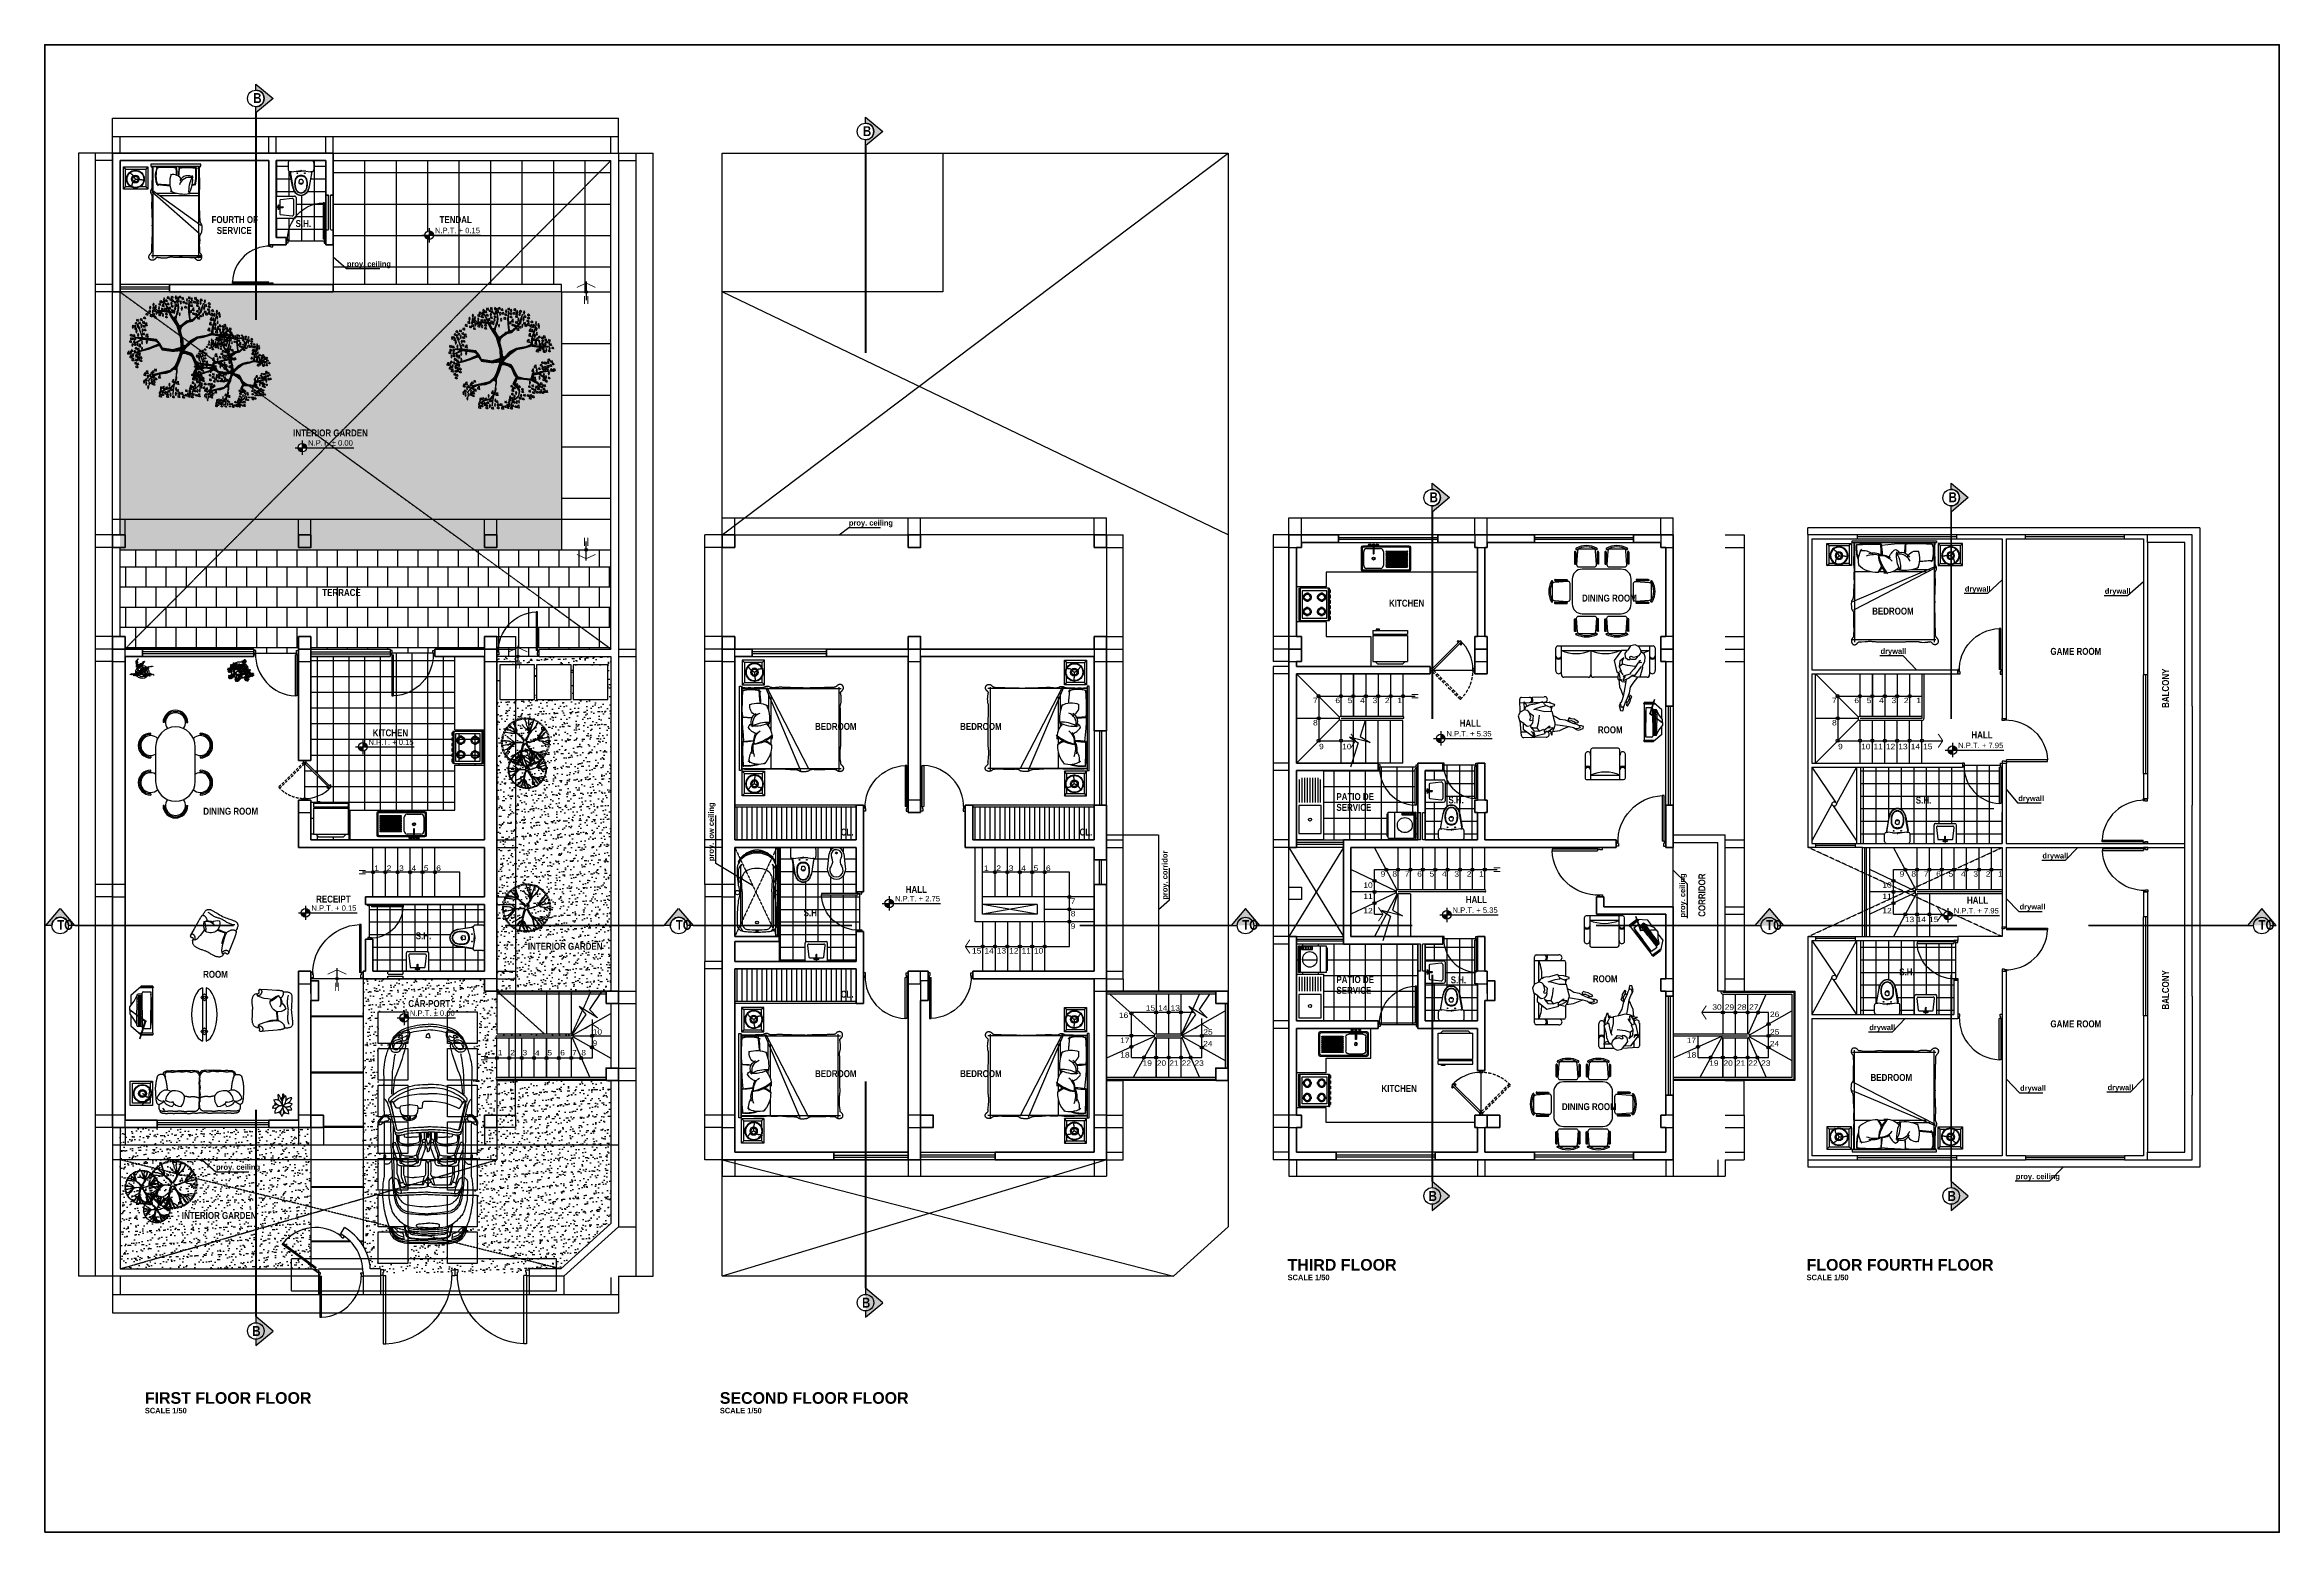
# Model space of a CAD drawing. Header units: millimetres. Extents: x -249630 to 95394, y -188036 to 109963.
# Drawn here: x -100853 to -44522, y 23274 to 60774 of the extents above; entities that cross this region are included whole.
import ezdxf

# ---------------------------------------------------------------- set-up
doc = ezdxf.new("R2010")
doc.units = ezdxf.units.MM
doc.header["$PDMODE"] = 2
for name, pattern in [('ACAD_ISO04W100', [30, 24, -3, 0, -3]), ('DASHED2', [9.525, 6.35, -3.175]), ('HIDDEN2', [4.7625, 3.175, -1.5875])]:
    doc.linetypes.add(name, pattern=pattern)
for name, color, linetype in [('03', 3, 'Continuous'), ('04', 4, 'Continuous'), ('06', 6, 'Continuous'), ('AMBIENTA', 6, 'Continuous'), ('Arboles', 86, 'Continuous'), ('CARRERA911', 7, 'Continuous'), ('cotas', 1, 'Continuous'), ('Layer1', 2, 'Continuous'), ('Layer11', 30, 'Continuous'), ('Layer2', 8, 'Continuous'), ('Layer3', 3, 'Continuous'), ('Layer4', 6, 'Continuous'), ('Layer5', 84, 'Continuous'), ('Layer8', 8, 'Continuous'), ('PISO', 8, 'Continuous'), ('PUERTAS', 14, 'Continuous'), ('SOMBRA', 252, 'Continuous'), ('SUBTITULOS', 90, 'Continuous'), ('TERRAZA', 1, 'Continuous'), ('TEXTOS', 11, 'Continuous'), ('TITULOS', 180, 'Continuous'), ('VEREDA', 1, 'Continuous')]:
    doc.layers.add(name, color=color, linetype=linetype)
doc.layers.add('MUROS', color=6, linetype='Continuous', lineweight=60)
doc.styles.add('COTAS', font='arial.ttf', dxfattribs={"width": 1.1})
doc.styles.add('DESCRIPCION(E)', font='swisscbi.ttf', dxfattribs={"width": 1.1, "oblique": 15, "height": 0.15})
doc.styles.add('NIVEL', font='arial.ttf', dxfattribs={"width": 1.1, "height": 0.15})
doc.styles.add('SUBTITULOS', font='swisscbi.ttf', dxfattribs={"oblique": 15, "height": 0.2})
doc.styles.add('SUBTITULOS(E)', font='swisscbi.ttf', dxfattribs={"oblique": 15, "height": 0.2})
doc.styles.add('TITULOS(E)', font='swisscbi.ttf', dxfattribs={"oblique": 15, "height": 0.23})
doc.dimstyles.new('Copy of COTA1-50', dxfattribs={"dimscale": 0.5, "dimtxt": 0.22, "dimasz": 0.12, "dimexe": 0.08, "dimexo": 0.05, "dimgap": 0.076, "dimtad": 2, "dimtih": 1, "dimtoh": 1, "dimzin": 4, "dimdsep": 46, "dimtxsty": 'COTAS', "dimblk": 'ARCHTICK', "dimcen": -0.1, "dimclrd": 141, "dimclre": 141, "dimclrt": 11, "dimadec": 0, "dimazin": 0, "dimtfac": 1, "dimtix": 1, "dimtmove": 1, "dimatfit": 3, "dimfxl": 1, "dimtolj": 1, "dimtzin": 0, "dimarcsym": 0})
doc.dimstyles.new('COTA1-50', dxfattribs={"dimscale": 0.5, "dimtxt": 0.22, "dimasz": 0.12, "dimexe": 0.08, "dimexo": 0.05, "dimgap": 0.076, "dimtad": 2, "dimzin": 4, "dimdsep": 46, "dimtxsty": 'COTAS', "dimblk": 'ARCHTICK', "dimcen": -0.1, "dimclrd": 141, "dimclre": 141, "dimclrt": 11, "dimadec": 0, "dimazin": 0, "dimtfac": 1, "dimtix": 1, "dimtmove": 1, "dimatfit": 3, "dimfxl": 1, "dimtolj": 1, "dimtzin": 0, "dimarcsym": 0})
pattern_1 = [(90, (-230894.77, -222643.12), (-317.5, 3e-14), []), (180, (-230894.77, -222643.12), (-3e-14, -317.5), [])]
pattern_2 = [(82.5, (-230894.77, -222643.12), (-178.69067, 167.37674), [0, -193.04, 0, -215.9, 0, -206.375]), (52.5, (-230894.77, -222643.12), (-94.50546, 412.36643), [0, -104.14, 0, -173.99, 0, -66.675]), (12.5, (-231005.23, -222753.58), (279.14991, 280.16616), [0, -63.5, 0, -228.6, 0, -298.45]), (2.5, (-231005.23, -222753.58), (191.14055, 348.7754), [0, -31.75, 0, -149.86, 0, -171.45])]
pattern_3 = [(90, (-230894.77, -222643.1), (-396.875, 7e-14), []), (180, (-230894.77, -222643.1), (-7e-14, -396.875), [])]
pattern_4 = [(90, (-235363, -222643.12), (-317.5, 3e-14), []), (180, (-235363, -222643.12), (-3e-14, -317.5), [])]
pattern_5 = [(90, (-231859.96, -222643.1), (-396.875, 7e-14), []), (180, (-231859.96, -222643.1), (-7e-14, -396.875), [])]

# ---------------------------------------------------------------- blocks, each defined once
blk = doc.blocks.new('A$C69810C7B')
at = {"layer": 'PUERTAS', "color": 2}
for p, q in [((-0.99, -0.05), (-0.99, -0.15)), ((-0.945, -0.05), (-0.99, -0.05)), ((-0.955, -0.15), (-0.99, -0.15)), ((-0.945, -0.105), (-0.955, -0.105)), ((-0.955, -0.15), (-0.955, -0.105)), ((-0.945, -0.105), (-0.945, -0.05)), ((-0.035, -0.15), (-0.07, -0.15)), ((-0.07, -1.06), (-0.07, -0.15)), ((-0.045, -0.105), (-0.045, -0.05)), ((-0.045, -0.05), (0, -0.05)), ((-0.045, -0.105), (-0.035, -0.105)), ((-0.035, -0.15), (-0.035, -0.105)), ((-0.035, -0.15), (0, -0.15)), ((-0.035, -0.15), (-0.035, -1.06)), ((0, -0.05), (0, -0.15)), ((-0.035, -1.06), (-0.07, -1.06))]:
    blk.add_line(p, q, dxfattribs=at)
at = {"layer": 'PUERTAS', "color": 1}
blk.add_arc((-0.027, -0.132), 0.929, 178.348, 267.335, dxfattribs=at)
blk = doc.blocks.new('INODRORO2')
at = {"ltscale": 0.8}
for p, q in [((0, 0.217), (0, -0.217)), ((0.04, 0.257), (0.186, 0.257)), ((0.198, 0.006), (0.226, 0.192)), ((0.211, 0.096), (0.211, 0)), ((0.226, 0.217), (0.226, 0.192)), ((0.226, 0.216), (0.524, 0.166)), ((0.526, 0.172), (0.259, 0.218)), ((0.399, 0.036), (0.437, 0.041)), ((0.04, -0.257), (0.186, -0.257)), ((0.226, -0.192), (0.198, -0.006)), ((0.211, -0.096), (0.211, 0)), ((0.226, -0.216), (0.524, -0.166)), ((0.226, -0.192), (0.226, -0.217)), ((0.526, -0.172), (0.259, -0.218)), ((0.399, -0.036), (0.437, -0.042)), ((0.478, 0), (0.478, 0)), ((0.478, 0), (0.478, 0)), ((0.478, 0), (0.478, 0)), ((0.478, 0), (0.478, 0)), ((0.478, 0), (0.478, 0)), ((0.478, 0), (0.478, 0)), ((0.478, 0), (0.478, 0)), ((0.478, 0), (0.478, 0))]:
    blk.add_line(p, q, dxfattribs=at)
blk.add_lwpolyline([(0.46, -0.012, -0.139005), (0.458, -0.011, -0.107089), (0.455, -0.009, -0.080212), (0.453, -0.005, -0.06796), (0.452, 0, -0.06796), (0.453, 0.005, -0.080212), (0.455, 0.008, -0.107089), (0.458, 0.011, -0.139005), (0.46, 0.012, -0.139005), (0.463, 0.011, -0.107089), (0.466, 0.008, -0.080212), (0.468, 0.005, -0.06796), (0.469, 0, -0.06796), (0.468, -0.005, -0.080212), (0.466, -0.009, -0.107089), (0.463, -0.011, -0.139005)], format="xyb", close=True, dxfattribs=at)
for centre in [(0.253, 0.075), (0.253, -0.075)]:
    blk.add_circle(centre, 0.008, dxfattribs=at)
for centre, radius, start, end in [((0.04, 0.217), 0.04, 90, 180), ((0.186, 0.217), 0.04, 0, 90), ((0.238, 0), 0.04, 171.6858, 188.3224), ((0.233, 0.07), 0.15, 80.2071, 92.9611), ((0.434, 0.006), 0.132, 142.554, 182.5334), ((0.454, 0.003), 0.138, 145.9958, 181.3648), ((0.424, -0.007), 0.132, 97.705, 135.6982), ((0.427, -0.005), 0.123, 97.7071, 135.993), ((0.489, 0), 0.105, 166.2304, 180), ((0.401, 0.021), 0.015, 97.7652, 166.2304), ((0.468, -0.299), 0.428, 88.5821, 98.2413), ((0.481, -0.365), 0.487, 90.3239, 98.295), ((0.44, 0.017), 0.025, 53.8168, 97.7652), ((0.428, 0), 0.0456, 0, 53.8168), ((0.475, -0.15), 0.279, 75.0071, 89.3331), ((0.475, -0.159), 0.281, 75.8067, 89.3181), ((0.476, -0.122), 0.292, 71.5678, 80.4152), ((0.476, -0.12), 0.296, 71.1915, 80.2071), ((0.513, -0.033), 0.15, 47.8845, 78.1333), ((0.513, -0.034), 0.157, 47.1692, 77.2746), ((0.511, -0.037), 0.2, 43.8873, 73.4946), ((0.511, -0.037), 0.206, 43.507, 73.073), ((0.534, -0.006), 0.115, 2.8715, 46.5577), ((0.535, -0.006), 0.122, 2.76, 45.8858), ((0.538, -0.006), 0.159, 2.2523, 42.8254), ((0.539, -0.006), 0.165, 2.1936, 42.4727), ((0.04, -0.217), 0.04, 180, 270), ((0.186, -0.217), 0.04, 270, 0), ((0.233, -0.07), 0.15, 267.034, 279.7929), ((0.434, -0.006), 0.132, 177.4666, 217.446), ((0.454, -0.003), 0.138, 178.6352, 214.0042), ((0.424, 0.006), 0.132, 224.3018, 262.295), ((0.427, 0.005), 0.123, 224.007, 262.2929), ((0.489, 0), 0.105, 180, 193.7696), ((0.401, -0.022), 0.015, 193.7696, 262.2348), ((0.468, 0.299), 0.428, 261.7587, 271.4179), ((0.481, 0.365), 0.487, 261.705, 269.6761), ((0.44, -0.017), 0.025, 262.2348, 306.1832), ((0.428, 0), 0.0456, 306.1832, 0), ((0.475, 0.159), 0.281, 270.6819, 284.1933), ((0.475, 0.15), 0.279, 270.6669, 284.9929), ((0.476, 0.122), 0.292, 279.5848, 288.4322), ((0.476, 0.12), 0.296, 279.7929, 288.8085), ((0.513, 0.033), 0.15, 281.8667, 312.1155), ((0.513, 0.034), 0.157, 282.7254, 312.8308), ((0.511, 0.036), 0.2, 286.5054, 316.1127), ((0.511, 0.037), 0.206, 286.927, 316.493), ((0.534, 0.006), 0.115, 313.4423, 357.1285), ((0.535, 0.006), 0.122, 314.1142, 357.24), ((0.538, 0.006), 0.159, 317.1746, 357.7477), ((0.539, 0.006), 0.165, 317.5273, 357.8064)]:
    blk.add_arc(centre, radius, start, end, dxfattribs=at)
blk = doc.blocks.new('102-lav')
for p, q in [((0.42, 0), (0, 0)), ((-0.015, -0.015), (-0.015, -0.37)), ((0.405, -0.4), (0.015, -0.4)), ((0.059, -0.088), (0.033, -0.322)), ((0.362, -0.35), (0.058, -0.35)), ((0.202, -0.075), (0.073, -0.075)), ((0.21, -0.029), (0.195, -0.044)), ((0.195, -0.044), (0.21, -0.059)), ((0.225, -0.044), (0.195, -0.044)), ((0.202, -0.029), (0.202, -0.036)), ((0.202, -0.051), (0.202, -0.136)), ((0.21, -0.144), (0.202, -0.136)), ((0.21, -0.029), (0.21, -0.059)), ((0.225, -0.044), (0.21, -0.029)), ((0.21, -0.059), (0.225, -0.044)), ((0.21, -0.144), (0.217, -0.136)), ((0.217, -0.029), (0.217, -0.036)), ((0.217, -0.051), (0.217, -0.136)), ((0.347, -0.075), (0.217, -0.075)), ((0.387, -0.322), (0.361, -0.088)), ((0.435, -0.015), (0.435, -0.37))]:
    blk.add_line(p, q)
for centre in [(0.176, -0.044), (0.244, -0.044)]:
    blk.add_circle(centre, 0.01)
for centre, radius, start, end in [((0, -0.015), 0.015, 90, 180), ((0.42, -0.015), 0.015, 0, 90), ((0.015, -0.37), 0.03, 180, 270), ((0.058, -0.325), 0.025, 173.7742, 270), ((0.073, -0.09), 0.015, 90, 173.7742), ((0.21, -0.029), 0.0075, 0, 180), ((0.347, -0.09), 0.015, 6.2258, 90), ((0.362, -0.325), 0.025, 270, 6.2258), ((0.405, -0.37), 0.03, 270, 0)]:
    blk.add_arc(centre, radius, start, end)
blk = doc.blocks.new('MAM-11')
for p, q in [((0, 0), (0.045, -0.045)), ((0.552, 0.009), (1.563, 0.009)), ((0.597, 0.009), (0.597, -1.84)), ((1.518, 0.009), (1.518, -1.84)), ((0, -0.45), (0.045, -0.405)), ((0.495, 0), (0.45, -0.045)), ((0.45, -0.405), (0.495, -0.45)), ((0.575, -0.467), (1.559, -1.178)), ((0.575, -0.494), (1.536, -1.346)), ((0.664, -0.531), (1.074, -0.531)), ((0.726, -0.576), (1.518, -0.576)), ((1.328, -0.531), (1.518, -0.531)), ((1.369, -0.576), (1.518, -0.576)), ((0.567, -1.791), (1.559, -1.791))]:
    blk.add_line(p, q)
for points in [[(0.495, 0), (0.495, -0.45), (0, -0.45), (0, 0)], [(0.552, 0.013), (1.563, 0.013), (1.563, 0.054), (0.552, 0.054)]]:
    blk.add_lwpolyline(points, close=True)
for points in [[(1.528, 0.009), (1.53, -0.022), (1.531, -0.048), (1.531, -0.072), (1.531, -0.095), (1.531, -0.117), (1.531, -0.138), (1.531, -0.158), (1.531, -0.176), (1.531, -0.194), (1.531, -0.21), (1.532, -0.224), (1.532, -0.238), (1.533, -0.251), (1.534, -0.263), (1.534, -0.273), (1.534, -0.283), (1.534, -0.292), (1.535, -0.3), (1.534, -0.307), (1.534, -0.315), (1.534, -0.322), (1.534, -0.329), (1.534, -0.336), (1.534, -0.344), (1.535, -0.352), (1.535, -0.36), (1.536, -0.37), (1.536, -0.379), (1.536, -0.389), (1.536, -0.399), (1.536, -0.41), (1.536, -0.421), (1.535, -0.432), (1.533, -0.444), (1.532, -0.456), (1.531, -0.469), (1.529, -0.482), (1.528, -0.496), (1.527, -0.51), (1.526, -0.525), (1.526, -0.541), (1.526, -0.557), (1.526, -0.574), (1.527, -0.591), (1.527, -0.609), (1.528, -0.626), (1.528, -0.644), (1.529, -0.661), (1.528, -0.678), (1.528, -0.695), (1.527, -0.711), (1.527, -0.728), (1.526, -0.745), (1.526, -0.762), (1.526, -0.779), (1.526, -0.797), (1.527, -0.815), (1.528, -0.834), (1.529, -0.853), (1.531, -0.872), (1.532, -0.891), (1.534, -0.91), (1.535, -0.929), (1.536, -0.948), (1.537, -0.965), (1.538, -0.982), (1.538, -0.999), (1.538, -1.015), (1.538, -1.029), (1.539, -1.043), (1.539, -1.056), (1.54, -1.069), (1.541, -1.08), (1.543, -1.09), (1.544, -1.099), (1.546, -1.108), (1.549, -1.115), (1.551, -1.122), (1.554, -1.128), (1.556, -1.134), (1.559, -1.139), (1.562, -1.143), (1.565, -1.148), (1.568, -1.152), (1.571, -1.157), (1.573, -1.162), (1.576, -1.168), (1.577, -1.174), (1.579, -1.182), (1.58, -1.191), (1.581, -1.2), (1.581, -1.21), (1.581, -1.221), (1.581, -1.232), (1.581, -1.243), (1.581, -1.254), (1.58, -1.266), (1.579, -1.277), (1.578, -1.288), (1.577, -1.298), (1.576, -1.308), (1.575, -1.317), (1.573, -1.325), (1.57, -1.332), (1.568, -1.338), (1.565, -1.343), (1.562, -1.347), (1.559, -1.351), (1.556, -1.354), (1.553, -1.358), (1.55, -1.361), (1.547, -1.366), (1.545, -1.371), (1.542, -1.377), (1.541, -1.383), (1.539, -1.39), (1.538, -1.398), (1.537, -1.406), (1.536, -1.414), (1.536, -1.423), (1.536, -1.431), (1.537, -1.44), (1.537, -1.449), (1.538, -1.458), (1.539, -1.467), (1.539, -1.476), (1.539, -1.485), (1.539, -1.494), (1.538, -1.504), (1.537, -1.513), (1.536, -1.523), (1.534, -1.533), (1.533, -1.543), (1.532, -1.553), (1.531, -1.564), (1.531, -1.575), (1.531, -1.586), (1.531, -1.598), (1.532, -1.611), (1.533, -1.623), (1.534, -1.635), (1.535, -1.647), (1.536, -1.658), (1.536, -1.669), (1.537, -1.679), (1.537, -1.688), (1.537, -1.697), (1.537, -1.705), (1.537, -1.712), (1.537, -1.719), (1.538, -1.725), (1.54, -1.731), (1.542, -1.736), (1.545, -1.74), (1.548, -1.745), (1.552, -1.749), (1.556, -1.753), (1.559, -1.757), (1.563, -1.762), (1.567, -1.768), (1.57, -1.774), (1.573, -1.78), (1.575, -1.787), (1.577, -1.795), (1.578, -1.803), (1.578, -1.811), (1.578, -1.819), (1.577, -1.828), (1.576, -1.836), (1.574, -1.844), (1.571, -1.852), (1.567, -1.859), (1.563, -1.866), (1.558, -1.872), (1.553, -1.878), (1.547, -1.882), (1.541, -1.886), (1.534, -1.888), (1.528, -1.89), (1.521, -1.891), (1.514, -1.891), (1.508, -1.89), (1.501, -1.889), (1.495, -1.887), (1.489, -1.884), (1.484, -1.881), (1.479, -1.877), (1.474, -1.873), (1.47, -1.869), (1.466, -1.865), (1.462, -1.861), (1.458, -1.856), (1.454, -1.852), (1.45, -1.848), (1.447, -1.844), (1.443, -1.841), (1.439, -1.838), (1.435, -1.835), (1.431, -1.833), (1.426, -1.832), (1.421, -1.832), (1.416, -1.832), (1.41, -1.832), (1.405, -1.833), (1.399, -1.834), (1.392, -1.835), (1.371, -1.828), (1.192, -1.823), (1.176, -1.823), (1.159, -1.822), (1.142, -1.821), (1.125, -1.82), (1.577, -1.82), (1.558, -1.82), (1.539, -1.82), (1.519, -1.821), (1.499, -1.823), (1.479, -1.824), (1.46, -1.826), (1.441, -1.828), (1.423, -1.83), (1.406, -1.832), (1.39, -1.833), (1.376, -1.833), (1.363, -1.833), (1.351, -1.833), (1.339, -1.832), (1.217, -1.831), (1.205, -1.83), (1.193, -1.829), (1.179, -1.828), (1.165, -1.827), (1.149, -1.827), (1.132, -1.827), (1.115, -1.827), (1.098, -1.826), (1.08, -1.826), (1.063, -1.826), (1.046, -1.826), (1.03, -1.825), (1.014, -1.825), (0.999, -1.824), (0.985, -1.823), (0.972, -1.823), (0.959, -1.823), (0.947, -1.823), (0.936, -1.824), (0.926, -1.825), (0.916, -1.827), (0.907, -1.83), (0.898, -1.832), (0.889, -1.835), (0.88, -1.837), (0.87, -1.839), (0.86, -1.84), (0.85, -1.841), (0.794, -1.842), (0.782, -1.841), (0.771, -1.841), (0.76, -1.84), (0.749, -1.838), (0.738, -1.837), (0.728, -1.835), (0.718, -1.834), (0.71, -1.832), (0.702, -1.83), (0.695, -1.829), (0.688, -1.828), (0.683, -1.827), (0.678, -1.827), (0.673, -1.828), (0.67, -1.829), (0.666, -1.83), (0.664, -1.832), (0.661, -1.835), (0.659, -1.838), (0.657, -1.841), (0.654, -1.844), (0.652, -1.847), (0.649, -1.851), (0.646, -1.854), (0.643, -1.857), (0.639, -1.86), (0.635, -1.864), (0.631, -1.867), (0.627, -1.87), (0.622, -1.873), (0.617, -1.875), (0.612, -1.878), (0.607, -1.88), (0.601, -1.882), (0.596, -1.884), (0.59, -1.885), (0.584, -1.885), (0.578, -1.885), (0.571, -1.885), (0.565, -1.883), (0.559, -1.881), (0.553, -1.878), (0.547, -1.875), (0.542, -1.872), (0.537, -1.868), (0.532, -1.864), (0.528, -1.86), (0.525, -1.856), (0.522, -1.851), (0.52, -1.847), (0.518, -1.842), (0.516, -1.836), (0.515, -1.831), (0.515, -1.825), (0.515, -1.818), (0.515, -1.812), (0.516, -1.805), (0.517, -1.798), (0.519, -1.792), (0.521, -1.785), (0.524, -1.779), (0.527, -1.774), (0.531, -1.769), (0.534, -1.764), (0.539, -1.76), (0.543, -1.756), (0.547, -1.752), (0.552, -1.748), (0.556, -1.743), (0.559, -1.738), (0.563, -1.732), (0.566, -1.726), (0.568, -1.719), (0.57, -1.712), (0.572, -1.705), (0.573, -1.697), (0.575, -1.69), (0.575, -1.683), (0.575, -1.676), (0.575, -1.67), (0.575, -1.663), (0.575, -1.656), (0.575, -1.649), (0.574, -1.641), (0.574, -1.633), (0.574, -1.623), (0.574, -1.613), (0.574, -1.601), (0.575, -1.589), (0.575, -1.576), (0.576, -1.562), (0.577, -1.547), (0.578, -1.533), (0.578, -1.517), (0.579, -1.502), (0.58, -1.486), (0.58, -1.47), (0.581, -1.454), (0.582, -1.439), (0.582, -1.424), (0.583, -1.409), (0.584, -1.396), (0.585, -1.382), (0.586, -1.37), (0.587, -1.358), (0.588, -1.346), (0.589, -1.334), (0.589, -1.323), (0.59, -1.311), (0.59, -1.299), (0.589, -1.286), (0.589, -1.273), (0.588, -1.26), (0.587, -1.246), (0.586, -1.232), (0.585, -1.218), (0.584, -1.204), (0.583, -1.19), (0.583, -1.176), (0.584, -1.162), (0.584, -1.148), (0.585, -1.134), (0.585, -1.121), (0.586, -1.107), (0.586, -1.093), (0.586, -1.079), (0.585, -1.065), (0.585, -1.051), (0.584, -1.037), (0.583, -1.023), (0.582, -1.009), (0.58, -0.996), (0.58, -0.983), (0.579, -0.971), (0.579, -0.959), (0.579, -0.948), (0.579, -0.936), (0.579, -0.925), (0.579, -0.914), (0.579, -0.903), (0.579, -0.892), (0.579, -0.88), (0.578, -0.868), (0.577, -0.856), (0.576, -0.843), (0.575, -0.829), (0.574, -0.816), (0.573, -0.802), (0.573, -0.788), (0.573, -0.773), (0.573, -0.759), (0.573, -0.744), (0.574, -0.729), (0.575, -0.715), (0.577, -0.7), (0.578, -0.686), (0.579, -0.672), (0.58, -0.658), (0.58, -0.645), (0.58, -0.632), (0.58, -0.62), (0.58, -0.608), (0.579, -0.597), (0.578, -0.588), (0.577, -0.579), (0.575, -0.571), (0.573, -0.565), (0.571, -0.559), (0.568, -0.554), (0.566, -0.55), (0.563, -0.545), (0.561, -0.541), (0.559, -0.536), (0.557, -0.531), (0.555, -0.525), (0.554, -0.519), (0.554, -0.512), (0.553, -0.505), (0.554, -0.498), (0.554, -0.491), (0.555, -0.485), (0.556, -0.479), (0.558, -0.473), (0.56, -0.469), (0.562, -0.464), (0.564, -0.46), (0.566, -0.456), (0.568, -0.452), (0.571, -0.448), (0.573, -0.444), (0.574, -0.439), (0.576, -0.434), (0.577, -0.429), (0.578, -0.423), (0.579, -0.418), (0.58, -0.412), (0.581, -0.407), (0.581, -0.401), (0.582, -0.396), (0.582, -0.391), (0.582, -0.386), (0.583, -0.381), (0.583, -0.376), (0.582, -0.37), (0.582, -0.364), (0.582, -0.357), (0.582, -0.35), (0.582, -0.342), (0.581, -0.333), (0.581, -0.324), (0.581, -0.315), (0.581, -0.306), (0.581, -0.298), (0.581, -0.289), (0.582, -0.281), (0.583, -0.273), (0.584, -0.266), (0.585, -0.258), (0.585, -0.25), (0.586, -0.242), (0.587, -0.234), (0.587, -0.225), (0.587, -0.215), (0.587, -0.205), (0.587, -0.194), (0.587, -0.183), (0.586, -0.171), (0.586, -0.159), (0.586, -0.146), (0.586, -0.133), (0.586, -0.12), (0.587, -0.106), (0.587, -0.091), (0.587, -0.075), (0.586, -0.057), (0.585, -0.036), (0.583, -0.014), (0.579, 0.009)], [(0.155, -0.405), (0.045, -0.405), (0.045, -0.045), (0.45, -0.045), (0.45, -0.405), (0.329, -0.405)], [(0.248, -0.254), (0.244, -0.246), (0.24, -0.239), (0.237, -0.233), (0.234, -0.228), (0.231, -0.223), (0.228, -0.218), (0.226, -0.214), (0.223, -0.21), (0.221, -0.207), (0.219, -0.203), (0.217, -0.2), (0.215, -0.197), (0.213, -0.194), (0.211, -0.191), (0.209, -0.188), (0.207, -0.185), (0.205, -0.182), (0.203, -0.179), (0.2, -0.177), (0.198, -0.174), (0.195, -0.172), (0.192, -0.169), (0.19, -0.167), (0.187, -0.164), (0.184, -0.162), (0.18, -0.159), (0.177, -0.157), (0.174, -0.154), (0.17, -0.152), (0.166, -0.149), (0.162, -0.146), (0.158, -0.143), (0.154, -0.14), (0.149, -0.137), (0.144, -0.133), (0.138, -0.129), (0.132, -0.125), (0.126, -0.12), (0.119, -0.114), (0.112, -0.108)], [(0.245, -0.247), (0.24, -0.255), (0.236, -0.263), (0.231, -0.269), (0.227, -0.274), (0.223, -0.279), (0.218, -0.284), (0.214, -0.287), (0.211, -0.291), (0.207, -0.294), (0.203, -0.297), (0.2, -0.3), (0.197, -0.303), (0.194, -0.306), (0.191, -0.308), (0.189, -0.311), (0.187, -0.314), (0.185, -0.317), (0.183, -0.32), (0.181, -0.322), (0.18, -0.325), (0.178, -0.328), (0.177, -0.331), (0.176, -0.334), (0.176, -0.337), (0.175, -0.34), (0.174, -0.344), (0.174, -0.347), (0.173, -0.35), (0.173, -0.353), (0.173, -0.356), (0.172, -0.359), (0.172, -0.362), (0.171, -0.365), (0.171, -0.368), (0.171, -0.371), (0.17, -0.374), (0.169, -0.377), (0.169, -0.381), (0.168, -0.384), (0.167, -0.388), (0.166, -0.392), (0.165, -0.396), (0.163, -0.4), (0.162, -0.404), (0.16, -0.407), (0.158, -0.411), (0.156, -0.414), (0.154, -0.417)], [(0.237, -0.251), (0.245, -0.25), (0.253, -0.25), (0.259, -0.249), (0.265, -0.249), (0.271, -0.249), (0.275, -0.25), (0.28, -0.25), (0.284, -0.25), (0.288, -0.25), (0.292, -0.25), (0.295, -0.25), (0.299, -0.25), (0.303, -0.25), (0.306, -0.249), (0.309, -0.249), (0.313, -0.249), (0.316, -0.249), (0.319, -0.249), (0.322, -0.25), (0.326, -0.25), (0.329, -0.25), (0.332, -0.25), (0.335, -0.251), (0.338, -0.251), (0.341, -0.252), (0.344, -0.252), (0.348, -0.253), (0.351, -0.254), (0.354, -0.255), (0.357, -0.255), (0.361, -0.256), (0.364, -0.257), (0.367, -0.258), (0.37, -0.259), (0.374, -0.26), (0.377, -0.26), (0.381, -0.261), (0.385, -0.261), (0.389, -0.261), (0.393, -0.26), (0.397, -0.26), (0.402, -0.258), (0.407, -0.257), (0.412, -0.255), (0.417, -0.254), (0.422, -0.252), (0.428, -0.25), (0.434, -0.248)]]:
    blk.add_lwpolyline(points)
for radius in [0.18, 0.169, 0.0787, 0.0562]:
    blk.add_circle((0.242, -0.247), radius)
for centre, radius, start, end in [((0.985, -0.192), 0.344, 147.51, 213.8336), ((1.243, -0.182), 0.586, 163.9263, 197.1409), ((-0.425, -14.941), 14.632, 84.6597, 85.7516), ((0.872, -1.835), 1.822, 83.8573, 96.5991), ((0.878, -1.189), 1.187, 80.2673, 99.6516), ((0.982, 1.531), 1.909, 260.953, 268.6517), ((1.388, -0.31), 0.454, 159.3026, 206.5026), ((0.997, -0.356), 0.202, 27.7042, 103.4903), ((-0.364, -0.241), 1.442, 2.8091, 9.2693), ((0.277, -0.184), 0.81, 0.622, 12.6507), ((2.024, -0.188), 0.917, 169.5301, 179.9067), ((1.292, -0.935), 0.928, 78.5693, 101.2382), ((0.292, -0.034), 0.838, 349.1351, 2.0447), ((1.287, -1.264), 1.244, 80.4129, 97.6051), ((1.339, -0.432), 0.22, 78.0413, 160.8342), ((1.304, -0.362), 0.184, 54.1671, 153.8421), ((1.9, -0.492), 0.584, 151.0456, 184.1497), ((0.845, -0.261), 0.553, 328.6542, 9.1977), ((1.291, 0.293), 0.667, 278.3926, 284.8631), ((1.329, 0.108), 0.47, 277.4531, 285.8045), ((-0.146, -0.094), 1.61, 350.0701, 2.8905), ((0.598, -0.156), 0.878, 346.0003, 8.5403), ((1.23, 0.118), 0.667, 244.7809, 279.0606)]:
    blk.add_arc(centre, radius, start, end)
blk = doc.blocks.new('_ArchTick')
at = {"color": 0, "linetype": 'ByBlock', "const_width": 0.15}
blk.add_lwpolyline([(-0.5, -0.5), (0.5, 0.5)], dxfattribs=at)
blk = doc.blocks.new('cocina-2')
for p, q in [((0.325, 0), (-0.325, 0)), ((-0.325, 0), (-0.325, -0.021)), ((0.325, 0), (0.325, -0.021)), ((0.325, -0.021), (-0.325, -0.021)), ((0.325, -0.028), (-0.325, -0.028)), ((-0.325, -0.028), (-0.325, -0.598)), ((-0.239, -0.161), (-0.204, -0.161)), ((-0.239, -0.181), (-0.204, -0.181)), ((-0.239, -0.451), (-0.204, -0.451)), ((-0.156, -0.078), (-0.156, -0.112)), ((-0.156, -0.23), (-0.156, -0.265)), ((-0.156, -0.368), (-0.156, -0.402)), ((-0.136, -0.077), (-0.136, -0.112)), ((-0.136, -0.23), (-0.136, -0.265)), ((-0.136, -0.367), (-0.136, -0.402)), ((-0.086, -0.161), (-0.051, -0.161)), ((-0.086, -0.181), (-0.051, -0.181)), ((-0.086, -0.451), (-0.051, -0.451)), ((0.086, -0.161), (0.051, -0.161)), ((0.086, -0.181), (0.051, -0.181)), ((0.086, -0.451), (0.051, -0.451)), ((0.136, -0.077), (0.136, -0.112)), ((0.136, -0.23), (0.136, -0.265)), ((0.136, -0.367), (0.136, -0.402)), ((0.156, -0.078), (0.156, -0.112)), ((0.156, -0.23), (0.156, -0.265)), ((0.156, -0.368), (0.156, -0.402)), ((0.239, -0.161), (0.204, -0.161)), ((0.239, -0.181), (0.204, -0.181)), ((0.239, -0.451), (0.204, -0.451)), ((0.325, -0.598), (0.325, -0.028)), ((-0.325, -0.598), (0.325, -0.598)), ((-0.325, -0.608), (0.325, -0.608)), ((-0.325, -0.608), (-0.325, -0.621)), ((-0.325, -0.621), (0.325, -0.621)), ((-0.239, -0.471), (-0.204, -0.471)), ((-0.156, -0.52), (-0.156, -0.555)), ((-0.136, -0.52), (-0.136, -0.555)), ((-0.086, -0.471), (-0.051, -0.471)), ((0.086, -0.471), (0.051, -0.471)), ((0.136, -0.52), (0.136, -0.555)), ((0.156, -0.52), (0.156, -0.555)), ((0.239, -0.471), (0.204, -0.471)), ((0.325, -0.608), (0.325, -0.621))]:
    blk.add_line(p, q)
for points in [[(-0.275, -0.068), (-0.275, -0.569), (0.275, -0.569), (0.275, -0.068)], [(-0.296, -0.626), (-0.296, -0.639), (-0.245, -0.639), (-0.245, -0.626)], [(-0.19, -0.626), (-0.19, -0.639), (-0.139, -0.639), (-0.139, -0.626)], [(-0.082, -0.626), (-0.082, -0.639), (-0.031, -0.639), (-0.031, -0.626)], [(0.024, -0.626), (0.024, -0.639), (0.075, -0.639), (0.075, -0.626)], [(0.132, -0.626), (0.132, -0.639), (0.183, -0.639), (0.183, -0.626)], [(0.238, -0.626), (0.238, -0.639), (0.289, -0.639), (0.289, -0.626)]]:
    blk.add_lwpolyline(points, close=True)
for centre, radius in [((-0.145, -0.171), 0.08), ((-0.145, -0.461), 0.08), ((-0.145, -0.171), 0.0599), ((-0.145, -0.461), 0.0599), ((0.145, -0.171), 0.08), ((0.145, -0.461), 0.08), ((0.145, -0.171), 0.0599), ((0.145, -0.461), 0.0599)]:
    blk.add_circle(centre, radius)
blk = doc.blocks.new('Lavadero')
for p, q in [((0.265, 0), (0.055, 0)), ((0.265, 0.002), (0.265, -0.15)), ((0.285, -0.15), (0.285, 0.002)), ((0.995, 0), (0.285, 0)), ((0.025, -0.03), (0.025, -0.47)), ((0.045, -0.05), (0.045, -0.45)), ((0.265, -0.02), (0.075, -0.02)), ((0.075, -0.39), (0.075, -0.11)), ((0.135, -0.05), (0.265, -0.05)), ((0.415, -0.45), (0.135, -0.45)), ((0.265, -0.12), (0.285, -0.12)), ((0.265, -0.135), (0.285, -0.135)), ((0.975, -0.02), (0.285, -0.02)), ((0.285, -0.05), (0.415, -0.05)), ((0.475, -0.11), (0.475, -0.39)), ((1.005, -0.45), (1.005, -0.05)), ((1.025, -0.47), (1.025, -0.03)), ((0.055, -0.5), (0.995, -0.5)), ((0.075, -0.48), (0.975, -0.48))]:
    blk.add_line(p, q)
for centre, radius in [((0.2, 0.025), 0.025), ((0.2, 0.025), 0.015), ((0.275, 0.025), 0.025), ((0.275, 0.025), 0.015), ((0.35, 0.025), 0.025), ((0.35, 0.025), 0.015)]:
    blk.add_circle(centre, radius)
for centre, radius, start, end in [((0.055, -0.03), 0.03, 90, 180), ((0.995, -0.03), 0.03, 0, 90), ((0.075, -0.05), 0.03, 90, 180), ((0.075, -0.45), 0.03, 180, 270), ((0.135, -0.11), 0.06, 90, 180), ((0.135, -0.39), 0.06, 180, 270), ((0.275, -0.15), 0.01, 180, 0), ((0.415, -0.11), 0.06, 0, 90), ((0.415, -0.39), 0.06, 270, 0), ((0.975, -0.05), 0.03, 0, 90), ((0.975, -0.45), 0.03, 270, 0), ((0.055, -0.47), 0.03, 180, 270), ((0.995, -0.47), 0.03, 270, 0)]:
    blk.add_arc(centre, radius, start, end)
at = {"layer": 'PISO'}
for p, q in [((0.535, -0.098), (0.955, -0.098)), ((0.535, -0.118), (0.955, -0.118)), ((0.535, -0.136), (0.955, -0.136)), ((0.535, -0.156), (0.955, -0.156)), ((0.535, -0.174), (0.955, -0.174)), ((0.535, -0.194), (0.955, -0.194)), ((0.535, -0.212), (0.955, -0.212)), ((0.535, -0.232), (0.955, -0.232)), ((0.535, -0.25), (0.955, -0.25)), ((0.535, -0.27), (0.955, -0.27)), ((0.535, -0.288), (0.955, -0.288)), ((0.535, -0.308), (0.955, -0.308)), ((0.535, -0.326), (0.955, -0.326)), ((0.535, -0.346), (0.955, -0.346)), ((0.535, -0.364), (0.955, -0.364)), ((0.535, -0.384), (0.955, -0.384)), ((0.535, -0.402), (0.955, -0.402)), ((0.535, -0.422), (0.955, -0.422))]:
    blk.add_line(p, q, dxfattribs=at)
for radius in [0.03, 0.02]:
    blk.add_circle((0.275, -0.25), radius, dxfattribs=at)
for centre, start, end in [((0.535, -0.108), 90, 270), ((0.535, -0.146), 90, 270), ((0.535, -0.184), 90, 270), ((0.535, -0.222), 90, 270), ((0.535, -0.26), 90, 270), ((0.535, -0.298), 90, 270), ((0.535, -0.336), 90, 270), ((0.535, -0.374), 90, 270), ((0.535, -0.412), 90, 270), ((0.955, -0.108), 270, 90), ((0.955, -0.146), 270, 90), ((0.955, -0.184), 270, 90), ((0.955, -0.222), 270, 90), ((0.955, -0.26), 270, 90), ((0.955, -0.298), 270, 90), ((0.955, -0.336), 270, 90), ((0.955, -0.374), 270, 90), ((0.955, -0.412), 270, 90)]:
    blk.add_arc(centre, 0.01, start, end, dxfattribs=at)
blk = doc.blocks.new('Ref1')
for p, q in [((-0.35, 0.675), (0.35, 0.675)), ((-0.35, 0.675), (-0.35, 0.6)), ((-0.35, 0.6), (0.35, 0.6)), ((-0.35, 0.575), (0.35, 0.575)), ((-0.35, 0.575), (-0.35, 0.05)), ((-0.33, 0.575), (-0.33, 0.6)), ((-0.33, 0.588), (0.33, 0.588)), ((0.33, 0.575), (0.33, 0.6)), ((0.35, 0.675), (0.35, 0.6)), ((0.35, 0.575), (0.35, 0.05)), ((-0.35, 0.05), (0.35, 0.05)), ((-0.304, 0.05), (-0.254, 0)), ((-0.254, 0), (0.254, 0)), ((0.304, 0.05), (0.254, 0))]:
    blk.add_line(p, q)
blk.add_lwpolyline([(-0.281, 0.702), (-0.281, 0.682), (-0.218, 0.682), (-0.218, 0.702)], close=True)
blk = doc.blocks.new('A$C32BB2099')
at = {"layer": 'PUERTAS', "color": 2}
blk.add_line((-0.956, -0.417), (-0.981, -0.442), dxfattribs=at)
at = {"layer": 'PUERTAS', "color": 1}
for p, q in [((-0.966, -0.457), (-0.967, -0.458)), ((-0.937, -0.488), (-0.967, -0.458)), ((-0.967, -0.458), (-0.964, -0.468)), ((-0.964, -0.468), (-0.966, -0.471)), ((-0.964, -0.472), (-0.966, -0.471)), ((-0.947, -0.484), (-0.964, -0.468)), ((-0.941, -0.432), (-0.94, -0.431)), ((-0.91, -0.461), (-0.94, -0.431)), ((-0.94, -0.431), (-0.929, -0.434)), ((-0.929, -0.434), (-0.927, -0.432)), ((-0.913, -0.45), (-0.929, -0.434)), ((-0.925, -0.434), (-0.927, -0.432)), ((-0.926, -0.447), (-0.926, -0.447)), ((-0.926, -0.447), (-0.926, -0.447)), ((-0.925, -0.434), (-0.923, -0.431)), ((-0.913, -0.446), (-0.925, -0.434)), ((-0.923, -0.427), (-0.912, -0.411)), ((-0.92, -0.431), (-0.923, -0.427)), ((-0.922, -0.433), (-0.923, -0.431)), ((-0.922, -0.433), (-0.92, -0.431)), ((-0.912, -0.443), (-0.922, -0.433)), ((-0.91, -0.44), (-0.92, -0.431)), ((-0.913, -0.446), (-0.911, -0.444)), ((-0.913, -0.446), (-0.911, -0.448)), ((-0.913, -0.45), (-0.911, -0.448)), ((-0.91, -0.461), (-0.913, -0.45)), ((-0.912, -0.411), (-0.89, -0.433)), ((-0.912, -0.443), (-0.91, -0.44)), ((-0.912, -0.443), (-0.911, -0.444)), ((-0.911, -0.462), (-0.91, -0.461)), ((-0.91, -0.44), (-0.906, -0.444)), ((-0.906, -0.444), (-0.89, -0.433)), ((-0.971, -0.475), (-0.987, -0.485)), ((-0.987, -0.485), (-0.964, -0.508)), ((-0.967, -0.478), (-0.971, -0.475)), ((-0.965, -0.476), (-0.967, -0.478)), ((-0.957, -0.488), (-0.967, -0.478)), ((-0.964, -0.472), (-0.966, -0.475)), ((-0.965, -0.476), (-0.966, -0.475)), ((-0.955, -0.486), (-0.965, -0.476)), ((-0.951, -0.485), (-0.964, -0.472)), ((-0.954, -0.492), (-0.964, -0.508)), ((-0.955, -0.486), (-0.957, -0.488)), ((-0.957, -0.488), (-0.954, -0.492)), ((-0.955, -0.486), (-0.954, -0.487)), ((-0.951, -0.485), (-0.954, -0.487)), ((-0.951, -0.485), (-0.95, -0.487)), ((-0.947, -0.484), (-0.95, -0.487)), ((-0.937, -0.488), (-0.947, -0.484)), ((-0.936, -0.487), (-0.937, -0.488))]:
    blk.add_line(p, q, dxfattribs=at)
at = {"layer": 'PUERTAS', "color": 2}
blk.add_lwpolyline([(-0.956, -0.417), (-0.365, -1.007), (-0.39, -1.033), (-0.981, -0.442)], dxfattribs=at)
for points in [[(-0.328, -0.135), (-0.398, -0.135), (-0.398, -0.175), (-0.398, -0.175), (-0.398, -0.175), (-0.328, -0.175)], [(-0.328, -1.035), (-0.398, -1.035), (-0.398, -1.075), (-0.398, -1.075), (-0.398, -1.075), (-0.328, -1.075)]]:
    blk.add_lwpolyline(points, close=True, dxfattribs=at)
at = {"layer": 'PUERTAS', "color": 1, "linetype": 'DASHED2', "ltscale": 0.01}
blk.add_lwpolyline([(0.23, -0.417), (-0.361, -1.007), (-0.336, -1.033), (0.255, -0.442)], dxfattribs=at)
blk.add_lwpolyline([(-0.356, -1.035), (-0.37, -1.035), (-0.37, -1.022), (-0.356, -1.022)], close=True, dxfattribs=at)
for centre in [(-0.378, -1.02), (-0.349, -1.02)]:
    blk.add_circle(centre, 0.0146, dxfattribs=at)
at = {"layer": 'PUERTAS', "color": 1}
blk.add_arc((-0.365, -1.019), 0.844, 89.8648, 136.8608, dxfattribs=at)
at = {"layer": 'PUERTAS', "color": 1, "linetype": 'DASHED2', "ltscale": 0.01}
blk.add_arc((-0.361, -1.019), 0.844, 43.1392, 90.1352, dxfattribs=at)
blk = doc.blocks.new('A1')
at = {"color": 42}
for p, q in [((7.317, 10.848), (7.318, 10.848)), ((7.594, 10.988), (7.594, 10.988)), ((7.91, 11.088), (7.91, 11.088)), ((8.265, 11.078), (8.266, 11.078)), ((6.784, 9.618), (6.788, 9.618)), ((7.541, 8.548), (7.544, 8.548)), ((7.815, 8.438), (7.815, 8.438)), ((7.816, 8.448), (7.817, 8.448))]:
    blk.add_line(p, q, dxfattribs=at)
at = {"color": 251}
for p, q in [((7.326, 10.838), (7.328, 10.838)), ((7.335, 10.828), (7.338, 10.828)), ((7.344, 10.818), (7.348, 10.818)), ((7.353, 10.808), (7.358, 10.808)), ((7.362, 10.798), (7.368, 10.798)), ((7.371, 10.788), (7.378, 10.788)), ((7.38, 10.778), (7.518, 10.778)), ((7.389, 10.768), (7.676, 10.768)), ((7.574, 10.758), (7.728, 10.758)), ((7.598, 10.978), (7.601, 10.978)), ((7.603, 10.968), (7.607, 10.968)), ((7.607, 10.958), (7.613, 10.958)), ((7.611, 10.948), (7.619, 10.948)), ((7.615, 10.938), (7.626, 10.938)), ((7.62, 10.928), (7.632, 10.928)), ((7.624, 10.918), (7.638, 10.918)), ((7.628, 10.908), (7.645, 10.908)), ((7.632, 10.898), (7.651, 10.898)), ((7.636, 10.888), (7.657, 10.888)), ((7.641, 10.878), (7.664, 10.878)), ((7.645, 10.868), (7.67, 10.868)), ((7.649, 10.858), (7.676, 10.858)), ((7.649, 10.748), (7.732, 10.748)), ((7.653, 10.848), (7.683, 10.848)), ((7.658, 10.838), (7.689, 10.838)), ((7.662, 10.828), (7.695, 10.828)), ((7.666, 10.818), (7.7, 10.818)), ((7.67, 10.808), (7.705, 10.808)), ((7.675, 10.798), (7.709, 10.798)), ((7.679, 10.788), (7.714, 10.788)), ((7.683, 10.778), (7.719, 10.778)), ((7.687, 10.768), (7.723, 10.768)), ((7.698, 10.738), (7.737, 10.738)), ((7.702, 10.728), (7.742, 10.728)), ((7.707, 10.718), (7.746, 10.718)), ((7.712, 10.708), (7.752, 10.708)), ((7.716, 10.698), (7.757, 10.698)), ((7.721, 10.688), (7.763, 10.688)), ((7.726, 10.678), (7.769, 10.678)), ((7.73, 10.668), (7.775, 10.668)), ((7.735, 10.658), (7.78, 10.658)), ((7.74, 10.648), (7.786, 10.648)), ((7.9, 10.648), (7.921, 10.648)), ((7.903, 10.658), (7.925, 10.658)), ((7.906, 10.668), (7.929, 10.668)), ((7.908, 10.678), (7.933, 10.678)), ((7.911, 10.688), (7.937, 10.688)), ((7.913, 11.078), (7.916, 11.078)), ((7.914, 10.698), (7.941, 10.698)), ((7.916, 10.708), (7.946, 10.708)), ((7.917, 11.068), (7.922, 11.068)), ((7.919, 10.718), (7.95, 10.718)), ((7.921, 11.058), (7.928, 11.058)), ((7.922, 10.728), (7.954, 10.728)), ((7.925, 11.048), (7.934, 11.048)), ((7.925, 10.738), (7.958, 10.738)), ((7.928, 10.748), (7.961, 10.748)), ((7.929, 11.038), (7.94, 11.038)), ((7.931, 10.758), (7.962, 10.758)), ((7.933, 11.028), (7.946, 11.028)), ((7.934, 10.768), (7.963, 10.768)), ((7.936, 11.018), (7.952, 11.018)), ((7.938, 10.778), (7.965, 10.778)), ((7.94, 11.008), (7.958, 11.008)), ((7.941, 10.788), (7.966, 10.788)), ((7.944, 10.998), (7.961, 10.998)), ((7.944, 10.798), (7.967, 10.798)), ((7.948, 10.988), (7.962, 10.988)), ((7.948, 10.808), (7.969, 10.808)), ((7.951, 10.978), (7.963, 10.978)), ((7.951, 10.968), (7.964, 10.968)), ((7.951, 10.958), (7.966, 10.958)), ((7.951, 10.948), (7.967, 10.948)), ((7.951, 10.938), (7.968, 10.938)), ((7.951, 10.928), (7.969, 10.928)), ((7.951, 10.918), (7.971, 10.918)), ((7.951, 10.908), (7.972, 10.908)), ((7.951, 10.898), (7.973, 10.898)), ((7.951, 10.888), (7.974, 10.888)), ((7.951, 10.878), (7.976, 10.878)), ((7.951, 10.868), (7.977, 10.868)), ((7.951, 10.858), (7.975, 10.858)), ((7.951, 10.848), (7.974, 10.848)), ((7.951, 10.838), (7.973, 10.838)), ((7.951, 10.828), (7.971, 10.828)), ((7.951, 10.818), (7.97, 10.818)), ((8.24, 10.868), (8.274, 10.868)), ((8.241, 10.878), (8.274, 10.878)), ((8.241, 10.858), (8.274, 10.858)), ((8.242, 10.848), (8.274, 10.848)), ((8.242, 10.838), (8.274, 10.838)), ((8.243, 10.888), (8.274, 10.888)), ((8.243, 10.828), (8.274, 10.828)), ((8.244, 10.898), (8.274, 10.898)), ((8.244, 10.818), (8.274, 10.818)), ((8.244, 10.808), (8.274, 10.808)), ((8.245, 10.908), (8.274, 10.908)), ((8.245, 10.798), (8.274, 10.798)), ((8.246, 10.918), (8.274, 10.918)), ((8.246, 10.788), (8.275, 10.788)), ((8.246, 10.778), (8.276, 10.778)), ((8.247, 10.928), (8.274, 10.928)), ((8.247, 10.768), (8.277, 10.768)), ((8.248, 10.758), (8.278, 10.758)), ((8.248, 10.748), (8.279, 10.748)), ((8.249, 10.938), (8.274, 10.938)), ((8.249, 10.738), (8.28, 10.738)), ((8.25, 10.948), (8.274, 10.948)), ((8.251, 10.958), (8.274, 10.958)), ((8.251, 10.728), (8.281, 10.728)), ((8.252, 10.968), (8.274, 10.968)), ((8.252, 10.718), (8.282, 10.718)), ((8.253, 10.978), (8.274, 10.978)), ((8.253, 10.708), (8.283, 10.708)), ((8.255, 10.988), (8.273, 10.988)), ((8.255, 10.698), (8.284, 10.698)), ((8.256, 10.998), (8.272, 10.998)), ((8.256, 10.688), (8.285, 10.688)), ((8.257, 11.008), (8.272, 11.008)), ((8.257, 10.678), (8.286, 10.678)), ((8.258, 11.018), (8.271, 11.018)), ((8.258, 10.668), (8.287, 10.668)), ((8.259, 11.028), (8.27, 11.028)), ((8.26, 10.658), (8.288, 10.658)), ((8.261, 11.038), (8.269, 11.038)), ((8.261, 10.648), (8.289, 10.648)), ((8.262, 11.048), (8.268, 11.048)), ((8.263, 11.058), (8.268, 11.058)), ((8.264, 11.068), (8.267, 11.068)), ((8.478, 10.648), (8.461, 10.648)), ((8.487, 10.648), (8.524, 10.648)), ((8.495, 10.658), (8.533, 10.658)), ((8.503, 10.668), (8.542, 10.668)), ((8.51, 10.678), (8.551, 10.678)), ((8.518, 10.688), (8.56, 10.688)), ((8.526, 10.698), (8.568, 10.698)), ((8.533, 10.708), (8.577, 10.708)), ((8.541, 10.718), (8.586, 10.718)), ((8.548, 10.728), (8.595, 10.728)), ((8.556, 10.738), (8.604, 10.738)), ((8.564, 10.748), (8.613, 10.748)), ((8.571, 10.758), (8.616, 10.758)), ((8.576, 10.768), (8.618, 10.768)), ((8.58, 10.778), (8.62, 10.778)), ((8.583, 10.788), (8.622, 10.788)), ((8.587, 10.798), (8.624, 10.798)), ((8.591, 10.808), (8.626, 10.808)), ((8.595, 10.818), (8.629, 10.818)), ((8.599, 10.828), (8.631, 10.828)), ((8.603, 10.838), (8.633, 10.838)), ((8.607, 10.848), (8.635, 10.848)), ((8.611, 10.858), (8.637, 10.858)), ((8.615, 10.868), (8.639, 10.868)), ((8.619, 10.878), (8.641, 10.878)), ((8.623, 10.888), (8.643, 10.888)), ((8.627, 10.898), (8.645, 10.898)), ((8.631, 10.908), (8.647, 10.908)), ((8.635, 10.918), (8.649, 10.918)), ((8.638, 10.928), (8.651, 10.928)), ((8.642, 10.938), (8.653, 10.938)), ((8.646, 10.948), (8.655, 10.948)), ((8.65, 10.958), (8.657, 10.958)), ((8.654, 10.968), (8.66, 10.968)), ((8.658, 10.978), (8.662, 10.978)), ((8.662, 10.988), (8.664, 10.988)), ((9.029, 10.648), (9.031, 10.648)), ((9.032, 10.658), (9.034, 10.658)), ((9.036, 10.668), (9.037, 10.668)), ((9.039, 10.678), (9.04, 10.678)), ((9.042, 10.688), (9.043, 10.688)), ((9.045, 10.698), (9.045, 10.698)), ((6.775, 10.018), (6.981, 10.018)), ((6.864, 10.278), (6.865, 10.278)), ((6.868, 10.268), (6.869, 10.268)), ((6.871, 10.258), (6.873, 10.258)), ((6.874, 10.248), (6.877, 10.248)), ((6.878, 10.238), (6.881, 10.238)), ((6.881, 10.228), (6.886, 10.228)), ((6.884, 10.218), (6.89, 10.218)), ((6.888, 10.208), (6.894, 10.208)), ((6.891, 10.198), (6.898, 10.198)), ((6.894, 10.188), (6.902, 10.188)), ((6.898, 10.178), (6.906, 10.178)), ((6.901, 10.168), (6.911, 10.168)), ((6.904, 10.158), (6.915, 10.158)), ((6.908, 10.148), (6.919, 10.148)), ((6.911, 10.138), (6.923, 10.138)), ((6.914, 10.128), (6.927, 10.128)), ((6.918, 10.118), (6.932, 10.118)), ((6.921, 10.108), (6.936, 10.108)), ((6.924, 10.098), (6.94, 10.098)), ((6.928, 10.088), (6.944, 10.088)), ((6.931, 10.078), (6.948, 10.078)), ((6.934, 10.068), (6.953, 10.068)), ((6.938, 10.058), (6.957, 10.058)), ((6.941, 10.048), (6.961, 10.048)), ((6.944, 10.038), (6.965, 10.038)), ((6.948, 10.028), (6.969, 10.028)), ((7.744, 10.638), (7.792, 10.638)), ((7.749, 10.628), (7.797, 10.628)), ((7.754, 10.618), (7.803, 10.618)), ((7.76, 10.608), (7.809, 10.608)), ((7.766, 10.598), (7.815, 10.598)), ((7.773, 10.588), (7.91, 10.588)), ((7.78, 10.578), (7.908, 10.578)), ((7.786, 10.568), (7.907, 10.568)), ((7.793, 10.558), (7.906, 10.558)), ((7.8, 10.548), (7.904, 10.548)), ((7.806, 10.538), (7.903, 10.538)), ((7.813, 10.528), (7.901, 10.528)), ((7.82, 10.518), (7.902, 10.518)), ((7.826, 10.508), (7.907, 10.508)), ((7.833, 10.498), (7.913, 10.498)), ((7.84, 10.488), (7.918, 10.488)), ((7.846, 10.478), (7.924, 10.478)), ((7.853, 10.468), (7.929, 10.468)), ((7.86, 10.458), (7.935, 10.458)), ((7.866, 10.448), (7.94, 10.448)), ((7.871, 10.598), (7.911, 10.598)), ((7.873, 10.438), (7.946, 10.438)), ((7.877, 10.608), (7.913, 10.608)), ((7.88, 10.428), (7.952, 10.428)), ((7.883, 10.618), (7.914, 10.618)), ((7.886, 10.418), (7.957, 10.418)), ((7.889, 10.628), (7.916, 10.628)), ((7.893, 10.408), (7.963, 10.408)), ((7.894, 10.638), (7.917, 10.638)), ((7.9, 10.398), (7.968, 10.398)), ((7.906, 10.388), (7.974, 10.388)), ((7.913, 10.378), (7.979, 10.378)), ((7.92, 10.368), (7.985, 10.368)), ((7.926, 10.358), (8.089, 10.358)), ((7.929, 10.348), (8.08, 10.348)), ((7.932, 10.338), (8.072, 10.338)), ((7.935, 10.328), (8.063, 10.328)), ((7.938, 10.318), (8.055, 10.318)), ((7.941, 10.308), (8.051, 10.308)), ((7.944, 10.298), (8.048, 10.298)), ((7.946, 10.288), (8.045, 10.288)), ((7.949, 10.278), (8.043, 10.278)), ((7.952, 10.268), (8.04, 10.268)), ((7.955, 10.258), (8.037, 10.258)), ((7.958, 10.248), (8.035, 10.248)), ((7.961, 10.238), (8.032, 10.238)), ((7.964, 10.228), (8.029, 10.228)), ((7.967, 10.218), (8.029, 10.218)), ((7.97, 10.208), (8.031, 10.208)), ((7.973, 10.198), (8.034, 10.198)), ((7.976, 10.188), (8.036, 10.188)), ((7.979, 10.178), (8.038, 10.178)), ((7.982, 10.168), (8.041, 10.168)), ((7.985, 10.158), (8.043, 10.158)), ((7.987, 10.148), (8.045, 10.148)), ((7.99, 10.138), (8.048, 10.138)), ((7.993, 10.128), (8.05, 10.128)), ((7.996, 10.118), (8.052, 10.118)), ((7.999, 10.108), (8.055, 10.108)), ((8.002, 10.098), (8.057, 10.098)), ((8.005, 10.088), (8.059, 10.088)), ((8.008, 10.078), (8.062, 10.078)), ((8.011, 10.068), (8.064, 10.068)), ((8.014, 10.058), (8.067, 10.058)), ((8.017, 10.048), (8.07, 10.048)), ((8.02, 10.038), (8.072, 10.038)), ((8.023, 10.028), (8.075, 10.028)), ((8.025, 10.018), (8.078, 10.018)), ((8.049, 10.368), (8.097, 10.368)), ((8.063, 10.378), (8.107, 10.378)), ((8.078, 10.388), (8.121, 10.388)), ((8.092, 10.398), (8.135, 10.398)), ((8.106, 10.408), (8.149, 10.408)), ((8.12, 10.418), (8.163, 10.418)), ((8.131, 10.428), (8.177, 10.428)), ((8.141, 10.438), (8.191, 10.438)), ((8.151, 10.448), (8.205, 10.448)), ((8.161, 10.458), (8.219, 10.458)), ((8.171, 10.468), (8.26, 10.468)), ((8.181, 10.478), (8.314, 10.478)), ((8.196, 10.488), (8.361, 10.488)), ((8.241, 10.498), (8.372, 10.498)), ((8.262, 10.638), (8.29, 10.638)), ((8.264, 10.628), (8.291, 10.628)), ((8.265, 10.618), (8.292, 10.618)), ((8.266, 10.608), (8.293, 10.608)), ((8.267, 10.508), (8.382, 10.508)), ((8.268, 10.598), (8.294, 10.598)), ((8.269, 10.588), (8.296, 10.588)), ((8.269, 10.518), (8.393, 10.518)), ((8.27, 10.578), (8.297, 10.578)), ((8.271, 10.568), (8.298, 10.568)), ((8.271, 10.528), (8.336, 10.528)), ((8.273, 10.558), (8.299, 10.558)), ((8.273, 10.538), (8.316, 10.538)), ((8.274, 10.548), (8.3, 10.548)), ((8.36, 10.528), (8.404, 10.528)), ((8.371, 10.538), (8.414, 10.538)), ((8.383, 10.548), (8.425, 10.548)), ((8.395, 10.558), (8.436, 10.558)), ((8.407, 10.568), (8.447, 10.568)), ((8.419, 10.578), (8.457, 10.578)), ((8.431, 10.588), (8.468, 10.588)), ((8.442, 10.598), (8.479, 10.598)), ((8.451, 10.018), (8.536, 10.018)), ((8.454, 10.608), (8.489, 10.608)), ((8.464, 10.618), (8.498, 10.618)), ((8.471, 10.028), (8.588, 10.028)), ((8.472, 10.628), (8.507, 10.628)), ((8.48, 10.638), (8.515, 10.638)), ((8.497, 10.038), (8.641, 10.038)), ((8.542, 10.048), (8.686, 10.048)), ((8.587, 10.058), (8.72, 10.058)), ((8.632, 10.068), (8.754, 10.068)), ((8.693, 10.078), (8.788, 10.078)), ((8.753, 10.088), (8.821, 10.088)), ((8.776, 10.098), (8.855, 10.098)), ((8.799, 10.108), (8.889, 10.108)), ((8.822, 10.118), (9.024, 10.118)), ((8.845, 10.128), (8.981, 10.128)), ((8.867, 10.138), (8.938, 10.138)), ((8.887, 10.148), (8.938, 10.148)), ((8.889, 10.158), (8.938, 10.158)), ((8.89, 10.168), (8.938, 10.168)), ((8.892, 10.178), (8.938, 10.178)), ((8.894, 10.188), (8.938, 10.188)), ((8.895, 10.198), (8.938, 10.198)), ((8.897, 10.208), (8.938, 10.208)), ((8.898, 10.218), (8.938, 10.218)), ((8.9, 10.228), (8.938, 10.228)), ((8.902, 10.238), (8.938, 10.238)), ((8.903, 10.248), (8.938, 10.248)), ((8.905, 10.258), (8.939, 10.258)), ((8.906, 10.268), (8.94, 10.268)), ((8.908, 10.278), (8.942, 10.278)), ((8.909, 10.288), (8.943, 10.288)), ((8.911, 10.298), (8.944, 10.298)), ((8.913, 10.308), (8.946, 10.308)), ((8.914, 10.318), (8.947, 10.318)), ((8.916, 10.328), (8.948, 10.328)), ((8.917, 10.338), (8.95, 10.338)), ((8.919, 10.348), (8.951, 10.348)), ((8.92, 10.358), (8.952, 10.358)), ((8.924, 10.368), (8.954, 10.368)), ((8.929, 10.378), (8.955, 10.378)), ((8.933, 10.388), (8.959, 10.388)), ((8.933, 10.108), (9.118, 10.108)), ((8.937, 10.398), (8.962, 10.398)), ((8.941, 10.408), (8.966, 10.408)), ((8.945, 10.418), (8.969, 10.418)), ((8.95, 10.428), (8.973, 10.428)), ((8.954, 10.438), (8.977, 10.438)), ((8.958, 10.448), (8.98, 10.448)), ((8.962, 10.458), (8.984, 10.458)), ((8.967, 10.468), (8.987, 10.468)), ((8.971, 10.478), (8.991, 10.478)), ((8.975, 10.488), (8.994, 10.488)), ((8.979, 10.498), (8.998, 10.498)), ((8.983, 10.508), (9.001, 10.508)), ((8.988, 10.518), (9.005, 10.518)), ((8.991, 10.528), (9.007, 10.528)), ((8.994, 10.538), (9.009, 10.538)), ((8.997, 10.548), (9.011, 10.548)), ((9, 10.098), (9.278, 10.098)), ((9.001, 10.558), (9.013, 10.558)), ((9.004, 10.568), (9.015, 10.568)), ((9.007, 10.578), (9.017, 10.578)), ((9.01, 10.588), (9.019, 10.588)), ((9.013, 10.598), (9.021, 10.598)), ((9.016, 10.608), (9.023, 10.608)), ((9.02, 10.618), (9.025, 10.618)), ((9.023, 10.628), (9.027, 10.628)), ((9.026, 10.638), (9.029, 10.638)), ((9.066, 10.088), (9.377, 10.088)), ((6.761, 9.888), (6.764, 9.888)), ((6.779, 9.898), (6.788, 9.898)), ((6.797, 9.908), (6.811, 9.908)), ((6.814, 9.918), (6.834, 9.918)), ((6.815, 9.628), (6.826, 9.628)), ((6.832, 9.928), (6.858, 9.928)), ((6.845, 10.008), (7.071, 10.008)), ((6.846, 9.638), (6.864, 9.638)), ((6.85, 9.938), (6.881, 9.938)), ((6.868, 9.948), (6.904, 9.948)), ((6.877, 9.648), (6.901, 9.648)), ((6.885, 9.958), (6.928, 9.958)), ((6.903, 9.968), (6.951, 9.968)), ((6.909, 9.658), (6.939, 9.658)), ((6.915, 9.998), (7.161, 9.998)), ((6.921, 9.978), (6.974, 9.978)), ((6.938, 9.988), (7.251, 9.988)), ((6.939, 9.679), (6.956, 9.687)), ((6.94, 9.668), (6.977, 9.668)), ((6.971, 9.678), (7.014, 9.678)), ((7.002, 9.688), (7.052, 9.688)), ((7.034, 9.698), (7.09, 9.698)), ((7.04, 9.978), (7.341, 9.978)), ((7.065, 9.708), (7.128, 9.708)), ((7.096, 9.718), (7.165, 9.718)), ((7.114, 9.968), (7.363, 9.968)), ((7.127, 9.728), (7.195, 9.728)), ((7.159, 9.738), (7.222, 9.738)), ((7.185, 9.958), (7.371, 9.958)), ((7.189, 9.748), (7.248, 9.748)), ((7.21, 9.758), (7.274, 9.758)), ((7.232, 9.768), (7.301, 9.768)), ((7.245, 9.948), (7.38, 9.948)), ((7.253, 9.778), (7.327, 9.778)), ((7.275, 9.788), (7.353, 9.788)), ((7.296, 9.798), (7.38, 9.798)), ((7.305, 9.938), (7.388, 9.938)), ((7.318, 9.808), (7.406, 9.808)), ((7.337, 9.928), (7.397, 9.928)), ((7.339, 9.818), (7.473, 9.818)), ((7.35, 9.918), (7.405, 9.918)), ((7.361, 9.828), (7.468, 9.828)), ((7.362, 9.908), (7.414, 9.908)), ((7.374, 9.898), (7.422, 9.898)), ((7.382, 9.838), (7.463, 9.838)), ((7.386, 9.888), (7.431, 9.888)), ((7.399, 9.878), (7.439, 9.878)), ((7.404, 9.848), (7.458, 9.848)), ((7.411, 9.868), (7.448, 9.868)), ((7.423, 9.858), (7.453, 9.858)), ((7.428, 9.808), (7.478, 9.808)), ((7.435, 9.798), (7.483, 9.798)), ((7.442, 9.788), (7.488, 9.788)), ((7.448, 9.778), (7.493, 9.778)), ((7.455, 9.768), (7.498, 9.768)), ((7.462, 9.758), (7.503, 9.758)), ((7.468, 9.748), (7.508, 9.748)), ((7.475, 9.738), (7.513, 9.738)), ((7.482, 9.728), (7.529, 9.728)), ((7.488, 9.718), (7.597, 9.718)), ((7.495, 9.708), (7.665, 9.708)), ((7.502, 9.698), (7.733, 9.698)), ((7.508, 9.688), (7.801, 9.688)), ((7.573, 9.678), (8.126, 9.678)), ((7.643, 9.668), (7.979, 9.668)), ((7.713, 9.658), (7.949, 9.658)), ((7.783, 9.648), (7.857, 9.648)), ((7.809, 9.688), (8.134, 9.688)), ((7.843, 9.698), (8.142, 9.698)), ((7.877, 9.708), (8.15, 9.708)), ((7.911, 9.718), (8.158, 9.718)), ((7.944, 9.728), (8.166, 9.728)), ((7.949, 9.398), (8.019, 9.398)), ((7.952, 9.408), (8.023, 9.408)), ((7.956, 9.418), (8.026, 9.418)), ((7.959, 9.428), (8.029, 9.428)), ((7.963, 9.438), (8.033, 9.438)), ((7.966, 9.448), (8.036, 9.448)), ((7.97, 9.458), (8.038, 9.458)), ((7.973, 9.468), (8.041, 9.468)), ((7.977, 9.478), (8.043, 9.478)), ((7.978, 9.738), (8.174, 9.738)), ((7.98, 9.488), (8.046, 9.488)), ((7.983, 9.498), (8.048, 9.498)), ((7.987, 9.508), (8.051, 9.508)), ((7.988, 9.668), (8.118, 9.668)), ((7.99, 9.518), (8.053, 9.518)), ((7.994, 9.528), (8.056, 9.528)), ((7.997, 9.538), (8.058, 9.538)), ((8.001, 9.548), (8.061, 9.548)), ((8.003, 9.658), (8.122, 9.658)), ((8.004, 9.558), (8.067, 9.558)), ((8.008, 9.568), (8.075, 9.568)), ((8.011, 9.578), (8.083, 9.578)), ((8.012, 9.748), (8.182, 9.748)), ((8.012, 9.648), (8.147, 9.648)), ((8.013, 9.588), (8.091, 9.588)), ((8.014, 9.598), (8.299, 9.598)), ((8.016, 9.638), (8.172, 9.638)), ((8.016, 9.608), (8.265, 9.608)), ((8.018, 9.618), (8.231, 9.618)), ((8.019, 9.628), (8.197, 9.628)), ((8.028, 10.008), (8.08, 10.008)), ((8.028, 9.998), (8.083, 9.998)), ((8.028, 9.988), (8.086, 9.988)), ((8.029, 9.978), (8.088, 9.978)), ((8.029, 9.968), (8.091, 9.968)), ((8.029, 9.958), (8.094, 9.958)), ((8.03, 9.948), (8.096, 9.948)), ((8.03, 9.938), (8.097, 9.938)), ((8.03, 9.928), (8.097, 9.928)), ((8.031, 9.918), (8.098, 9.918)), ((8.031, 9.908), (8.098, 9.908)), ((8.031, 9.898), (8.099, 9.898)), ((8.032, 9.888), (8.1, 9.888)), ((8.032, 9.878), (8.1, 9.878)), ((8.032, 9.868), (8.101, 9.868)), ((8.033, 9.858), (8.102, 9.858)), ((8.033, 9.848), (8.102, 9.848)), ((8.033, 9.838), (8.103, 9.838)), ((8.034, 9.828), (8.103, 9.828)), ((8.034, 9.818), (8.104, 9.818)), ((8.034, 9.808), (8.125, 9.808)), ((8.035, 9.798), (8.155, 9.798)), ((8.035, 9.788), (8.224, 9.788)), ((8.035, 9.778), (8.214, 9.778)), ((8.036, 9.768), (8.203, 9.768)), ((8.036, 9.758), (8.193, 9.758)), ((8.147, 9.588), (8.333, 9.588)), ((8.156, 9.798), (8.235, 9.798)), ((8.166, 9.808), (8.245, 9.808)), ((8.176, 9.818), (8.256, 9.818)), ((8.186, 9.828), (8.267, 9.828)), ((8.194, 9.578), (8.348, 9.578)), ((8.196, 9.838), (8.277, 9.838)), ((8.206, 9.848), (8.288, 9.848)), ((8.216, 9.858), (8.298, 9.858)), ((8.224, 9.568), (8.355, 9.568)), ((8.226, 9.868), (8.309, 9.868)), ((8.236, 9.878), (8.319, 9.878)), ((8.246, 9.888), (8.33, 9.888)), ((8.254, 9.558), (8.363, 9.558)), ((8.256, 9.898), (8.34, 9.898)), ((8.266, 9.908), (8.354, 9.908)), ((8.276, 9.918), (8.368, 9.918)), ((8.279, 9.548), (8.37, 9.548)), ((8.286, 9.928), (8.381, 9.928)), ((8.295, 9.538), (8.378, 9.538)), ((8.296, 9.938), (8.395, 9.938)), ((8.311, 9.948), (8.409, 9.948)), ((8.311, 9.528), (8.385, 9.528)), ((8.327, 9.518), (8.393, 9.518)), ((8.331, 9.958), (8.423, 9.958)), ((8.343, 9.508), (8.397, 9.508)), ((8.347, 9.498), (8.401, 9.498)), ((8.351, 9.968), (8.437, 9.968)), ((8.351, 9.488), (8.405, 9.488)), ((8.355, 9.478), (8.409, 9.478)), ((8.359, 9.468), (8.414, 9.468)), ((8.363, 9.458), (8.418, 9.458)), ((8.368, 9.448), (8.422, 9.448)), ((8.371, 9.978), (8.451, 9.978)), ((8.372, 9.438), (8.426, 9.438)), ((8.376, 9.428), (8.43, 9.428)), ((8.38, 9.418), (8.434, 9.418)), ((8.384, 9.408), (8.438, 9.408)), ((8.388, 9.398), (8.442, 9.398)), ((8.391, 9.988), (8.464, 9.988)), ((8.411, 9.998), (8.478, 9.998)), ((8.431, 10.008), (8.492, 10.008)), ((9.244, 9.398), (9.312, 9.398)), ((9.308, 9.408), (9.372, 9.408)), ((7.115, 8.818), (7.117, 8.818)), ((7.124, 8.828), (7.128, 8.828)), ((7.133, 8.838), (7.139, 8.838)), ((7.143, 8.848), (7.15, 8.848)), ((7.152, 8.858), (7.162, 8.858)), ((7.161, 8.868), (7.173, 8.868)), ((7.17, 8.878), (7.184, 8.878)), ((7.179, 8.888), (7.195, 8.888)), ((7.188, 8.898), (7.206, 8.898)), ((7.197, 8.908), (7.217, 8.908)), ((7.206, 8.918), (7.229, 8.918)), ((7.215, 8.928), (7.24, 8.928)), ((7.224, 8.938), (7.251, 8.938)), ((7.233, 8.948), (7.262, 8.948)), ((7.242, 8.958), (7.276, 8.958)), ((7.251, 8.968), (7.302, 8.968)), ((7.26, 8.978), (7.328, 8.978)), ((7.269, 8.988), (7.354, 8.988)), ((7.3, 8.998), (7.379, 8.998)), ((7.336, 9.008), (7.405, 9.008)), ((7.372, 9.018), (7.456, 9.018)), ((7.408, 9.028), (7.576, 9.028)), ((7.451, 9.038), (7.644, 9.038)), ((7.499, 9.048), (7.672, 9.048)), ((7.547, 9.058), (7.7, 9.058)), ((7.595, 9.068), (7.728, 9.068)), ((7.638, 9.078), (7.751, 9.078)), ((7.671, 9.088), (7.763, 9.088)), ((7.703, 9.098), (7.775, 9.098)), ((7.736, 9.108), (7.788, 9.108)), ((7.748, 9.118), (7.8, 9.118)), ((7.759, 9.128), (7.812, 9.128)), ((7.77, 9.138), (7.824, 9.138)), ((7.78, 9.148), (7.836, 9.148)), ((7.791, 9.158), (7.934, 9.158)), ((7.802, 9.168), (7.934, 9.168)), ((7.813, 9.178), (7.934, 9.178)), ((7.823, 9.188), (7.934, 9.188)), ((7.834, 9.198), (7.934, 9.198)), ((7.845, 9.208), (7.937, 9.208)), ((7.853, 9.148), (7.934, 9.148)), ((7.855, 9.218), (7.941, 9.218)), ((7.857, 8.768), (7.886, 8.768)), ((7.862, 8.778), (7.892, 8.778)), ((7.866, 9.228), (7.945, 9.228)), ((7.867, 8.788), (7.895, 8.788)), ((7.871, 9.238), (7.949, 9.238)), ((7.872, 8.798), (7.898, 8.798)), ((7.876, 8.808), (7.901, 8.808)), ((7.877, 9.248), (7.954, 9.248)), ((7.877, 8.818), (7.904, 8.818)), ((7.879, 8.828), (7.907, 8.828)), ((7.881, 8.838), (7.91, 8.838)), ((7.882, 9.258), (7.958, 9.258)), ((7.882, 8.848), (7.913, 8.848)), ((7.884, 8.858), (7.916, 8.858)), ((7.886, 8.868), (7.92, 8.868)), ((7.887, 9.268), (7.962, 9.268)), ((7.887, 8.878), (7.923, 8.878)), ((7.888, 9.138), (7.934, 9.138)), ((7.889, 8.888), (7.926, 8.888)), ((7.891, 8.898), (7.925, 8.898)), ((7.892, 8.908), (7.924, 8.908)), ((7.893, 9.278), (7.967, 9.278)), ((7.893, 8.918), (7.923, 8.918)), ((7.895, 8.928), (7.922, 8.928)), ((7.896, 8.938), (7.921, 8.938)), ((7.898, 9.288), (7.972, 9.288)), ((7.898, 8.948), (7.92, 8.948)), ((7.899, 8.958), (7.919, 8.958)), ((7.9, 8.968), (7.918, 8.968)), ((7.902, 8.978), (7.918, 8.978)), ((7.903, 9.298), (7.976, 9.298)), ((7.903, 9.128), (7.934, 9.128)), ((7.903, 8.988), (7.921, 8.988)), ((7.904, 8.998), (7.923, 8.998)), ((7.906, 9.008), (7.925, 9.008)), ((7.907, 9.118), (7.934, 9.118)), ((7.907, 9.018), (7.927, 9.018)), ((7.908, 9.028), (7.929, 9.028)), ((7.909, 9.308), (7.981, 9.308)), ((7.91, 9.038), (7.932, 9.038)), ((7.911, 9.108), (7.934, 9.108)), ((7.911, 9.048), (7.934, 9.048)), ((7.913, 9.058), (7.934, 9.058)), ((7.914, 9.318), (7.986, 9.318)), ((7.914, 9.068), (7.934, 9.068)), ((7.915, 9.098), (7.934, 9.098)), ((7.915, 9.078), (7.934, 9.078)), ((7.917, 9.088), (7.934, 9.088)), ((7.919, 9.328), (7.99, 9.328)), ((7.925, 9.338), (7.995, 9.338)), ((7.93, 9.348), (7.999, 9.348)), ((7.935, 9.358), (8.004, 9.358)), ((7.938, 9.368), (8.009, 9.368)), ((7.942, 9.378), (8.013, 9.378)), ((7.945, 9.388), (8.016, 9.388)), ((8.393, 9.388), (8.447, 9.388)), ((8.395, 9.048), (8.455, 9.048)), ((8.397, 9.378), (8.451, 9.378)), ((8.398, 9.058), (8.459, 9.058)), ((8.401, 9.368), (8.456, 9.368)), ((8.403, 9.068), (8.463, 9.068)), ((8.405, 9.358), (8.462, 9.358)), ((8.405, 9.038), (8.45, 9.038)), ((8.408, 9.078), (8.467, 9.078)), ((8.409, 9.348), (8.468, 9.348)), ((8.413, 9.338), (8.474, 9.338)), ((8.414, 9.088), (8.471, 9.088)), ((8.415, 9.028), (8.446, 9.028)), ((8.418, 9.328), (8.48, 9.328)), ((8.419, 9.098), (8.476, 9.098)), ((8.422, 9.318), (8.486, 9.318)), ((8.424, 9.108), (8.48, 9.108)), ((8.425, 9.018), (8.452, 9.018)), ((8.426, 9.308), (8.492, 9.308)), ((8.429, 9.118), (8.484, 9.118)), ((8.432, 9.298), (8.498, 9.298)), ((8.435, 9.128), (8.488, 9.128)), ((8.435, 9.008), (8.464, 9.008)), ((8.44, 9.288), (8.504, 9.288)), ((8.44, 9.138), (8.492, 9.138)), ((8.445, 9.148), (8.497, 9.148)), ((8.445, 8.998), (8.477, 8.998)), ((8.448, 9.278), (8.51, 9.278)), ((8.45, 9.158), (8.501, 9.158)), ((8.455, 8.988), (8.489, 8.988)), ((8.456, 9.268), (8.516, 9.268)), ((8.456, 9.168), (8.505, 9.168)), ((8.461, 9.178), (8.509, 9.178)), ((8.464, 9.258), (8.522, 9.258)), ((8.465, 8.978), (8.502, 8.978)), ((8.466, 9.188), (8.807, 9.188)), ((8.471, 9.248), (8.528, 9.248)), ((8.471, 9.198), (8.727, 9.198)), ((8.475, 8.968), (8.514, 8.968)), ((8.476, 9.208), (8.67, 9.208)), ((8.479, 9.238), (8.556, 9.238)), ((8.482, 9.218), (8.632, 9.218)), ((8.485, 8.958), (8.527, 8.958)), ((8.487, 9.228), (8.594, 9.228)), ((8.495, 8.948), (8.543, 8.948)), ((8.505, 8.938), (8.559, 8.938)), ((8.514, 8.928), (8.572, 8.928)), ((8.521, 8.918), (8.574, 8.918)), ((8.528, 8.908), (8.576, 8.908)), ((8.535, 8.898), (8.578, 8.898)), ((8.542, 8.888), (8.58, 8.888)), ((8.549, 8.878), (8.581, 8.878)), ((8.556, 8.868), (8.583, 8.868)), ((8.557, 8.768), (8.576, 8.768)), ((8.559, 8.778), (8.578, 8.778)), ((8.561, 8.788), (8.58, 8.788)), ((8.563, 8.858), (8.585, 8.858)), ((8.563, 8.798), (8.582, 8.798)), ((8.565, 8.808), (8.584, 8.808)), ((8.567, 8.818), (8.585, 8.818)), ((8.569, 8.828), (8.587, 8.828)), ((8.57, 8.848), (8.587, 8.848)), ((8.571, 8.838), (8.589, 8.838)), ((8.691, 9.178), (8.887, 9.178)), ((8.782, 9.168), (8.938, 9.168)), ((8.855, 9.158), (8.956, 9.158)), ((8.895, 9.178), (8.941, 9.178)), ((8.898, 9.188), (8.944, 9.188)), ((8.901, 9.198), (8.947, 9.198)), ((8.904, 9.208), (8.95, 9.208)), ((8.907, 9.218), (8.953, 9.218)), ((8.91, 9.228), (8.956, 9.228)), ((8.91, 9.148), (8.974, 9.148)), ((8.913, 9.238), (8.959, 9.238)), ((8.916, 9.248), (8.962, 9.248)), ((8.919, 9.258), (8.966, 9.258)), ((8.922, 9.268), (8.969, 9.268)), ((8.925, 9.278), (8.972, 9.278)), ((8.928, 9.288), (8.975, 9.288)), ((8.929, 9.138), (8.992, 9.138)), ((8.931, 9.298), (8.978, 9.298)), ((8.934, 9.308), (8.999, 9.308)), ((8.937, 9.318), (9.052, 9.318)), ((8.94, 9.328), (9.105, 9.328)), ((8.943, 9.338), (9.155, 9.338)), ((8.948, 9.128), (9.01, 9.128)), ((8.967, 9.118), (9.028, 9.118)), ((9.014, 9.151), (8.98, 9.16)), ((8.986, 9.108), (9.046, 9.108)), ((9.005, 9.098), (9.064, 9.098)), ((9.031, 9.151), (9.014, 9.151)), ((9.024, 9.088), (9.082, 9.088)), ((9.043, 9.078), (9.095, 9.078)), ((9.062, 9.068), (9.102, 9.068)), ((9.074, 9.058), (9.11, 9.058)), ((9.076, 9.348), (9.172, 9.348)), ((9.082, 8.981), (9.099, 9.007)), ((9.085, 9.048), (9.118, 9.048)), ((9.095, 9.038), (9.125, 9.038)), ((9.099, 9.007), (9.116, 8.981)), ((9.101, 9.358), (9.188, 9.358)), ((9.106, 9.028), (9.133, 9.028)), ((9.117, 9.018), (9.141, 9.018)), ((9.119, 9.328), (9.144, 9.328)), ((9.126, 9.368), (9.205, 9.368)), ((9.127, 9.008), (9.148, 9.008)), ((9.132, 9.318), (9.156, 9.318)), ((9.138, 8.998), (9.156, 8.998)), ((9.146, 9.308), (9.167, 9.308)), ((9.149, 8.988), (9.164, 8.988)), ((9.151, 9.378), (9.222, 9.378)), ((9.159, 9.298), (9.179, 9.298)), ((9.159, 8.978), (9.171, 8.978)), ((9.17, 8.968), (9.179, 8.968)), ((9.172, 9.288), (9.191, 9.288)), ((9.181, 8.958), (9.187, 8.958)), ((9.186, 9.278), (9.202, 9.278)), ((9.191, 8.948), (9.194, 8.948)), ((9.194, 9.388), (9.262, 9.388)), ((9.199, 9.268), (9.214, 9.268)), ((9.212, 9.258), (9.226, 9.258)), ((9.226, 9.248), (9.237, 9.248)), ((9.239, 9.238), (9.249, 9.238)), ((9.252, 9.228), (9.261, 9.228)), ((9.266, 9.218), (9.272, 9.218)), ((9.279, 9.208), (9.284, 9.208)), ((9.312, 9.22), (9.286, 9.228)), ((9.292, 9.198), (9.296, 9.198)), ((9.306, 9.188), (9.307, 9.188)), ((9.319, 9.178), (9.319, 9.178)), ((7.557, 8.558), (7.564, 8.558)), ((7.574, 8.568), (7.584, 8.568)), ((7.591, 8.578), (7.604, 8.578)), ((7.607, 8.588), (7.645, 8.588)), ((7.636, 8.598), (7.698, 8.598)), ((7.668, 8.608), (7.748, 8.608)), ((7.7, 8.618), (7.761, 8.618)), ((7.732, 8.628), (7.773, 8.628)), ((7.752, 8.638), (7.786, 8.638)), ((7.762, 8.648), (7.798, 8.648)), ((7.772, 8.658), (7.811, 8.658)), ((7.782, 8.668), (7.823, 8.668)), ((7.792, 8.678), (7.852, 8.678)), ((7.802, 8.688), (7.853, 8.688)), ((7.812, 8.698), (7.855, 8.698)), ((7.817, 8.468), (7.82, 8.468)), ((7.817, 8.458), (7.818, 8.458)), ((7.818, 8.478), (7.821, 8.478)), ((7.819, 8.498), (7.824, 8.498)), ((7.819, 8.488), (7.823, 8.488)), ((7.82, 8.508), (7.826, 8.508)), ((7.821, 8.518), (7.827, 8.518)), ((7.822, 8.708), (7.856, 8.708)), ((7.822, 8.538), (7.83, 8.538)), ((7.822, 8.528), (7.829, 8.528)), ((7.823, 8.548), (7.832, 8.548)), ((7.824, 8.568), (7.835, 8.568)), ((7.824, 8.558), (7.833, 8.558)), ((7.825, 8.578), (7.836, 8.578)), ((7.826, 8.588), (7.838, 8.588)), ((7.827, 8.608), (7.841, 8.608)), ((7.827, 8.598), (7.839, 8.598)), ((7.828, 8.618), (7.843, 8.618)), ((7.829, 8.638), (7.846, 8.638)), ((7.829, 8.628), (7.844, 8.628)), ((7.83, 8.648), (7.847, 8.648)), ((7.831, 8.658), (7.849, 8.658)), ((7.832, 8.718), (7.858, 8.718)), ((7.832, 8.668), (7.85, 8.668)), ((7.837, 8.728), (7.864, 8.728)), ((7.842, 8.738), (7.869, 8.738)), ((7.847, 8.748), (7.875, 8.748)), ((7.852, 8.758), (7.881, 8.758)), ((8.343, 8.458), (8.359, 8.458)), ((8.344, 8.448), (8.357, 8.448)), ((8.346, 8.468), (8.361, 8.468)), ((8.346, 8.438), (8.355, 8.438)), ((8.348, 8.428), (8.354, 8.428)), ((8.349, 8.478), (8.363, 8.478)), ((8.35, 8.418), (8.352, 8.418)), ((8.351, 8.488), (8.365, 8.488)), ((8.354, 8.498), (8.368, 8.498)), ((8.357, 8.508), (8.37, 8.508)), ((8.359, 8.518), (8.372, 8.518)), ((8.362, 8.528), (8.374, 8.528)), ((8.365, 8.538), (8.377, 8.538)), ((8.367, 8.548), (8.379, 8.548)), ((8.37, 8.558), (8.381, 8.558)), ((8.373, 8.568), (8.384, 8.568)), ((8.375, 8.578), (8.393, 8.578)), ((8.387, 8.588), (8.41, 8.588)), ((8.404, 8.598), (8.427, 8.598)), ((8.422, 8.608), (8.445, 8.608)), ((8.439, 8.618), (8.462, 8.618)), ((8.456, 8.628), (8.479, 8.628)), ((8.473, 8.638), (8.493, 8.638)), ((8.485, 8.648), (8.504, 8.648)), ((8.495, 8.658), (8.515, 8.658)), ((8.505, 8.668), (8.527, 8.668)), ((8.515, 8.678), (8.538, 8.678)), ((8.525, 8.688), (8.549, 8.688)), ((8.535, 8.698), (8.56, 8.698)), ((8.545, 8.708), (8.565, 8.708)), ((8.548, 8.718), (8.567, 8.718)), ((8.55, 8.728), (8.569, 8.728)), ((8.552, 8.738), (8.57, 8.738)), ((8.554, 8.748), (8.572, 8.748)), ((8.556, 8.758), (8.574, 8.758))]:
    blk.add_line(p, q, dxfattribs=at)
at = {"layer": 'Arboles'}
for p, q in [((7.067, 10.691), (7.084, 10.716)), ((7.067, 10.665), (7.067, 10.691)), ((7.092, 10.657), (7.067, 10.665)), ((7.084, 10.716), (7.101, 10.691)), ((7.109, 10.657), (7.092, 10.657)), ((7.101, 10.691), (7.109, 10.657)), ((7.143, 10.776), (7.16, 10.801)), ((7.143, 10.75), (7.143, 10.776)), ((7.169, 10.742), (7.143, 10.75)), ((7.169, 10.886), (7.16, 10.869)), ((7.16, 10.869), (7.169, 10.827)), ((7.16, 10.801), (7.177, 10.776)), ((7.177, 10.912), (7.169, 10.886)), ((7.169, 10.827), (7.186, 10.835)), ((7.186, 10.742), (7.169, 10.742)), ((7.186, 10.895), (7.177, 10.912)), ((7.177, 10.776), (7.186, 10.742)), ((7.194, 10.869), (7.186, 10.895)), ((7.186, 10.835), (7.194, 10.869)), ((7.186, 10.648), (7.203, 10.674)), ((7.186, 10.623), (7.186, 10.648)), ((7.203, 10.674), (7.22, 10.648)), ((7.22, 10.648), (7.228, 10.614)), ((7.245, 10.784), (7.237, 10.767)), ((7.237, 10.767), (7.245, 10.725)), ((7.254, 10.81), (7.245, 10.784)), ((7.245, 10.725), (7.262, 10.733)), ((7.262, 10.971), (7.254, 10.954)), ((7.254, 10.954), (7.262, 10.912)), ((7.262, 10.793), (7.254, 10.81)), ((7.254, 10.682), (7.271, 10.708)), ((7.254, 10.657), (7.254, 10.682)), ((7.279, 10.648), (7.254, 10.657)), ((7.271, 10.997), (7.262, 10.971)), ((7.262, 10.912), (7.279, 10.92)), ((7.262, 10.861), (7.279, 10.886)), ((7.262, 10.835), (7.262, 10.861)), ((7.288, 10.827), (7.262, 10.835)), ((7.271, 10.767), (7.262, 10.793)), ((7.262, 10.733), (7.271, 10.767)), ((7.279, 10.98), (7.271, 10.997)), ((7.271, 10.708), (7.288, 10.682)), ((7.288, 10.954), (7.279, 10.98)), ((7.279, 10.92), (7.288, 10.954)), ((7.279, 10.886), (7.296, 10.861)), ((7.279, 10.793), (7.296, 10.818)), ((7.279, 10.767), (7.279, 10.793)), ((7.305, 10.759), (7.279, 10.767)), ((7.296, 10.648), (7.279, 10.648)), ((7.305, 10.827), (7.288, 10.827)), ((7.288, 10.682), (7.296, 10.648)), ((7.296, 10.861), (7.305, 10.827)), ((7.296, 10.818), (7.313, 10.793)), ((7.322, 10.759), (7.305, 10.759)), ((7.322, 10.912), (7.313, 10.895)), ((7.313, 10.895), (7.322, 10.852)), ((7.313, 10.793), (7.322, 10.759)), ((7.33, 10.937), (7.322, 10.912)), ((7.322, 10.852), (7.339, 10.861)), ((7.339, 10.92), (7.33, 10.937)), ((7.339, 10.733), (7.33, 10.716)), ((7.33, 10.716), (7.339, 10.674)), ((7.347, 10.895), (7.339, 10.92)), ((7.339, 10.861), (7.347, 10.895)), ((7.347, 10.759), (7.339, 10.733)), ((7.339, 10.674), (7.356, 10.682)), ((7.356, 10.742), (7.347, 10.759)), ((7.364, 10.716), (7.356, 10.742)), ((7.356, 10.682), (7.364, 10.716)), ((7.39, 10.742), (7.407, 10.767)), ((7.39, 10.716), (7.39, 10.742)), ((7.415, 10.708), (7.39, 10.716)), ((7.415, 10.869), (7.407, 10.852)), ((7.407, 10.852), (7.415, 10.81)), ((7.407, 10.767), (7.424, 10.742)), ((7.424, 10.895), (7.415, 10.869)), ((7.415, 10.81), (7.432, 10.818)), ((7.432, 10.708), (7.415, 10.708)), ((7.424, 10.971), (7.441, 10.997)), ((7.424, 10.946), (7.424, 10.971)), ((7.449, 10.937), (7.424, 10.946)), ((7.432, 10.878), (7.424, 10.895)), ((7.424, 10.742), (7.432, 10.708)), ((7.424, 10.674), (7.441, 10.699)), ((7.424, 10.648), (7.424, 10.674)), ((7.449, 10.64), (7.424, 10.648)), ((7.441, 10.852), (7.432, 10.878)), ((7.432, 10.818), (7.441, 10.852)), ((7.441, 10.997), (7.458, 10.971)), ((7.441, 10.699), (7.458, 10.674)), ((7.466, 10.937), (7.449, 10.937)), ((7.458, 11.039), (7.475, 11.065)), ((7.458, 11.014), (7.458, 11.039)), ((7.483, 11.005), (7.458, 11.014)), ((7.458, 10.971), (7.466, 10.937)), ((7.458, 10.674), (7.466, 10.64)), ((7.466, 10.725), (7.483, 10.75)), ((7.466, 10.699), (7.466, 10.725)), ((7.492, 10.691), (7.466, 10.699)), ((7.475, 11.065), (7.492, 11.039)), ((7.5, 11.005), (7.483, 11.005)), ((7.483, 10.75), (7.5, 10.725)), ((7.492, 11.039), (7.5, 11.005)), ((7.509, 10.691), (7.492, 10.691)), ((7.5, 10.835), (7.517, 10.861)), ((7.5, 10.81), (7.5, 10.835)), ((7.526, 10.801), (7.5, 10.81)), ((7.5, 10.725), (7.509, 10.691)), ((7.517, 10.937), (7.551, 10.988)), ((7.517, 10.903), (7.517, 10.937)), ((7.551, 10.895), (7.517, 10.903)), ((7.517, 10.861), (7.534, 10.835)), ((7.526, 10.674), (7.517, 10.657)), ((7.517, 10.657), (7.526, 10.614)), ((7.543, 10.801), (7.526, 10.801)), ((7.534, 10.699), (7.526, 10.674)), ((7.534, 10.835), (7.543, 10.801)), ((7.543, 10.682), (7.534, 10.699)), ((7.543, 11.031), (7.56, 11.056)), ((7.543, 11.005), (7.543, 11.031)), ((7.569, 10.997), (7.543, 11.005)), ((7.551, 10.657), (7.543, 10.682)), ((7.543, 10.623), (7.551, 10.657)), ((7.56, 11.116), (7.551, 11.099)), ((7.551, 11.099), (7.56, 11.056)), ((7.551, 10.988), (7.551, 10.937)), ((7.551, 10.937), (7.569, 10.895)), ((7.569, 10.895), (7.551, 10.895)), ((7.569, 11.141), (7.56, 11.116)), ((7.56, 11.056), (7.577, 11.065)), ((7.56, 11.056), (7.577, 11.031)), ((7.577, 11.124), (7.569, 11.141)), ((7.586, 10.997), (7.569, 10.997)), ((7.586, 11.099), (7.577, 11.124)), ((7.577, 11.065), (7.586, 11.099)), ((7.577, 11.031), (7.586, 10.997)), ((7.586, 10.835), (7.603, 10.861)), ((7.586, 10.81), (7.586, 10.835)), ((7.611, 10.801), (7.586, 10.81)), ((7.603, 10.861), (7.62, 10.835)), ((7.611, 11.073), (7.628, 11.099)), ((7.611, 11.048), (7.611, 11.073)), ((7.637, 11.039), (7.611, 11.048)), ((7.628, 10.801), (7.611, 10.801)), ((7.611, 10.699), (7.628, 10.725)), ((7.611, 10.674), (7.611, 10.699)), ((7.637, 10.665), (7.611, 10.674)), ((7.62, 10.835), (7.628, 10.801)), ((7.628, 11.099), (7.645, 11.073)), ((7.628, 10.725), (7.645, 10.699)), ((7.654, 11.039), (7.637, 11.039)), ((7.654, 10.665), (7.637, 10.665)), ((7.645, 11.073), (7.654, 11.039)), ((7.645, 10.699), (7.654, 10.665)), ((7.654, 10.98), (7.671, 11.005)), ((7.654, 10.954), (7.654, 10.98)), ((7.679, 10.946), (7.654, 10.954)), ((7.662, 11.15), (7.679, 11.175)), ((7.662, 11.124), (7.662, 11.15)), ((7.688, 11.116), (7.662, 11.124)), ((7.671, 11.005), (7.688, 10.98)), ((7.679, 11.175), (7.696, 11.15)), ((7.696, 10.946), (7.679, 10.946)), ((7.705, 11.116), (7.688, 11.116)), ((7.688, 10.98), (7.696, 10.946)), ((7.696, 11.15), (7.705, 11.116)), ((7.705, 10.861), (7.722, 10.886)), ((7.705, 10.835), (7.705, 10.861)), ((7.73, 10.827), (7.705, 10.835)), ((7.722, 10.886), (7.739, 10.861)), ((7.747, 10.827), (7.73, 10.827)), ((7.739, 11.099), (7.756, 11.124)), ((7.739, 11.073), (7.739, 11.099)), ((7.764, 11.065), (7.739, 11.073)), ((7.739, 10.861), (7.747, 10.827)), ((7.756, 11.124), (7.773, 11.099)), ((7.764, 11.005), (7.756, 10.988)), ((7.756, 10.988), (7.764, 10.946)), ((7.781, 11.065), (7.764, 11.065)), ((7.773, 11.031), (7.764, 11.005)), ((7.764, 10.946), (7.781, 10.954)), ((7.764, 10.767), (7.798, 10.818)), ((7.764, 10.733), (7.764, 10.767)), ((7.798, 10.725), (7.764, 10.733)), ((7.773, 11.167), (7.79, 11.192)), ((7.773, 11.141), (7.773, 11.167)), ((7.798, 11.133), (7.773, 11.141)), ((7.773, 11.099), (7.781, 11.065)), ((7.781, 11.014), (7.773, 11.031)), ((7.773, 10.912), (7.79, 10.937)), ((7.773, 10.886), (7.773, 10.912)), ((7.798, 10.878), (7.773, 10.886)), ((7.79, 10.988), (7.781, 11.014)), ((7.781, 10.954), (7.79, 10.988)), ((7.79, 11.192), (7.807, 11.167)), ((7.79, 11.073), (7.807, 11.099)), ((7.79, 11.048), (7.79, 11.073)), ((7.815, 11.039), (7.79, 11.048)), ((7.79, 10.937), (7.807, 10.912)), ((7.815, 11.133), (7.798, 11.133)), ((7.815, 10.878), (7.798, 10.878)), ((7.798, 10.818), (7.798, 10.767)), ((7.798, 10.767), (7.815, 10.725)), ((7.815, 10.725), (7.798, 10.725)), ((7.807, 11.167), (7.815, 11.133)), ((7.807, 11.099), (7.824, 11.073)), ((7.807, 10.912), (7.815, 10.878)), ((7.832, 11.039), (7.815, 11.039)), ((7.824, 11.073), (7.832, 11.039)), ((7.841, 10.767), (7.832, 10.75)), ((7.832, 10.75), (7.841, 10.708)), ((7.849, 10.793), (7.841, 10.767)), ((7.841, 10.708), (7.858, 10.716)), ((7.858, 10.776), (7.849, 10.793)), ((7.858, 11.022), (7.875, 11.048)), ((7.858, 10.997), (7.858, 11.022)), ((7.883, 10.988), (7.858, 10.997)), ((7.866, 10.861), (7.858, 10.844)), ((7.858, 10.844), (7.866, 10.801)), ((7.866, 10.75), (7.858, 10.776)), ((7.858, 10.716), (7.866, 10.75)), ((7.875, 10.886), (7.866, 10.861)), ((7.866, 10.801), (7.883, 10.81)), ((7.883, 11.175), (7.875, 11.158)), ((7.875, 11.158), (7.883, 11.116)), ((7.875, 11.048), (7.892, 11.022)), ((7.875, 10.937), (7.892, 10.963)), ((7.875, 10.912), (7.875, 10.937)), ((7.9, 10.903), (7.875, 10.912)), ((7.883, 10.869), (7.875, 10.886)), ((7.892, 11.201), (7.883, 11.175)), ((7.883, 11.116), (7.9, 11.124)), ((7.9, 10.988), (7.883, 10.988)), ((7.892, 10.844), (7.883, 10.869)), ((7.883, 10.81), (7.892, 10.844)), ((7.9, 11.184), (7.892, 11.201)), ((7.892, 11.022), (7.9, 10.988)), ((7.892, 10.963), (7.909, 10.937)), ((7.909, 11.158), (7.9, 11.184)), ((7.9, 11.124), (7.909, 11.158)), ((7.917, 10.903), (7.9, 10.903)), ((7.909, 10.937), (7.917, 10.903)), ((7.934, 11.141), (7.951, 11.167)), ((7.934, 11.116), (7.934, 11.141)), ((7.96, 11.107), (7.934, 11.116)), ((7.943, 11.073), (7.96, 11.099)), ((7.943, 11.048), (7.943, 11.073)), ((7.968, 11.039), (7.943, 11.048)), ((7.951, 11.167), (7.968, 11.141)), ((7.977, 11.107), (7.96, 11.107)), ((7.96, 11.099), (7.977, 11.073)), ((7.968, 11.141), (7.977, 11.107)), ((7.985, 11.039), (7.968, 11.039)), ((7.977, 11.073), (7.985, 11.039)), ((7.994, 10.699), (7.985, 10.682)), ((7.985, 10.682), (7.994, 10.64)), ((7.994, 11.175), (8.011, 11.201)), ((7.994, 11.15), (7.994, 11.175)), ((8.019, 11.141), (7.994, 11.15)), ((8.002, 10.725), (7.994, 10.699)), ((7.994, 10.64), (8.011, 10.648)), ((8.011, 10.708), (8.002, 10.725)), ((8.011, 11.201), (8.028, 11.175)), ((8.019, 10.682), (8.011, 10.708)), ((8.011, 10.648), (8.019, 10.682)), ((8.036, 11.141), (8.019, 11.141)), ((8.028, 11.031), (8.019, 11.014)), ((8.019, 11.014), (8.028, 10.971)), ((8.028, 11.175), (8.036, 11.141)), ((8.036, 11.056), (8.028, 11.031)), ((8.028, 10.971), (8.045, 10.98)), ((8.045, 11.039), (8.036, 11.056)), ((8.053, 11.014), (8.045, 11.039)), ((8.045, 10.98), (8.053, 11.014)), ((8.053, 10.861), (8.045, 10.844)), ((8.045, 10.844), (8.053, 10.801)), ((8.062, 10.886), (8.053, 10.861)), ((8.053, 10.801), (8.07, 10.81)), ((8.07, 10.869), (8.062, 10.886)), ((8.07, 11.133), (8.087, 11.158)), ((8.07, 11.107), (8.07, 11.133)), ((8.096, 11.099), (8.07, 11.107)), ((8.079, 10.844), (8.07, 10.869)), ((8.07, 10.81), (8.079, 10.844)), ((8.087, 11.158), (8.104, 11.133)), ((8.113, 11.099), (8.096, 11.099)), ((8.096, 11.031), (8.113, 11.056)), ((8.096, 11.005), (8.096, 11.031)), ((8.121, 10.997), (8.096, 11.005)), ((8.104, 11.133), (8.113, 11.099)), ((8.113, 11.056), (8.13, 11.031)), ((8.138, 10.997), (8.121, 10.997)), ((8.13, 11.031), (8.138, 10.997)), ((8.147, 10.886), (8.164, 10.912)), ((8.147, 10.861), (8.147, 10.886)), ((8.172, 10.852), (8.147, 10.861)), ((8.164, 10.912), (8.181, 10.886)), ((8.172, 10.997), (8.189, 11.022)), ((8.172, 10.971), (8.172, 10.997)), ((8.198, 10.963), (8.172, 10.971)), ((8.189, 10.852), (8.172, 10.852)), ((8.181, 10.886), (8.189, 10.852)), ((8.198, 11.099), (8.189, 11.082)), ((8.189, 11.082), (8.198, 11.039)), ((8.189, 11.022), (8.206, 10.997)), ((8.206, 11.124), (8.198, 11.099)), ((8.198, 11.039), (8.215, 11.048)), ((8.215, 10.963), (8.198, 10.963)), ((8.215, 11.107), (8.206, 11.124)), ((8.206, 10.997), (8.215, 10.963)), ((8.223, 11.082), (8.215, 11.107)), ((8.215, 11.048), (8.223, 11.082)), ((8.257, 11.15), (8.274, 11.175)), ((8.257, 11.124), (8.257, 11.15)), ((8.283, 11.116), (8.257, 11.124)), ((8.274, 11.175), (8.291, 11.15)), ((8.3, 11.116), (8.283, 11.116)), ((8.291, 11.15), (8.3, 11.116)), ((8.291, 10.767), (8.308, 10.793)), ((8.291, 10.742), (8.291, 10.767)), ((8.317, 10.733), (8.291, 10.742)), ((8.308, 11.022), (8.325, 11.048)), ((8.308, 10.997), (8.308, 11.022)), ((8.334, 10.988), (8.308, 10.997)), ((8.308, 10.793), (8.325, 10.767)), ((8.317, 10.929), (8.334, 10.954)), ((8.317, 10.903), (8.317, 10.929)), ((8.342, 10.895), (8.317, 10.903)), ((8.334, 10.733), (8.317, 10.733)), ((8.334, 11.116), (8.325, 11.099)), ((8.325, 11.099), (8.334, 11.056)), ((8.325, 11.048), (8.342, 11.022)), ((8.325, 10.767), (8.334, 10.733)), ((8.342, 11.141), (8.334, 11.116)), ((8.334, 11.056), (8.351, 11.065)), ((8.351, 10.988), (8.334, 10.988)), ((8.334, 10.954), (8.351, 10.929)), ((8.351, 11.124), (8.342, 11.141)), ((8.342, 11.022), (8.351, 10.988)), ((8.359, 10.895), (8.342, 10.895)), ((8.359, 11.099), (8.351, 11.124)), ((8.351, 11.065), (8.359, 11.099)), ((8.351, 10.929), (8.359, 10.895)), ((8.359, 10.818), (8.393, 10.869)), ((8.359, 10.784), (8.359, 10.818)), ((8.393, 10.776), (8.359, 10.784)), ((8.368, 10.708), (8.385, 10.733)), ((8.368, 10.682), (8.368, 10.708)), ((8.393, 10.674), (8.368, 10.682)), ((8.385, 10.733), (8.402, 10.708)), ((8.393, 10.869), (8.393, 10.818)), ((8.393, 10.818), (8.41, 10.776)), ((8.41, 10.776), (8.393, 10.776)), ((8.41, 10.674), (8.393, 10.674)), ((8.402, 11.031), (8.419, 11.056)), ((8.402, 11.005), (8.402, 11.031)), ((8.427, 10.997), (8.402, 11.005)), ((8.402, 10.708), (8.41, 10.674)), ((8.419, 11.056), (8.436, 11.031)), ((8.427, 11.133), (8.444, 11.158)), ((8.427, 11.107), (8.427, 11.133)), ((8.453, 11.099), (8.427, 11.107)), ((8.444, 10.997), (8.427, 10.997)), ((8.436, 11.031), (8.444, 10.997)), ((8.436, 10.682), (8.453, 10.708)), ((8.436, 10.657), (8.436, 10.682)), ((8.461, 10.648), (8.436, 10.657)), ((8.444, 11.158), (8.461, 11.133)), ((8.47, 11.099), (8.453, 11.099)), ((8.453, 10.708), (8.47, 10.682)), ((8.461, 11.133), (8.47, 11.099)), ((8.47, 10.682), (8.478, 10.648)), ((8.478, 10.937), (8.495, 10.963)), ((8.478, 10.912), (8.478, 10.937)), ((8.504, 10.903), (8.478, 10.912)), ((8.478, 10.776), (8.495, 10.801)), ((8.478, 10.75), (8.478, 10.776)), ((8.504, 10.742), (8.478, 10.75)), ((8.487, 11.073), (8.504, 11.099)), ((8.487, 11.048), (8.487, 11.073)), ((8.512, 11.039), (8.487, 11.048)), ((8.487, 11.005), (8.504, 11.031)), ((8.487, 10.98), (8.487, 11.005)), ((8.512, 10.971), (8.487, 10.98)), ((8.495, 10.963), (8.512, 10.937)), ((8.495, 10.801), (8.512, 10.776)), ((8.504, 11.099), (8.521, 11.073)), ((8.504, 11.031), (8.521, 11.005)), ((8.521, 10.903), (8.504, 10.903)), ((8.521, 10.742), (8.504, 10.742)), ((8.529, 11.039), (8.512, 11.039)), ((8.529, 10.971), (8.512, 10.971)), ((8.512, 10.937), (8.521, 10.903)), ((8.512, 10.776), (8.521, 10.742)), ((8.521, 11.073), (8.529, 11.039)), ((8.521, 11.005), (8.529, 10.971)), ((8.538, 10.861), (8.529, 10.844)), ((8.529, 10.844), (8.538, 10.801)), ((8.546, 10.886), (8.538, 10.861)), ((8.538, 10.801), (8.555, 10.81)), ((8.555, 10.869), (8.546, 10.886)), ((8.563, 10.844), (8.555, 10.869)), ((8.555, 10.81), (8.563, 10.844)), ((8.58, 11.022), (8.572, 11.005)), ((8.572, 11.005), (8.58, 10.963)), ((8.572, 10.64), (8.589, 10.665)), ((8.589, 11.048), (8.58, 11.022)), ((8.58, 10.963), (8.597, 10.971)), ((8.589, 11.09), (8.606, 11.116)), ((8.589, 11.065), (8.589, 11.09)), ((8.614, 11.056), (8.589, 11.065)), ((8.597, 11.031), (8.589, 11.048)), ((8.589, 10.665), (8.606, 10.64)), ((8.606, 11.005), (8.597, 11.031)), ((8.597, 10.971), (8.606, 11.005)), ((8.606, 11.116), (8.623, 11.09)), ((8.631, 11.056), (8.614, 11.056)), ((8.623, 11.09), (8.631, 11.056)), ((8.649, 10.691), (8.64, 10.674)), ((8.64, 10.674), (8.649, 10.631)), ((8.657, 10.716), (8.649, 10.691)), ((8.666, 10.699), (8.657, 10.716)), ((8.674, 10.674), (8.666, 10.699)), ((8.666, 10.64), (8.674, 10.674)), ((8.683, 10.878), (8.674, 10.861)), ((8.674, 10.861), (8.683, 10.818)), ((8.691, 10.903), (8.683, 10.878)), ((8.683, 10.818), (8.7, 10.827)), ((8.7, 11.065), (8.691, 11.048)), ((8.691, 11.048), (8.7, 11.005)), ((8.7, 10.886), (8.691, 10.903)), ((8.708, 11.09), (8.7, 11.065)), ((8.7, 11.005), (8.717, 11.014)), ((8.708, 10.861), (8.7, 10.886)), ((8.7, 10.827), (8.708, 10.861)), ((8.7, 10.75), (8.717, 10.776)), ((8.7, 10.725), (8.7, 10.75)), ((8.725, 10.716), (8.7, 10.725)), ((8.717, 11.073), (8.708, 11.09)), ((8.708, 10.937), (8.725, 10.963)), ((8.708, 10.912), (8.708, 10.937)), ((8.734, 10.903), (8.708, 10.912)), ((8.725, 11.048), (8.717, 11.073)), ((8.717, 11.014), (8.725, 11.048)), ((8.717, 10.776), (8.734, 10.75)), ((8.725, 10.963), (8.742, 10.937)), ((8.742, 10.716), (8.725, 10.716)), ((8.751, 10.903), (8.734, 10.903)), ((8.734, 10.75), (8.742, 10.716)), ((8.734, 10.691), (8.751, 10.716)), ((8.734, 10.665), (8.734, 10.691)), ((8.759, 10.657), (8.734, 10.665)), ((8.742, 10.937), (8.751, 10.903)), ((8.751, 10.716), (8.768, 10.691)), ((8.776, 10.657), (8.759, 10.657)), ((8.768, 10.691), (8.776, 10.657)), ((8.793, 10.818), (8.81, 10.844)), ((8.793, 10.793), (8.793, 10.818)), ((8.819, 10.784), (8.793, 10.793)), ((8.802, 10.716), (8.836, 10.767)), ((8.802, 10.682), (8.802, 10.716)), ((8.836, 10.674), (8.802, 10.682)), ((8.81, 10.988), (8.827, 11.014)), ((8.81, 10.963), (8.81, 10.988)), ((8.836, 10.954), (8.81, 10.963)), ((8.81, 10.903), (8.827, 10.929)), ((8.81, 10.878), (8.81, 10.903)), ((8.836, 10.869), (8.81, 10.878)), ((8.81, 10.844), (8.827, 10.818)), ((8.836, 10.784), (8.819, 10.784)), ((8.827, 11.014), (8.844, 10.988)), ((8.827, 10.929), (8.844, 10.903)), ((8.827, 10.818), (8.836, 10.784)), ((8.853, 10.954), (8.836, 10.954)), ((8.853, 10.869), (8.836, 10.869)), ((8.836, 10.767), (8.836, 10.716)), ((8.836, 10.716), (8.853, 10.674)), ((8.853, 10.674), (8.836, 10.674)), ((8.844, 10.988), (8.853, 10.954)), ((8.844, 10.903), (8.853, 10.869)), ((8.887, 10.674), (8.921, 10.725)), ((8.887, 10.64), (8.887, 10.674)), ((8.904, 10.793), (8.921, 10.818)), ((8.904, 10.767), (8.904, 10.793)), ((8.929, 10.759), (8.904, 10.767)), ((8.921, 10.818), (8.938, 10.793)), ((8.921, 10.725), (8.921, 10.674)), ((8.921, 10.674), (8.938, 10.631)), ((8.946, 10.759), (8.929, 10.759)), ((8.938, 10.793), (8.946, 10.759)), ((8.972, 10.691), (8.963, 10.674)), ((8.963, 10.674), (8.972, 10.631)), ((8.98, 10.716), (8.972, 10.691)), ((8.989, 10.699), (8.98, 10.716)), ((8.997, 10.674), (8.989, 10.699)), ((8.989, 10.64), (8.997, 10.674)), ((9.031, 10.767), (9.023, 10.75)), ((9.023, 10.75), (9.031, 10.708)), ((9.04, 10.793), (9.031, 10.767)), ((9.031, 10.708), (9.048, 10.716)), ((9.048, 10.776), (9.04, 10.793)), ((9.057, 10.75), (9.048, 10.776)), ((9.048, 10.716), (9.057, 10.75)), ((9.099, 10.716), (9.091, 10.699)), ((9.091, 10.699), (9.099, 10.657)), ((9.108, 10.742), (9.099, 10.716)), ((9.099, 10.657), (9.116, 10.665)), ((9.116, 10.725), (9.108, 10.742)), ((9.116, 10.657), (9.108, 10.64)), ((9.125, 10.699), (9.116, 10.725)), ((9.116, 10.665), (9.125, 10.699)), ((9.125, 10.682), (9.116, 10.657)), ((9.133, 10.665), (9.125, 10.682)), ((9.142, 10.64), (9.133, 10.665)), ((6.625, 10.104), (6.642, 10.129)), ((6.625, 10.078), (6.625, 10.104)), ((6.65, 10.07), (6.625, 10.078)), ((6.633, 10.002), (6.65, 10.027)), ((6.642, 10.129), (6.659, 10.104)), ((6.667, 10.07), (6.65, 10.07)), ((6.65, 10.027), (6.667, 10.002)), ((6.659, 10.104), (6.667, 10.07)), ((6.684, 10.351), (6.676, 10.334)), ((6.676, 10.334), (6.684, 10.291)), ((6.693, 10.376), (6.684, 10.351)), ((6.684, 10.291), (6.701, 10.3)), ((6.701, 10.359), (6.693, 10.376)), ((6.71, 10.334), (6.701, 10.359)), ((6.701, 10.3), (6.71, 10.334)), ((6.701, 10.087), (6.718, 10.112)), ((6.701, 10.061), (6.701, 10.087)), ((6.727, 10.053), (6.701, 10.061)), ((6.718, 10.112), (6.735, 10.087)), ((6.718, 10.002), (6.735, 10.027)), ((6.727, 10.351), (6.744, 10.376)), ((6.727, 10.325), (6.727, 10.351)), ((6.752, 10.317), (6.727, 10.325)), ((6.744, 10.053), (6.727, 10.053)), ((6.735, 10.087), (6.744, 10.053)), ((6.735, 10.027), (6.752, 10.002)), ((6.744, 10.376), (6.761, 10.351)), ((6.769, 10.317), (6.752, 10.317)), ((6.752, 10.283), (6.769, 10.308)), ((6.752, 10.257), (6.752, 10.283)), ((6.778, 10.249), (6.752, 10.257)), ((6.761, 10.436), (6.778, 10.461)), ((6.761, 10.41), (6.761, 10.436)), ((6.786, 10.402), (6.761, 10.41)), ((6.761, 10.351), (6.769, 10.317)), ((6.769, 10.308), (6.786, 10.283)), ((6.778, 10.461), (6.795, 10.436)), ((6.795, 10.249), (6.778, 10.249)), ((6.786, 10.223), (6.778, 10.206)), ((6.778, 10.206), (6.786, 10.163)), ((6.803, 10.402), (6.786, 10.402)), ((6.786, 10.283), (6.795, 10.249)), ((6.795, 10.249), (6.786, 10.223)), ((6.786, 10.163), (6.803, 10.172)), ((6.795, 10.436), (6.803, 10.402)), ((6.803, 10.232), (6.795, 10.249)), ((6.803, 10.521), (6.82, 10.546)), ((6.803, 10.495), (6.803, 10.521)), ((6.829, 10.487), (6.803, 10.495)), ((6.812, 10.206), (6.803, 10.232)), ((6.803, 10.172), (6.812, 10.206)), ((6.82, 10.385), (6.812, 10.368)), ((6.812, 10.368), (6.82, 10.325)), ((6.82, 10.546), (6.837, 10.521)), ((6.829, 10.41), (6.82, 10.385)), ((6.82, 10.325), (6.837, 10.334)), ((6.829, 10.121), (6.82, 10.104)), ((6.82, 10.104), (6.829, 10.061)), ((6.846, 10.487), (6.829, 10.487)), ((6.837, 10.393), (6.829, 10.41)), ((6.837, 10.146), (6.829, 10.121)), ((6.829, 10.061), (6.846, 10.07)), ((6.837, 10.521), (6.846, 10.487)), ((6.846, 10.368), (6.837, 10.393)), ((6.837, 10.334), (6.846, 10.368)), ((6.846, 10.129), (6.837, 10.146)), ((6.846, 10.317), (6.863, 10.342)), ((6.846, 10.291), (6.846, 10.317)), ((6.871, 10.283), (6.846, 10.291)), ((6.854, 10.104), (6.846, 10.129)), ((6.846, 10.07), (6.854, 10.104)), ((6.863, 10.444), (6.88, 10.47)), ((6.863, 10.419), (6.863, 10.444)), ((6.888, 10.41), (6.863, 10.419)), ((6.863, 10.342), (6.88, 10.317)), ((6.888, 10.283), (6.871, 10.283)), ((6.88, 10.47), (6.897, 10.444)), ((6.88, 10.317), (6.888, 10.283)), ((6.905, 10.41), (6.888, 10.41)), ((6.897, 10.444), (6.905, 10.41)), ((6.905, 10.538), (6.922, 10.563)), ((6.905, 10.512), (6.905, 10.538)), ((6.931, 10.504), (6.905, 10.512)), ((6.922, 10.376), (6.914, 10.359)), ((6.914, 10.359), (6.922, 10.317)), ((6.922, 10.563), (6.939, 10.538)), ((6.931, 10.402), (6.922, 10.376)), ((6.922, 10.317), (6.939, 10.325)), ((6.948, 10.504), (6.931, 10.504)), ((6.939, 10.385), (6.931, 10.402)), ((6.939, 10.538), (6.948, 10.504)), ((6.948, 10.359), (6.939, 10.385)), ((6.939, 10.325), (6.948, 10.359)), ((6.956, 10.249), (6.948, 10.232)), ((6.948, 10.232), (6.956, 10.189)), ((6.965, 10.274), (6.956, 10.249)), ((6.956, 10.189), (6.973, 10.197)), ((6.973, 10.257), (6.965, 10.274)), ((6.973, 10.461), (6.99, 10.487)), ((6.973, 10.436), (6.973, 10.461)), ((6.999, 10.427), (6.973, 10.436)), ((6.982, 10.232), (6.973, 10.257)), ((6.973, 10.197), (6.982, 10.232)), ((6.973, 10.138), (6.99, 10.163)), ((6.973, 10.112), (6.973, 10.138)), ((6.999, 10.104), (6.973, 10.112)), ((6.99, 10.487), (7.007, 10.461)), ((6.99, 10.351), (7.007, 10.376)), ((6.99, 10.325), (6.99, 10.351)), ((7.016, 10.317), (6.99, 10.325)), ((6.99, 10.163), (7.007, 10.138)), ((6.999, 10.589), (7.016, 10.614)), ((6.999, 10.563), (6.999, 10.589)), ((7.024, 10.555), (6.999, 10.563)), ((7.016, 10.427), (6.999, 10.427)), ((7.016, 10.104), (6.999, 10.104)), ((7.007, 10.461), (7.016, 10.427)), ((7.007, 10.376), (7.024, 10.351)), ((7.007, 10.249), (7.024, 10.274)), ((7.007, 10.223), (7.007, 10.249)), ((7.033, 10.214), (7.007, 10.223)), ((7.007, 10.138), (7.016, 10.104)), ((7.016, 10.614), (7.033, 10.589)), ((7.033, 10.317), (7.016, 10.317)), ((7.041, 10.555), (7.024, 10.555)), ((7.024, 10.351), (7.033, 10.317)), ((7.024, 10.274), (7.041, 10.249)), ((7.033, 10.589), (7.041, 10.555)), ((7.05, 10.214), (7.033, 10.214)), ((7.041, 10.402), (7.075, 10.453)), ((7.041, 10.368), (7.041, 10.402)), ((7.075, 10.359), (7.041, 10.368)), ((7.041, 10.249), (7.05, 10.214)), ((7.067, 10.087), (7.101, 10.138)), ((7.067, 10.053), (7.067, 10.087)), ((7.101, 10.044), (7.067, 10.053)), ((7.075, 10.453), (7.075, 10.402)), ((7.075, 10.402), (7.092, 10.359)), ((7.092, 10.359), (7.075, 10.359)), ((7.101, 10.138), (7.101, 10.087)), ((7.101, 10.087), (7.118, 10.044)), ((7.118, 10.044), (7.101, 10.044)), ((7.211, 10.614), (7.186, 10.623)), ((7.228, 10.614), (7.211, 10.614)), ((7.296, 10.606), (7.313, 10.631)), ((7.296, 10.58), (7.296, 10.606)), ((7.322, 10.572), (7.296, 10.58)), ((7.313, 10.631), (7.33, 10.606)), ((7.339, 10.572), (7.322, 10.572)), ((7.33, 10.606), (7.339, 10.572)), ((7.466, 10.64), (7.449, 10.64)), ((7.526, 10.614), (7.543, 10.623)), ((7.611, 10.614), (7.628, 10.64)), ((7.611, 10.589), (7.611, 10.614)), ((7.637, 10.58), (7.611, 10.589)), ((7.628, 10.64), (7.645, 10.614)), ((7.654, 10.58), (7.637, 10.58)), ((7.645, 10.614), (7.654, 10.58)), ((8.512, 10.58), (8.529, 10.606)), ((8.512, 10.555), (8.512, 10.58)), ((8.538, 10.546), (8.512, 10.555)), ((8.529, 10.606), (8.546, 10.58)), ((8.555, 10.546), (8.538, 10.546)), ((8.546, 10.58), (8.555, 10.546)), ((8.572, 10.614), (8.572, 10.64)), ((8.597, 10.606), (8.572, 10.614)), ((8.614, 10.606), (8.597, 10.606)), ((8.606, 10.64), (8.614, 10.606)), ((8.649, 10.631), (8.666, 10.64)), ((8.802, 10.249), (8.836, 10.3)), ((8.802, 10.214), (8.802, 10.249)), ((8.836, 10.206), (8.802, 10.214)), ((8.836, 10.3), (8.836, 10.249)), ((8.836, 10.249), (8.853, 10.206)), ((8.853, 10.206), (8.836, 10.206)), ((8.844, 10.419), (8.878, 10.47)), ((8.844, 10.385), (8.844, 10.419)), ((8.878, 10.376), (8.844, 10.385)), ((8.861, 10.546), (8.895, 10.597)), ((8.861, 10.512), (8.861, 10.546)), ((8.895, 10.504), (8.861, 10.512)), ((8.878, 10.47), (8.878, 10.419)), ((8.878, 10.419), (8.895, 10.376)), ((8.895, 10.376), (8.878, 10.376)), ((8.921, 10.631), (8.887, 10.64)), ((8.895, 10.597), (8.895, 10.546)), ((8.895, 10.546), (8.912, 10.504)), ((8.912, 10.504), (8.895, 10.504)), ((8.938, 10.631), (8.921, 10.631)), ((8.938, 10.555), (8.929, 10.538)), ((8.929, 10.538), (8.938, 10.495)), ((8.946, 10.58), (8.938, 10.555)), ((8.938, 10.495), (8.955, 10.504)), ((8.955, 10.563), (8.946, 10.58)), ((8.963, 10.538), (8.955, 10.563)), ((8.955, 10.504), (8.963, 10.538)), ((8.972, 10.631), (8.989, 10.64)), ((8.972, 10.291), (8.989, 10.317)), ((8.972, 10.266), (8.972, 10.291)), ((8.997, 10.257), (8.972, 10.266)), ((8.997, 10.41), (8.989, 10.393)), ((8.989, 10.393), (8.997, 10.351)), ((8.989, 10.317), (9.006, 10.291)), ((9.006, 10.436), (8.997, 10.41)), ((8.997, 10.351), (9.014, 10.359)), ((9.014, 10.257), (8.997, 10.257)), ((9.014, 10.419), (9.006, 10.436)), ((9.006, 10.291), (9.014, 10.257)), ((9.023, 10.393), (9.014, 10.419)), ((9.014, 10.359), (9.023, 10.393)), ((9.014, 10.197), (9.048, 10.249)), ((9.014, 10.163), (9.014, 10.197)), ((9.048, 10.155), (9.014, 10.163)), ((9.048, 10.606), (9.04, 10.589)), ((9.04, 10.589), (9.048, 10.546)), ((9.057, 10.631), (9.048, 10.606)), ((9.048, 10.546), (9.065, 10.555)), ((9.057, 10.47), (9.048, 10.453)), ((9.048, 10.453), (9.057, 10.41)), ((9.048, 10.249), (9.048, 10.197)), ((9.048, 10.197), (9.065, 10.155)), ((9.065, 10.155), (9.048, 10.155)), ((9.065, 10.614), (9.057, 10.631)), ((9.065, 10.495), (9.057, 10.47)), ((9.057, 10.41), (9.074, 10.419)), ((9.057, 10.3), (9.091, 10.351)), ((9.057, 10.266), (9.057, 10.3)), ((9.091, 10.257), (9.057, 10.266)), ((9.057, 9.976), (9.091, 10.027)), ((9.074, 10.589), (9.065, 10.614)), ((9.065, 10.555), (9.074, 10.589)), ((9.074, 10.478), (9.065, 10.495)), ((9.082, 10.453), (9.074, 10.478)), ((9.074, 10.419), (9.082, 10.453)), ((9.091, 10.351), (9.091, 10.3)), ((9.091, 10.3), (9.108, 10.257)), ((9.108, 10.257), (9.091, 10.257)), ((9.091, 10.027), (9.091, 9.976)), ((9.108, 10.64), (9.116, 10.597)), ((9.116, 10.597), (9.133, 10.606)), ((9.116, 10.368), (9.133, 10.393)), ((9.116, 10.342), (9.116, 10.368)), ((9.142, 10.334), (9.116, 10.342)), ((9.125, 10.249), (9.116, 10.232)), ((9.116, 10.232), (9.125, 10.189)), ((9.116, 10.019), (9.15, 10.07)), ((9.116, 9.985), (9.116, 10.019)), ((9.133, 10.274), (9.125, 10.249)), ((9.125, 10.189), (9.142, 10.197)), ((9.133, 10.606), (9.142, 10.64)), ((9.133, 10.393), (9.15, 10.368)), ((9.142, 10.257), (9.133, 10.274)), ((9.159, 10.334), (9.142, 10.334)), ((9.15, 10.232), (9.142, 10.257)), ((9.142, 10.197), (9.15, 10.232)), ((9.142, 10.163), (9.159, 10.189)), ((9.142, 10.138), (9.142, 10.163)), ((9.167, 10.129), (9.142, 10.138)), ((9.15, 10.368), (9.159, 10.334)), ((9.15, 10.07), (9.15, 10.019)), ((9.15, 10.019), (9.167, 9.976)), ((9.159, 10.189), (9.176, 10.163)), ((9.184, 10.129), (9.167, 10.129)), ((9.176, 10.163), (9.184, 10.129)), ((9.176, 10.053), (9.193, 10.078)), ((9.176, 10.027), (9.176, 10.053)), ((9.201, 10.019), (9.176, 10.027)), ((9.193, 10.078), (9.21, 10.053)), ((9.201, 10.342), (9.218, 10.368)), ((9.201, 10.317), (9.201, 10.342)), ((9.227, 10.308), (9.201, 10.317)), ((9.21, 10.223), (9.201, 10.206)), ((9.201, 10.206), (9.21, 10.163)), ((9.218, 10.019), (9.201, 10.019)), ((9.21, 10.266), (9.227, 10.291)), ((9.21, 10.24), (9.21, 10.266)), ((9.218, 10.249), (9.21, 10.223)), ((9.235, 10.232), (9.21, 10.24)), ((9.21, 10.163), (9.227, 10.172)), ((9.21, 10.053), (9.218, 10.019)), ((9.218, 10.368), (9.235, 10.342)), ((9.227, 10.232), (9.218, 10.249)), ((9.244, 10.308), (9.227, 10.308)), ((9.227, 10.291), (9.244, 10.266)), ((9.235, 10.206), (9.227, 10.232)), ((9.227, 10.172), (9.235, 10.206)), ((9.235, 10.342), (9.244, 10.308)), ((9.252, 10.232), (9.235, 10.232)), ((9.235, 10.155), (9.252, 10.18)), ((9.235, 10.129), (9.235, 10.155)), ((9.261, 10.121), (9.235, 10.129)), ((9.244, 10.036), (9.235, 10.019)), ((9.235, 10.019), (9.244, 9.976)), ((9.244, 10.266), (9.252, 10.232)), ((9.252, 10.061), (9.244, 10.036)), ((9.252, 10.376), (9.269, 10.402)), ((9.252, 10.351), (9.252, 10.376)), ((9.278, 10.342), (9.252, 10.351)), ((9.252, 10.18), (9.269, 10.155)), ((9.261, 10.044), (9.252, 10.061)), ((9.278, 10.121), (9.261, 10.121)), ((9.269, 10.019), (9.261, 10.044)), ((9.261, 9.985), (9.269, 10.019)), ((9.269, 10.402), (9.286, 10.376)), ((9.269, 10.155), (9.278, 10.121)), ((9.295, 10.342), (9.278, 10.342)), ((9.286, 10.376), (9.295, 10.342)), ((9.295, 10.189), (9.286, 10.172)), ((9.286, 10.172), (9.295, 10.129)), ((9.295, 10.291), (9.312, 10.317)), ((9.295, 10.266), (9.295, 10.291)), ((9.32, 10.257), (9.295, 10.266)), ((9.303, 10.214), (9.295, 10.189)), ((9.295, 10.129), (9.312, 10.138)), ((9.312, 10.197), (9.303, 10.214)), ((9.312, 10.317), (9.329, 10.291)), ((9.32, 10.172), (9.312, 10.197)), ((9.312, 10.138), (9.32, 10.172)), ((9.337, 10.257), (9.32, 10.257)), ((9.329, 10.036), (9.32, 10.01)), ((9.329, 10.291), (9.337, 10.257)), ((9.329, 10.232), (9.346, 10.257)), ((9.329, 10.206), (9.329, 10.232)), ((9.354, 10.197), (9.329, 10.206)), ((9.337, 10.019), (9.329, 10.036)), ((9.346, 9.993), (9.337, 10.019)), ((9.346, 10.257), (9.363, 10.232)), ((9.371, 10.197), (9.354, 10.197)), ((9.363, 10.232), (9.371, 10.197)), ((9.397, 10.274), (9.414, 10.3)), ((9.397, 10.249), (9.397, 10.274)), ((9.422, 10.24), (9.397, 10.249)), ((9.405, 10.206), (9.397, 10.189)), ((9.397, 10.189), (9.405, 10.146)), ((9.414, 10.232), (9.405, 10.206)), ((9.405, 10.146), (9.422, 10.155)), ((9.414, 10.053), (9.405, 10.036)), ((9.405, 10.036), (9.414, 9.993)), ((9.414, 10.3), (9.431, 10.274)), ((9.422, 10.214), (9.414, 10.232)), ((9.422, 10.078), (9.414, 10.053)), ((9.439, 10.24), (9.422, 10.24)), ((9.431, 10.189), (9.422, 10.214)), ((9.422, 10.155), (9.431, 10.189)), ((9.431, 10.061), (9.422, 10.078)), ((9.431, 10.274), (9.439, 10.24)), ((9.431, 10.155), (9.448, 10.18)), ((9.431, 10.129), (9.431, 10.155)), ((9.456, 10.121), (9.431, 10.129)), ((9.439, 10.036), (9.431, 10.061)), ((9.431, 10.002), (9.439, 10.036)), ((9.448, 10.18), (9.465, 10.155)), ((9.473, 10.121), (9.456, 10.121)), ((9.465, 10.155), (9.473, 10.121)), ((9.49, 10.061), (9.507, 10.087)), ((9.49, 10.036), (9.49, 10.061)), ((9.516, 10.027), (9.49, 10.036)), ((9.507, 10.087), (9.524, 10.061)), ((9.533, 10.027), (9.516, 10.027)), ((9.524, 10.061), (9.533, 10.027)), ((6.548, 9.602), (6.582, 9.653)), ((6.548, 9.568), (6.548, 9.602)), ((6.582, 9.56), (6.548, 9.568)), ((6.582, 9.653), (6.582, 9.602)), ((6.582, 9.602), (6.599, 9.56)), ((6.599, 9.56), (6.582, 9.56)), ((6.608, 9.925), (6.625, 9.951)), ((6.608, 9.9), (6.608, 9.925)), ((6.633, 9.891), (6.608, 9.9)), ((6.625, 9.619), (6.616, 9.602)), ((6.616, 9.602), (6.625, 9.56)), ((6.616, 9.492), (6.65, 9.543)), ((6.616, 9.458), (6.616, 9.492)), ((6.65, 9.449), (6.616, 9.458)), ((6.625, 9.951), (6.642, 9.925)), ((6.633, 9.645), (6.625, 9.619)), ((6.625, 9.56), (6.642, 9.568)), ((6.633, 9.976), (6.633, 10.002)), ((6.659, 9.968), (6.633, 9.976)), ((6.65, 9.891), (6.633, 9.891)), ((6.642, 9.628), (6.633, 9.645)), ((6.642, 9.925), (6.65, 9.891)), ((6.65, 9.602), (6.642, 9.628)), ((6.642, 9.568), (6.65, 9.602)), ((6.65, 9.67), (6.667, 9.696)), ((6.65, 9.645), (6.65, 9.67)), ((6.676, 9.636), (6.65, 9.645)), ((6.65, 9.543), (6.65, 9.492)), ((6.65, 9.492), (6.667, 9.449)), ((6.667, 9.449), (6.65, 9.449)), ((6.676, 9.968), (6.659, 9.968)), ((6.667, 9.84), (6.659, 9.823)), ((6.659, 9.823), (6.667, 9.781)), ((6.667, 10.002), (6.676, 9.968)), ((6.676, 9.866), (6.667, 9.84)), ((6.667, 9.781), (6.684, 9.789)), ((6.667, 9.696), (6.684, 9.67)), ((6.684, 9.849), (6.676, 9.866)), ((6.693, 9.636), (6.676, 9.636)), ((6.676, 9.415), (6.71, 9.466)), ((6.676, 9.381), (6.676, 9.415)), ((6.693, 9.823), (6.684, 9.849)), ((6.684, 9.789), (6.693, 9.823)), ((6.684, 9.67), (6.693, 9.636)), ((6.693, 9.56), (6.684, 9.543)), ((6.684, 9.543), (6.693, 9.5)), ((6.701, 9.585), (6.693, 9.56)), ((6.693, 9.5), (6.71, 9.509)), ((6.71, 9.568), (6.701, 9.585)), ((6.718, 9.925), (6.71, 9.908)), ((6.71, 9.908), (6.718, 9.866)), ((6.718, 9.543), (6.71, 9.568)), ((6.71, 9.509), (6.718, 9.543)), ((6.71, 9.466), (6.71, 9.415)), ((6.71, 9.415), (6.727, 9.373)), ((6.718, 9.976), (6.718, 10.002)), ((6.744, 9.968), (6.718, 9.976)), ((6.727, 9.951), (6.718, 9.925)), ((6.718, 9.866), (6.735, 9.874)), ((6.735, 9.934), (6.727, 9.951)), ((6.727, 9.84), (6.744, 9.866)), ((6.727, 9.815), (6.727, 9.84)), ((6.752, 9.806), (6.727, 9.815)), ((6.735, 9.653), (6.727, 9.636)), ((6.727, 9.636), (6.735, 9.594)), ((6.744, 9.908), (6.735, 9.934)), ((6.735, 9.874), (6.744, 9.908)), ((6.744, 9.679), (6.735, 9.653)), ((6.735, 9.594), (6.752, 9.602)), ((6.761, 9.968), (6.744, 9.968)), ((6.744, 9.866), (6.761, 9.84)), ((6.752, 9.662), (6.744, 9.679)), ((6.752, 10.002), (6.761, 9.968)), ((6.769, 9.806), (6.752, 9.806)), ((6.761, 9.636), (6.752, 9.662)), ((6.752, 9.602), (6.761, 9.636)), ((6.761, 9.84), (6.769, 9.806)), ((6.761, 9.738), (6.778, 9.764)), ((6.761, 9.713), (6.761, 9.738)), ((6.786, 9.704), (6.761, 9.713)), ((6.778, 9.543), (6.769, 9.526)), ((6.769, 9.526), (6.778, 9.483)), ((6.778, 9.764), (6.795, 9.738)), ((6.786, 9.568), (6.778, 9.543)), ((6.778, 9.483), (6.795, 9.492)), ((6.778, 9.407), (6.795, 9.432)), ((6.778, 9.381), (6.778, 9.407)), ((6.803, 9.704), (6.786, 9.704)), ((6.795, 9.551), (6.786, 9.568)), ((6.795, 9.738), (6.803, 9.704)), ((6.803, 9.526), (6.795, 9.551)), ((6.795, 9.492), (6.803, 9.526)), ((6.795, 9.432), (6.812, 9.407)), ((6.812, 9.866), (6.803, 9.849)), ((6.803, 9.849), (6.812, 9.806)), ((6.82, 9.891), (6.812, 9.866)), ((6.812, 9.806), (6.829, 9.815)), ((6.812, 9.585), (6.829, 9.611)), ((6.812, 9.56), (6.812, 9.585)), ((6.837, 9.551), (6.812, 9.56)), ((6.812, 9.407), (6.82, 9.373)), ((6.829, 9.874), (6.82, 9.891)), ((6.82, 9.704), (6.837, 9.73)), ((6.82, 9.679), (6.82, 9.704)), ((6.846, 9.67), (6.82, 9.679)), ((6.82, 9.5), (6.837, 9.526)), ((6.82, 9.475), (6.82, 9.5)), ((6.846, 9.466), (6.82, 9.475)), ((6.837, 9.849), (6.829, 9.874)), ((6.829, 9.815), (6.837, 9.849)), ((6.829, 9.611), (6.846, 9.585)), ((6.829, 9.432), (6.846, 9.458)), ((6.829, 9.407), (6.829, 9.432)), ((6.854, 9.398), (6.829, 9.407)), ((6.837, 9.73), (6.854, 9.704)), ((6.854, 9.551), (6.837, 9.551)), ((6.837, 9.526), (6.854, 9.5)), ((6.863, 9.67), (6.846, 9.67)), ((6.846, 9.585), (6.854, 9.551)), ((6.863, 9.466), (6.846, 9.466)), ((6.846, 9.458), (6.863, 9.432)), ((6.854, 9.704), (6.863, 9.67)), ((6.854, 9.5), (6.863, 9.466)), ((6.871, 9.398), (6.854, 9.398)), ((6.863, 9.806), (6.897, 9.857)), ((6.863, 9.772), (6.863, 9.806)), ((6.897, 9.764), (6.863, 9.772)), ((6.863, 9.432), (6.871, 9.398)), ((6.88, 9.585), (6.871, 9.568)), ((6.871, 9.568), (6.88, 9.526)), ((6.888, 9.611), (6.88, 9.585)), ((6.88, 9.526), (6.897, 9.534)), ((6.897, 9.594), (6.888, 9.611)), ((6.897, 9.857), (6.897, 9.806)), ((6.897, 9.806), (6.914, 9.764)), ((6.914, 9.764), (6.897, 9.764)), ((6.905, 9.568), (6.897, 9.594)), ((6.897, 9.534), (6.905, 9.568)), ((6.897, 9.475), (6.914, 9.5)), ((6.897, 9.449), (6.897, 9.475)), ((6.922, 9.441), (6.897, 9.449)), ((6.897, 9.39), (6.914, 9.415)), ((6.897, 9.364), (6.897, 9.39)), ((6.914, 9.5), (6.931, 9.475)), ((6.914, 9.415), (6.931, 9.39)), ((6.939, 9.441), (6.922, 9.441)), ((6.939, 9.9), (6.931, 9.883)), ((6.931, 9.883), (6.939, 9.84)), ((6.939, 9.738), (6.931, 9.721)), ((6.931, 9.721), (6.939, 9.679)), ((6.931, 9.475), (6.939, 9.441)), ((6.931, 9.39), (6.939, 9.356)), ((6.948, 9.925), (6.939, 9.9)), ((6.939, 9.84), (6.956, 9.849)), ((6.948, 9.764), (6.939, 9.738)), ((6.956, 9.908), (6.948, 9.925)), ((6.956, 9.747), (6.948, 9.764)), ((6.965, 9.883), (6.956, 9.908)), ((6.956, 9.849), (6.965, 9.883)), ((6.965, 9.721), (6.956, 9.747)), ((6.956, 9.687), (6.965, 9.721)), ((7.075, 9.925), (7.067, 9.908)), ((7.067, 9.908), (7.075, 9.866)), ((7.084, 9.951), (7.075, 9.925)), ((7.075, 9.866), (7.092, 9.874)), ((7.092, 9.934), (7.084, 9.951)), ((7.101, 9.908), (7.092, 9.934)), ((7.092, 9.874), (7.101, 9.908)), ((8.929, 9.424), (8.963, 9.475)), ((8.929, 9.39), (8.929, 9.424)), ((8.963, 9.381), (8.929, 9.39)), ((8.963, 9.475), (8.963, 9.424)), ((8.963, 9.424), (8.98, 9.381)), ((8.997, 9.534), (9.031, 9.585)), ((8.997, 9.5), (8.997, 9.534)), ((9.031, 9.492), (8.997, 9.5)), ((9.031, 9.585), (9.031, 9.534)), ((9.031, 9.534), (9.048, 9.492)), ((9.048, 9.492), (9.031, 9.492)), ((9.057, 9.441), (9.048, 9.424)), ((9.048, 9.424), (9.057, 9.381)), ((9.057, 9.942), (9.057, 9.976)), ((9.091, 9.934), (9.057, 9.942)), ((9.065, 9.466), (9.057, 9.441)), ((9.057, 9.381), (9.074, 9.39)), ((9.074, 9.449), (9.065, 9.466)), ((9.082, 9.424), (9.074, 9.449)), ((9.074, 9.39), (9.082, 9.424)), ((9.091, 9.976), (9.108, 9.934)), ((9.108, 9.934), (9.091, 9.934)), ((9.15, 9.976), (9.116, 9.985)), ((9.116, 9.483), (9.133, 9.509)), ((9.116, 9.458), (9.116, 9.483)), ((9.142, 9.449), (9.116, 9.458)), ((9.133, 9.509), (9.15, 9.483)), ((9.159, 9.449), (9.142, 9.449)), ((9.167, 9.976), (9.15, 9.976)), ((9.15, 9.483), (9.159, 9.449)), ((9.167, 9.577), (9.184, 9.602)), ((9.167, 9.551), (9.167, 9.577)), ((9.193, 9.543), (9.167, 9.551)), ((9.184, 9.602), (9.201, 9.577)), ((9.21, 9.543), (9.193, 9.543)), ((9.201, 9.653), (9.218, 9.679)), ((9.201, 9.628), (9.201, 9.653)), ((9.227, 9.619), (9.201, 9.628)), ((9.201, 9.577), (9.21, 9.543)), ((9.21, 9.509), (9.201, 9.492)), ((9.201, 9.492), (9.21, 9.449)), ((9.218, 9.534), (9.21, 9.509)), ((9.21, 9.449), (9.227, 9.458)), ((9.218, 9.679), (9.235, 9.653)), ((9.227, 9.517), (9.218, 9.534)), ((9.244, 9.619), (9.227, 9.619)), ((9.235, 9.492), (9.227, 9.517)), ((9.227, 9.458), (9.235, 9.492)), ((9.235, 9.653), (9.244, 9.619)), ((9.244, 9.976), (9.261, 9.985)), ((9.252, 9.959), (9.269, 9.985)), ((9.252, 9.934), (9.252, 9.959)), ((9.278, 9.925), (9.252, 9.934)), ((9.261, 9.441), (9.278, 9.466)), ((9.261, 9.415), (9.261, 9.441)), ((9.286, 9.407), (9.261, 9.415)), ((9.269, 9.985), (9.286, 9.959)), ((9.269, 9.517), (9.286, 9.543)), ((9.269, 9.492), (9.269, 9.517)), ((9.295, 9.483), (9.269, 9.492)), ((9.295, 9.925), (9.278, 9.925)), ((9.278, 9.636), (9.295, 9.662)), ((9.278, 9.611), (9.278, 9.636)), ((9.303, 9.602), (9.278, 9.611)), ((9.278, 9.466), (9.295, 9.441)), ((9.286, 9.959), (9.295, 9.925)), ((9.286, 9.543), (9.303, 9.517)), ((9.303, 9.407), (9.286, 9.407)), ((9.295, 9.662), (9.312, 9.636)), ((9.312, 9.483), (9.295, 9.483)), ((9.295, 9.441), (9.303, 9.407)), ((9.32, 9.602), (9.303, 9.602)), ((9.303, 9.517), (9.312, 9.483)), ((9.32, 10.01), (9.312, 9.993)), ((9.312, 9.993), (9.32, 9.951)), ((9.312, 9.636), (9.32, 9.602)), ((9.32, 9.951), (9.337, 9.959)), ((9.337, 9.959), (9.346, 9.993)), ((9.337, 9.475), (9.354, 9.5)), ((9.337, 9.449), (9.337, 9.475)), ((9.363, 9.441), (9.337, 9.449)), ((9.354, 9.653), (9.371, 9.679)), ((9.354, 9.628), (9.354, 9.653)), ((9.38, 9.619), (9.354, 9.628)), ((9.354, 9.543), (9.371, 9.568)), ((9.354, 9.517), (9.354, 9.543)), ((9.38, 9.509), (9.354, 9.517)), ((9.354, 9.5), (9.371, 9.475)), ((9.38, 9.441), (9.363, 9.441)), ((9.371, 9.679), (9.388, 9.653)), ((9.371, 9.568), (9.388, 9.543)), ((9.371, 9.475), (9.38, 9.441)), ((9.38, 9.721), (9.397, 9.747)), ((9.38, 9.696), (9.38, 9.721)), ((9.405, 9.687), (9.38, 9.696)), ((9.397, 9.619), (9.38, 9.619)), ((9.397, 9.509), (9.38, 9.509)), ((9.388, 9.653), (9.397, 9.619)), ((9.388, 9.543), (9.397, 9.509)), ((9.397, 9.39), (9.388, 9.364)), ((9.397, 9.976), (9.414, 10.002)), ((9.397, 9.951), (9.397, 9.976)), ((9.422, 9.942), (9.397, 9.951)), ((9.397, 9.747), (9.414, 9.721)), ((9.405, 9.373), (9.397, 9.39)), ((9.422, 9.687), (9.405, 9.687)), ((9.414, 10.002), (9.431, 9.976)), ((9.414, 9.993), (9.431, 10.002)), ((9.414, 9.721), (9.422, 9.687)), ((9.439, 9.942), (9.422, 9.942)), ((9.431, 9.976), (9.439, 9.942)), ((9.431, 9.568), (9.448, 9.594)), ((9.431, 9.543), (9.431, 9.568)), ((9.456, 9.534), (9.431, 9.543)), ((9.448, 9.594), (9.465, 9.568)), ((9.456, 9.458), (9.448, 9.441)), ((9.448, 9.441), (9.456, 9.398)), ((9.456, 9.679), (9.473, 9.704)), ((9.456, 9.653), (9.456, 9.679)), ((9.482, 9.645), (9.456, 9.653)), ((9.473, 9.534), (9.456, 9.534)), ((9.465, 9.483), (9.456, 9.458)), ((9.456, 9.398), (9.473, 9.407)), ((9.465, 9.568), (9.473, 9.534)), ((9.473, 9.466), (9.465, 9.483)), ((9.473, 9.704), (9.49, 9.679)), ((9.482, 9.441), (9.473, 9.466)), ((9.473, 9.407), (9.482, 9.441)), ((9.499, 9.645), (9.482, 9.645)), ((9.49, 9.679), (9.499, 9.645)), ((9.499, 9.611), (9.516, 9.636)), ((9.499, 9.585), (9.499, 9.611)), ((9.524, 9.577), (9.499, 9.585)), ((9.499, 9.432), (9.516, 9.458)), ((9.499, 9.407), (9.499, 9.432)), ((9.524, 9.398), (9.499, 9.407)), ((9.516, 9.636), (9.533, 9.611)), ((9.516, 9.458), (9.533, 9.432)), ((9.541, 9.577), (9.524, 9.577)), ((9.541, 9.398), (9.524, 9.398)), ((9.533, 9.611), (9.541, 9.577)), ((9.533, 9.449), (9.55, 9.475)), ((9.533, 9.424), (9.533, 9.449)), ((9.533, 9.432), (9.541, 9.398)), ((9.558, 9.415), (9.533, 9.424)), ((9.55, 9.475), (9.567, 9.449)), ((9.575, 9.415), (9.558, 9.415)), ((9.567, 9.449), (9.575, 9.415)), ((6.71, 9.373), (6.676, 9.381)), ((6.727, 9.373), (6.71, 9.373)), ((6.752, 9.322), (6.769, 9.347)), ((6.752, 9.296), (6.752, 9.322)), ((6.778, 9.288), (6.752, 9.296)), ((6.769, 9.347), (6.786, 9.322)), ((6.803, 9.373), (6.778, 9.381)), ((6.795, 9.288), (6.778, 9.288)), ((6.786, 9.322), (6.795, 9.288)), ((6.786, 9.22), (6.803, 9.245)), ((6.786, 9.194), (6.786, 9.22)), ((6.812, 9.185), (6.786, 9.194)), ((6.82, 9.373), (6.803, 9.373)), ((6.803, 9.296), (6.82, 9.322)), ((6.803, 9.271), (6.803, 9.296)), ((6.829, 9.262), (6.803, 9.271)), ((6.803, 9.245), (6.82, 9.22)), ((6.829, 9.185), (6.812, 9.185)), ((6.82, 9.322), (6.837, 9.296)), ((6.82, 9.22), (6.829, 9.185)), ((6.846, 9.262), (6.829, 9.262)), ((6.837, 9.296), (6.846, 9.262)), ((6.922, 9.356), (6.897, 9.364)), ((6.939, 9.356), (6.922, 9.356)), ((6.999, 8.811), (6.99, 8.794)), ((6.99, 8.794), (6.999, 8.752)), ((7.007, 8.837), (6.999, 8.811)), ((7.007, 8.998), (7.041, 9.049)), ((7.007, 8.964), (7.007, 8.998)), ((7.041, 8.956), (7.007, 8.964)), ((7.016, 8.82), (7.007, 8.837)), ((7.024, 8.794), (7.016, 8.82)), ((7.016, 8.76), (7.024, 8.794)), ((7.041, 9.049), (7.041, 8.998)), ((7.041, 8.998), (7.058, 8.956)), ((7.058, 8.956), (7.041, 8.956)), ((7.041, 8.854), (7.058, 8.879)), ((7.041, 8.828), (7.041, 8.854)), ((7.067, 8.82), (7.041, 8.828)), ((7.058, 8.879), (7.075, 8.854)), ((7.067, 8.786), (7.058, 8.76)), ((7.067, 9.058), (7.101, 9.109)), ((7.067, 9.024), (7.067, 9.058)), ((7.101, 9.015), (7.067, 9.024)), ((7.084, 8.82), (7.067, 8.82)), ((7.075, 8.769), (7.067, 8.786)), ((7.075, 8.854), (7.084, 8.82)), ((7.084, 8.743), (7.075, 8.769)), ((7.101, 8.947), (7.092, 8.93)), ((7.092, 8.93), (7.101, 8.888)), ((7.101, 9.109), (7.101, 9.058)), ((7.101, 9.058), (7.118, 9.015)), ((7.118, 9.015), (7.101, 9.015)), ((7.109, 8.973), (7.101, 8.947)), ((7.101, 8.888), (7.118, 8.896)), ((7.118, 8.956), (7.109, 8.973)), ((7.126, 8.93), (7.118, 8.956)), ((7.118, 8.896), (7.126, 8.93)), ((7.152, 8.786), (7.143, 8.76)), ((7.152, 8.973), (7.169, 8.998)), ((7.152, 8.947), (7.152, 8.973)), ((7.177, 8.939), (7.152, 8.947)), ((7.16, 8.769), (7.152, 8.786)), ((7.169, 8.743), (7.16, 8.769)), ((7.169, 8.998), (7.186, 8.973)), ((7.194, 8.939), (7.177, 8.939)), ((7.186, 8.973), (7.194, 8.939)), ((7.203, 9.032), (7.22, 9.058)), ((7.203, 9.007), (7.203, 9.032)), ((7.228, 8.998), (7.203, 9.007)), ((7.211, 8.845), (7.203, 8.828)), ((7.203, 8.828), (7.211, 8.786)), ((7.203, 8.76), (7.22, 8.786)), ((7.22, 8.871), (7.211, 8.845)), ((7.211, 8.786), (7.228, 8.794)), ((7.22, 9.058), (7.237, 9.032)), ((7.228, 8.854), (7.22, 8.871)), ((7.22, 8.786), (7.237, 8.76)), ((7.245, 8.998), (7.228, 8.998)), ((7.237, 8.828), (7.228, 8.854)), ((7.228, 8.794), (7.237, 8.828)), ((7.237, 9.083), (7.254, 9.109)), ((7.237, 9.058), (7.237, 9.083)), ((7.262, 9.049), (7.237, 9.058)), ((7.237, 9.032), (7.245, 8.998)), ((7.254, 9.109), (7.271, 9.083)), ((7.279, 9.049), (7.262, 9.049)), ((7.262, 8.922), (7.279, 8.947)), ((7.262, 8.896), (7.262, 8.922)), ((7.288, 8.888), (7.262, 8.896)), ((7.262, 8.811), (7.296, 8.862)), ((7.262, 8.777), (7.262, 8.811)), ((7.296, 8.769), (7.262, 8.777)), ((7.271, 9.083), (7.279, 9.049)), ((7.279, 8.947), (7.296, 8.922)), ((7.305, 8.888), (7.288, 8.888)), ((7.296, 8.922), (7.305, 8.888)), ((7.296, 8.862), (7.296, 8.811)), ((7.296, 8.811), (7.313, 8.769)), ((7.313, 8.769), (7.296, 8.769)), ((7.305, 9.126), (7.322, 9.151)), ((7.305, 9.1), (7.305, 9.126)), ((7.33, 9.092), (7.305, 9.1)), ((7.322, 9.151), (7.339, 9.126)), ((7.322, 8.879), (7.339, 8.905)), ((7.322, 8.854), (7.322, 8.879)), ((7.347, 8.845), (7.322, 8.854)), ((7.347, 9.092), (7.33, 9.092)), ((7.339, 9.126), (7.347, 9.092)), ((7.339, 8.905), (7.356, 8.879)), ((7.364, 8.845), (7.347, 8.845)), ((7.356, 8.879), (7.364, 8.845)), ((7.415, 8.93), (7.449, 8.981)), ((7.415, 8.896), (7.415, 8.93)), ((7.449, 8.888), (7.415, 8.896)), ((7.449, 8.981), (7.449, 8.93)), ((7.449, 8.93), (7.466, 8.888)), ((7.466, 8.888), (7.449, 8.888)), ((7.798, 8.811), (7.832, 8.862)), ((7.798, 8.777), (7.798, 8.811)), ((7.832, 8.769), (7.798, 8.777)), ((7.832, 8.862), (7.832, 8.811)), ((7.832, 8.811), (7.849, 8.769)), ((7.849, 8.769), (7.832, 8.769)), ((7.926, 8.76), (7.96, 8.811)), ((7.96, 8.811), (7.96, 8.76)), ((8.342, 8.99), (8.359, 9.015)), ((8.342, 8.964), (8.342, 8.99)), ((8.368, 8.956), (8.342, 8.964)), ((8.359, 9.015), (8.376, 8.99)), ((8.359, 8.769), (8.376, 8.794)), ((8.359, 8.743), (8.359, 8.769)), ((8.385, 8.956), (8.368, 8.956)), ((8.368, 8.879), (8.402, 8.93)), ((8.368, 8.845), (8.368, 8.879)), ((8.402, 8.837), (8.368, 8.845)), ((8.376, 8.99), (8.385, 8.956)), ((8.376, 8.794), (8.393, 8.769)), ((8.393, 8.769), (8.402, 8.735)), ((8.402, 8.93), (8.402, 8.879)), ((8.402, 8.879), (8.419, 8.837)), ((8.419, 8.837), (8.402, 8.837)), ((8.41, 8.939), (8.427, 8.964)), ((8.41, 8.913), (8.41, 8.939)), ((8.436, 8.905), (8.41, 8.913)), ((8.427, 8.964), (8.444, 8.939)), ((8.453, 8.905), (8.436, 8.905)), ((8.444, 8.939), (8.453, 8.905)), ((8.478, 8.811), (8.47, 8.794)), ((8.47, 8.794), (8.478, 8.752)), ((8.487, 8.837), (8.478, 8.811)), ((8.487, 9.032), (8.504, 9.058)), ((8.487, 9.007), (8.487, 9.032)), ((8.512, 8.998), (8.487, 9.007)), ((8.495, 8.82), (8.487, 8.837)), ((8.504, 8.794), (8.495, 8.82)), ((8.495, 8.76), (8.504, 8.794)), ((8.504, 9.058), (8.521, 9.032)), ((8.529, 8.998), (8.512, 8.998)), ((8.521, 9.032), (8.529, 8.998)), ((8.555, 8.981), (8.572, 9.007)), ((8.555, 8.956), (8.555, 8.981)), ((8.58, 8.947), (8.555, 8.956)), ((8.572, 9.007), (8.589, 8.981)), ((8.597, 8.947), (8.58, 8.947)), ((8.589, 8.981), (8.597, 8.947)), ((8.64, 8.905), (8.657, 8.93)), ((8.64, 8.879), (8.64, 8.905)), ((8.666, 8.871), (8.64, 8.879)), ((8.649, 8.837), (8.666, 8.862)), ((8.649, 8.811), (8.649, 8.837)), ((8.674, 8.803), (8.649, 8.811)), ((8.657, 8.93), (8.674, 8.905)), ((8.683, 8.871), (8.666, 8.871)), ((8.666, 8.862), (8.683, 8.837)), ((8.674, 8.905), (8.683, 8.871)), ((8.691, 8.803), (8.674, 8.803)), ((8.683, 8.837), (8.691, 8.803)), ((8.836, 8.981), (8.853, 9.007)), ((8.836, 8.956), (8.836, 8.981)), ((8.861, 8.947), (8.836, 8.956)), ((8.844, 8.854), (8.861, 8.879)), ((8.844, 8.828), (8.844, 8.854)), ((8.87, 8.82), (8.844, 8.828)), ((8.861, 9.1), (8.853, 9.083)), ((8.853, 9.083), (8.861, 9.041)), ((8.853, 9.007), (8.87, 8.981)), ((8.87, 9.126), (8.861, 9.1)), ((8.861, 9.041), (8.878, 9.049)), ((8.878, 8.947), (8.861, 8.947)), ((8.861, 8.879), (8.878, 8.854)), ((8.878, 9.109), (8.87, 9.126)), ((8.87, 8.981), (8.878, 8.947)), ((8.887, 8.82), (8.87, 8.82)), ((8.887, 9.083), (8.878, 9.109)), ((8.878, 9.049), (8.887, 9.083)), ((8.878, 8.854), (8.887, 8.82)), ((8.921, 8.922), (8.938, 8.947)), ((8.921, 8.896), (8.921, 8.922)), ((8.946, 8.888), (8.921, 8.896)), ((8.929, 9.007), (8.946, 9.032)), ((8.929, 8.981), (8.929, 9.007)), ((8.955, 8.973), (8.929, 8.981)), ((8.938, 8.947), (8.955, 8.922)), ((8.946, 9.032), (8.963, 9.007)), ((8.963, 8.888), (8.946, 8.888)), ((8.972, 8.973), (8.955, 8.973)), ((8.955, 8.922), (8.963, 8.888)), ((8.955, 8.811), (8.972, 8.837)), ((8.955, 8.786), (8.955, 8.811)), ((8.98, 8.777), (8.955, 8.786)), ((8.98, 9.381), (8.963, 9.381)), ((8.963, 9.007), (8.972, 8.973)), ((8.972, 8.837), (8.989, 8.811)), ((8.98, 9.194), (9.014, 9.245)), ((8.98, 9.16), (8.98, 9.194)), ((8.997, 8.777), (8.98, 8.777)), ((8.989, 8.879), (9.006, 8.905)), ((8.989, 8.854), (8.989, 8.879)), ((9.014, 8.845), (8.989, 8.854)), ((8.989, 8.811), (8.997, 8.777)), ((9.006, 8.905), (9.023, 8.879)), ((9.014, 9.245), (9.014, 9.194)), ((9.014, 9.194), (9.031, 9.151)), ((9.031, 8.845), (9.014, 8.845)), ((9.031, 8.964), (9.023, 8.947)), ((9.023, 8.947), (9.031, 8.905)), ((9.023, 8.879), (9.031, 8.845)), ((9.04, 8.99), (9.031, 8.964)), ((9.031, 8.905), (9.048, 8.913)), ((9.048, 8.973), (9.04, 8.99)), ((9.057, 8.947), (9.048, 8.973)), ((9.048, 8.913), (9.057, 8.947)), ((9.048, 8.82), (9.065, 8.845)), ((9.048, 8.794), (9.048, 8.82)), ((9.074, 8.786), (9.048, 8.794)), ((9.065, 8.845), (9.082, 8.82)), ((9.091, 8.786), (9.074, 8.786)), ((9.082, 8.956), (9.082, 8.981)), ((9.108, 8.947), (9.082, 8.956)), ((9.082, 8.82), (9.091, 8.786)), ((9.091, 8.913), (9.108, 8.939)), ((9.091, 8.888), (9.091, 8.913)), ((9.116, 8.879), (9.091, 8.888)), ((9.125, 8.947), (9.108, 8.947)), ((9.108, 8.939), (9.125, 8.913)), ((9.116, 8.981), (9.125, 8.947)), ((9.133, 8.879), (9.116, 8.879)), ((9.133, 9.237), (9.125, 9.22)), ((9.125, 9.22), (9.133, 9.177)), ((9.125, 8.913), (9.133, 8.879)), ((9.142, 9.262), (9.133, 9.237)), ((9.133, 9.177), (9.15, 9.185)), ((9.133, 8.82), (9.15, 8.845)), ((9.133, 8.794), (9.133, 8.82)), ((9.159, 8.786), (9.133, 8.794)), ((9.15, 9.245), (9.142, 9.262)), ((9.159, 9.22), (9.15, 9.245)), ((9.15, 9.185), (9.159, 9.22)), ((9.15, 8.845), (9.167, 8.82)), ((9.176, 8.786), (9.159, 8.786)), ((9.167, 9.058), (9.184, 9.083)), ((9.167, 9.032), (9.167, 9.058)), ((9.193, 9.024), (9.167, 9.032)), ((9.176, 8.862), (9.167, 8.845)), ((9.167, 8.845), (9.176, 8.803)), ((9.167, 8.82), (9.176, 8.786)), ((9.184, 8.888), (9.176, 8.862)), ((9.176, 8.803), (9.193, 8.811)), ((9.184, 9.083), (9.201, 9.058)), ((9.193, 8.871), (9.184, 8.888)), ((9.21, 9.024), (9.193, 9.024)), ((9.201, 8.845), (9.193, 8.871)), ((9.193, 8.811), (9.201, 8.845)), ((9.201, 9.058), (9.21, 9.024)), ((9.218, 8.998), (9.21, 8.981)), ((9.21, 8.981), (9.218, 8.939)), ((9.21, 8.811), (9.227, 8.837)), ((9.21, 8.786), (9.21, 8.811)), ((9.235, 8.777), (9.21, 8.786)), ((9.227, 9.024), (9.218, 8.998)), ((9.218, 8.939), (9.235, 8.947)), ((9.235, 9.007), (9.227, 9.024)), ((9.227, 8.837), (9.244, 8.811)), ((9.244, 8.981), (9.235, 9.007)), ((9.235, 8.947), (9.244, 8.981)), ((9.252, 8.777), (9.235, 8.777)), ((9.252, 9.313), (9.244, 9.296)), ((9.244, 9.296), (9.252, 9.254)), ((9.244, 9.168), (9.261, 9.194)), ((9.244, 9.143), (9.244, 9.168)), ((9.269, 9.134), (9.244, 9.143)), ((9.244, 8.913), (9.261, 8.939)), ((9.244, 8.888), (9.244, 8.913)), ((9.269, 8.879), (9.244, 8.888)), ((9.244, 8.811), (9.252, 8.777)), ((9.261, 9.339), (9.252, 9.313)), ((9.252, 9.254), (9.269, 9.262)), ((9.269, 9.322), (9.261, 9.339)), ((9.261, 9.194), (9.278, 9.168)), ((9.261, 9.007), (9.278, 9.032)), ((9.261, 8.981), (9.261, 9.007)), ((9.286, 8.973), (9.261, 8.981)), ((9.261, 8.939), (9.278, 8.913)), ((9.261, 8.837), (9.278, 8.862)), ((9.261, 8.811), (9.261, 8.837)), ((9.286, 8.803), (9.261, 8.811)), ((9.278, 9.296), (9.269, 9.322)), ((9.269, 9.262), (9.278, 9.296)), ((9.286, 9.134), (9.269, 9.134)), ((9.286, 8.879), (9.269, 8.879)), ((9.278, 9.168), (9.286, 9.134)), ((9.278, 9.032), (9.295, 9.007)), ((9.278, 8.913), (9.286, 8.879)), ((9.278, 8.862), (9.295, 8.837)), ((9.286, 9.254), (9.303, 9.279)), ((9.286, 9.228), (9.286, 9.254)), ((9.303, 8.973), (9.286, 8.973)), ((9.303, 8.803), (9.286, 8.803)), ((9.295, 9.007), (9.303, 8.973)), ((9.295, 8.837), (9.303, 8.803)), ((9.303, 9.279), (9.32, 9.254)), ((9.329, 9.22), (9.312, 9.22)), ((9.312, 9.134), (9.329, 9.16)), ((9.312, 9.109), (9.312, 9.134)), ((9.337, 9.1), (9.312, 9.109)), ((9.32, 9.254), (9.329, 9.22)), ((9.32, 8.845), (9.337, 8.871)), ((9.32, 8.82), (9.32, 8.845)), ((9.346, 8.811), (9.32, 8.82)), ((9.329, 9.16), (9.346, 9.134)), ((9.354, 9.1), (9.337, 9.1)), ((9.337, 8.871), (9.354, 8.845)), ((9.346, 9.134), (9.354, 9.1)), ((9.363, 8.811), (9.346, 8.811)), ((9.354, 8.845), (9.363, 8.811)), ((9.388, 9.364), (9.38, 9.347)), ((9.38, 9.347), (9.388, 9.305)), ((9.388, 9.305), (9.405, 9.313)), ((9.388, 9.22), (9.405, 9.245)), ((9.388, 9.194), (9.388, 9.22)), ((9.414, 9.185), (9.388, 9.194)), ((9.414, 9.347), (9.405, 9.373)), ((9.405, 9.313), (9.414, 9.347)), ((9.405, 9.245), (9.422, 9.22)), ((9.431, 9.185), (9.414, 9.185)), ((9.422, 9.22), (9.431, 9.185)), ((6.999, 8.752), (7.016, 8.76)), ((7.058, 8.76), (7.05, 8.743)), ((7.05, 8.743), (7.058, 8.701)), ((7.058, 8.701), (7.075, 8.709)), ((7.075, 8.709), (7.084, 8.743)), ((7.109, 8.658), (7.101, 8.641)), ((7.101, 8.641), (7.109, 8.599)), ((7.118, 8.684), (7.109, 8.658)), ((7.109, 8.599), (7.126, 8.607)), ((7.126, 8.667), (7.118, 8.684)), ((7.135, 8.641), (7.126, 8.667)), ((7.126, 8.607), (7.135, 8.641)), ((7.143, 8.76), (7.135, 8.743)), ((7.135, 8.743), (7.143, 8.701)), ((7.143, 8.701), (7.16, 8.709)), ((7.16, 8.709), (7.169, 8.743)), ((7.203, 8.735), (7.203, 8.76)), ((7.228, 8.726), (7.203, 8.735)), ((7.245, 8.726), (7.228, 8.726)), ((7.237, 8.76), (7.245, 8.726)), ((7.262, 8.726), (7.279, 8.752)), ((7.262, 8.701), (7.262, 8.726)), ((7.288, 8.692), (7.262, 8.701)), ((7.279, 8.752), (7.296, 8.726)), ((7.305, 8.692), (7.288, 8.692)), ((7.296, 8.726), (7.305, 8.692)), ((7.441, 8.497), (7.432, 8.48)), ((7.432, 8.48), (7.441, 8.437)), ((7.449, 8.522), (7.441, 8.497)), ((7.441, 8.403), (7.475, 8.454)), ((7.441, 8.437), (7.458, 8.446)), ((7.441, 8.369), (7.441, 8.403)), ((7.475, 8.361), (7.441, 8.369)), ((7.458, 8.505), (7.449, 8.522)), ((7.466, 8.573), (7.458, 8.556)), ((7.458, 8.556), (7.466, 8.514)), ((7.466, 8.48), (7.458, 8.505)), ((7.458, 8.446), (7.466, 8.48)), ((7.475, 8.599), (7.466, 8.573)), ((7.466, 8.514), (7.483, 8.522)), ((7.475, 8.633), (7.492, 8.658)), ((7.475, 8.607), (7.475, 8.633)), ((7.5, 8.599), (7.475, 8.607)), ((7.483, 8.582), (7.475, 8.599)), ((7.475, 8.454), (7.475, 8.403)), ((7.475, 8.403), (7.492, 8.361)), ((7.492, 8.361), (7.475, 8.361)), ((7.492, 8.556), (7.483, 8.582)), ((7.483, 8.522), (7.492, 8.556)), ((7.492, 8.658), (7.509, 8.633)), ((7.517, 8.599), (7.5, 8.599)), ((7.509, 8.633), (7.517, 8.599)), ((7.509, 8.514), (7.526, 8.539)), ((7.509, 8.488), (7.509, 8.514)), ((7.534, 8.48), (7.509, 8.488)), ((7.509, 8.437), (7.526, 8.463)), ((7.509, 8.412), (7.509, 8.437)), ((7.534, 8.403), (7.509, 8.412)), ((7.526, 8.539), (7.543, 8.514)), ((7.526, 8.463), (7.543, 8.437)), ((7.551, 8.48), (7.534, 8.48)), ((7.551, 8.403), (7.534, 8.403)), ((7.551, 8.641), (7.543, 8.624)), ((7.543, 8.624), (7.551, 8.582)), ((7.543, 8.514), (7.551, 8.48)), ((7.543, 8.437), (7.551, 8.403)), ((7.56, 8.667), (7.551, 8.641)), ((7.551, 8.582), (7.569, 8.59)), ((7.569, 8.65), (7.56, 8.667)), ((7.577, 8.624), (7.569, 8.65)), ((7.569, 8.59), (7.577, 8.624)), ((7.586, 8.505), (7.577, 8.488)), ((7.577, 8.488), (7.586, 8.446)), ((7.594, 8.531), (7.586, 8.505)), ((7.586, 8.446), (7.603, 8.454)), ((7.603, 8.514), (7.594, 8.531)), ((7.611, 8.488), (7.603, 8.514)), ((7.603, 8.454), (7.611, 8.488)), ((7.62, 8.633), (7.637, 8.658)), ((7.62, 8.607), (7.62, 8.633)), ((7.645, 8.599), (7.62, 8.607)), ((7.628, 8.471), (7.662, 8.522)), ((7.628, 8.437), (7.628, 8.471)), ((7.662, 8.429), (7.628, 8.437)), ((7.637, 8.658), (7.654, 8.633)), ((7.662, 8.599), (7.645, 8.599)), ((7.645, 8.386), (7.662, 8.412)), ((7.645, 8.361), (7.645, 8.386)), ((7.671, 8.352), (7.645, 8.361)), ((7.654, 8.633), (7.662, 8.599)), ((7.662, 8.522), (7.662, 8.471)), ((7.662, 8.471), (7.679, 8.429)), ((7.679, 8.429), (7.662, 8.429)), ((7.662, 8.412), (7.679, 8.386)), ((7.688, 8.352), (7.671, 8.352)), ((7.679, 8.531), (7.696, 8.556)), ((7.679, 8.505), (7.679, 8.531)), ((7.705, 8.497), (7.679, 8.505)), ((7.679, 8.386), (7.688, 8.352)), ((7.705, 8.726), (7.696, 8.709)), ((7.696, 8.709), (7.705, 8.667)), ((7.696, 8.556), (7.713, 8.531)), ((7.713, 8.752), (7.705, 8.726)), ((7.705, 8.667), (7.722, 8.675)), ((7.722, 8.497), (7.705, 8.497)), ((7.722, 8.735), (7.713, 8.752)), ((7.713, 8.531), (7.722, 8.497)), ((7.73, 8.709), (7.722, 8.735)), ((7.722, 8.675), (7.73, 8.709)), ((7.739, 8.446), (7.73, 8.429)), ((7.73, 8.429), (7.739, 8.386)), ((7.747, 8.471), (7.739, 8.446)), ((7.739, 8.386), (7.756, 8.395)), ((7.747, 8.582), (7.764, 8.607)), ((7.747, 8.556), (7.747, 8.582)), ((7.773, 8.548), (7.747, 8.556)), ((7.756, 8.454), (7.747, 8.471)), ((7.764, 8.429), (7.756, 8.454)), ((7.756, 8.395), (7.764, 8.429)), ((7.764, 8.607), (7.781, 8.582)), ((7.79, 8.548), (7.773, 8.548)), ((7.781, 8.582), (7.79, 8.548)), ((7.807, 8.378), (7.824, 8.403)), ((7.807, 8.352), (7.807, 8.378)), ((7.832, 8.344), (7.807, 8.352)), ((7.824, 8.403), (7.841, 8.378)), ((7.849, 8.344), (7.832, 8.344)), ((7.841, 8.378), (7.849, 8.344)), ((7.883, 8.471), (7.875, 8.454)), ((7.875, 8.454), (7.883, 8.412)), ((7.892, 8.607), (7.883, 8.59)), ((7.883, 8.59), (7.892, 8.548)), ((7.892, 8.497), (7.883, 8.471)), ((7.883, 8.412), (7.9, 8.42)), ((7.9, 8.633), (7.892, 8.607)), ((7.892, 8.548), (7.909, 8.556)), ((7.9, 8.48), (7.892, 8.497)), ((7.909, 8.616), (7.9, 8.633)), ((7.909, 8.454), (7.9, 8.48)), ((7.9, 8.42), (7.909, 8.454)), ((7.917, 8.59), (7.909, 8.616)), ((7.909, 8.556), (7.917, 8.59)), ((7.926, 8.726), (7.926, 8.76)), ((7.96, 8.718), (7.926, 8.726)), ((7.926, 8.556), (7.943, 8.582)), ((7.926, 8.531), (7.926, 8.556)), ((7.951, 8.522), (7.926, 8.531)), ((7.943, 8.582), (7.96, 8.556)), ((7.968, 8.522), (7.951, 8.522)), ((7.96, 8.76), (7.977, 8.718)), ((7.977, 8.718), (7.96, 8.718)), ((7.96, 8.556), (7.968, 8.522)), ((7.96, 8.471), (7.977, 8.497)), ((7.96, 8.446), (7.96, 8.471)), ((7.985, 8.437), (7.96, 8.446)), ((7.96, 8.386), (7.977, 8.412)), ((7.96, 8.361), (7.96, 8.386)), ((7.985, 8.352), (7.96, 8.361)), ((7.977, 8.497), (7.994, 8.471)), ((7.977, 8.412), (7.994, 8.386)), ((8.002, 8.437), (7.985, 8.437)), ((8.002, 8.352), (7.985, 8.352)), ((7.994, 8.471), (8.002, 8.437)), ((7.994, 8.386), (8.002, 8.352)), ((8.045, 8.471), (8.062, 8.497)), ((8.045, 8.446), (8.045, 8.471)), ((8.07, 8.437), (8.045, 8.446)), ((8.062, 8.497), (8.079, 8.471)), ((8.087, 8.437), (8.07, 8.437)), ((8.079, 8.471), (8.087, 8.437)), ((8.087, 8.378), (8.121, 8.429)), ((8.087, 8.344), (8.087, 8.378)), ((8.121, 8.335), (8.087, 8.344)), ((8.121, 8.429), (8.121, 8.378)), ((8.121, 8.378), (8.138, 8.335)), ((8.138, 8.335), (8.121, 8.335)), ((8.164, 8.42), (8.181, 8.446)), ((8.164, 8.395), (8.164, 8.42)), ((8.189, 8.386), (8.164, 8.395)), ((8.172, 8.548), (8.189, 8.573)), ((8.172, 8.522), (8.172, 8.548)), ((8.198, 8.514), (8.172, 8.522)), ((8.181, 8.446), (8.198, 8.42)), ((8.189, 8.573), (8.206, 8.548)), ((8.206, 8.386), (8.189, 8.386)), ((8.215, 8.514), (8.198, 8.514)), ((8.198, 8.42), (8.206, 8.386)), ((8.206, 8.548), (8.215, 8.514)), ((8.232, 8.463), (8.249, 8.488)), ((8.232, 8.437), (8.232, 8.463)), ((8.257, 8.429), (8.232, 8.437)), ((8.24, 8.395), (8.257, 8.42)), ((8.24, 8.369), (8.24, 8.395)), ((8.266, 8.361), (8.24, 8.369)), ((8.249, 8.488), (8.266, 8.463)), ((8.274, 8.429), (8.257, 8.429)), ((8.257, 8.42), (8.274, 8.395)), ((8.266, 8.539), (8.283, 8.565)), ((8.266, 8.514), (8.266, 8.539)), ((8.291, 8.505), (8.266, 8.514)), ((8.266, 8.463), (8.274, 8.429)), ((8.283, 8.361), (8.266, 8.361)), ((8.274, 8.395), (8.283, 8.361)), ((8.283, 8.565), (8.3, 8.539)), ((8.291, 8.471), (8.283, 8.454)), ((8.283, 8.454), (8.291, 8.412)), ((8.291, 8.607), (8.308, 8.633)), ((8.291, 8.582), (8.291, 8.607)), ((8.317, 8.573), (8.291, 8.582)), ((8.308, 8.505), (8.291, 8.505)), ((8.3, 8.497), (8.291, 8.471)), ((8.291, 8.412), (8.308, 8.42)), ((8.308, 8.684), (8.3, 8.667)), ((8.3, 8.667), (8.308, 8.624)), ((8.3, 8.539), (8.308, 8.505)), ((8.308, 8.48), (8.3, 8.497)), ((8.317, 8.709), (8.308, 8.684)), ((8.308, 8.633), (8.325, 8.607)), ((8.308, 8.624), (8.325, 8.633)), ((8.317, 8.454), (8.308, 8.48)), ((8.308, 8.42), (8.317, 8.454)), ((8.325, 8.692), (8.317, 8.709)), ((8.334, 8.573), (8.317, 8.573)), ((8.334, 8.667), (8.325, 8.692)), ((8.325, 8.633), (8.334, 8.667)), ((8.325, 8.607), (8.334, 8.573)), ((8.334, 8.378), (8.351, 8.403)), ((8.334, 8.352), (8.334, 8.378)), ((8.359, 8.344), (8.334, 8.352)), ((8.351, 8.403), (8.368, 8.378)), ((8.385, 8.735), (8.359, 8.743)), ((8.359, 8.65), (8.376, 8.675)), ((8.359, 8.624), (8.359, 8.65)), ((8.385, 8.616), (8.359, 8.624)), ((8.376, 8.344), (8.359, 8.344)), ((8.368, 8.446), (8.385, 8.471)), ((8.368, 8.42), (8.368, 8.446)), ((8.393, 8.412), (8.368, 8.42)), ((8.368, 8.378), (8.376, 8.344)), ((8.376, 8.675), (8.393, 8.65)), ((8.402, 8.735), (8.385, 8.735)), ((8.402, 8.616), (8.385, 8.616)), ((8.385, 8.471), (8.402, 8.446)), ((8.393, 8.65), (8.402, 8.616)), ((8.41, 8.412), (8.393, 8.412)), ((8.402, 8.446), (8.41, 8.412)), ((8.41, 8.539), (8.427, 8.565)), ((8.41, 8.514), (8.41, 8.539)), ((8.436, 8.505), (8.41, 8.514)), ((8.427, 8.709), (8.419, 8.692)), ((8.419, 8.692), (8.427, 8.65)), ((8.436, 8.735), (8.427, 8.709)), ((8.427, 8.65), (8.444, 8.658)), ((8.427, 8.565), (8.444, 8.539)), ((8.444, 8.718), (8.436, 8.735)), ((8.453, 8.505), (8.436, 8.505)), ((8.453, 8.692), (8.444, 8.718)), ((8.444, 8.658), (8.453, 8.692)), ((8.444, 8.539), (8.453, 8.505)), ((8.453, 8.42), (8.47, 8.446)), ((8.453, 8.395), (8.453, 8.42)), ((8.478, 8.386), (8.453, 8.395)), ((8.47, 8.446), (8.487, 8.42)), ((8.478, 8.752), (8.495, 8.76)), ((8.495, 8.386), (8.478, 8.386)), ((8.495, 8.556), (8.487, 8.539)), ((8.487, 8.539), (8.495, 8.497)), ((8.487, 8.42), (8.495, 8.386)), ((8.504, 8.582), (8.495, 8.556)), ((8.495, 8.497), (8.512, 8.505)), ((8.512, 8.565), (8.504, 8.582)), ((8.521, 8.539), (8.512, 8.565)), ((8.512, 8.505), (8.521, 8.539)), ((8.521, 8.412), (8.555, 8.463)), ((8.521, 8.378), (8.521, 8.412)), ((8.555, 8.369), (8.521, 8.378)), ((8.555, 8.565), (8.546, 8.548)), ((8.546, 8.548), (8.555, 8.505)), ((8.563, 8.59), (8.555, 8.565)), ((8.555, 8.505), (8.572, 8.514)), ((8.555, 8.463), (8.555, 8.412)), ((8.555, 8.412), (8.572, 8.369)), ((8.572, 8.369), (8.555, 8.369)), ((8.572, 8.573), (8.563, 8.59)), ((8.58, 8.548), (8.572, 8.573)), ((8.572, 8.514), (8.58, 8.548)), ((8.58, 8.65), (8.597, 8.675)), ((8.58, 8.624), (8.58, 8.65)), ((8.606, 8.616), (8.58, 8.624)), ((8.597, 8.675), (8.614, 8.65)), ((8.614, 8.735), (8.606, 8.718)), ((8.606, 8.718), (8.614, 8.675)), ((8.623, 8.616), (8.606, 8.616)), ((8.623, 8.76), (8.614, 8.735)), ((8.614, 8.675), (8.631, 8.684)), ((8.614, 8.65), (8.623, 8.616)), ((8.631, 8.743), (8.623, 8.76)), ((8.64, 8.718), (8.631, 8.743)), ((8.631, 8.684), (8.64, 8.718)), ((8.666, 8.633), (8.683, 8.658)), ((8.666, 8.607), (8.666, 8.633)), ((8.691, 8.599), (8.666, 8.607)), ((8.683, 8.658), (8.7, 8.633)), ((8.708, 8.599), (8.691, 8.599)), ((8.7, 8.735), (8.717, 8.76)), ((8.7, 8.709), (8.7, 8.735)), ((8.725, 8.701), (8.7, 8.709)), ((8.7, 8.633), (8.708, 8.599)), ((8.717, 8.76), (8.734, 8.735)), ((8.742, 8.701), (8.725, 8.701)), ((8.734, 8.735), (8.742, 8.701)), ((8.802, 8.726), (8.819, 8.752)), ((8.802, 8.701), (8.802, 8.726)), ((8.827, 8.692), (8.802, 8.701)), ((8.819, 8.752), (8.836, 8.726)), ((8.844, 8.692), (8.827, 8.692)), ((8.836, 8.726), (8.844, 8.692)), ((8.861, 8.658), (8.878, 8.684)), ((8.861, 8.633), (8.861, 8.658)), ((8.887, 8.624), (8.861, 8.633)), ((8.878, 8.726), (8.895, 8.752)), ((8.878, 8.701), (8.878, 8.726)), ((8.904, 8.692), (8.878, 8.701)), ((8.878, 8.684), (8.895, 8.658)), ((8.904, 8.624), (8.887, 8.624)), ((8.895, 8.752), (8.912, 8.726)), ((8.895, 8.658), (8.904, 8.624)), ((8.921, 8.692), (8.904, 8.692)), ((8.912, 8.726), (8.921, 8.692)), ((8.946, 8.692), (8.963, 8.718)), ((8.946, 8.667), (8.946, 8.692)), ((8.972, 8.658), (8.946, 8.667)), ((8.963, 8.718), (8.98, 8.692)), ((8.989, 8.658), (8.972, 8.658)), ((8.98, 8.692), (8.989, 8.658))]:
    blk.add_line(p, q, dxfattribs=at)
at = {"layer": 'Arboles', "color": 7}
for p, q in [((7.313, 10.852), (7.39, 10.767)), ((7.381, 10.784), (7.313, 10.852)), ((7.569, 10.776), (7.381, 10.784)), ((7.39, 10.767), (7.569, 10.759)), ((7.688, 10.767), (7.569, 10.776)), ((7.569, 10.759), (7.696, 10.742)), ((7.696, 10.827), (7.594, 10.988)), ((7.594, 10.988), (7.688, 10.767)), ((7.747, 10.716), (7.696, 10.827)), ((7.696, 10.742), (7.756, 10.614)), ((7.815, 10.597), (7.747, 10.716)), ((7.9, 10.648), (7.866, 10.589)), ((7.926, 10.742), (7.9, 10.648)), ((7.909, 11.09), (7.951, 10.98)), ((7.96, 11.005), (7.909, 11.09)), ((7.917, 10.64), (7.96, 10.742)), ((7.951, 10.818), (7.926, 10.742)), ((7.951, 10.98), (7.951, 10.818)), ((7.977, 10.869), (7.96, 11.005)), ((7.96, 10.742), (7.977, 10.869)), ((8.266, 11.082), (8.24, 10.869)), ((8.24, 10.869), (8.249, 10.742)), ((8.249, 10.742), (8.274, 10.546)), ((8.274, 10.971), (8.266, 11.082)), ((8.274, 10.793), (8.274, 10.971)), ((8.3, 10.546), (8.274, 10.793)), ((8.572, 10.759), (8.461, 10.614)), ((8.487, 10.606), (8.614, 10.75)), ((8.666, 10.997), (8.572, 10.759)), ((8.614, 10.75), (8.666, 10.997)), ((9.048, 10.708), (8.989, 10.521)), ((9.006, 10.521), (9.031, 10.648)), ((9.031, 10.648), (9.048, 10.708)), ((6.948, 10.027), (6.769, 10.019)), ((6.769, 10.019), (6.948, 9.993)), ((6.863, 10.283), (6.948, 10.027)), ((6.973, 10.019), (6.863, 10.283)), ((7.356, 9.976), (6.973, 10.019)), ((7.756, 10.614), (7.926, 10.359)), ((7.866, 10.589), (7.815, 10.597)), ((7.9, 10.521), (7.917, 10.64)), ((7.985, 10.368), (7.9, 10.521)), ((7.926, 10.359), (8.028, 10.01)), ((8.036, 10.359), (7.985, 10.368)), ((8.028, 10.223), (8.053, 10.317)), ((8.062, 10.078), (8.028, 10.223)), ((8.121, 10.419), (8.036, 10.359)), ((8.053, 10.317), (8.104, 10.376)), ((8.096, 9.951), (8.062, 10.078)), ((8.104, 10.376), (8.223, 10.461)), ((8.189, 10.487), (8.121, 10.419)), ((8.266, 10.504), (8.189, 10.487)), ((8.223, 10.461), (8.359, 10.487)), ((8.274, 10.546), (8.266, 10.504)), ((8.351, 10.521), (8.3, 10.546)), ((8.487, 10.036), (8.3, 9.942)), ((8.461, 10.614), (8.351, 10.521)), ((8.359, 10.487), (8.487, 10.606)), ((8.64, 10.07), (8.487, 10.036)), ((8.495, 10.01), (8.674, 10.044)), ((8.751, 10.087), (8.64, 10.07)), ((8.674, 10.044), (8.904, 10.112)), ((8.887, 10.146), (8.751, 10.087)), ((8.895, 10.197), (8.887, 10.146)), ((8.921, 10.359), (8.895, 10.197)), ((8.904, 10.112), (9.074, 10.087)), ((8.989, 10.521), (8.921, 10.359)), ((8.938, 10.249), (8.955, 10.376)), ((8.938, 10.138), (8.938, 10.249)), ((9.048, 10.112), (8.938, 10.138)), ((8.955, 10.376), (9.006, 10.521)), ((9.32, 10.095), (9.048, 10.112)), ((9.074, 10.087), (9.329, 10.078)), ((9.414, 10.095), (9.32, 10.095)), ((9.329, 10.078), (9.414, 10.095)), ((6.948, 9.993), (6.752, 9.883)), ((6.752, 9.883), (6.99, 9.985)), ((7.186, 9.747), (6.761, 9.611)), ((6.761, 9.611), (7.177, 9.721)), ((6.99, 9.985), (7.177, 9.959)), ((7.177, 9.959), (7.33, 9.934)), ((7.177, 9.721), (7.424, 9.815)), ((7.424, 9.857), (7.186, 9.747)), ((7.33, 9.934), (7.424, 9.857)), ((7.449, 9.866), (7.356, 9.976)), ((7.424, 9.815), (7.509, 9.687)), ((7.517, 9.73), (7.449, 9.866)), ((7.509, 9.687), (7.807, 9.645)), ((7.807, 9.687), (7.517, 9.73)), ((8.036, 9.755), (7.807, 9.687)), ((7.807, 9.645), (7.934, 9.653)), ((7.934, 9.653), (7.985, 9.67)), ((8.011, 9.577), (7.934, 9.356)), ((7.985, 9.67), (8.011, 9.653)), ((8.011, 9.653), (8.019, 9.628)), ((8.019, 9.628), (8.011, 9.577)), ((8.011, 9.373), (8.036, 9.449)), ((8.028, 10.01), (8.036, 9.755)), ((8.036, 9.449), (8.062, 9.551)), ((8.062, 9.551), (8.096, 9.594)), ((8.104, 9.815), (8.096, 9.951)), ((8.096, 9.594), (8.172, 9.585)), ((8.155, 9.798), (8.104, 9.815)), ((8.113, 9.662), (8.181, 9.747)), ((8.198, 9.628), (8.113, 9.662)), ((8.3, 9.942), (8.155, 9.798)), ((8.172, 9.585), (8.274, 9.551)), ((8.181, 9.747), (8.342, 9.9)), ((8.342, 9.585), (8.198, 9.628)), ((8.274, 9.551), (8.342, 9.509)), ((8.342, 9.9), (8.495, 10.01)), ((8.393, 9.517), (8.342, 9.585)), ((8.342, 9.509), (8.427, 9.305)), ((8.453, 9.373), (8.393, 9.517)), ((9.286, 9.407), (9.159, 9.381)), ((9.227, 9.381), (9.312, 9.398)), ((9.414, 9.415), (9.286, 9.407)), ((9.312, 9.398), (9.414, 9.415)), ((7.271, 8.99), (7.109, 8.811)), ((7.109, 8.811), (7.271, 8.956)), ((7.424, 9.032), (7.271, 8.99)), ((7.271, 8.956), (7.424, 9.015)), ((7.628, 9.075), (7.424, 9.032)), ((7.424, 9.015), (7.628, 9.032)), ((7.739, 9.109), (7.628, 9.075)), ((7.628, 9.032), (7.747, 9.075)), ((7.866, 9.228), (7.739, 9.109)), ((7.747, 9.075), (7.841, 9.151)), ((7.875, 8.803), (7.832, 8.718)), ((7.841, 9.151), (7.9, 9.134)), ((7.858, 8.718), (7.892, 8.777)), ((7.934, 9.356), (7.866, 9.228)), ((7.892, 8.905), (7.875, 8.803)), ((7.917, 9.092), (7.892, 8.905)), ((7.892, 8.777), (7.926, 8.888)), ((7.9, 9.134), (7.917, 9.092)), ((7.917, 8.973), (7.934, 9.049)), ((7.926, 8.888), (7.917, 8.973)), ((7.934, 9.203), (7.96, 9.262)), ((7.934, 9.134), (7.934, 9.203)), ((7.934, 9.049), (7.934, 9.134)), ((7.96, 9.262), (8.011, 9.373)), ((8.487, 9.228), (8.393, 9.049)), ((8.393, 9.049), (8.512, 8.93)), ((8.427, 9.305), (8.487, 9.228)), ((8.444, 9.024), (8.512, 9.185)), ((8.529, 8.956), (8.444, 9.024)), ((8.529, 9.245), (8.453, 9.373)), ((8.512, 9.185), (8.717, 9.177)), ((8.512, 8.93), (8.572, 8.845)), ((8.691, 9.203), (8.529, 9.245)), ((8.572, 8.93), (8.529, 8.956)), ((8.572, 8.845), (8.546, 8.709)), ((8.563, 8.701), (8.589, 8.837)), ((8.589, 8.837), (8.572, 8.93)), ((8.895, 9.177), (8.691, 9.203)), ((8.717, 9.177), (8.904, 9.151)), ((8.946, 9.347), (8.895, 9.177)), ((8.904, 9.151), (9.065, 9.066)), ((8.938, 9.168), (8.98, 9.305)), ((9.091, 9.083), (8.938, 9.168)), ((9.074, 9.347), (8.946, 9.347)), ((8.98, 9.305), (9.116, 9.33)), ((9.065, 9.066), (9.201, 8.939)), ((9.159, 9.381), (9.074, 9.347)), ((9.201, 8.939), (9.091, 9.083)), ((9.116, 9.33), (9.32, 9.177)), ((9.142, 9.33), (9.227, 9.381)), ((9.32, 9.177), (9.142, 9.33)), ((7.611, 8.59), (7.526, 8.539)), ((7.526, 8.539), (7.611, 8.582)), ((7.747, 8.633), (7.611, 8.59)), ((7.611, 8.582), (7.747, 8.607)), ((7.832, 8.718), (7.747, 8.633)), ((7.747, 8.607), (7.832, 8.675)), ((7.815, 8.437), (7.858, 8.718)), ((7.832, 8.675), (7.815, 8.437)), ((8.376, 8.582), (8.342, 8.454)), ((8.342, 8.454), (8.351, 8.412)), ((8.351, 8.412), (8.359, 8.463)), ((8.359, 8.463), (8.385, 8.573)), ((8.478, 8.641), (8.376, 8.582)), ((8.385, 8.573), (8.487, 8.633)), ((8.546, 8.709), (8.478, 8.641)), ((8.487, 8.633), (8.563, 8.701))]:
    blk.add_line(p, q, dxfattribs=at)
blk = doc.blocks.new('A$C2EC7555D')
for p, q in [((0.25, 0.975), (0.25, 1)), ((0.488, 1.25), (0.463, 1.25)), ((1.436, 1.15), (0.736, 1.15)), ((0.938, 1.25), (0.963, 1.25)), ((1.235, 1.25), (1.21, 1.25)), ((1.685, 1.25), (1.71, 1.25)), ((1.923, 0.975), (1.923, 1)), ((0.25, 0.525), (0.25, 0.5)), ((1.923, 0.525), (1.923, 0.5)), ((0.488, 0.25), (0.463, 0.25)), ((0.736, 0.35), (1.436, 0.35)), ((0.938, 0.25), (0.963, 0.25)), ((1.235, 0.25), (1.21, 0.25)), ((1.685, 0.25), (1.71, 0.25))]:
    blk.add_line(p, q)
for centre, radius, start, end in [((0.713, 1.25), 0.25, 0, 180), ((0.713, 1.25), 0.225, 0, 180), ((0.713, 1.25), 0.2, 330.0349, 223.3804), ((1.46, 1.25), 0.25, 0, 180), ((1.46, 1.25), 0.225, 0, 180), ((1.46, 1.25), 0.2, 316.6196, 209.9651), ((0.25, 0.75), 0.25, 90, 270), ((0.25, 0.75), 0.225, 90, 270), ((0.25, 0.75), 0.2, 53.1769, 306.8231), ((0.736, 0.75), 0.4, 90, 270), ((1.436, 0.75), 0.4, 270, 90), ((1.923, 0.75), 0.2, 233.1769, 126.8231), ((1.923, 0.75), 0.25, 270, 90), ((1.923, 0.75), 0.225, 270, 90), ((0.713, 0.25), 0.25, 180, 0), ((0.713, 0.25), 0.225, 180, 0), ((0.713, 0.25), 0.2, 136.6196, 29.9651), ((1.46, 0.25), 0.25, 180, 0), ((1.46, 0.25), 0.225, 180, 0), ((1.46, 0.25), 0.2, 150.0349, 43.3804)]:
    blk.add_arc(centre, radius, start, end)
blk = doc.blocks.new('arb09')
at = {"color": 94, "linetype": 'Continuous'}
for points in [[(223.706, 72.335, -1), (223.713, 72.335, -1)], [(223.708, 72.355, -1), (223.715, 72.355, -1)], [(223.715, 72.37, -1), (223.721, 72.37, -1)], [(223.715, 72.298, -1), (223.721, 72.298, -1)], [(223.717, 72.315, -1), (223.724, 72.315, -1)], [(223.717, 72.278, -0.083285), (223.718, 72.282, -0.09084), (223.719, 72.285, -0.104065), (223.722, 72.287, -0.115836), (223.725, 72.288, -0.115836), (223.728, 72.287, -0.104065), (223.731, 72.285, -0.09084), (223.733, 72.282, -0.083285), (223.733, 72.278, -0.083285), (223.733, 72.274, -0.09084), (223.731, 72.271, -0.104065), (223.728, 72.269, -0.115836), (223.725, 72.268, -0.115836), (223.722, 72.269, -0.104065), (223.719, 72.271, -0.09084), (223.718, 72.274, -0.083285)], [(223.719, 72.34, -0.083285), (223.72, 72.343, -0.09084), (223.722, 72.347, -0.104065), (223.724, 72.349, -0.115836), (223.727, 72.349, -0.115836), (223.731, 72.349, -0.104065), (223.733, 72.347, -0.09084), (223.735, 72.343, -0.083285), (223.736, 72.34, -0.083285), (223.735, 72.336, -0.09084), (223.733, 72.333, -0.104065), (223.731, 72.33, -0.115836), (223.727, 72.33, -0.115836), (223.724, 72.33, -0.104065), (223.722, 72.333, -0.09084), (223.72, 72.336, -0.083285)], [(223.726, 72.384, -1), (223.732, 72.384, -1)], [(223.73, 72.362, -1), (223.737, 72.362, -1)], [(223.732, 72.307, -0.083285), (223.733, 72.31, -0.09084), (223.735, 72.314, -0.104065), (223.737, 72.316, -0.115836), (223.741, 72.316, -0.115836), (223.744, 72.316, -0.104065), (223.746, 72.314, -0.09084), (223.748, 72.31, -0.083285), (223.749, 72.307, -0.083285), (223.748, 72.303, -0.09084), (223.746, 72.3, -0.104065), (223.744, 72.297, -0.115836), (223.741, 72.297, -0.115836), (223.737, 72.297, -0.104065), (223.735, 72.3, -0.09084), (223.733, 72.303, -0.083285)], [(223.739, 72.397, -1), (223.746, 72.397, -1)], [(223.748, 72.278, -0.083285), (223.748, 72.282, -0.09084), (223.75, 72.285, -0.104065), (223.753, 72.287, -0.115836), (223.756, 72.288, -0.115836), (223.759, 72.287, -0.104065), (223.762, 72.285, -0.09084), (223.764, 72.282, -0.083285), (223.764, 72.278, -0.083285), (223.764, 72.274, -0.09084), (223.762, 72.271, -0.104065), (223.759, 72.269, -0.115836), (223.756, 72.268, -0.115836), (223.753, 72.269, -0.104065), (223.75, 72.271, -0.09084), (223.748, 72.274, -0.083285)], [(223.748, 72.216, -1), (223.754, 72.216, -1)], [(223.754, 72.309, -1), (223.761, 72.309, -1)], [(223.763, 72.298, -1), (223.77, 72.298, -1)], [(223.776, 72.315, -0.083285), (223.777, 72.319, -0.09084), (223.779, 72.322, -0.104065), (223.781, 72.325, -0.115836), (223.785, 72.325, -0.115836), (223.788, 72.325, -0.104065), (223.79, 72.322, -0.09084), (223.792, 72.319, -0.083285), (223.793, 72.315, -0.083285), (223.792, 72.312, -0.09084), (223.79, 72.308, -0.104065), (223.788, 72.306, -0.115836), (223.785, 72.306, -0.115836), (223.781, 72.306, -0.104065), (223.779, 72.308, -0.09084), (223.777, 72.312, -0.083285)], [(223.778, 72.268, -1), (223.811, 72.268, -1)], [(223.785, 72.23, -1), (223.792, 72.23, -1)], [(223.794, 72.302, -0.083285), (223.794, 72.306, -0.09084), (223.796, 72.309, -0.104065), (223.799, 72.311, -0.115836), (223.802, 72.312, -0.115836), (223.805, 72.311, -0.104065), (223.808, 72.309, -0.09084), (223.81, 72.306, -0.083285), (223.81, 72.302, -0.083285), (223.81, 72.298, -0.09084), (223.808, 72.295, -0.104065), (223.805, 72.293, -0.115836), (223.802, 72.292, -0.115836), (223.799, 72.293, -0.104065), (223.796, 72.295, -0.09084), (223.794, 72.298, -0.083285)], [(223.794, 72.243, -1), (223.8, 72.243, -1)], [(223.796, 72.219, -0.083285), (223.797, 72.222, -0.09084), (223.798, 72.226, -0.104065), (223.801, 72.228, -0.115836), (223.804, 72.229, -0.115836), (223.807, 72.228, -0.104065), (223.81, 72.226, -0.09084), (223.812, 72.222, -0.083285), (223.813, 72.219, -0.083285), (223.812, 72.215, -0.09084), (223.81, 72.212, -0.104065), (223.807, 72.21, -0.115836), (223.804, 72.209, -0.115836), (223.801, 72.21, -0.104065), (223.798, 72.212, -0.09084), (223.797, 72.215, -0.083285)], [(223.798, 72.331, -1), (223.805, 72.331, -1)], [(223.811, 72.322, -0.083285), (223.812, 72.326, -0.09084), (223.814, 72.329, -0.104065), (223.817, 72.331, -0.115836), (223.82, 72.332, -0.115836), (223.823, 72.331, -0.104065), (223.826, 72.329, -0.09084), (223.827, 72.326, -0.083285), (223.828, 72.322, -0.083285), (223.827, 72.318, -0.09084), (223.826, 72.315, -0.104065), (223.823, 72.313, -0.115836), (223.82, 72.312, -0.115836), (223.817, 72.313, -0.104065), (223.814, 72.315, -0.09084), (223.812, 72.318, -0.083285)], [(223.811, 72.243, -0.083285), (223.812, 72.247, -0.09084), (223.814, 72.25, -0.104065), (223.817, 72.252, -0.115836), (223.82, 72.253, -0.115836), (223.823, 72.252, -0.104065), (223.826, 72.25, -0.09084), (223.827, 72.247, -0.083285), (223.828, 72.243, -0.083285), (223.827, 72.239, -0.09084), (223.826, 72.236, -0.104065), (223.823, 72.234, -0.115836), (223.82, 72.233, -0.115836), (223.817, 72.234, -0.104065), (223.814, 72.236, -0.09084), (223.812, 72.239, -0.083285)], [(223.822, 72.347, -0.083285), (223.823, 72.351, -0.09084), (223.825, 72.354, -0.104065), (223.828, 72.356, -0.115836), (223.831, 72.357, -0.115836), (223.834, 72.356, -0.104065), (223.837, 72.354, -0.09084), (223.838, 72.351, -0.083285), (223.839, 72.347, -0.083285), (223.838, 72.343, -0.09084), (223.837, 72.34, -0.104065), (223.834, 72.338, -0.115836), (223.831, 72.337, -0.115836), (223.828, 72.338, -0.104065), (223.825, 72.34, -0.09084), (223.823, 72.343, -0.083285)], [(223.825, 72.221, -1), (223.831, 72.221, -1)], [(223.836, 72.247, -1), (223.842, 72.247, -1)], [(223.836, 72.225, -0.083285), (223.836, 72.229, -0.09084), (223.838, 72.232, -0.104065), (223.841, 72.234, -0.115836), (223.844, 72.235, -0.115836), (223.847, 72.234, -0.104065), (223.85, 72.232, -0.09084), (223.851, 72.229, -0.083285), (223.852, 72.225, -0.083285), (223.851, 72.222, -0.09084), (223.85, 72.218, -0.104065), (223.847, 72.216, -0.115836), (223.844, 72.215, -0.115836), (223.841, 72.216, -0.104065), (223.838, 72.218, -0.09084), (223.836, 72.222, -0.083285)], [(223.84, 72.362, -1), (223.847, 72.362, -1)], [(223.862, 72.243, -0.083285), (223.863, 72.247, -0.09084), (223.864, 72.25, -0.104065), (223.867, 72.252, -0.115836), (223.87, 72.253, -0.115836), (223.873, 72.252, -0.104065), (223.876, 72.25, -0.09084), (223.878, 72.247, -0.083285), (223.878, 72.243, -0.083285), (223.878, 72.239, -0.09084), (223.876, 72.236, -0.104065), (223.873, 72.234, -0.115836), (223.87, 72.233, -0.115836), (223.867, 72.234, -0.104065), (223.864, 72.236, -0.09084), (223.863, 72.239, -0.083285)], [(223.864, 72.219, -1), (223.871, 72.219, -1)], [(223.866, 72.263, -1), (223.873, 72.263, -1)], [(223.886, 72.243, -1), (223.893, 72.243, -1)], [(223.895, 72.267, -1), (223.902, 72.267, -1)], [(223.91, 72.254, -1), (223.917, 72.254, -1)], [(223.917, 72.276, -1), (223.924, 72.276, -1)], [(223.935, 72.274, -1), (223.941, 72.274, -1)], [(223.952, 72.278, -1), (223.959, 72.278, -1)], [(223.974, 72.28, -1), (223.981, 72.28, -1)], [(223.616, 72.153, -1), (223.622, 72.153, -1)], [(223.633, 72.153, -0.083285), (223.634, 72.157, -0.09084), (223.636, 72.16, -0.104065), (223.639, 72.162, -0.115836), (223.642, 72.163, -0.115836), (223.645, 72.162, -0.104065), (223.647, 72.16, -0.09084), (223.649, 72.157, -0.083285), (223.65, 72.153, -0.083285), (223.649, 72.149, -0.09084), (223.647, 72.146, -0.104065), (223.645, 72.144, -0.115836), (223.642, 72.143, -0.115836), (223.639, 72.144, -0.104065), (223.636, 72.146, -0.09084), (223.634, 72.149, -0.083285)], [(223.662, 72.153, -0.083285), (223.663, 72.157, -0.09084), (223.664, 72.16, -0.104065), (223.667, 72.162, -0.115836), (223.67, 72.163, -0.115836), (223.673, 72.162, -0.104065), (223.676, 72.16, -0.09084), (223.678, 72.157, -0.083285), (223.678, 72.153, -0.083285), (223.678, 72.149, -0.09084), (223.676, 72.146, -0.104065), (223.673, 72.144, -0.115836), (223.67, 72.143, -0.115836), (223.667, 72.144, -0.104065), (223.664, 72.146, -0.09084), (223.663, 72.149, -0.083285)], [(223.673, 72.131, -1), (223.68, 72.131, -1)], [(223.686, 72.142, -0.083285), (223.687, 72.146, -0.09084), (223.689, 72.149, -0.104065), (223.691, 72.151, -0.115836), (223.694, 72.152, -0.115836), (223.698, 72.151, -0.104065), (223.7, 72.149, -0.09084), (223.702, 72.146, -0.083285), (223.703, 72.142, -0.083285), (223.702, 72.138, -0.09084), (223.7, 72.135, -0.104065), (223.698, 72.133, -0.115836), (223.694, 72.132, -0.115836), (223.691, 72.133, -0.104065), (223.689, 72.135, -0.09084), (223.687, 72.138, -0.083285)], [(223.688, 72.164, -1), (223.695, 72.164, -1)], [(223.71, 72.159, -0.083285), (223.711, 72.163, -0.09084), (223.713, 72.166, -0.104065), (223.715, 72.168, -0.115836), (223.719, 72.169, -0.115836), (223.722, 72.168, -0.104065), (223.724, 72.166, -0.09084), (223.726, 72.163, -0.083285), (223.727, 72.159, -0.083285), (223.726, 72.156, -0.09084), (223.724, 72.152, -0.104065), (223.722, 72.15, -0.115836), (223.719, 72.149, -0.115836), (223.715, 72.15, -0.104065), (223.713, 72.152, -0.09084), (223.711, 72.156, -0.083285)], [(223.71, 72.126, -1), (223.717, 72.126, -1)], [(223.724, 72.19, -1), (223.757, 72.19, -1)], [(223.724, 72.133, -0.083285), (223.724, 72.137, -0.09084), (223.726, 72.14, -0.104065), (223.729, 72.142, -0.115836), (223.732, 72.143, -0.115836), (223.735, 72.142, -0.104065), (223.738, 72.14, -0.09084), (223.739, 72.137, -0.083285), (223.74, 72.133, -0.083285), (223.739, 72.129, -0.09084), (223.738, 72.126, -0.104065), (223.735, 72.124, -0.115836), (223.732, 72.123, -0.115836), (223.729, 72.124, -0.104065), (223.726, 72.126, -0.09084), (223.724, 72.129, -0.083285)], [(223.743, 72.155, -0.083285), (223.744, 72.159, -0.09084), (223.746, 72.162, -0.104065), (223.748, 72.164, -0.115836), (223.752, 72.165, -0.115836), (223.755, 72.164, -0.104065), (223.757, 72.162, -0.09084), (223.759, 72.159, -0.083285), (223.76, 72.155, -0.083285), (223.759, 72.151, -0.09084), (223.757, 72.148, -0.104065), (223.755, 72.146, -0.115836), (223.752, 72.145, -0.115836), (223.748, 72.146, -0.104065), (223.746, 72.148, -0.09084), (223.744, 72.151, -0.083285)], [(223.759, 72.179, -0.083285), (223.759, 72.183, -0.09084), (223.761, 72.186, -0.104065), (223.764, 72.188, -0.115836), (223.767, 72.189, -0.115836), (223.77, 72.188, -0.104065), (223.773, 72.186, -0.09084), (223.775, 72.183, -0.083285), (223.775, 72.179, -0.083285), (223.775, 72.175, -0.09084), (223.773, 72.172, -0.104065), (223.77, 72.17, -0.115836), (223.767, 72.169, -0.115836), (223.764, 72.17, -0.104065), (223.761, 72.172, -0.09084), (223.759, 72.175, -0.083285)], [(223.765, 72.206, -1), (223.772, 72.206, -1)], [(223.767, 72.157, -1), (223.774, 72.157, -1)], [(223.778, 72.208, -0.083285), (223.779, 72.211, -0.09084), (223.781, 72.215, -0.104065), (223.784, 72.217, -0.115836), (223.787, 72.218, -0.115836), (223.79, 72.217, -0.104065), (223.793, 72.215, -0.09084), (223.794, 72.211, -0.083285), (223.795, 72.208, -0.083285), (223.794, 72.204, -0.09084), (223.793, 72.201, -0.104065), (223.79, 72.199, -0.115836), (223.787, 72.198, -0.115836), (223.784, 72.199, -0.104065), (223.781, 72.201, -0.09084), (223.779, 72.204, -0.083285)], [(223.782, 72.174, -1), (223.811, 72.174, -1)], [(223.787, 72.146, -1), (223.794, 72.146, -1)], [(223.803, 72.199, -1), (223.809, 72.199, -1)], [(223.805, 72.151, -1), (223.811, 72.151, -1)], [(223.814, 72.197, -0.083285), (223.814, 72.201, -0.09084), (223.816, 72.204, -0.104065), (223.819, 72.206, -0.115836), (223.822, 72.207, -0.115836), (223.825, 72.206, -0.104065), (223.828, 72.204, -0.09084), (223.83, 72.201, -0.083285), (223.83, 72.197, -0.083285), (223.83, 72.193, -0.09084), (223.828, 72.19, -0.104065), (223.825, 72.188, -0.115836), (223.822, 72.187, -0.115836), (223.819, 72.188, -0.104065), (223.816, 72.19, -0.09084), (223.814, 72.193, -0.083285)], [(223.818, 72.142, -1), (223.825, 72.142, -1)], [(223.82, 72.166, -1), (223.853, 72.166, -1)], [(223.833, 72.133, -0.083285), (223.834, 72.137, -0.09084), (223.836, 72.14, -0.104065), (223.839, 72.142, -0.115836), (223.842, 72.143, -0.115836), (223.845, 72.142, -0.104065), (223.847, 72.14, -0.09084), (223.849, 72.137, -0.083285), (223.85, 72.133, -0.083285), (223.849, 72.129, -0.09084), (223.847, 72.126, -0.104065), (223.845, 72.124, -0.115836), (223.842, 72.123, -0.115836), (223.839, 72.124, -0.104065), (223.836, 72.126, -0.09084), (223.834, 72.129, -0.083285)], [(223.847, 72.199, -0.083285), (223.847, 72.203, -0.09084), (223.849, 72.206, -0.104065), (223.852, 72.208, -0.115836), (223.855, 72.209, -0.115836), (223.858, 72.208, -0.104065), (223.861, 72.206, -0.09084), (223.862, 72.203, -0.083285), (223.863, 72.199, -0.083285), (223.862, 72.195, -0.09084), (223.861, 72.192, -0.104065), (223.858, 72.19, -0.115836), (223.855, 72.189, -0.115836), (223.852, 72.19, -0.104065), (223.849, 72.192, -0.09084), (223.847, 72.195, -0.083285)], [(223.86, 72.177, -1), (223.866, 72.177, -1)], [(223.862, 72.157, -0.083285), (223.863, 72.161, -0.09084), (223.864, 72.164, -0.104065), (223.867, 72.166, -0.115836), (223.87, 72.167, -0.115836), (223.873, 72.166, -0.104065), (223.876, 72.164, -0.09084), (223.878, 72.161, -0.083285), (223.878, 72.157, -0.083285), (223.878, 72.153, -0.09084), (223.876, 72.15, -0.104065), (223.873, 72.148, -0.115836), (223.87, 72.147, -0.115836), (223.867, 72.148, -0.104065), (223.864, 72.15, -0.09084), (223.863, 72.153, -0.083285)], [(223.864, 72.126, -0.083285), (223.865, 72.13, -0.09084), (223.867, 72.133, -0.104065), (223.869, 72.136, -0.115836), (223.872, 72.136, -0.115836), (223.876, 72.136, -0.104065), (223.878, 72.133, -0.09084), (223.88, 72.13, -0.083285), (223.881, 72.126, -0.083285), (223.88, 72.123, -0.09084), (223.878, 72.119, -0.104065), (223.876, 72.117, -0.115836), (223.872, 72.116, -0.115836), (223.869, 72.117, -0.104065), (223.867, 72.119, -0.09084), (223.865, 72.123, -0.083285)], [(223.906, 72.129, -1), (223.913, 72.129, -1)], [(223.924, 72.151, -0.083285), (223.924, 72.154, -0.09084), (223.926, 72.158, -0.104065), (223.929, 72.16, -0.115836), (223.932, 72.16, -0.115836), (223.935, 72.16, -0.104065), (223.938, 72.158, -0.09084), (223.939, 72.154, -0.083285), (223.94, 72.151, -0.083285), (223.939, 72.147, -0.09084), (223.938, 72.144, -0.104065), (223.935, 72.141, -0.115836), (223.932, 72.141, -0.115836), (223.929, 72.141, -0.104065), (223.926, 72.144, -0.09084), (223.924, 72.147, -0.083285)], [(223.93, 72.126, -1), (223.937, 72.126, -1)], [(223.937, 72.168, -1), (223.943, 72.168, -1)], [(223.948, 72.157, -1), (223.954, 72.157, -1)], [(223.95, 72.142, -1), (223.957, 72.142, -1)], [(223.963, 72.153, -1), (223.97, 72.153, -1)], [(223.981, 72.153, -1), (223.987, 72.153, -1)], [(223.994, 72.14, -1), (224, 72.14, -1)]]:
    blk.add_lwpolyline(points, format="xyb", close=True, dxfattribs=at)
at = {"color": 1, "linetype": 'Continuous'}
for points in [[(223.71, 72.159, -0.072629), (223.706, 72.189, -0.237281), (223.749, 72.274, -0.237281)], [(223.807, 72.294, -0.426057), (223.917, 72.189, -0.712742), (223.728, 72.124)], [(223.734, 72.205, -0.24216), (223.78, 72.262)], [(223.876, 72.235, -0.157648), (223.891, 72.189, -0.914327), (223.734, 72.175)], [(223.763, 72.283, -0.087047), (223.798, 72.294, -0.087047)], [(223.811, 72.268, -0.181536), (223.864, 72.249, -0.181536)]]:
    blk.add_lwpolyline(points, format="xyb", dxfattribs=at)
at = {"color": 94, "linetype": 'Continuous'}
for points in [[(223.724, 72.13, -0.060643), (223.712, 72.153)], [(223.905, 72.141, -0.104065), (223.902, 72.139, -0.115836), (223.899, 72.138, -0.115836), (223.896, 72.139, -0.104065), (223.893, 72.141, -0.09084), (223.891, 72.145, -0.083285), (223.891, 72.148, -0.083285), (223.891, 72.152, -0.09084), (223.893, 72.155, -0.104065), (223.896, 72.158, -0.115836), (223.899, 72.158, -0.115836), (223.902, 72.158, -0.104065), (223.905, 72.155, -0.09084), (223.906, 72.152, -0.083285), (223.907, 72.148, -0.083285), (223.906, 72.145)]]:
    blk.add_lwpolyline(points, format="xyb", dxfattribs=at)
blk = doc.blocks.new('mesa de centro-florero')
at = {"color": 76}
for p, q in [((-0.122, 0.059), (-0.137, 0.06)), ((-0.122, 0.027), (-0.122, 0.059)), ((-0.097, 0.016), (-0.122, 0.027)), ((-0.084, 0.004), (-0.097, 0.016)), ((-0.012, 0.005), (-0.028, -0.018)), ((-0.053, -0.039), (-0.084, -0.064)), ((-0.028, -0.018), (-0.053, -0.039)), ((0.088, -0.037), (0.11, -0.07)), ((0.11, -0.07), (0.134, -0.075)), ((0.134, -0.075), (0.162, -0.093))]:
    blk.add_line(p, q, dxfattribs=at)
for points in [[(0.016, 0.025), (-0.017, 0.016), (-0.032, 0.023), (-0.082, 0.026), (-0.083, 0.013), (-0.145, 0.018), (-0.179, 0.019), (-0.197, 0.032)], [(0.019, 0.027), (-0.012, 0.005), (-0.037, 0.004), (-0.078, 0.004), (-0.115, 0.004), (-0.131, 0.002), (-0.166, -0.021)], [(0.014, 0.028), (-0.049, 0.027), (-0.082, 0.018), (-0.084, 0.04), (-0.101, 0.055), (-0.114, 0.075), (-0.112, 0.101)], [(0.013, 0.03), (-0.021, 0.044), (-0.065, 0.044), (-0.081, 0.087)], [(-0.018, 0.044), (0.034, 0.088), (-0.006, 0.093), (-0.01, 0.106)], [(0.013, 0.027), (0.049, 0.054), (0.083, 0.055), (0.084, 0.074), (0.113, 0.091)], [(0.095, -0.145), (0.043, -0.12), (0.032, -0.087), (0.016, -0.056), (0.016, -0.017), (0.016, 0.019)], [(0.016, 0.004), (0.048, -0.014), (0.065, -0.029), (0.092, -0.034), (0.14, -0.046)], [(0.021, 0.029), (0.068, 0.027), (0.065, 0.002), (0.073, -0.007), (0.107, -0.02)], [(0.027, 0.09), (0.081, 0.113), (0.092, 0.132)], [(0.07, 0.027), (0.085, 0.035), (0.115, 0.037), (0.126, 0.051), (0.137, 0.069)], [(-0.103, -0.001), (-0.117, -0.023), (-0.142, -0.026), (-0.187, -0.04)], [(-0.111, -0.037), (-0.086, -0.064), (-0.144, -0.12), (-0.169, -0.125)], [(-0.082, -0.064), (-0.051, -0.082), (-0.057, -0.129), (-0.059, -0.169)], [(0.013, -0.056), (-0.01, -0.114), (-0.006, -0.139), (0.007, -0.164)], [(0.019, -0.051), (0.068, -0.055), (0.096, -0.088), (0.11, -0.092), (0.184, -0.095)]]:
    blk.add_lwpolyline(points, dxfattribs=at)
for centre in [(-0.192, 0.006), (-0.179, 0.011), (-0.166, -0.004), (-0.162, 0.017), (-0.16, -0.001), (-0.156, 0.041), (-0.15, 0.006), (-0.15, 0.049), (-0.148, 0.016), (-0.143, 0.067), (-0.142, 0.035), (-0.141, 0.086), (-0.138, 0.052), (-0.131, 0.053), (-0.131, 0.084), (-0.125, 0.034), (-0.123, 0.069), (-0.114, 0.064), (-0.114, 0.05), (-0.111, 0.034), (-0.108, 0.081), (-0.103, 0.058), (-0.103, 0.099), (-0.101, 0.113), (-0.099, 0.082), (-0.096, 0.068), (-0.091, 0.11), (-0.085, 0.099), (-0.082, 0.093), (-0.081, 0.076), (-0.071, 0.107), (-0.071, 0.067), (-0.067, 0.079), (-0.065, 0.089), (-0.053, 0.111), (-0.052, 0.1), (-0.05, 0.077), (-0.046, 0.068), (-0.044, 0.082), (-0.043, 0.051), (-0.039, 0.037), (-0.034, 0.078), (-0.028, 0.068), (-0.026, 0.061), (-0.024, 0.045), (-0.015, 0.076), (-0.014, 0.036), (-0.01, 0.048), (-0.01, 0.004), (-0.009, 0.058), (0, 0), (0.004, 0.08), (0.005, 0.069), (0.007, 0.046), (0.019, -0.002), (0.038, 0.078), (0.038, 0.001), (0.04, 0.092), (0.042, 0.061), (0.044, 0.145), (0.045, 0.048), (0.05, 0.131), (0.05, 0.089), (0.054, 0.147), (0.056, 0.078), (0.059, 0.072), (0.06, 0.055), (0.063, 0.12), (0.065, 0.142), (0.065, 0.007), (0.067, 0.022), (0.07, 0.086), (0.07, 0.046), (0.071, 0.156), (0.07, 0.138), (0.073, 0.111), (0.074, 0.058), (0.076, 0.068), (0.077, 0.018), (0.081, 0.125), (0.083, 0.007), (0.084, 0.17), (0.085, 0.001), (0.086, 0.145), (0.088, 0.09), (0.089, 0.079), (0.091, 0.136), (0.091, 0.162), (0.091, 0.056), (0.094, 0.124), (0.096, 0.016), (0.102, -0.003), (0.106, 0.144), (0.114, 0.019), (0.115, 0.008), (0.156, -0.001), (0.171, -0.001), (-0.19, -0.019), (-0.183, -0.008), (-0.179, -0.11), (-0.178, -0.021), (-0.178, -0.039), (-0.176, -0.096), (-0.175, -0.127), (-0.171, -0.14), (-0.168, -0.022), (-0.167, -0.099), (-0.16, -0.11), (-0.158, -0.116), (-0.157, -0.133), (-0.155, -0.034), (-0.15, -0.014), (-0.147, -0.102), (-0.147, -0.142), (-0.144, -0.031), (-0.143, -0.13), (-0.141, -0.12), (-0.137, -0.082), (-0.135, -0.067), (-0.133, -0.099), (-0.13, -0.112), (-0.129, -0.098), (-0.128, -0.109), (-0.125, -0.132), (-0.125, -0.071), (-0.119, -0.082), (-0.116, -0.088), (-0.115, -0.105), (-0.105, -0.073), (-0.105, -0.114), (-0.101, -0.102), (-0.099, -0.092), (-0.087, -0.07), (-0.086, -0.081), (-0.084, -0.104), (-0.069, -0.157), (-0.066, -0.143), (-0.065, -0.174), (-0.062, -0.188), (-0.057, -0.147), (-0.051, -0.157), (-0.048, -0.164), (-0.047, -0.18), (-0.037, -0.149), (-0.037, -0.189), (-0.033, -0.177), (-0.031, -0.167), (-0.025, -0.091), (-0.023, -0.077), (-0.022, -0.108), (-0.019, -0.145), (-0.018, -0.122), (-0.018, -0.156), (-0.016, -0.179), (-0.013, -0.08), (-0.012, -0.011), (-0.008, -0.028), (-0.007, -0.091), (-0.005, -0.041), (-0.005, -0.097), (-0.004, -0.114), (0.006, -0.011), (0.006, -0.083), (0.007, -0.123), (0.008, -0.017), (0.01, -0.034), (0.011, -0.111), (0.012, -0.101), (0.02, -0.043), (0.024, -0.031), (0.024, -0.079), (0.025, -0.021), (0.026, -0.09), (0.028, -0.113), (0.039, -0.01), (0.041, -0.033), (0.068, -0.01), (0.072, -0.023), (0.086, -0.016), (0.09, -0.159), (0.097, -0.025), (0.096, -0.147), (0.1, -0.013), (0.105, -0.132), (0.106, -0.164), (0.108, -0.177), (0.112, -0.094), (0.114, -0.08), (0.115, -0.111), (0.116, -0.123), (0.116, -0.15), (0.118, -0.015), (0.118, -0.144), (0.119, -0.17), (0.119, -0.124), (0.121, -0.132), (0.124, -0.083), (0.127, -0.012), (0.127, -0.164), (0.129, -0.037), (0.13, -0.094), (0.131, -0.183), (0.132, -0.1), (0.134, -0.117), (0.134, -0.146), (0.136, -0.026), (0.14, -0.007), (0.141, -0.039), (0.142, -0.057), (0.143, -0.086), (0.144, -0.126), (0.144, -0.164), (0.148, -0.114), (0.149, -0.104), (0.15, -0.155), (0.152, -0.04), (0.153, -0.022), (0.159, -0.019), (0.162, -0.082), (0.163, -0.093), (0.164, -0.051), (0.165, -0.116), (0.169, -0.011), (0.169, -0.031), (0.175, -0.071), (0.175, -0.048), (0.177, -0.057), (0.179, -0.088), (0.182, -0.102), (0.187, -0.06), (0.193, -0.071), (0.196, -0.077), (0.197, -0.094), (0.206, -0.063), (0.207, -0.103), (0.211, -0.091), (0.213, -0.081), (0.225, -0.059), (0.226, -0.07), (0.228, -0.093)]:
    blk.add_circle(centre, 0.00653, dxfattribs=at)
at = {"color": 1}
for radius in [0.143, 0.0998, 0.0855]:
    blk.add_circle((-0.001, -0.004), radius, dxfattribs=at)
blk = doc.blocks.new('MUEBLE-2P')
at = {"layer": 'Layer11'}
for p, q in [((-0.012, -0.331), (-0.012, -0.28)), ((-0.003, -0.331), (-0.003, -0.28))]:
    blk.add_line(p, q, dxfattribs=at)
for points in [[(-0.722, -0.538), (-0.722, -0.54), (-0.723, -0.547), (-0.724, -0.553), (-0.724, -0.56), (-0.725, -0.566), (-0.726, -0.573), (-0.726, -0.579), (-0.727, -0.586), (-0.728, -0.592), (-0.729, -0.599), (-0.73, -0.605), (-0.73, -0.612), (-0.731, -0.618), (-0.732, -0.625), (-0.733, -0.631), (-0.734, -0.638), (-0.735, -0.644), (-0.736, -0.651), (-0.737, -0.657), (-0.737, -0.664), (-0.738, -0.67), (-0.739, -0.677), (-0.74, -0.683), (-0.741, -0.69), (-0.742, -0.696), (-0.743, -0.703), (-0.745, -0.709), (-0.746, -0.716), (-0.747, -0.722), (-0.748, -0.729), (-0.75, -0.735), (-0.751, -0.742), (-0.753, -0.748), (-0.754, -0.754), (-0.756, -0.761), (-0.757, -0.767), (-0.759, -0.773), (-0.761, -0.78), (-0.763, -0.786), (-0.764, -0.792), (-0.766, -0.798), (-0.768, -0.805), (-0.77, -0.811), (-0.772, -0.817), (-0.774, -0.824), (-0.776, -0.83), (-0.779, -0.836), (-0.781, -0.843), (-0.784, -0.849), (-0.787, -0.855), (-0.79, -0.861), (-0.794, -0.866), (-0.798, -0.871), (-0.802, -0.876), (-0.807, -0.88), (-0.812, -0.883), (-0.817, -0.886), (-0.822, -0.889), (-0.828, -0.891), (-0.834, -0.892), (-0.84, -0.893), (-0.847, -0.894), (-0.853, -0.894), (-0.859, -0.894), (-0.866, -0.894), (-0.872, -0.894), (-0.878, -0.893), (-0.884, -0.892), (-0.891, -0.89), (-0.897, -0.889), (-0.903, -0.887), (-0.91, -0.884), (-0.916, -0.882), (-0.922, -0.879), (-0.928, -0.875), (-0.933, -0.871), (-0.938, -0.867), (-0.943, -0.863), (-0.947, -0.858), (-0.95, -0.853), (-0.952, -0.847), (-0.955, -0.841), (-0.956, -0.835), (-0.958, -0.828), (-0.959, -0.822), (-0.961, -0.815), (-0.962, -0.809), (-0.964, -0.802), (-0.965, -0.796), (-0.967, -0.789), (-0.969, -0.782), (-0.97, -0.776), (-0.972, -0.769), (-0.973, -0.763), (-0.975, -0.756), (-0.976, -0.749), (-0.977, -0.743), (-0.979, -0.736), (-0.98, -0.729), (-0.981, -0.723), (-0.982, -0.716), (-0.983, -0.709), (-0.984, -0.703), (-0.985, -0.696), (-0.986, -0.69), (-0.987, -0.683), (-0.988, -0.677), (-0.989, -0.67), (-0.99, -0.664), (-0.99, -0.657), (-0.991, -0.651), (-0.992, -0.644), (-0.993, -0.638), (-0.994, -0.632), (-0.994, -0.625), (-0.995, -0.619), (-0.996, -0.613), (-0.996, -0.606), (-0.996, -0.6), (-0.997, -0.593), (-0.997, -0.587), (-0.997, -0.58), (-0.997, -0.574), (-0.997, -0.568), (-0.997, -0.561), (-0.997, -0.555), (-0.997, -0.548), (-0.996, -0.542), (-0.996, -0.535), (-0.996, -0.529), (-0.995, -0.523), (-0.995, -0.516), (-0.995, -0.51), (-0.994, -0.504), (-0.994, -0.497), (-0.994, -0.491), (-0.993, -0.484), (-0.993, -0.477), (-0.993, -0.47), (-0.992, -0.463), (-0.992, -0.455), (-0.992, -0.446), (-0.991, -0.437), (-0.991, -0.427), (-0.99, -0.416), (-0.989, -0.405), (-0.988, -0.393), (-0.988, -0.382), (-0.987, -0.371), (-0.986, -0.36), (-0.985, -0.35), (-0.984, -0.341), (-0.983, -0.332), (-0.982, -0.324), (-0.981, -0.316), (-0.979, -0.309), (-0.978, -0.302), (-0.977, -0.296), (-0.975, -0.289), (-0.974, -0.283), (-0.972, -0.277), (-0.971, -0.271), (-0.969, -0.265), (-0.966, -0.259), (-0.964, -0.253), (-0.961, -0.248), (-0.957, -0.244), (-0.954, -0.239), (-0.949, -0.236), (-0.945, -0.232), (-0.94, -0.229), (-0.936, -0.227), (-0.932, -0.224), (-0.928, -0.222), (-0.925, -0.221), (-0.922, -0.22), (-0.92, -0.219), (-0.918, -0.218), (-0.916, -0.218), (-0.914, -0.219), (-0.911, -0.219), (-0.909, -0.22), (-0.906, -0.222), (-0.902, -0.224), (-0.897, -0.226), (-0.892, -0.228), (-0.887, -0.231), (-0.881, -0.235), (-0.874, -0.238), (-0.868, -0.242), (-0.862, -0.245)], [(-0.917, -0.218), (-0.918, -0.211), (-0.919, -0.203), (-0.919, -0.195), (-0.919, -0.186), (-0.919, -0.178), (-0.919, -0.169), (-0.918, -0.161), (-0.918, -0.153), (-0.917, -0.145), (-0.917, -0.138), (-0.916, -0.131), (-0.915, -0.124), (-0.914, -0.118), (-0.913, -0.113), (-0.91, -0.108), (-0.907, -0.103), (-0.904, -0.098), (-0.899, -0.094), (-0.895, -0.091), (-0.889, -0.088), (-0.884, -0.085), (-0.877, -0.082), (-0.871, -0.08), (-0.865, -0.078), (-0.858, -0.076), (-0.852, -0.074), (-0.846, -0.073), (-0.839, -0.072), (-0.833, -0.071), (-0.826, -0.07), (-0.82, -0.069), (-0.813, -0.068), (-0.807, -0.068), (-0.801, -0.067), (-0.794, -0.067), (-0.788, -0.067), (-0.781, -0.067), (-0.775, -0.067), (-0.768, -0.068), (-0.761, -0.068), (-0.755, -0.068), (-0.748, -0.069), (-0.741, -0.07), (-0.734, -0.07), (-0.727, -0.071), (-0.72, -0.072), (-0.713, -0.073), (-0.706, -0.074), (-0.699, -0.075), (-0.692, -0.076), (-0.685, -0.077), (-0.678, -0.078), (-0.672, -0.078), (-0.665, -0.079), (-0.659, -0.079), (-0.652, -0.079), (-0.645, -0.079), (-0.639, -0.078), (-0.633, -0.077), (-0.626, -0.076), (-0.62, -0.075), (-0.613, -0.074), (-0.607, -0.072), (-0.6, -0.071), (-0.593, -0.07), (-0.586, -0.069), (-0.579, -0.068), (-0.572, -0.067), (-0.565, -0.067), (-0.558, -0.066), (-0.551, -0.066), (-0.544, -0.067), (-0.537, -0.067), (-0.529, -0.068), (-0.522, -0.069), (-0.515, -0.07), (-0.508, -0.071), (-0.501, -0.072), (-0.494, -0.073), (-0.488, -0.074), (-0.481, -0.075), (-0.474, -0.075), (-0.468, -0.076), (-0.461, -0.076), (-0.455, -0.076), (-0.449, -0.076), (-0.442, -0.076), (-0.436, -0.076), (-0.43, -0.075), (-0.423, -0.075), (-0.417, -0.074), (-0.41, -0.073), (-0.404, -0.073), (-0.397, -0.072), (-0.39, -0.07), (-0.383, -0.069), (-0.375, -0.068), (-0.367, -0.066), (-0.36, -0.065), (-0.352, -0.064), (-0.344, -0.063), (-0.336, -0.062), (-0.328, -0.061), (-0.32, -0.061), (-0.313, -0.062), (-0.305, -0.062), (-0.298, -0.063), (-0.291, -0.065), (-0.284, -0.066), (-0.278, -0.067), (-0.271, -0.069), (-0.264, -0.07), (-0.258, -0.071), (-0.251, -0.071), (-0.244, -0.072), (-0.238, -0.072), (-0.231, -0.073), (-0.225, -0.073), (-0.218, -0.073), (-0.212, -0.073), (-0.205, -0.072), (-0.198, -0.072), (-0.192, -0.072), (-0.185, -0.071), (-0.178, -0.071), (-0.172, -0.07), (-0.165, -0.07), (-0.159, -0.069), (-0.152, -0.069), (-0.146, -0.068), (-0.139, -0.068), (-0.133, -0.068), (-0.126, -0.068), (-0.12, -0.068), (-0.114, -0.069), (-0.107, -0.069), (-0.101, -0.07), (-0.094, -0.071), (-0.088, -0.072), (-0.082, -0.074), (-0.075, -0.076), (-0.069, -0.079), (-0.063, -0.082), (-0.057, -0.085), (-0.052, -0.09), (-0.046, -0.094), (-0.041, -0.099), (-0.036, -0.105), (-0.032, -0.111), (-0.028, -0.117), (-0.025, -0.123), (-0.022, -0.13), (-0.019, -0.136), (-0.017, -0.143), (-0.016, -0.149), (-0.015, -0.156), (-0.014, -0.163), (-0.013, -0.17), (-0.013, -0.178), (-0.012, -0.185), (-0.012, -0.194), (-0.011, -0.202), (-0.011, -0.212), (-0.011, -0.223), (-0.011, -0.235), (-0.011, -0.248), (-0.011, -0.263), (-0.012, -0.28)], [(-0.897, -0.093), (-0.898, -0.088), (-0.899, -0.081), (-0.897, -0.073), (-0.895, -0.066), (-0.891, -0.06), (-0.887, -0.054), (-0.882, -0.049), (-0.877, -0.045), (-0.871, -0.041), (-0.865, -0.038), (-0.859, -0.035), (-0.853, -0.033), (-0.846, -0.031), (-0.84, -0.029), (-0.834, -0.028), (-0.827, -0.026), (-0.821, -0.025), (-0.814, -0.024), (-0.808, -0.023), (-0.802, -0.022), (-0.795, -0.022), (-0.789, -0.021), (-0.782, -0.021), (-0.776, -0.02), (-0.77, -0.02), (-0.763, -0.02), (-0.757, -0.02), (-0.75, -0.02), (-0.744, -0.02), (-0.737, -0.02), (-0.731, -0.02), (-0.725, -0.02), (-0.718, -0.021), (-0.712, -0.021), (-0.706, -0.021), (-0.699, -0.022), (-0.693, -0.022), (-0.687, -0.022), (-0.681, -0.023), (-0.674, -0.023), (-0.668, -0.023), (-0.661, -0.023), (-0.655, -0.023), (-0.649, -0.023), (-0.642, -0.023), (-0.636, -0.023), (-0.629, -0.022), (-0.622, -0.022), (-0.616, -0.021), (-0.609, -0.021), (-0.603, -0.021), (-0.596, -0.02), (-0.589, -0.02), (-0.583, -0.02), (-0.576, -0.02), (-0.57, -0.02), (-0.564, -0.021), (-0.557, -0.021), (-0.551, -0.021), (-0.544, -0.022), (-0.538, -0.022), (-0.531, -0.023), (-0.524, -0.023), (-0.517, -0.023), (-0.511, -0.024), (-0.504, -0.024), (-0.497, -0.024), (-0.49, -0.024), (-0.484, -0.024), (-0.477, -0.024), (-0.471, -0.024), (-0.464, -0.023), (-0.458, -0.023), (-0.451, -0.023), (-0.445, -0.022), (-0.439, -0.022), (-0.432, -0.022), (-0.426, -0.022), (-0.42, -0.022), (-0.414, -0.022), (-0.407, -0.023), (-0.401, -0.023), (-0.395, -0.023), (-0.388, -0.024), (-0.382, -0.025), (-0.376, -0.025), (-0.369, -0.026), (-0.363, -0.027), (-0.357, -0.027), (-0.351, -0.028), (-0.344, -0.028), (-0.338, -0.028), (-0.331, -0.027), (-0.325, -0.027), (-0.319, -0.026), (-0.312, -0.025), (-0.306, -0.024), (-0.299, -0.022), (-0.292, -0.021), (-0.286, -0.02), (-0.279, -0.018), (-0.272, -0.017), (-0.265, -0.016), (-0.259, -0.016), (-0.252, -0.015), (-0.245, -0.015), (-0.238, -0.015), (-0.231, -0.015), (-0.225, -0.016), (-0.218, -0.017), (-0.211, -0.018), (-0.205, -0.02), (-0.198, -0.021), (-0.192, -0.023), (-0.185, -0.025), (-0.179, -0.026), (-0.172, -0.028), (-0.166, -0.029), (-0.159, -0.03), (-0.153, -0.03), (-0.147, -0.03), (-0.14, -0.03), (-0.134, -0.03), (-0.127, -0.03), (-0.121, -0.029), (-0.114, -0.028), (-0.108, -0.027), (-0.101, -0.026), (-0.094, -0.025), (-0.087, -0.025), (-0.08, -0.024), (-0.072, -0.024), (-0.064, -0.025), (-0.056, -0.026), (-0.047, -0.027), (-0.039, -0.029), (-0.031, -0.03), (-0.024, -0.032), (-0.017, -0.033), (-0.012, -0.034), (-0.007, -0.034)], [(-0.862, -0.245), (-0.855, -0.249), (-0.849, -0.253), (-0.842, -0.257), (-0.836, -0.262), (-0.829, -0.266), (-0.823, -0.271), (-0.816, -0.276), (-0.81, -0.28), (-0.803, -0.286), (-0.803, -0.286)], [(-0.341, -0.402), (-0.339, -0.402), (-0.332, -0.402), (-0.325, -0.402), (-0.319, -0.402), (-0.312, -0.402), (-0.305, -0.402), (-0.299, -0.402), (-0.292, -0.401), (-0.286, -0.4), (-0.279, -0.399), (-0.273, -0.397), (-0.267, -0.396), (-0.26, -0.395), (-0.254, -0.394), (-0.247, -0.393), (-0.24, -0.392), (-0.234, -0.392), (-0.227, -0.392), (-0.22, -0.392), (-0.214, -0.393), (-0.207, -0.394), (-0.2, -0.394), (-0.193, -0.395), (-0.187, -0.396), (-0.18, -0.397), (-0.174, -0.397), (-0.167, -0.398), (-0.161, -0.398), (-0.154, -0.398), (-0.147, -0.398), (-0.141, -0.398), (-0.134, -0.397), (-0.127, -0.397), (-0.12, -0.396), (-0.113, -0.394), (-0.106, -0.393), (-0.098, -0.391), (-0.091, -0.39), (-0.082, -0.388), (-0.074, -0.386), (-0.065, -0.384), (-0.056, -0.381), (-0.047, -0.377), (-0.038, -0.373), (-0.03, -0.366), (-0.023, -0.357), (-0.017, -0.345), (-0.012, -0.331)], [(-0.019, -0.767), (-0.007, -0.674), (-0.026, -0.599), (-0.009, -0.528), (-0.022, -0.444), (-0.01, -0.359), (-0.016, -0.343)], [(0.882, -0.093), (0.884, -0.088), (0.884, -0.081), (0.883, -0.073), (0.88, -0.066), (0.876, -0.06), (0.872, -0.054), (0.867, -0.049), (0.862, -0.045), (0.856, -0.041), (0.851, -0.038), (0.844, -0.035), (0.838, -0.033), (0.832, -0.031), (0.825, -0.029), (0.819, -0.028), (0.812, -0.026), (0.806, -0.025), (0.8, -0.024), (0.793, -0.023), (0.787, -0.022), (0.781, -0.022), (0.774, -0.021), (0.768, -0.021), (0.761, -0.02), (0.755, -0.02), (0.748, -0.02), (0.742, -0.02), (0.735, -0.02), (0.729, -0.02), (0.723, -0.02), (0.716, -0.02), (0.71, -0.02), (0.704, -0.021), (0.697, -0.021), (0.691, -0.021), (0.685, -0.022), (0.678, -0.022), (0.672, -0.022), (0.666, -0.023), (0.659, -0.023), (0.653, -0.023), (0.647, -0.023), (0.64, -0.023), (0.634, -0.023), (0.627, -0.023), (0.621, -0.023), (0.614, -0.022), (0.608, -0.022), (0.601, -0.021), (0.594, -0.021), (0.588, -0.021), (0.581, -0.02), (0.575, -0.02), (0.568, -0.02), (0.562, -0.02), (0.555, -0.02), (0.549, -0.021), (0.542, -0.021), (0.536, -0.021), (0.529, -0.022), (0.523, -0.022), (0.516, -0.023), (0.509, -0.023), (0.503, -0.023), (0.496, -0.024), (0.489, -0.024), (0.482, -0.024), (0.476, -0.024), (0.469, -0.024), (0.462, -0.024), (0.456, -0.024), (0.449, -0.023), (0.443, -0.023), (0.437, -0.023), (0.43, -0.022), (0.424, -0.022), (0.418, -0.022), (0.411, -0.022), (0.405, -0.022), (0.399, -0.022), (0.393, -0.023), (0.386, -0.023), (0.38, -0.023), (0.374, -0.024), (0.367, -0.025), (0.361, -0.025), (0.355, -0.026), (0.348, -0.027), (0.342, -0.027), (0.336, -0.028), (0.329, -0.028), (0.323, -0.028), (0.317, -0.027), (0.31, -0.027), (0.304, -0.026), (0.297, -0.025), (0.291, -0.024), (0.284, -0.022), (0.278, -0.021), (0.271, -0.02), (0.264, -0.018), (0.257, -0.017), (0.251, -0.016), (0.244, -0.016), (0.237, -0.015), (0.23, -0.015), (0.223, -0.015), (0.217, -0.015), (0.21, -0.016), (0.203, -0.017), (0.196, -0.018), (0.19, -0.02), (0.183, -0.021), (0.177, -0.023), (0.17, -0.025), (0.164, -0.026), (0.157, -0.028), (0.151, -0.029), (0.145, -0.03), (0.138, -0.03), (0.132, -0.03), (0.125, -0.03), (0.119, -0.03), (0.113, -0.03), (0.106, -0.029), (0.1, -0.028), (0.093, -0.027), (0.086, -0.026), (0.079, -0.025), (0.072, -0.025), (0.065, -0.024), (0.057, -0.024), (0.049, -0.025), (0.041, -0.026), (0.033, -0.027), (0.024, -0.029), (0.017, -0.03), (0.009, -0.032), (0.003, -0.033), (-0.003, -0.034), (-0.007, -0.034)], [(0.903, -0.218), (0.904, -0.211), (0.904, -0.203), (0.905, -0.195), (0.905, -0.186), (0.904, -0.178), (0.904, -0.169), (0.904, -0.161), (0.903, -0.153), (0.903, -0.145), (0.902, -0.138), (0.902, -0.131), (0.901, -0.124), (0.899, -0.118), (0.898, -0.113), (0.896, -0.108), (0.893, -0.103), (0.889, -0.098), (0.885, -0.094), (0.88, -0.091), (0.875, -0.088), (0.869, -0.085), (0.863, -0.082), (0.856, -0.08), (0.85, -0.078), (0.844, -0.076), (0.837, -0.074), (0.831, -0.073), (0.824, -0.072), (0.818, -0.071), (0.811, -0.07), (0.805, -0.069), (0.799, -0.068), (0.792, -0.068), (0.786, -0.067), (0.779, -0.067), (0.773, -0.067), (0.766, -0.067), (0.76, -0.067), (0.753, -0.068), (0.747, -0.068), (0.74, -0.068), (0.733, -0.069), (0.726, -0.07), (0.719, -0.07), (0.712, -0.071), (0.705, -0.072), (0.698, -0.073), (0.691, -0.074), (0.684, -0.075), (0.677, -0.076), (0.67, -0.077), (0.664, -0.078), (0.657, -0.078), (0.65, -0.079), (0.644, -0.079), (0.637, -0.079), (0.631, -0.079), (0.624, -0.078), (0.618, -0.077), (0.611, -0.076), (0.605, -0.075), (0.598, -0.074), (0.592, -0.072), (0.585, -0.071), (0.578, -0.07), (0.571, -0.069), (0.564, -0.068), (0.557, -0.067), (0.55, -0.067), (0.543, -0.066), (0.536, -0.066), (0.529, -0.067), (0.522, -0.067), (0.515, -0.068), (0.507, -0.069), (0.5, -0.07), (0.493, -0.071), (0.486, -0.072), (0.48, -0.073), (0.473, -0.074), (0.466, -0.075), (0.459, -0.075), (0.453, -0.076), (0.447, -0.076), (0.44, -0.076), (0.434, -0.076), (0.427, -0.076), (0.421, -0.076), (0.415, -0.075), (0.409, -0.075), (0.402, -0.074), (0.396, -0.073), (0.389, -0.073), (0.382, -0.072), (0.375, -0.07), (0.368, -0.069), (0.36, -0.068), (0.353, -0.066), (0.345, -0.065), (0.337, -0.064), (0.329, -0.063), (0.321, -0.062), (0.313, -0.061), (0.305, -0.061), (0.298, -0.062), (0.291, -0.062), (0.283, -0.063), (0.276, -0.065), (0.27, -0.066), (0.263, -0.067), (0.256, -0.069), (0.249, -0.07), (0.243, -0.071), (0.236, -0.071), (0.23, -0.072), (0.223, -0.072), (0.217, -0.073), (0.21, -0.073), (0.203, -0.073), (0.197, -0.073), (0.19, -0.072), (0.183, -0.072), (0.177, -0.072), (0.17, -0.071), (0.164, -0.071), (0.157, -0.07), (0.15, -0.07), (0.144, -0.069), (0.137, -0.069), (0.131, -0.068), (0.124, -0.068), (0.118, -0.068), (0.112, -0.068), (0.105, -0.068), (0.099, -0.069), (0.093, -0.069), (0.086, -0.07), (0.08, -0.071), (0.073, -0.072), (0.067, -0.074), (0.061, -0.076), (0.055, -0.079), (0.049, -0.082), (0.043, -0.085), (0.037, -0.09), (0.032, -0.094), (0.026, -0.099), (0.022, -0.105), (0.017, -0.111), (0.013, -0.117), (0.01, -0.123), (0.007, -0.13), (0.004, -0.136), (0.002, -0.143), (0.001, -0.149), (0, -0.156), (-0.001, -0.163), (-0.002, -0.17), (-0.002, -0.178), (-0.003, -0.185), (-0.003, -0.194), (-0.003, -0.202), (-0.004, -0.212), (-0.004, -0.223), (-0.004, -0.235), (-0.004, -0.248), (-0.003, -0.263), (-0.003, -0.28)], [(-0.002, -0.787), (0.001, -0.755), (0.003, -0.727), (0.004, -0.704), (0.004, -0.683), (0.002, -0.666), (0.001, -0.651), (0, -0.638), (-0.001, -0.626), (-0.002, -0.615), (-0.001, -0.604), (-0.001, -0.594), (0, -0.584), (0.001, -0.574), (0.002, -0.565), (0.003, -0.555), (0.003, -0.546), (0.003, -0.536), (0.003, -0.526), (0.002, -0.516), (0.001, -0.505), (0.001, -0.494), (0, -0.482), (0, -0.47), (0, -0.457), (0, -0.443), (0.001, -0.429), (0.002, -0.415), (0.002, -0.401), (0.002, -0.388), (0.001, -0.375), (-0.001, -0.362), (-0.004, -0.351)], [(0.326, -0.402), (0.324, -0.402), (0.317, -0.402), (0.311, -0.402), (0.304, -0.402), (0.297, -0.402), (0.291, -0.402), (0.284, -0.402), (0.278, -0.401), (0.271, -0.4), (0.265, -0.399), (0.258, -0.397), (0.252, -0.396), (0.245, -0.395), (0.239, -0.394), (0.232, -0.393), (0.226, -0.392), (0.219, -0.392), (0.212, -0.392), (0.206, -0.392), (0.199, -0.393), (0.192, -0.394), (0.185, -0.394), (0.179, -0.395), (0.172, -0.396), (0.165, -0.397), (0.159, -0.397), (0.152, -0.398), (0.146, -0.398), (0.139, -0.398), (0.133, -0.398), (0.126, -0.398), (0.119, -0.397), (0.113, -0.397), (0.106, -0.396), (0.099, -0.394), (0.091, -0.393), (0.084, -0.391), (0.076, -0.39), (0.068, -0.388), (0.059, -0.386), (0.05, -0.384), (0.041, -0.381), (0.032, -0.377), (0.023, -0.373), (0.015, -0.366), (0.008, -0.357), (0.002, -0.345), (-0.003, -0.331)], [(0.707, -0.538), (0.707, -0.54), (0.708, -0.547), (0.709, -0.553), (0.709, -0.56), (0.71, -0.566), (0.711, -0.573), (0.712, -0.579), (0.712, -0.586), (0.713, -0.592), (0.714, -0.599), (0.715, -0.605), (0.716, -0.612), (0.717, -0.618), (0.717, -0.625), (0.718, -0.631), (0.719, -0.638), (0.72, -0.644), (0.721, -0.651), (0.722, -0.657), (0.723, -0.664), (0.724, -0.67), (0.725, -0.677), (0.726, -0.683), (0.727, -0.69), (0.728, -0.696), (0.729, -0.703), (0.73, -0.709), (0.731, -0.716), (0.732, -0.722), (0.733, -0.729), (0.735, -0.735), (0.736, -0.742), (0.738, -0.748), (0.739, -0.754), (0.741, -0.761), (0.743, -0.767), (0.744, -0.773), (0.746, -0.78), (0.748, -0.786), (0.75, -0.792), (0.751, -0.798), (0.753, -0.805), (0.755, -0.811), (0.757, -0.817), (0.759, -0.824), (0.761, -0.83), (0.764, -0.836), (0.766, -0.843), (0.769, -0.849), (0.772, -0.855), (0.776, -0.861), (0.779, -0.866), (0.783, -0.871), (0.787, -0.876), (0.792, -0.88), (0.797, -0.883), (0.802, -0.886), (0.808, -0.889), (0.814, -0.891), (0.82, -0.892), (0.826, -0.893), (0.832, -0.894), (0.838, -0.894), (0.844, -0.894), (0.851, -0.894), (0.857, -0.894), (0.863, -0.893), (0.87, -0.892), (0.876, -0.89), (0.882, -0.889), (0.889, -0.887), (0.895, -0.884), (0.901, -0.882), (0.907, -0.879), (0.913, -0.875), (0.918, -0.871), (0.923, -0.867), (0.928, -0.863), (0.932, -0.858), (0.935, -0.853), (0.938, -0.847), (0.94, -0.841), (0.942, -0.835), (0.943, -0.828), (0.945, -0.822), (0.946, -0.815), (0.947, -0.809), (0.949, -0.802), (0.95, -0.796), (0.952, -0.789), (0.954, -0.782), (0.955, -0.776), (0.957, -0.769), (0.959, -0.763), (0.96, -0.756), (0.961, -0.749), (0.963, -0.743), (0.964, -0.736), (0.965, -0.729), (0.966, -0.723), (0.967, -0.716), (0.968, -0.709), (0.969, -0.703), (0.97, -0.696), (0.971, -0.69), (0.972, -0.683), (0.973, -0.677), (0.974, -0.67), (0.975, -0.664), (0.976, -0.657), (0.977, -0.651), (0.977, -0.644), (0.978, -0.638), (0.979, -0.632), (0.98, -0.625), (0.98, -0.619), (0.981, -0.613), (0.981, -0.606), (0.982, -0.6), (0.982, -0.593), (0.982, -0.587), (0.982, -0.58), (0.982, -0.574), (0.982, -0.568), (0.982, -0.561), (0.982, -0.555), (0.982, -0.548), (0.982, -0.542), (0.981, -0.535), (0.981, -0.529), (0.981, -0.523), (0.98, -0.516), (0.98, -0.51), (0.98, -0.504), (0.979, -0.497), (0.979, -0.491), (0.979, -0.484), (0.978, -0.477), (0.978, -0.47), (0.978, -0.463), (0.977, -0.455), (0.977, -0.446), (0.976, -0.437), (0.976, -0.427), (0.975, -0.416), (0.974, -0.405), (0.974, -0.393), (0.973, -0.382), (0.972, -0.371), (0.971, -0.36), (0.97, -0.35), (0.969, -0.341), (0.968, -0.332), (0.967, -0.324), (0.966, -0.316), (0.965, -0.309), (0.963, -0.302), (0.962, -0.296), (0.961, -0.289), (0.959, -0.283), (0.958, -0.277), (0.956, -0.271), (0.954, -0.265), (0.952, -0.259), (0.949, -0.253), (0.946, -0.248), (0.943, -0.244), (0.939, -0.239), (0.935, -0.236), (0.93, -0.232), (0.926, -0.229), (0.921, -0.227), (0.917, -0.224), (0.913, -0.222), (0.91, -0.221), (0.907, -0.22), (0.905, -0.219), (0.903, -0.218), (0.901, -0.218), (0.899, -0.219), (0.897, -0.219), (0.894, -0.22), (0.891, -0.222), (0.887, -0.224), (0.882, -0.226), (0.877, -0.228), (0.872, -0.231), (0.866, -0.235), (0.86, -0.238), (0.853, -0.242), (0.847, -0.245)], [(0.847, -0.245), (0.84, -0.249), (0.834, -0.253), (0.827, -0.257), (0.821, -0.262), (0.814, -0.266), (0.808, -0.271), (0.801, -0.276), (0.795, -0.28), (0.789, -0.286), (0.788, -0.286)], [(-0.823, -0.892), (-0.803, -0.942), (-0.749, -0.97), (-0.697, -0.975), (-0.646, -0.977), (-0.592, -0.984), (-0.542, -0.975), (-0.49, -0.98), (-0.434, -0.982), (-0.384, -0.98), (-0.328, -0.986), (-0.267, -0.98), (-0.207, -0.984), (-0.156, -0.989), (-0.106, -0.98), (-0.054, -0.97), (-0.01, -0.918), (-0.017, -0.868), (-0.002, -0.817), (-0.019, -0.767)], [(-0.769, -0.827), (-0.777, -0.845), (-0.783, -0.861), (-0.786, -0.875), (-0.788, -0.887), (-0.787, -0.897), (-0.785, -0.906), (-0.783, -0.914), (-0.779, -0.921), (-0.774, -0.927), (-0.769, -0.933), (-0.764, -0.937), (-0.758, -0.942), (-0.752, -0.945), (-0.746, -0.948), (-0.739, -0.95), (-0.733, -0.952), (-0.726, -0.953), (-0.72, -0.954), (-0.713, -0.954), (-0.706, -0.954), (-0.7, -0.953), (-0.693, -0.953), (-0.686, -0.952), (-0.679, -0.951), (-0.671, -0.95), (-0.663, -0.949), (-0.656, -0.948), (-0.648, -0.947), (-0.64, -0.946), (-0.632, -0.945), (-0.624, -0.945), (-0.617, -0.945), (-0.609, -0.945), (-0.602, -0.945), (-0.595, -0.946), (-0.588, -0.947), (-0.582, -0.948), (-0.575, -0.949), (-0.569, -0.95), (-0.562, -0.952), (-0.556, -0.953), (-0.549, -0.955), (-0.543, -0.956), (-0.537, -0.958), (-0.53, -0.959), (-0.524, -0.96), (-0.517, -0.961), (-0.511, -0.961), (-0.504, -0.961), (-0.498, -0.961), (-0.491, -0.961), (-0.485, -0.96), (-0.478, -0.959), (-0.472, -0.958), (-0.465, -0.957), (-0.458, -0.956), (-0.452, -0.955), (-0.445, -0.955), (-0.438, -0.954), (-0.431, -0.953), (-0.424, -0.952), (-0.417, -0.952), (-0.411, -0.952), (-0.404, -0.952), (-0.397, -0.952), (-0.391, -0.953), (-0.384, -0.953), (-0.378, -0.954), (-0.371, -0.955), (-0.364, -0.956), (-0.358, -0.957), (-0.351, -0.958), (-0.344, -0.959), (-0.337, -0.96), (-0.331, -0.961), (-0.324, -0.962), (-0.317, -0.962), (-0.309, -0.962), (-0.302, -0.962), (-0.295, -0.962), (-0.289, -0.961), (-0.282, -0.96), (-0.275, -0.958), (-0.268, -0.957), (-0.261, -0.955), (-0.254, -0.953), (-0.248, -0.951), (-0.241, -0.949), (-0.234, -0.947), (-0.228, -0.946), (-0.221, -0.945), (-0.215, -0.944), (-0.209, -0.943), (-0.202, -0.943), (-0.196, -0.943), (-0.189, -0.944), (-0.183, -0.945), (-0.176, -0.947), (-0.169, -0.949), (-0.163, -0.951), (-0.156, -0.953), (-0.149, -0.955), (-0.143, -0.957), (-0.136, -0.959), (-0.129, -0.96), (-0.123, -0.96), (-0.116, -0.96), (-0.11, -0.96), (-0.103, -0.958), (-0.097, -0.957), (-0.09, -0.954), (-0.084, -0.951), (-0.078, -0.947), (-0.072, -0.942), (-0.066, -0.937), (-0.06, -0.931), (-0.054, -0.925), (-0.049, -0.918), (-0.043, -0.91), (-0.038, -0.903), (-0.033, -0.894), (-0.028, -0.886), (-0.023, -0.878), (-0.019, -0.87), (-0.016, -0.863), (-0.013, -0.856), (-0.011, -0.851), (-0.011, -0.847)], [(0.809, -0.892), (0.788, -0.942), (0.734, -0.97), (0.682, -0.975), (0.631, -0.977), (0.578, -0.984), (0.527, -0.975), (0.475, -0.98), (0.419, -0.982), (0.369, -0.98), (0.313, -0.986), (0.253, -0.98), (0.192, -0.984), (0.141, -0.989), (0.091, -0.98), (0.039, -0.97), (-0.005, -0.918), (0.002, -0.868), (-0.013, -0.817), (-0.002, -0.784)], [(0.746, -0.827), (0.754, -0.845), (0.759, -0.861), (0.763, -0.875), (0.764, -0.887), (0.764, -0.897), (0.762, -0.906), (0.759, -0.914), (0.755, -0.921), (0.751, -0.927), (0.746, -0.933), (0.74, -0.937), (0.735, -0.942), (0.728, -0.945), (0.722, -0.948), (0.716, -0.95), (0.709, -0.952), (0.703, -0.953), (0.696, -0.954), (0.69, -0.954), (0.683, -0.954), (0.676, -0.953), (0.669, -0.953), (0.662, -0.952), (0.655, -0.951), (0.648, -0.95), (0.64, -0.949), (0.632, -0.948), (0.624, -0.947), (0.616, -0.946), (0.608, -0.945), (0.601, -0.945), (0.593, -0.945), (0.586, -0.945), (0.579, -0.945), (0.572, -0.946), (0.565, -0.947), (0.558, -0.948), (0.552, -0.949), (0.545, -0.95), (0.539, -0.952), (0.532, -0.953), (0.526, -0.955), (0.519, -0.956), (0.513, -0.958), (0.507, -0.959), (0.5, -0.96), (0.494, -0.961), (0.487, -0.961), (0.481, -0.961), (0.474, -0.961), (0.468, -0.961), (0.461, -0.96), (0.455, -0.959), (0.448, -0.958), (0.442, -0.957), (0.435, -0.956), (0.428, -0.955), (0.421, -0.955), (0.414, -0.954), (0.408, -0.953), (0.401, -0.952), (0.394, -0.952), (0.387, -0.952), (0.38, -0.952), (0.374, -0.952), (0.367, -0.953), (0.361, -0.953), (0.354, -0.954), (0.348, -0.955), (0.341, -0.956), (0.334, -0.957), (0.328, -0.958), (0.321, -0.959), (0.314, -0.96), (0.307, -0.961), (0.3, -0.962), (0.293, -0.962), (0.286, -0.962), (0.279, -0.962), (0.272, -0.962), (0.265, -0.961), (0.258, -0.96), (0.251, -0.958), (0.244, -0.957), (0.238, -0.955), (0.231, -0.953), (0.224, -0.951), (0.218, -0.949), (0.211, -0.947), (0.204, -0.946), (0.198, -0.945), (0.191, -0.944), (0.185, -0.943), (0.179, -0.943), (0.172, -0.943), (0.166, -0.944), (0.159, -0.945), (0.152, -0.947), (0.146, -0.949), (0.139, -0.951), (0.133, -0.953), (0.126, -0.955), (0.119, -0.957), (0.113, -0.959), (0.106, -0.96), (0.099, -0.96), (0.093, -0.96), (0.086, -0.96), (0.08, -0.958), (0.073, -0.957), (0.067, -0.954), (0.06, -0.951), (0.054, -0.947), (0.048, -0.942), (0.042, -0.937), (0.037, -0.931), (0.031, -0.925), (0.025, -0.918), (0.02, -0.91), (0.014, -0.903), (0.009, -0.894), (0.004, -0.886), (0, -0.878), (-0.005, -0.87), (-0.008, -0.863), (-0.011, -0.856), (-0.012, -0.851), (-0.013, -0.847)]]:
    blk.add_lwpolyline(points, dxfattribs=at)
for centre, radius, start, end in [((-0.805, -0.5), 0.211, 82.6456, 137.5324), ((-0.694, -0.28), 0.277, 196.3107, 249.8553), ((-0.581, -0.441), 0.271, 98.3623, 150.8008), ((-0.632, -0.481), 0.211, 76.6456, 131.5324), ((-0.499, -0.273), 0.277, 190.3107, 243.8553), ((-0.404, -0.445), 0.271, 92.3623, 144.8008), ((-0.874, -0.417), 0.352, 31.2412, 43.852), ((-0.567, -0.245), 0.282, 258.8989, 323.3181), ((-0.692, -0.391), 0.352, 355.982, 37.852), ((0.552, -0.245), 0.282, 216.6819, 281.1011), ((0.678, -0.391), 0.352, 142.148, 184.018), ((0.389, -0.445), 0.271, 35.1992, 87.6377), ((0.86, -0.417), 0.352, 136.148, 148.7588), ((0.617, -0.481), 0.211, 48.4676, 103.3544), ((0.567, -0.441), 0.271, 29.1992, 81.6377), ((0.484, -0.273), 0.277, 296.1447, 349.6893), ((0.79, -0.5), 0.211, 42.4676, 97.3544), ((0.679, -0.28), 0.277, 290.1447, 343.6893), ((-0.764, -0.259), 0.282, 264.8989, 296.3535), ((0.75, -0.259), 0.282, 243.6465, 275.1011)]:
    blk.add_arc(centre, radius, start, end, dxfattribs=at)
blk = doc.blocks.new('MUEBLES_SALA2_2')
at = {"layer": 'AMBIENTA', "rotation": 90}
blk.add_blockref('MUEBLE-2P', (-0.011, -0.009), dxfattribs=at)
blk = doc.blocks.new('A$C7DE77F7A')
at = {"layer": '06', "ltscale": 0.22, "xscale": 0.9, "yscale": 0.9, "zscale": 0.9, "rotation": 90}
blk.add_blockref('MUEBLES_SALA2_2', (0.876, -0.004), dxfattribs=at)
blk = doc.blocks.new('ARBUSTO8')
at = {"layer": 'Arboles', "color": 94}
for centre, radius, start, end in [((-0.39, -0.23), 0.274, 71.0032, 161.0043), ((-0.44, -0.08), 0.436, 8.8344, 107.4666), ((0.01, 0.61), 0.636, 205.1195, 258.1538), ((0.19, 0.56), 0.488, 162.1729, 212.9232), ((-1.09, -0.02), 1.09, 14.4659, 42.1317), ((0.45, 0.21), 0.482, 121.3341, 209.1793), ((0.21, 0.61), 0.228, 147.9507, 215.8676), ((-0.07, 0.59), 0.17, 337.1128, 56.6053), ((-0.41, 0.43), 0.637, 313.3479, 17.532), ((0.24, 0.35), 0.437, 245.6522, 324.5506), ((0.39, -0.3), 0.454, 60.7057, 132.1778), ((0.55, 0.09), 0.403, 85.5178, 145.6968), ((0.15, 0.55), 0.426, 294.312, 352.4208), ((-0.52, 0.25), 0.408, 251.1175, 293.1563), ((-0.06, -0.45), 0.438, 78.2366, 180.6445), ((-0.45, 0.02), 0.475, 263.4525, 355.4287), ((0.24, -0.45), 0.371, 159.1184, 218.3945), ((-0.26, -0.41), 0.331, 307.6855, 23.0732), ((0.38, -0.15), 0.362, 164.0389, 275.5712), ((-0.1, -0.53), 0.498, 1.7002, 75.6184), ((0.45, 0.13), 0.409, 251.0507, 286.9573), ((0.37, -0.28), 0.207, 6.0973, 103.9177)]:
    blk.add_arc(centre, radius, start, end, dxfattribs=at)
at = {"layer": 'Arboles', "color": 3}
blk.add_arc((-0.52, 0.25), 0.408, 313.639, 314.1881, dxfattribs=at)
at = {"layer": 'Layer1', "color": 1}
for radius, start, end in [(0.49, 157.5276, 175.5532), (0.42, 161.3281, 172.3436), (0.49, 122.1364, 133.0471), (0.42, 123.6584, 127.6301), (0.49, 86.3663, 102.4151), (0.42, 88.1837, 100.3375), (0.42, 55.6787, 57.2814), (0.49, 54.46, 61.5376), (0.42, 23.6586, 27.1867), (0.49, 19.588, 28.3726), (0.49, 197.4414, 206.9501), (0.42, 198.4326, 201.6594), (0.49, 237.2761, 255.7854), (0.42, 243.1436, 253.1963), (0.49, 277.8258, 294.2448), (0.42, 280.6119, 288.7197), (0.42, 322.6947, 324.0139), (0.49, 318.8638, 327.6802), (0.42, 351.1354, 354.7435), (0.49, 349.6395, 0.0287)]:
    blk.add_arc((-0.01, -0.01), radius, start, end, dxfattribs=at)
blk = doc.blocks.new('Television')
for p, q in [((-0.046, 0.16), (0.031, 0.395)), ((0.031, 0.395), (-0.038, 0.158)), ((-0.121, 0.255), (-0.121, 0)), ((-0.016, 0.255), (-0.121, 0.255)), ((-0.121, -0.255), (-0.121, 0)), ((0.165, 0), (-0.043, 0.143)), ((-0.035, 0.151), (0.165, 0)), ((0, 0), (0, 0.239)), ((0, 0.224), (0.057, 0.224)), ((0, 0), (0, -0.239)), ((0.056, 0.204), (0.013, 0.204)), ((0.013, 0.204), (0.013, 0.2)), ((0.013, 0.2), (0.055, 0.2)), ((0.013, 0.193), (0.013, 0.19)), ((0.056, 0.193), (0.013, 0.193)), ((0.013, 0.19), (0.055, 0.19)), ((0.013, 0.18), (0.013, 0.177)), ((0.056, 0.18), (0.013, 0.18)), ((0.013, 0.177), (0.055, 0.177)), ((0.013, 0.169), (0.013, 0.165)), ((0.056, 0.169), (0.013, 0.169)), ((0.013, 0.165), (0.055, 0.165)), ((0.013, 0.156), (0.013, 0.152)), ((0.056, 0.156), (0.013, 0.156)), ((0.013, 0.152), (0.055, 0.152)), ((0.013, 0.142), (0.013, 0.139)), ((0.056, 0.142), (0.013, 0.142)), ((0.013, 0.139), (0.055, 0.139)), ((0.013, 0.127), (0.013, 0.124)), ((0.056, 0.127), (0.013, 0.127)), ((0.013, 0.124), (0.055, 0.124)), ((0.013, 0.1), (0.013, 0.097)), ((0.019, 0.1), (0.013, 0.1)), ((0.013, 0.097), (0.024, 0.097)), ((0.013, 0.084), (0.013, 0.081)), ((0.042, 0.084), (0.013, 0.084)), ((0.013, 0.081), (0.047, 0.081)), ((0.013, 0.067), (0.013, 0.064)), ((0.056, 0.067), (0.013, 0.067)), ((0.013, 0.064), (0.055, 0.064)), ((0.013, 0.053), (0.013, 0.049)), ((0.056, 0.053), (0.013, 0.053)), ((0.013, 0.049), (0.055, 0.049)), ((0.013, 0.039), (0.013, 0.036)), ((0.056, 0.039), (0.013, 0.039)), ((0.013, 0.036), (0.055, 0.036)), ((0.013, 0.025), (0.013, 0.022)), ((0.056, 0.025), (0.013, 0.025)), ((0.013, 0.022), (0.055, 0.022)), ((0.013, 0.011), (0.013, 0.007)), ((0.056, 0.011), (0.013, 0.011)), ((0.013, 0.007), (0.055, 0.007)), ((0.056, 0.114), (0.014, 0.114)), ((0.018, 0.111), (0.055, 0.111)), ((0.056, 0.1), (0.032, 0.1)), ((0.037, 0.097), (0.055, 0.097)), ((0.056, 0.084), (0.053, 0.084)), ((0.055, 0.2), (0.055, 0.204)), ((0.055, 0.19), (0.055, 0.194)), ((0.055, 0.177), (0.055, 0.181)), ((0.055, 0.165), (0.055, 0.169)), ((0.055, 0.152), (0.055, 0.156)), ((0.055, 0.139), (0.055, 0.143)), ((0.055, 0.124), (0.055, 0.128)), ((0.055, 0.111), (0.055, 0.115)), ((0.055, 0.097), (0.055, 0.101)), ((0.055, 0.083), (0.055, 0.085)), ((0.055, 0.064), (0.055, 0.068)), ((0.055, 0.049), (0.055, 0.053)), ((0.055, 0.036), (0.055, 0.04)), ((0.055, 0.022), (0.055, 0.026)), ((0.055, 0.007), (0.055, 0.011)), ((0.073, 0.208), (0.073, 0)), ((0.109, 0.137), (0.073, 0.199)), ((0.073, -0.208), (0.073, 0)), ((0.171, 0.05), (0.109, 0.137)), ((0.171, 0), (0.171, 0.05)), ((0.171, 0), (0.171, -0.05)), ((-0.016, -0.255), (-0.121, -0.255)), ((0, -0.224), (0.057, -0.224)), ((0.013, -0.011), (0.013, -0.007)), ((0.013, -0.007), (0.055, -0.007)), ((0.056, -0.011), (0.013, -0.011)), ((0.013, -0.025), (0.013, -0.022)), ((0.013, -0.022), (0.055, -0.022)), ((0.056, -0.025), (0.013, -0.025)), ((0.013, -0.039), (0.013, -0.036)), ((0.013, -0.036), (0.055, -0.036)), ((0.056, -0.039), (0.013, -0.039)), ((0.013, -0.053), (0.013, -0.049)), ((0.013, -0.049), (0.055, -0.049)), ((0.056, -0.053), (0.013, -0.053)), ((0.013, -0.067), (0.013, -0.064)), ((0.013, -0.064), (0.055, -0.064)), ((0.056, -0.067), (0.013, -0.067)), ((0.013, -0.084), (0.013, -0.081)), ((0.013, -0.081), (0.055, -0.081)), ((0.056, -0.084), (0.013, -0.084)), ((0.013, -0.1), (0.013, -0.097)), ((0.013, -0.097), (0.055, -0.097)), ((0.056, -0.1), (0.013, -0.1)), ((0.013, -0.114), (0.013, -0.111)), ((0.013, -0.111), (0.055, -0.111)), ((0.056, -0.114), (0.013, -0.114)), ((0.013, -0.127), (0.013, -0.124)), ((0.013, -0.124), (0.055, -0.124)), ((0.056, -0.127), (0.013, -0.127)), ((0.013, -0.142), (0.013, -0.139)), ((0.013, -0.139), (0.055, -0.139)), ((0.056, -0.142), (0.013, -0.142)), ((0.013, -0.156), (0.013, -0.152)), ((0.013, -0.152), (0.055, -0.152)), ((0.056, -0.156), (0.013, -0.156)), ((0.013, -0.169), (0.013, -0.165)), ((0.013, -0.165), (0.055, -0.165)), ((0.056, -0.169), (0.013, -0.169)), ((0.013, -0.18), (0.013, -0.177)), ((0.013, -0.177), (0.055, -0.177)), ((0.056, -0.18), (0.013, -0.18)), ((0.013, -0.193), (0.013, -0.19)), ((0.013, -0.19), (0.055, -0.19)), ((0.056, -0.193), (0.013, -0.193)), ((0.013, -0.2), (0.055, -0.2)), ((0.013, -0.204), (0.013, -0.2)), ((0.056, -0.204), (0.013, -0.204)), ((0.055, -0.007), (0.055, -0.011)), ((0.055, -0.022), (0.055, -0.026)), ((0.055, -0.036), (0.055, -0.04)), ((0.055, -0.049), (0.055, -0.053)), ((0.055, -0.064), (0.055, -0.068)), ((0.055, -0.081), (0.055, -0.085)), ((0.055, -0.097), (0.055, -0.101)), ((0.055, -0.111), (0.055, -0.115)), ((0.055, -0.124), (0.055, -0.128)), ((0.055, -0.139), (0.055, -0.143)), ((0.055, -0.152), (0.055, -0.156)), ((0.055, -0.165), (0.055, -0.169)), ((0.055, -0.177), (0.055, -0.181)), ((0.055, -0.19), (0.055, -0.194)), ((0.055, -0.2), (0.055, -0.204)), ((0.109, -0.129), (0.073, -0.199)), ((0.171, -0.05), (0.109, -0.129))]:
    blk.add_line(p, q)
blk.add_circle((-0.044, 0.152), 0.00907)
for centre, radius, start, end in [((0.876, 0.03), 1.016, 168.9245, 181.6974), ((-0.016, 0.239), 0.0162, 0, 90), ((0.057, 0.208), 0.0162, 0, 90), ((0.876, -0.03), 1.016, 178.3026, 191.0755), ((-0.016, -0.239), 0.0162, 270, 0), ((0.057, -0.208), 0.0162, 270, 0)]:
    blk.add_arc(centre, radius, start, end)
blk = doc.blocks.new('A$C1278503D')
for points in [[(0.314, 0.973), (0.064, 0.973, 1), (0.064, 0.949), (0.34, 0.949)], [(0.314, 0.01), (0.064, 0.01, -1), (0.064, 0.033), (0.34, 0.033)]]:
    blk.add_lwpolyline(points, format="xyb")
for points in [[(0.304, 0.982), (0.064, 0.982), (0.064, 0.973)], [(0.064, 0.949), (0.064, 0.033)], [(0.508, 0.8), (0.302, 0.982)], [(0.508, 0.588), (0.508, 0.8)], [(0.508, 0.494), (0.508, 0.495)], [(0.064, 0.01), (0.064, 0), (0.302, 0)], [(0.508, 0.182), (0.302, 0)], [(0.508, 0.182), (0.508, 0.385)]]:
    blk.add_lwpolyline(points)
at = {"xscale": 1.452, "yscale": 1.452, "zscale": 1.452}
blk.add_blockref('Television', (0.281, 0.485), dxfattribs=at)
blk = doc.blocks.new('MUEBLE-CHICO')
at = {"layer": 'Layer11'}
for p, q in [((0.702, 0.34), (0.667, 0.34)), ((0.706, -0.339), (0.672, -0.34))]:
    blk.add_line(p, q, dxfattribs=at)
for points in [[(0.151, 0.364), (0.137, 0.366), (0.118, 0.368), (0.1, 0.368), (0.083, 0.366), (0.067, 0.364), (0.053, 0.361), (0.04, 0.357), (0.029, 0.352), (0.019, 0.346), (0.011, 0.34), (0.004, 0.333), (-0.002, 0.326), (-0.007, 0.318), (-0.011, 0.31), (-0.014, 0.301), (-0.017, 0.291), (-0.018, 0.281), (-0.019, 0.27), (-0.02, 0.258), (-0.019, 0.244), (-0.018, 0.23), (-0.017, 0.214), (-0.015, 0.196), (-0.013, 0.176), (-0.011, 0.154), (-0.009, 0.129), (-0.006, 0.101), (-0.004, 0.07), (-0.002, 0.034), (0, 0), (-0.002, -0.034), (-0.004, -0.07), (-0.006, -0.101), (-0.009, -0.129), (-0.011, -0.154), (-0.013, -0.176), (-0.015, -0.196), (-0.017, -0.214), (-0.018, -0.23), (-0.019, -0.244), (-0.02, -0.258), (-0.019, -0.27), (-0.018, -0.281), (-0.017, -0.291), (-0.014, -0.301), (-0.011, -0.31), (-0.007, -0.318), (-0.002, -0.326), (0.004, -0.333), (0.011, -0.34), (0.019, -0.346), (0.029, -0.352), (0.04, -0.357), (0.053, -0.361), (0.067, -0.364), (0.083, -0.366), (0.1, -0.368), (0.118, -0.368), (0.137, -0.366), (0.151, -0.364)], [(0.052, -0.296), (0.058, -0.277), (0.063, -0.258), (0.067, -0.239), (0.07, -0.221), (0.072, -0.203), (0.073, -0.185), (0.074, -0.167), (0.073, -0.149), (0.072, -0.131), (0.07, -0.113), (0.068, -0.094), (0.066, -0.076), (0.064, -0.057), (0.062, -0.039), (0.061, -0.021), (0.06, -0.004), (0.061, 0.013), (0.062, 0.03), (0.064, 0.046), (0.066, 0.062), (0.069, 0.078), (0.071, 0.093), (0.073, 0.109), (0.074, 0.125), (0.074, 0.141), (0.074, 0.158), (0.073, 0.176), (0.07, 0.196), (0.067, 0.217), (0.063, 0.241), (0.057, 0.268), (0.051, 0.298)], [(0.213, 0.242), (0.209, 0.245), (0.2, 0.251), (0.193, 0.257), (0.186, 0.264), (0.179, 0.27), (0.174, 0.276), (0.169, 0.281), (0.165, 0.287), (0.161, 0.293), (0.158, 0.299), (0.155, 0.305), (0.153, 0.311), (0.151, 0.318), (0.15, 0.324), (0.149, 0.331), (0.148, 0.337), (0.148, 0.343), (0.148, 0.349), (0.149, 0.355), (0.15, 0.36), (0.152, 0.365), (0.154, 0.369), (0.157, 0.373), (0.16, 0.376), (0.164, 0.379), (0.168, 0.382), (0.174, 0.384), (0.179, 0.386), (0.186, 0.388), (0.194, 0.389), (0.203, 0.391), (0.214, 0.392), (0.228, 0.394), (0.246, 0.396), (0.267, 0.398), (0.292, 0.401)], [(0.292, 0.401), (0.469, 0.413), (0.615, 0.424)], [(0.392, 0.22), (0.468, 0.231), (0.542, 0.244), (0.634, 0.275), (0.673, 0.302)], [(0.673, 0.302), (0.656, 0.305), (0.643, 0.309), (0.632, 0.313), (0.624, 0.317), (0.617, 0.32), (0.612, 0.324), (0.609, 0.327), (0.605, 0.331), (0.602, 0.334), (0.599, 0.338), (0.597, 0.342), (0.594, 0.345), (0.592, 0.349), (0.59, 0.353), (0.588, 0.356), (0.586, 0.359), (0.585, 0.362), (0.584, 0.365), (0.583, 0.368), (0.582, 0.371), (0.581, 0.374), (0.581, 0.377), (0.581, 0.38), (0.581, 0.383), (0.582, 0.386), (0.582, 0.389), (0.583, 0.392), (0.585, 0.396), (0.586, 0.399), (0.588, 0.402), (0.59, 0.406), (0.592, 0.409), (0.595, 0.412), (0.598, 0.414), (0.601, 0.417), (0.604, 0.419), (0.607, 0.421), (0.611, 0.423), (0.614, 0.424), (0.618, 0.424), (0.622, 0.424), (0.625, 0.424), (0.629, 0.423), (0.632, 0.422), (0.636, 0.421), (0.639, 0.419), (0.642, 0.417), (0.644, 0.414), (0.646, 0.412), (0.647, 0.41), (0.648, 0.407), (0.649, 0.405), (0.649, 0.402), (0.649, 0.4), (0.649, 0.397), (0.649, 0.394), (0.648, 0.392), (0.648, 0.389), (0.647, 0.387), (0.646, 0.384), (0.645, 0.382), (0.645, 0.379), (0.644, 0.377), (0.644, 0.374), (0.644, 0.372), (0.644, 0.37), (0.645, 0.367), (0.645, 0.365), (0.646, 0.363), (0.647, 0.36), (0.648, 0.358), (0.649, 0.355), (0.65, 0.353), (0.651, 0.35), (0.653, 0.347), (0.655, 0.345), (0.658, 0.343), (0.662, 0.341), (0.667, 0.34), (0.674, 0.339)], [(0.672, 0.301), (0.675, 0.321), (0.672, 0.34)], [(0.702, 0.34), (0.718, 0.336), (0.732, 0.329), (0.744, 0.321), (0.754, 0.311), (0.762, 0.301), (0.769, 0.289), (0.775, 0.278), (0.779, 0.265), (0.783, 0.253), (0.786, 0.24), (0.788, 0.228), (0.79, 0.215), (0.791, 0.201), (0.792, 0.188), (0.792, 0.173), (0.791, 0.159), (0.79, 0.143), (0.788, 0.128), (0.787, 0.111), (0.785, 0.095), (0.783, 0.077), (0.782, 0.06), (0.781, 0.041), (0.781, 0.023)], [(0.781, -0.023), (0.781, 0.023)], [(0.265, -0.212), (0.252, -0.218), (0.24, -0.225), (0.229, -0.232), (0.218, -0.238), (0.209, -0.245), (0.2, -0.251), (0.193, -0.257), (0.186, -0.264), (0.179, -0.27), (0.174, -0.276), (0.169, -0.281), (0.165, -0.287), (0.161, -0.293), (0.158, -0.299), (0.155, -0.305), (0.153, -0.311), (0.151, -0.318), (0.15, -0.324), (0.149, -0.331), (0.148, -0.337), (0.148, -0.343), (0.148, -0.349), (0.149, -0.355), (0.15, -0.36), (0.152, -0.365), (0.154, -0.369), (0.157, -0.373), (0.16, -0.376), (0.164, -0.379), (0.168, -0.382), (0.174, -0.384), (0.179, -0.386), (0.186, -0.388), (0.194, -0.389), (0.203, -0.391), (0.214, -0.392), (0.228, -0.394), (0.246, -0.396), (0.267, -0.398), (0.292, -0.401)], [(0.265, -0.212), (0.276, -0.151), (0.279, -0.048), (0.28, -0.032)], [(0.265, -0.212), (0.34, -0.212), (0.468, -0.231), (0.542, -0.244), (0.634, -0.275), (0.673, -0.302)], [(0.507, -0.225), (0.478, -0.216), (0.452, -0.209), (0.43, -0.204), (0.411, -0.202), (0.395, -0.2), (0.381, -0.2), (0.368, -0.2), (0.357, -0.2), (0.347, -0.2), (0.338, -0.2), (0.329, -0.2), (0.322, -0.2), (0.315, -0.199), (0.309, -0.198), (0.304, -0.197), (0.3, -0.195), (0.296, -0.193), (0.292, -0.191), (0.29, -0.188), (0.288, -0.185), (0.286, -0.182), (0.285, -0.178), (0.284, -0.174), (0.284, -0.17), (0.284, -0.165), (0.284, -0.16), (0.285, -0.155), (0.285, -0.149), (0.286, -0.143), (0.287, -0.137), (0.288, -0.13), (0.289, -0.123), (0.29, -0.115), (0.291, -0.106), (0.291, -0.098), (0.292, -0.089), (0.292, -0.079), (0.293, -0.07), (0.293, -0.061), (0.294, -0.051), (0.294, -0.041), (0.294, -0.037)], [(0.292, -0.401), (0.469, -0.413), (0.615, -0.424)], [(0.673, -0.302), (0.656, -0.305), (0.643, -0.309), (0.632, -0.313), (0.624, -0.317), (0.617, -0.32), (0.612, -0.324), (0.609, -0.327), (0.605, -0.331), (0.602, -0.334), (0.599, -0.338), (0.597, -0.342), (0.594, -0.345), (0.592, -0.349), (0.59, -0.353), (0.588, -0.356), (0.586, -0.359), (0.585, -0.362), (0.584, -0.365), (0.583, -0.368), (0.582, -0.371), (0.581, -0.374), (0.581, -0.377), (0.581, -0.38), (0.581, -0.383), (0.582, -0.386), (0.582, -0.389), (0.583, -0.392), (0.585, -0.396), (0.586, -0.399), (0.588, -0.402), (0.59, -0.406), (0.592, -0.409), (0.595, -0.412), (0.598, -0.414), (0.601, -0.417), (0.604, -0.419), (0.607, -0.421), (0.611, -0.423), (0.614, -0.424), (0.618, -0.424), (0.622, -0.424), (0.625, -0.424), (0.629, -0.423), (0.632, -0.422), (0.636, -0.421), (0.639, -0.419), (0.642, -0.417), (0.644, -0.414), (0.646, -0.412), (0.647, -0.41), (0.648, -0.407), (0.649, -0.405), (0.649, -0.402), (0.649, -0.4), (0.649, -0.397), (0.649, -0.394), (0.648, -0.392), (0.648, -0.389), (0.647, -0.387), (0.646, -0.384), (0.645, -0.382), (0.645, -0.379), (0.644, -0.377), (0.644, -0.374), (0.644, -0.372), (0.644, -0.37), (0.645, -0.367), (0.645, -0.365), (0.646, -0.363), (0.647, -0.36), (0.648, -0.358), (0.649, -0.355), (0.65, -0.353), (0.651, -0.35), (0.653, -0.347), (0.655, -0.345), (0.658, -0.343), (0.662, -0.341), (0.667, -0.34), (0.674, -0.339)], [(0.672, -0.301), (0.674, -0.308), (0.676, -0.313), (0.677, -0.317), (0.677, -0.321), (0.677, -0.324), (0.676, -0.328), (0.674, -0.333), (0.672, -0.34)], [(0.706, -0.339), (0.721, -0.335), (0.734, -0.329), (0.745, -0.321), (0.755, -0.311), (0.763, -0.301), (0.769, -0.289), (0.775, -0.278), (0.779, -0.265), (0.783, -0.253), (0.786, -0.24), (0.788, -0.228), (0.79, -0.215), (0.791, -0.201), (0.792, -0.188), (0.792, -0.173), (0.791, -0.159), (0.79, -0.143), (0.788, -0.128), (0.787, -0.111), (0.785, -0.095), (0.783, -0.077), (0.782, -0.06), (0.781, -0.041), (0.781, -0.023)]]:
    blk.add_lwpolyline(points, dxfattribs=at)
for centre, radius, start, end in [((0.277, -0.005), 0.169, 116.3989, 171.2857), ((0.253, 0.191), 0.222, 230.064, 283.6086), ((0.4, 0.133), 0.216, 132.1156, 184.554), ((0.386, 0.166), 0.181, 136.7253, 212.5214), ((0.546, 0.554), 0.393, 222.1623, 251.7264), ((0.194, 0.019), 0.281, 35.7353, 77.6053), ((0.197, 0.173), 0.226, 298.6522, 2.6136)]:
    blk.add_arc(centre, radius, start, end, dxfattribs=at)
blk = doc.blocks.new('MUEBLES_SALA1_1')
at = {"layer": 'AMBIENTA', "xscale": -1, "rotation": 113.1839003123426}
blk.add_blockref('MUEBLE-CHICO', (0.016, 0.006), dxfattribs=at)
blk = doc.blocks.new('A$C2C9821B5')
at = {"layer": '06', "ltscale": 0.22, "rotation": 248.1782485154331}
blk.add_blockref('MUEBLES_SALA1_1', (0.796, 0.456), dxfattribs=at)
blk = doc.blocks.new('MESA CENTRO')
at = {"ltscale": 0.5}
for p, q in [((0, -0.538), (0, 0.538)), ((0.068, -0.538), (0.068, 0.538))]:
    blk.add_line(p, q, dxfattribs=at)
for points in [[(0.104, 0.342), (0.034, 0.272), (-0.035, 0.342), (0.034, 0.412)], [(0.104, -0.342), (0.034, -0.272), (-0.035, -0.342), (0.034, -0.412)]]:
    blk.add_lwpolyline(points, close=True, dxfattribs=at)
for centre in [(0.034, 0.342), (0.034, -0.342)]:
    blk.add_circle(centre, 0.0255, dxfattribs=at)
for start_param, end_param in [(0.133813, 3.00778), (3.274364, 6.150414)]:
    blk.add_ellipse((0.034, 0), major_axis=(0, 0.543), ratio=0.473919, start_param=start_param, end_param=end_param, dxfattribs=at)
blk = doc.blocks.new('ARBUSTO4')
at = {"layer": 'Arboles'}
for p, q in [((-0.306, 0.693), (-0.283, 0.645)), ((-0.262, 0.712), (-0.242, 0.662)), ((-0.217, 0.728), (-0.201, 0.677)), ((-0.172, 0.742), (-0.158, 0.69)), ((-0.125, 0.752), (-0.115, 0.699)), ((-0.078, 0.76), (-0.071, 0.706)), ((-0.031, 0.764), (-0.027, 0.71)), ((0.017, 0.766), (0.017, 0.712)), ((0.064, 0.764), (0.061, 0.71)), ((0.112, 0.76), (0.105, 0.706)), ((0.159, 0.752), (0.149, 0.699)), ((0.205, 0.742), (0.192, 0.69)), ((0.251, 0.728), (0.234, 0.677)), ((0.296, 0.712), (0.276, 0.662)), ((0.339, 0.693), (0.316, 0.645)), ((-0.741, 0.008), (-0.687, 0.008)), ((-0.739, 0.055), (-0.686, 0.052)), ((-0.735, 0.103), (-0.681, 0.096)), ((-0.727, 0.15), (-0.675, 0.14)), ((-0.717, 0.196), (-0.665, 0.183)), ((-0.704, 0.242), (-0.653, 0.225)), ((-0.688, 0.287), (-0.638, 0.267)), ((-0.669, 0.331), (-0.62, 0.308)), ((-0.647, 0.373), (-0.6, 0.347)), ((-0.623, 0.414), (-0.577, 0.385)), ((-0.596, 0.453), (-0.553, 0.422)), ((-0.567, 0.491), (-0.526, 0.457)), ((-0.536, 0.527), (-0.496, 0.49)), ((-0.502, 0.56), (-0.465, 0.521)), ((-0.466, 0.592), (-0.432, 0.55)), ((-0.429, 0.621), (-0.397, 0.577)), ((-0.389, 0.648), (-0.36, 0.602)), ((-0.348, 0.672), (-0.322, 0.625)), ((0.382, 0.672), (0.356, 0.625)), ((0.423, 0.648), (0.394, 0.602)), ((0.462, 0.621), (0.43, 0.577)), ((0.5, 0.592), (0.465, 0.55)), ((0.535, 0.56), (0.499, 0.521)), ((0.569, 0.527), (0.53, 0.49)), ((0.601, 0.491), (0.559, 0.457)), ((0.63, 0.453), (0.586, 0.422)), ((0.657, 0.414), (0.611, 0.385)), ((0.681, 0.373), (0.634, 0.347)), ((0.702, 0.331), (0.654, 0.308)), ((0.721, 0.287), (0.671, 0.267)), ((0.737, 0.242), (0.686, 0.225)), ((0.751, 0.196), (0.699, 0.183)), ((0.761, 0.15), (0.708, 0.14)), ((0.768, 0.103), (0.715, 0.096)), ((0.773, 0.055), (0.719, 0.052)), ((0.774, 0.008), (0.721, 0.008)), ((-0.739, -0.04), (-0.686, -0.036)), ((-0.735, -0.087), (-0.681, -0.08)), ((-0.727, -0.134), (-0.675, -0.124)), ((-0.717, -0.181), (-0.665, -0.167)), ((-0.704, -0.226), (-0.653, -0.21)), ((-0.688, -0.271), (-0.638, -0.251)), ((-0.669, -0.315), (-0.62, -0.292)), ((-0.647, -0.357), (-0.6, -0.331)), ((-0.623, -0.398), (-0.577, -0.369)), ((-0.596, -0.437), (-0.553, -0.406)), ((-0.567, -0.475), (-0.526, -0.441)), ((-0.536, -0.511), (-0.496, -0.474)), ((-0.502, -0.544), (-0.465, -0.505)), ((-0.466, -0.576), (-0.432, -0.534)), ((-0.429, -0.605), (-0.397, -0.562)), ((-0.389, -0.632), (-0.36, -0.586)), ((-0.348, -0.656), (-0.322, -0.609)), ((-0.306, -0.678), (-0.283, -0.629)), ((-0.262, -0.697), (-0.242, -0.646)), ((-0.217, -0.713), (-0.201, -0.661)), ((-0.172, -0.726), (-0.158, -0.674)), ((-0.125, -0.736), (-0.115, -0.683)), ((-0.078, -0.744), (-0.071, -0.69)), ((0.112, -0.744), (0.105, -0.69)), ((0.159, -0.736), (0.149, -0.683)), ((0.205, -0.726), (0.192, -0.674)), ((0.251, -0.713), (0.234, -0.661)), ((0.296, -0.697), (0.276, -0.646)), ((0.339, -0.678), (0.316, -0.629)), ((0.382, -0.656), (0.356, -0.609)), ((0.423, -0.632), (0.394, -0.586)), ((0.462, -0.605), (0.43, -0.562)), ((0.5, -0.576), (0.465, -0.534)), ((0.535, -0.544), (0.499, -0.505)), ((0.569, -0.511), (0.53, -0.474)), ((0.601, -0.475), (0.559, -0.441)), ((0.63, -0.437), (0.586, -0.406)), ((0.657, -0.398), (0.611, -0.369)), ((0.681, -0.357), (0.634, -0.331)), ((0.702, -0.315), (0.654, -0.292)), ((0.721, -0.271), (0.671, -0.251)), ((0.737, -0.226), (0.686, -0.21)), ((0.751, -0.181), (0.699, -0.167)), ((0.761, -0.134), (0.708, -0.124)), ((0.768, -0.087), (0.715, -0.08)), ((0.773, -0.04), (0.719, -0.036)), ((-0.031, -0.748), (-0.027, -0.695)), ((0.017, -0.75), (0.017, -0.696)), ((0.064, -0.748), (0.061, -0.695))]:
    blk.add_line(p, q, dxfattribs=at)
for points in [[(-0.248, 0.709), (-0.228, 0.631), (-0.201, 0.563), (-0.136, 0.491), (-0.082, 0.426), (-0.017, 0.318)], [(-0.027, 0.335), (-0.041, 0.437), (-0.058, 0.515), (-0.078, 0.62), (-0.109, 0.743), (-0.075, 0.61), (-0.048, 0.488), (-0.021, 0.358), (-0.004, 0.324), (0.01, 0.43), (0.041, 0.501), (0.054, 0.597), (0.051, 0.675), (0.044, 0.76), (0.061, 0.549), (0.054, 0.515), (0.027, 0.443), (0.013, 0.386), (0.013, 0.301), (0.017, 0.226), (0.024, 0.131), (0.029, 0.055)], [(0.029, 0.055), (0.058, 0.039), (0.109, 0.066), (0.163, 0.107), (0.218, 0.185), (0.282, 0.25), (0.303, 0.297), (0.289, 0.335), (0.282, 0.403), (0.296, 0.467), (0.303, 0.549), (0.313, 0.62), (0.316, 0.699), (0.32, 0.593), (0.309, 0.501), (0.303, 0.437), (0.296, 0.382), (0.313, 0.314), (0.343, 0.372), (0.36, 0.44), (0.388, 0.498), (0.391, 0.559), (0.422, 0.648), (0.394, 0.556), (0.398, 0.491), (0.374, 0.437), (0.357, 0.372), (0.326, 0.318), (0.401, 0.358), (0.449, 0.416), (0.49, 0.447), (0.548, 0.518), (0.561, 0.535), (0.527, 0.484), (0.442, 0.396), (0.394, 0.352), (0.33, 0.297), (0.398, 0.287), (0.486, 0.328), (0.561, 0.348), (0.629, 0.369), (0.687, 0.375), (0.619, 0.358), (0.513, 0.324), (0.391, 0.27), (0.323, 0.277), (0.279, 0.226), (0.241, 0.178), (0.204, 0.124), (0.146, 0.059), (0.098, 0.032), (0.085, 0.011), (0.114, -0.012)], [(-0.013, -0.018), (-0.013, 0.016), (-0.062, 0.046), (-0.125, 0.073), (-0.22, 0.081), (-0.308, 0.105), (-0.359, 0.099), (-0.385, 0.068), (-0.441, 0.028), (-0.503, 0.008), (-0.577, -0.027), (-0.644, -0.054), (-0.714, -0.09), (-0.624, -0.035), (-0.54, 0.002), (-0.48, 0.029), (-0.43, 0.05), (-0.379, 0.099), (-0.445, 0.096), (-0.512, 0.077), (-0.576, 0.072), (-0.63, 0.044), (-0.722, 0.026), (-0.629, 0.049), (-0.575, 0.084), (-0.516, 0.091), (-0.451, 0.108), (-0.389, 0.109), (-0.462, 0.153), (-0.536, 0.166), (-0.583, 0.186), (-0.673, 0.2), (-0.695, 0.203), (-0.634, 0.199), (-0.515, 0.17), (-0.452, 0.151), (-0.373, 0.122), (-0.398, 0.186), (-0.478, 0.242), (-0.533, 0.297), (-0.585, 0.346), (-0.619, 0.392), (-0.571, 0.342), (-0.488, 0.268), (-0.38, 0.189), (-0.352, 0.126), (-0.286, 0.114), (-0.226, 0.105), (-0.16, 0.1), (-0.075, 0.082), (-0.028, 0.054), (-0.003, 0.053), (0.003, 0.09)], [(-0.534, 0.297), (-0.568, 0.284), (-0.612, 0.28)], [(-0.453, 0.239), (-0.459, 0.29), (-0.493, 0.352), (-0.527, 0.379)], [(-0.218, 0.491), (-0.269, 0.501), (-0.327, 0.505), (-0.368, 0.532), (-0.398, 0.556)], [(0, 0.049), (0.003, 0.09), (0.003, 0.148), (0.003, 0.229), (-0.01, 0.307), (-0.055, 0.372), (-0.14, 0.443), (-0.214, 0.494), (-0.242, 0.532), (-0.323, 0.586), (-0.368, 0.648)], [(-0.153, 0.508), (-0.143, 0.552), (-0.153, 0.631), (-0.157, 0.668)], [(-0.058, 0.532), (-0.048, 0.597), (-0.055, 0.665)], [(0.061, 0.535), (0.088, 0.586), (0.085, 0.648)], [(0.09, 0.004), (0.114, -0.012), (0.164, -0.041), (0.234, -0.082), (0.309, -0.11), (0.387, -0.104), (0.491, -0.066), (0.573, -0.026), (0.619, -0.021), (0.707, 0.022), (0.782, 0.03)], [(0.289, 0.505), (0.258, 0.546), (0.224, 0.614), (0.221, 0.678)], [(0.235, 0.168), (0.306, 0.185), (0.401, 0.195), (0.479, 0.195), (0.561, 0.185), (0.633, 0.195)], [(-0.227, -0.206), (-0.308, -0.269), (-0.368, -0.323), (-0.449, -0.393), (-0.54, -0.481), (-0.442, -0.385), (-0.349, -0.3), (-0.251, -0.212), (-0.23, -0.18), (-0.328, -0.221), (-0.405, -0.23), (-0.495, -0.266), (-0.561, -0.308), (-0.631, -0.357), (-0.457, -0.236), (-0.424, -0.225), (-0.348, -0.213), (-0.291, -0.196), (-0.218, -0.154), (-0.155, -0.113), (-0.076, -0.06), (-0.014, -0.019)], [(-0.44, -0.584), (-0.383, -0.528), (-0.337, -0.47), (-0.308, -0.378), (-0.279, -0.299), (-0.217, -0.189)], [(-0.028, -0.056), (-0.03, -0.057), (-0.08, -0.086), (-0.151, -0.127), (-0.212, -0.178), (-0.246, -0.248), (-0.265, -0.358), (-0.272, -0.448), (-0.291, -0.49), (-0.297, -0.588), (-0.328, -0.657)], [(-0.242, -0.237), (-0.228, -0.301), (-0.177, -0.373), (-0.157, -0.461), (-0.16, -0.512)], [(0.071, -0.017), (0.042, -0.034), (0.04, -0.092), (0.048, -0.159), (0.089, -0.246), (0.113, -0.334), (0.144, -0.375), (0.183, -0.382), (0.245, -0.41), (0.294, -0.455), (0.362, -0.501), (0.418, -0.546), (0.484, -0.588), (0.391, -0.538), (0.317, -0.483), (0.264, -0.445), (0.221, -0.412), (0.153, -0.393), (0.188, -0.448), (0.238, -0.497), (0.275, -0.549), (0.326, -0.583), (0.388, -0.654), (0.322, -0.584), (0.264, -0.555), (0.229, -0.507), (0.181, -0.46), (0.149, -0.406), (0.147, -0.491), (0.174, -0.562), (0.18, -0.612), (0.213, -0.698), (0.221, -0.718), (0.193, -0.663), (0.159, -0.546), (0.145, -0.482), (0.13, -0.399), (0.087, -0.453), (0.078, -0.55), (0.059, -0.625), (0.042, -0.694), (0.019, -0.747), (0.038, -0.68), (0.062, -0.572), (0.076, -0.438), (0.116, -0.383), (0.094, -0.319), (0.071, -0.263), (0.043, -0.203), (0.016, -0.121), (0.016, -0.066), (0.005, -0.044), (-0.03, -0.057)], [(0.341, -0.108), (0.436, -0.148), (0.512, -0.172), (0.614, -0.207), (0.735, -0.242), (0.603, -0.205), (0.484, -0.167), (0.358, -0.126), (0.32, -0.124), (0.405, -0.188), (0.451, -0.251), (0.527, -0.31), (0.596, -0.346), (0.674, -0.383), (0.482, -0.292), (0.456, -0.269), (0.408, -0.21), (0.365, -0.169), (0.291, -0.127), (0.225, -0.092), (0.139, -0.051), (0.071, -0.017)], [(0.32, -0.142), (0.347, -0.206), (0.391, -0.319), (0.435, -0.37)], [(0.776, -0.104), (0.698, -0.083), (0.625, -0.072), (0.531, -0.092), (0.448, -0.107), (0.321, -0.109)]]:
    blk.add_lwpolyline(points, dxfattribs=at)
blk = doc.blocks.new('ARBUST15')
at = {"layer": 'Arboles'}
blk.add_blockref('ARBUSTO4', (0, 0), dxfattribs=at)
blk = doc.blocks.new('CAM-10')
for p, q in [((0.026, 0), (0.071, -0.045)), ((0.521, 0), (0.476, -0.045)), ((0.552, 0.009), (2.252, 0.009)), ((0.597, 0.009), (0.597, -1.995)), ((2.207, 0.009), (2.207, -1.995)), ((2.267, 0), (2.312, -0.045)), ((2.762, 0), (2.717, -0.045)), ((0.026, -0.45), (0.071, -0.405)), ((0.476, -0.405), (0.521, -0.45)), ((2.312, -0.405), (2.267, -0.45)), ((2.762, -0.45), (2.717, -0.405)), ((0.575, -0.467), (2.249, -1.178)), ((0.575, -0.494), (2.226, -1.346)), ((0.686, -0.531), (1.047, -0.531)), ((0.764, -0.576), (1.446, -0.576)), ((1.289, -0.531), (1.354, -0.531)), ((1.577, -0.576), (1.72, -0.576)), ((1.876, -0.576), (2.207, -0.576)), ((0.567, -1.946), (2.249, -1.946))]:
    blk.add_line(p, q)
for points in [[(0.521, 0), (0.521, -0.45), (0.026, -0.45), (0.026, 0)], [(0.552, 0.013), (2.252, 0.013), (2.252, 0.054), (0.552, 0.054)], [(2.267, 0), (2.267, -0.45), (2.762, -0.45), (2.762, 0)]]:
    blk.add_lwpolyline(points, close=True)
for points in [[(2.218, 0.009), (2.219, -0.022), (2.22, -0.048), (2.221, -0.072), (2.221, -0.095), (2.221, -0.117), (2.221, -0.138), (2.22, -0.158), (2.22, -0.176), (2.221, -0.194), (2.221, -0.21), (2.222, -0.224), (2.222, -0.238), (2.223, -0.251), (2.223, -0.263), (2.224, -0.273), (2.224, -0.283), (2.224, -0.292), (2.224, -0.3), (2.224, -0.307), (2.224, -0.315), (2.224, -0.322), (2.224, -0.329), (2.224, -0.336), (2.224, -0.344), (2.224, -0.352), (2.225, -0.36), (2.225, -0.37), (2.226, -0.379), (2.226, -0.389), (2.226, -0.399), (2.226, -0.41), (2.225, -0.421), (2.224, -0.432), (2.223, -0.444), (2.222, -0.456), (2.22, -0.469), (2.219, -0.482), (2.217, -0.496), (2.216, -0.51), (2.216, -0.525), (2.215, -0.541), (2.216, -0.557), (2.216, -0.574), (2.217, -0.591), (2.217, -0.609), (2.218, -0.626), (2.218, -0.644), (2.218, -0.661), (2.218, -0.678), (2.218, -0.695), (2.217, -0.711), (2.217, -0.728), (2.216, -0.745), (2.216, -0.762), (2.215, -0.779), (2.216, -0.797), (2.216, -0.815), (2.217, -0.834), (2.219, -0.853), (2.22, -0.872), (2.222, -0.891), (2.223, -0.91), (2.225, -0.929), (2.226, -0.948), (2.227, -0.965), (2.227, -0.982), (2.228, -0.999), (2.228, -1.015), (2.228, -1.029), (2.228, -1.043), (2.229, -1.056), (2.23, -1.069), (2.231, -1.08), (2.232, -1.09), (2.234, -1.099), (2.236, -1.108), (2.238, -1.115), (2.241, -1.122), (2.243, -1.128), (2.246, -1.134), (2.249, -1.139), (2.252, -1.143), (2.255, -1.148), (2.258, -1.152), (2.26, -1.157), (2.263, -1.162), (2.265, -1.168), (2.267, -1.174), (2.269, -1.182), (2.27, -1.191), (2.27, -1.2), (2.271, -1.21), (2.271, -1.221), (2.271, -1.232), (2.271, -1.243), (2.27, -1.254), (2.27, -1.266), (2.269, -1.277), (2.268, -1.288), (2.267, -1.298), (2.266, -1.308), (2.264, -1.317), (2.262, -1.325), (2.26, -1.332), (2.258, -1.338), (2.255, -1.343), (2.252, -1.347), (2.249, -1.351), (2.245, -1.354), (2.242, -1.358), (2.239, -1.361), (2.237, -1.366), (2.234, -1.371), (2.232, -1.377), (2.23, -1.383), (2.229, -1.39), (2.227, -1.398), (2.227, -1.406), (2.226, -1.414), (2.226, -1.423), (2.226, -1.431), (2.226, -1.44), (2.227, -1.449), (2.228, -1.458), (2.228, -1.467), (2.229, -1.476), (2.229, -1.64), (2.228, -1.649), (2.228, -1.659), (2.227, -1.668), (2.225, -1.678), (2.224, -1.688), (2.223, -1.698), (2.222, -1.708), (2.221, -1.719), (2.22, -1.73), (2.22, -1.741), (2.221, -1.753), (2.221, -1.766), (2.222, -1.778), (2.223, -1.79), (2.224, -1.802), (2.225, -1.813), (2.226, -1.824), (2.226, -1.834), (2.226, -1.843), (2.226, -1.852), (2.226, -1.86), (2.227, -1.867), (2.227, -1.874), (2.228, -1.88), (2.23, -1.886), (2.232, -1.891), (2.235, -1.895), (2.238, -1.9), (2.242, -1.904), (2.245, -1.908), (2.249, -1.912), (2.253, -1.917), (2.256, -1.923), (2.259, -1.929), (2.262, -1.935), (2.264, -1.942), (2.266, -1.95), (2.267, -1.958), (2.268, -1.966), (2.268, -1.974), (2.267, -1.983), (2.265, -1.991), (2.263, -1.999), (2.26, -2.007), (2.257, -2.014), (2.252, -2.021), (2.248, -2.027), (2.242, -2.033), (2.237, -2.037), (2.231, -2.041), (2.224, -2.043), (2.217, -2.045), (2.211, -2.046), (2.204, -2.046), (2.197, -2.045), (2.191, -2.044), (2.185, -2.042), (2.179, -2.039), (2.174, -2.036), (2.169, -2.032), (2.164, -2.028), (2.159, -2.024), (2.155, -2.02), (2.151, -2.016), (2.147, -2.011), (2.144, -2.007), (2.14, -2.003), (2.136, -1.999), (2.132, -1.996), (2.129, -1.993), (2.125, -1.99), (2.12, -1.988), (2.116, -1.987), (2.111, -1.987), (2.106, -1.987), (2.1, -1.987), (2.094, -1.988), (2.088, -1.989), (2.082, -1.99), (2.06, -1.983), (1.992, -1.978), (1.976, -1.978), (1.959, -1.977), (1.942, -1.976), (1.925, -1.975), (1.906, -1.975), (1.888, -1.975), (1.868, -1.975), (1.849, -1.976), (1.829, -1.978), (1.809, -1.979), (1.789, -1.981), (1.77, -1.983), (1.752, -1.985), (1.735, -1.987), (1.72, -1.988), (1.705, -1.988), (1.692, -1.988), (1.68, -1.988), (1.669, -1.987), (1.657, -1.986), (1.645, -1.985), (1.193, -1.984), (1.179, -1.983), (1.165, -1.982), (1.149, -1.982), (1.132, -1.982), (1.115, -1.982), (1.098, -1.981), (1.08, -1.981), (1.063, -1.981), (1.046, -1.981), (1.03, -1.98), (1.014, -1.98), (0.999, -1.979), (0.985, -1.978), (0.972, -1.978), (0.959, -1.978), (0.947, -1.978), (0.936, -1.979), (0.926, -1.98), (0.916, -1.982), (0.907, -1.985), (0.898, -1.987), (0.889, -1.99), (0.88, -1.992), (0.87, -1.994), (0.86, -1.995), (0.85, -1.996), (0.794, -1.997), (0.782, -1.996), (0.771, -1.996), (0.76, -1.995), (0.749, -1.993), (0.738, -1.992), (0.728, -1.99), (0.718, -1.989), (0.71, -1.987), (0.702, -1.985), (0.695, -1.984), (0.688, -1.983), (0.683, -1.982), (0.678, -1.982), (0.673, -1.983), (0.67, -1.984), (0.666, -1.985), (0.664, -1.987), (0.661, -1.99), (0.659, -1.993), (0.657, -1.996), (0.654, -1.999), (0.652, -2.002), (0.649, -2.006), (0.646, -2.009), (0.643, -2.012), (0.639, -2.015), (0.635, -2.019), (0.631, -2.022), (0.627, -2.025), (0.622, -2.028), (0.617, -2.03), (0.612, -2.033), (0.607, -2.035), (0.601, -2.037), (0.596, -2.039), (0.59, -2.04), (0.584, -2.04), (0.578, -2.04), (0.571, -2.04), (0.565, -2.038), (0.559, -2.036), (0.553, -2.033), (0.547, -2.03), (0.542, -2.027), (0.537, -2.023), (0.532, -2.019), (0.528, -2.015), (0.525, -2.011), (0.522, -2.006), (0.52, -2.002), (0.518, -1.997), (0.516, -1.991), (0.515, -1.986), (0.515, -1.98), (0.515, -1.973), (0.515, -1.967), (0.516, -1.96), (0.517, -1.953), (0.519, -1.947), (0.521, -1.94), (0.524, -1.934), (0.527, -1.929), (0.531, -1.924), (0.534, -1.919), (0.539, -1.915), (0.543, -1.911), (0.547, -1.907), (0.552, -1.903), (0.556, -1.898), (0.559, -1.893), (0.563, -1.887), (0.566, -1.881), (0.568, -1.874), (0.57, -1.867), (0.572, -1.86), (0.573, -1.852), (0.575, -1.845), (0.575, -1.838), (0.575, -1.831), (0.575, -1.825), (0.575, -1.818), (0.575, -1.811), (0.575, -1.804), (0.574, -1.796), (0.574, -1.788), (0.574, -1.778), (0.574, -1.768), (0.574, -1.756), (0.575, -1.744), (0.575, -1.731), (0.576, -1.717), (0.577, -1.702), (0.578, -1.688), (0.578, -1.672), (0.579, -1.657), (0.58, -1.641), (0.58, -1.47), (0.581, -1.454), (0.582, -1.439), (0.582, -1.424), (0.583, -1.409), (0.584, -1.396), (0.585, -1.382), (0.586, -1.37), (0.587, -1.358), (0.588, -1.346), (0.589, -1.334), (0.589, -1.323), (0.59, -1.311), (0.59, -1.299), (0.589, -1.286), (0.589, -1.273), (0.588, -1.26), (0.587, -1.246), (0.586, -1.232), (0.585, -1.218), (0.584, -1.204), (0.583, -1.19), (0.583, -1.176), (0.584, -1.162), (0.584, -1.148), (0.585, -1.134), (0.585, -1.121), (0.586, -1.107), (0.586, -1.093), (0.586, -1.079), (0.585, -1.065), (0.585, -1.051), (0.584, -1.037), (0.583, -1.023), (0.582, -1.009), (0.58, -0.996), (0.58, -0.983), (0.579, -0.971), (0.579, -0.959), (0.579, -0.948), (0.579, -0.936), (0.579, -0.925), (0.579, -0.914), (0.579, -0.903), (0.579, -0.892), (0.579, -0.88), (0.578, -0.868), (0.577, -0.856), (0.576, -0.843), (0.575, -0.829), (0.574, -0.816), (0.573, -0.802), (0.573, -0.788), (0.573, -0.773), (0.573, -0.759), (0.573, -0.744), (0.574, -0.729), (0.575, -0.715), (0.577, -0.7), (0.578, -0.686), (0.579, -0.672), (0.58, -0.658), (0.58, -0.645), (0.58, -0.632), (0.58, -0.62), (0.58, -0.608), (0.579, -0.597), (0.578, -0.588), (0.577, -0.579), (0.575, -0.571), (0.573, -0.565), (0.571, -0.559), (0.568, -0.554), (0.566, -0.55), (0.563, -0.545), (0.561, -0.541), (0.559, -0.536), (0.557, -0.531), (0.555, -0.525), (0.554, -0.519), (0.554, -0.512), (0.553, -0.505), (0.554, -0.498), (0.554, -0.491), (0.555, -0.485), (0.556, -0.479), (0.558, -0.473), (0.56, -0.469), (0.562, -0.464), (0.564, -0.46), (0.566, -0.456), (0.568, -0.452), (0.571, -0.448), (0.573, -0.444), (0.574, -0.439), (0.576, -0.434), (0.577, -0.429), (0.578, -0.423), (0.579, -0.418), (0.58, -0.412), (0.581, -0.407), (0.581, -0.401), (0.582, -0.396), (0.582, -0.391), (0.582, -0.386), (0.583, -0.381), (0.583, -0.376), (0.582, -0.37), (0.582, -0.364), (0.582, -0.357), (0.582, -0.35), (0.582, -0.342), (0.581, -0.333), (0.581, -0.324), (0.581, -0.315), (0.581, -0.306), (0.581, -0.298), (0.581, -0.289), (0.582, -0.281), (0.583, -0.273), (0.584, -0.266), (0.585, -0.258), (0.585, -0.25), (0.586, -0.242), (0.587, -0.234), (0.587, -0.225), (0.587, -0.215), (0.587, -0.205), (0.587, -0.194), (0.587, -0.183), (0.586, -0.171), (0.586, -0.159), (0.586, -0.146), (0.586, -0.133), (0.586, -0.12), (0.587, -0.106), (0.587, -0.091), (0.587, -0.075), (0.586, -0.057), (0.585, -0.036), (0.583, -0.014), (0.579, 0.009)], [(0.181, -0.405), (0.071, -0.405), (0.071, -0.045), (0.476, -0.045), (0.476, -0.405), (0.355, -0.405)], [(0.274, -0.254), (0.27, -0.246), (0.266, -0.239), (0.263, -0.233), (0.26, -0.228), (0.257, -0.223), (0.254, -0.218), (0.251, -0.214), (0.249, -0.21), (0.247, -0.207), (0.245, -0.203), (0.243, -0.2), (0.241, -0.197), (0.239, -0.194), (0.237, -0.191), (0.235, -0.188), (0.233, -0.185), (0.231, -0.182), (0.228, -0.179), (0.226, -0.177), (0.223, -0.174), (0.221, -0.172), (0.218, -0.169), (0.215, -0.167), (0.212, -0.164), (0.209, -0.162), (0.206, -0.159), (0.203, -0.157), (0.2, -0.154), (0.196, -0.152), (0.192, -0.149), (0.188, -0.146), (0.184, -0.143), (0.179, -0.14), (0.175, -0.137), (0.17, -0.133), (0.164, -0.129), (0.158, -0.125), (0.152, -0.12), (0.145, -0.114), (0.137, -0.108)], [(0.271, -0.247), (0.266, -0.255), (0.262, -0.263), (0.257, -0.269), (0.253, -0.274), (0.248, -0.279), (0.244, -0.284), (0.24, -0.287), (0.236, -0.291), (0.233, -0.294), (0.229, -0.297), (0.226, -0.3), (0.223, -0.303), (0.22, -0.306), (0.217, -0.308), (0.215, -0.311), (0.212, -0.314), (0.21, -0.317), (0.209, -0.32), (0.207, -0.322), (0.206, -0.325), (0.204, -0.328), (0.203, -0.331), (0.202, -0.334), (0.201, -0.337), (0.201, -0.34), (0.2, -0.344), (0.2, -0.347), (0.199, -0.35), (0.199, -0.353), (0.198, -0.356), (0.198, -0.359), (0.198, -0.362), (0.197, -0.365), (0.197, -0.368), (0.196, -0.371), (0.196, -0.374), (0.195, -0.377), (0.194, -0.381), (0.194, -0.384), (0.193, -0.388), (0.192, -0.392), (0.19, -0.396), (0.189, -0.4), (0.188, -0.404), (0.186, -0.407), (0.184, -0.411), (0.182, -0.414), (0.18, -0.417)], [(0.263, -0.251), (0.271, -0.25), (0.279, -0.25), (0.285, -0.249), (0.291, -0.249), (0.296, -0.249), (0.301, -0.25), (0.306, -0.25), (0.31, -0.25), (0.314, -0.25), (0.317, -0.25), (0.321, -0.25), (0.325, -0.25), (0.328, -0.25), (0.332, -0.249), (0.335, -0.249), (0.339, -0.249), (0.342, -0.249), (0.345, -0.249), (0.348, -0.25), (0.351, -0.25), (0.354, -0.25), (0.358, -0.25), (0.361, -0.251), (0.364, -0.251), (0.367, -0.252), (0.37, -0.252), (0.373, -0.253), (0.377, -0.254), (0.38, -0.255), (0.383, -0.255), (0.386, -0.256), (0.39, -0.257), (0.393, -0.258), (0.396, -0.259), (0.4, -0.26), (0.403, -0.26), (0.407, -0.261), (0.41, -0.261), (0.414, -0.261), (0.419, -0.26), (0.423, -0.26), (0.428, -0.258), (0.433, -0.257), (0.438, -0.255), (0.443, -0.254), (0.448, -0.252), (0.454, -0.25), (0.459, -0.248)], [(2.607, -0.405), (2.717, -0.405), (2.717, -0.045), (2.312, -0.045), (2.312, -0.405), (2.433, -0.405)], [(2.525, -0.251), (2.517, -0.25), (2.509, -0.25), (2.502, -0.249), (2.497, -0.249), (2.491, -0.249), (2.487, -0.25), (2.482, -0.25), (2.478, -0.25), (2.474, -0.25), (2.47, -0.25), (2.467, -0.25), (2.463, -0.25), (2.459, -0.25), (2.456, -0.249), (2.453, -0.249), (2.449, -0.249), (2.446, -0.249), (2.443, -0.249), (2.44, -0.25), (2.436, -0.25), (2.433, -0.25), (2.43, -0.25), (2.427, -0.251), (2.424, -0.251), (2.421, -0.252), (2.418, -0.252), (2.414, -0.253), (2.411, -0.254), (2.408, -0.255), (2.405, -0.255), (2.401, -0.256), (2.398, -0.257), (2.395, -0.258), (2.391, -0.259), (2.388, -0.26), (2.385, -0.26), (2.381, -0.261), (2.377, -0.261), (2.373, -0.261), (2.369, -0.26), (2.365, -0.26), (2.36, -0.258), (2.355, -0.257), (2.35, -0.255), (2.345, -0.254), (2.34, -0.252), (2.334, -0.25), (2.328, -0.248)], [(2.514, -0.254), (2.518, -0.246), (2.522, -0.239), (2.525, -0.233), (2.528, -0.228), (2.531, -0.223), (2.534, -0.218), (2.536, -0.214), (2.539, -0.21), (2.541, -0.207), (2.543, -0.203), (2.545, -0.2), (2.547, -0.197), (2.549, -0.194), (2.551, -0.191), (2.553, -0.188), (2.555, -0.185), (2.557, -0.182), (2.559, -0.179), (2.562, -0.177), (2.564, -0.174), (2.567, -0.172), (2.57, -0.169), (2.572, -0.167), (2.575, -0.164), (2.578, -0.162), (2.582, -0.159), (2.585, -0.157), (2.588, -0.154), (2.592, -0.152), (2.596, -0.149), (2.6, -0.146), (2.604, -0.143), (2.608, -0.14), (2.613, -0.137), (2.618, -0.133), (2.624, -0.129), (2.63, -0.125), (2.636, -0.12), (2.643, -0.114), (2.65, -0.108)], [(2.517, -0.247), (2.522, -0.255), (2.526, -0.263), (2.531, -0.269), (2.535, -0.274), (2.539, -0.279), (2.543, -0.284), (2.548, -0.287), (2.551, -0.291), (2.555, -0.294), (2.559, -0.297), (2.562, -0.3), (2.565, -0.303), (2.568, -0.306), (2.571, -0.308), (2.573, -0.311), (2.575, -0.314), (2.577, -0.317), (2.579, -0.32), (2.581, -0.322), (2.582, -0.325), (2.583, -0.328), (2.585, -0.331), (2.586, -0.334), (2.586, -0.337), (2.587, -0.34), (2.588, -0.344), (2.588, -0.347), (2.589, -0.35), (2.589, -0.353), (2.589, -0.356), (2.59, -0.359), (2.59, -0.362), (2.59, -0.365), (2.591, -0.368), (2.591, -0.371), (2.592, -0.374), (2.593, -0.377), (2.593, -0.381), (2.594, -0.384), (2.595, -0.388), (2.596, -0.392), (2.597, -0.396), (2.599, -0.4), (2.6, -0.404), (2.602, -0.407), (2.604, -0.411), (2.605, -0.414), (2.608, -0.417)]]:
    blk.add_lwpolyline(points)
for centre, radius in [((0.268, -0.247), 0.18), ((0.268, -0.247), 0.169), ((0.268, -0.247), 0.0787), ((0.268, -0.247), 0.0562), ((2.52, -0.247), 0.18), ((2.52, -0.247), 0.169), ((2.52, -0.247), 0.0787), ((2.52, -0.247), 0.0562)]:
    blk.add_circle(centre, radius)
for centre, radius, start, end in [((0.945, -0.183), 0.344, 147.51, 213.8336), ((0.892, -1.669), 1.678, 80.1255, 98.6619), ((-0.037, -0.007), 1.712, 352.2931, 0.3959), ((1.889, -1.575), 1.578, 80.1602, 98.06), ((1.203, -0.173), 0.586, 163.9263, 197.1409), ((-0.465, -14.932), 14.632, 84.6597, 85.7516), ((1.038, -5.792), 5.791, 83.8073, 94.1211), ((0.943, 1.54), 1.909, 260.953, 268.6517), ((1.348, -0.31), 0.454, 159.3026, 206.5026), ((0.957, -0.356), 0.202, 27.7042, 103.4903), ((1.299, -0.432), 0.22, 78.0413, 160.8342), ((1.265, -0.362), 0.184, 54.1671, 153.8421), ((3.756, 0.001), 2.58, 180.1063, 184.3854), ((-0.142, -0.191), 1.333, 359.9394, 7.5533), ((1.861, -0.492), 0.584, 151.0456, 184.1497), ((0.806, -0.261), 0.553, 328.6542, 9.1977), ((1.401, -0.216), 0.0952, 102.1757, 158.3207), ((1.237, -0.37), 0.286, 15.4018, 59.7122), ((1.683, -0.534), 0.291, 83.6273, 143.2855), ((1.66, -0.57), 0.335, 78.6667, 121.2633), ((1.204, -0.221), 0.516, 310.7395, 359.0576), ((0.835, -0.033), 0.906, 321.6953, 346.4626), ((2.984, -0.236), 1.335, 170.3802, 180.0522), ((1.855, -3.014), 3, 83.9026, 93.6759), ((1.973, -0.378), 0.315, 192.9388, 221.9636), ((1.827, -0.504), 0.313, 73.366, 120.2524), ((1.803, -0.691), 0.47, 69.8892, 104.8634), ((1.763, -0.079), 0.51, 267.2589, 315.2997), ((2.029, -0.417), 0.274, 75.7237, 132.8701), ((1.723, -0.341), 0.404, 341.4524, 33.4512), ((1.432, -0.084), 0.726, 342.5841, 6.0048), ((1.535, -0.116), 0.631, 339.923, 8.7433), ((1.202, 0.118), 0.667, 244.7809, 279.0606), ((1.581, -0.218), 0.383, 224.5284, 275.2229), ((1.841, -0.43), 0.19, 193.6849, 236.7035)]:
    blk.add_arc(centre, radius, start, end)
blk = doc.blocks.new('A$C548C753D')
for p, q in [((0, 0.432), (0.004, 0.474)), ((0.004, 0.474), (0.015, 0.514)), ((0.015, 0.514), (0.031, 0.553)), ((0.031, 0.553), (0.056, 0.591)), ((0.056, 0.591), (0.092, 0.62)), ((0.092, 0.62), (0.133, 0.639)), ((0.133, 0.639), (0.179, 0.645)), ((0.179, 0.645), (0.224, 0.639)), ((0.224, 0.639), (0.265, 0.62)), ((0.265, 0.62), (0.301, 0.591)), ((0.301, 0.591), (0.326, 0.553)), ((0.326, 0.553), (0.342, 0.514)), ((0.342, 0.514), (0.353, 0.474)), ((0.353, 0.474), (0.357, 0.432)), ((0.002, 0.39), (0, 0.432)), ((0.029, 0.134), (0.002, 0.39)), ((0.166, 0.119), (0.168, 0.121)), ((0.166, 0.116), (0.166, 0.119)), ((0.166, 0.113), (0.166, 0.116)), ((0.166, 0.111), (0.166, 0.113)), ((0.166, 0.108), (0.166, 0.111)), ((0.168, 0.106), (0.166, 0.108)), ((0.168, 0.121), (0.169, 0.123)), ((0.169, 0.104), (0.168, 0.106)), ((0.169, 0.123), (0.171, 0.125)), ((0.171, 0.102), (0.169, 0.104)), ((0.171, 0.125), (0.173, 0.126)), ((0.173, 0.1), (0.171, 0.102)), ((0.173, 0.126), (0.175, 0.128)), ((0.175, 0.099), (0.173, 0.1)), ((0.175, 0.128), (0.178, 0.128)), ((0.178, 0.099), (0.175, 0.099)), ((0.178, 0.128), (0.181, 0.128)), ((0.181, 0.098), (0.178, 0.099)), ((0.179, 0), (0.178, 0)), ((0.181, 0.128), (0.183, 0.128)), ((0.183, 0.099), (0.181, 0.098)), ((0.183, 0.128), (0.186, 0.128)), ((0.186, 0.099), (0.183, 0.099)), ((0.186, 0.128), (0.188, 0.126)), ((0.188, 0.1), (0.186, 0.099)), ((0.188, 0.126), (0.19, 0.125)), ((0.19, 0.102), (0.188, 0.1)), ((0.19, 0.125), (0.192, 0.123)), ((0.192, 0.104), (0.19, 0.102)), ((0.192, 0.123), (0.194, 0.121)), ((0.194, 0.106), (0.192, 0.104)), ((0.194, 0.121), (0.195, 0.119)), ((0.195, 0.108), (0.194, 0.106)), ((0.195, 0.119), (0.195, 0.116)), ((0.195, 0.116), (0.196, 0.113)), ((0.196, 0.113), (0.195, 0.111)), ((0.195, 0.111), (0.195, 0.108)), ((0.356, 0.39), (0.328, 0.134)), ((0.357, 0.432), (0.356, 0.39))]:
    blk.add_line(p, q)
for centre, radius, start, end in [((0.18, 0.461), 0.135, 321.8234, 217.7899), ((0.178, 0.15), 0.15, 186.1169, 270), ((0.179, 0.156), 0.109, 149.8202, 29.7931), ((-0.045, 0.286), 0.15, 329.8202, 37.7899), ((0.179, 0.15), 0.15, 270, 353.8855), ((0.404, 0.285), 0.15, 141.8234, 209.7931)]:
    blk.add_arc(centre, radius, start, end)
blk = doc.blocks.new('BUT3')
for p, q in [((0.076, 0.153), (0.076, -0.153)), ((0.426, 0.225), (0.122, 0.203)), ((0.145, 0.27), (0.402, 0.27)), ((0.476, -0.175), (0.476, 0.175)), ((0.122, -0.203), (0.426, -0.225)), ((0.145, -0.24), (0.402, -0.24)), ((0.145, -0.27), (0.402, -0.27))]:
    blk.add_line(p, q)
for points in [[(0.085, 0.22, 1), (0.058, 0.234, 0.249483), (0.058, -0.234)], [(0.145, 0.27, 0.999998), (0.145, 0.24, 0.999998)], [(0.402, 0.27, -0.999998), (0.402, 0.24, -0.999998)]]:
    blk.add_lwpolyline(points, format="xyb")
blk.add_lwpolyline([(0.145, 0.24), (0.402, 0.24)])
for centre, radius, start, end in [((0.499, 0), 0.469, 151.9832, 208.0168), ((0.126, 0.153), 0.05, 94.1777, 180), ((0.426, 0.175), 0.05, 0, 90), ((0.072, -0.227), 0.015, 208.0168, 28.0168), ((0.126, -0.153), 0.05, 180, 265.8223), ((0.145, -0.255), 0.015, 89.9999, 270.0001), ((0.402, -0.255), 0.015, 269.9999, 90.0001), ((0.426, -0.175), 0.05, 270, 0)]:
    blk.add_arc(centre, radius, start, end)
blk = doc.blocks.new('mesa')
for p, q in [((-0.2, 0.5), (-0.2, 0)), ((0.788, 0.7), (0, 0.7)), ((0.988, 0), (0.988, 0.5)), ((0, -0.2), (0.788, -0.2))]:
    blk.add_line(p, q)
for centre, start, end in [((0, 0.5), 90, 180), ((0.788, 0.5), 0, 90), ((0, 0), 180, 270), ((0.788, 0), 270, 0)]:
    blk.add_arc(centre, 0.2, start, end)
at = {"yscale": 0.9000000000000057, "rotation": 270}
for p, xscale, zscale in [((0.088, 1.174), 0.9000000000000057, 0.9000000000000057), ((0.7, 1.174), 0.9000000000000057, 0.9000000000000057), ((0.088, -0.674), -0.9000000000000057, 0.9), ((0.7, -0.674), -0.9000000000000057, 0.9)]:
    blk.add_blockref('BUT3', p, dxfattribs=dict(at, xscale=xscale, zscale=zscale))
at = {"yscale": 0.9000000000000057}
for p, xscale, zscale in [((-0.674, 0.25), 0.9000000000000057, 0.9000000000000057), ((1.462, 0.25), -0.9000000000000057, 0.9)]:
    blk.add_blockref('BUT3', p, dxfattribs=dict(at, xscale=xscale, zscale=zscale))
blk = doc.blocks.new('A$C4C2C2425')
for p, q in [((0.037, 0.809), (0.037, 1.371)), ((0.074, 1.408), (0.532, 1.408)), ((0.037, 1.297), (0.63, 1.297)), ((0.159, 0.919), (0.124, 0.859)), ((0.126, 0.862), (0.126, 1.297)), ((0.201, 0.934), (0.159, 0.919)), ((0.502, 1.013), (0.339, 0.969)), ((0.532, 0.994), (0.517, 0.991)), ((0.633, 0.986), (0.532, 0.994)), ((0.552, 0.945), (0.544, 0.942)), ((0.552, 0.945), (0.678, 0.886)), ((0.739, 0.952), (0.633, 0.986)), ((0.654, 0.915), (0.74, 0.93)), ((0.693, 0.894), (0.654, 0.915)), ((0.667, 1.26), (0.667, 0.975)), ((0.74, 0.93), (0.739, 0.952)), ((0.042, 0.818), (0, 0.744)), ((0, 0.744), (0.021, 0.648)), ((0.021, 0.648), (0.106, 0.59)), ((0.037, 0.037), (0.037, 0.637)), ((0.127, 0.86), (0.042, 0.818)), ((0.097, 0.596), (0.09, 0.468)), ((0.09, 0.468), (0.291, 0.314)), ((0.106, 0.59), (0.112, 0.575)), ((0.154, 0.855), (0.127, 0.86)), ((0.514, 0.44), (0.619, 0.519)), ((0.693, 0.468), (0.596, 0.413)), ((0.635, 0.515), (0.602, 0.486)), ((0.602, 0.486), (0.689, 0.49)), ((0.619, 0.519), (0.635, 0.515)), ((0.667, 0.891), (0.667, 0.816)), ((0.678, 0.886), (0.693, 0.894)), ((0.689, 0.49), (0.693, 0.468)), ((0.752, 0.701), (0.7, 0.727)), ((0.832, 0.648), (0.752, 0.701)), ((0.826, 0.426), (0.895, 0.458)), ((0.948, 0.627), (0.832, 0.648)), ((0.895, 0.458), (0.991, 0.495)), ((0.996, 0.606), (0.948, 0.627)), ((0.991, 0.495), (1.017, 0.5)), ((1.001, 0.643), (0.996, 0.606)), ((1.026, 0.671), (1.001, 0.643)), ((1.017, 0.5), (1.107, 0.473)), ((1.059, 0.654), (1.026, 0.671)), ((1.123, 0.643), (1.059, 0.654)), ((1.107, 0.473), (1.139, 0.452)), ((1.112, 0.553), (1.15, 0.574)), ((1.176, 0.532), (1.112, 0.553)), ((1.213, 0.589), (1.123, 0.643)), ((1.139, 0.452), (1.164, 0.435)), ((1.15, 0.574), (1.192, 0.569)), ((1.218, 0.511), (1.176, 0.532)), ((1.192, 0.569), (1.213, 0.589)), ((1.267, 0.506), (1.218, 0.511)), ((1.308, 0.489), (1.267, 0.506)), ((1.303, 0.447), (1.308, 0.489)), ((0.63, 0.111), (0.037, 0.111)), ((0.532, 0), (0.074, 0)), ((0.126, 0.111), (0.126, 0.441)), ((0.291, 0.314), (0.53, 0.373)), ((0.53, 0.373), (0.519, 0.42)), ((0.596, 0.413), (0.525, 0.392)), ((0.664, 0.371), (0.678, 0.41)), ((0.667, 0.379), (0.667, 0.148)), ((0.678, 0.41), (0.826, 0.426)), ((1.164, 0.435), (1.203, 0.42)), ((1.203, 0.42), (1.303, 0.447))]:
    blk.add_line(p, q)
for points in [[(0.339, 0.969), (0.259, 0.958), (0.226, 0.95), (0.201, 0.934)], [(0.551, 0.921), (0.452, 0.903), (0.369, 0.882), (0.308, 0.856)], [(0.112, 0.575), (0.175, 0.532), (0.249, 0.542), (0.291, 0.595), (0.297, 0.643), (0.238, 0.632), (0.228, 0.654), (0.249, 0.707), (0.233, 0.77), (0.217, 0.818), (0.185, 0.844), (0.154, 0.855)], [(0.228, 0.797), (0.297, 0.738), (0.291, 0.675), (0.281, 0.643)], [(0.419, 0.744), (0.397, 0.585), (0.366, 0.484), (0.302, 0.484), (0.238, 0.511), (0.307, 0.431), (0.413, 0.42), (0.509, 0.458), (0.519, 0.42)], [(0.339, 0.869), (0.54, 0.816), (0.681, 0.816), (0.711, 0.677), (0.736, 0.583), (0.73, 0.55)], [(0.366, 0.484), (0.413, 0.426)], [(0.73, 0.55), (0.721, 0.506), (0.705, 0.448), (0.678, 0.41)], [(0.73, 0.55), (0.837, 0.532), (1.017, 0.501)], [(0.996, 0.606), (1.112, 0.553)], [(1.012, 0.617), (1.07, 0.617), (1.144, 0.585)], [(1.224, 0.5), (1.24, 0.479), (1.234, 0.463), (1.197, 0.452), (1.139, 0.447)], [(0.664, 0.371), (0.537, 0.395)]]:
    blk.add_lwpolyline(points)
for centre, radius, start, end in [((0.074, 1.371), 0.037, 90, 180), ((0.225, 1.353), 0.057, 280.4003, 76.4956), ((0.225, 1.353), 0.0792, 314.9726, 44.1265), ((0.54, 1.353), 0.0561, 262.1977, 97.8023), ((-0.547, 1.001), 0.735, 354.3391, 23.7828), ((0.63, 1.26), 0.037, 0, 90), ((0.074, 0.037), 0.037, 180, 270), ((-0.547, 0.408), 0.735, 336.2172, 358.8579), ((0.225, 0.055), 0.057, 283.5044, 79.5997), ((0.225, 0.055), 0.0792, 315.8735, 45.0274), ((0.54, 0.056), 0.0561, 262.1977, 97.8023), ((0.63, 0.148), 0.037, 270, 0)]:
    blk.add_arc(centre, radius, start, end)
blk.add_spline([(0.502, 1.013), (0.521, 0.983), (0.534, 0.96), (0.547, 0.935), (0.551, 0.921)], degree=3)
blk = doc.blocks.new('A$C7B627F55')
for p, q in [((0.042, 0.52), (0, 0.445)), ((0.037, 0.51), (0.037, 0.778)), ((0.037, 0.704), (0.63, 0.704)), ((0.127, 0.562), (0.042, 0.52)), ((0.074, 0.815), (0.532, 0.815)), ((0.159, 0.62), (0.124, 0.561)), ((0.126, 0.564), (0.126, 0.726)), ((0.154, 0.557), (0.127, 0.562)), ((0.201, 0.636), (0.159, 0.62)), ((0.502, 0.715), (0.339, 0.671)), ((0.532, 0.695), (0.517, 0.692)), ((0.633, 0.688), (0.532, 0.695)), ((0.552, 0.647), (0.544, 0.643)), ((0.552, 0.647), (0.678, 0.588)), ((0.739, 0.654), (0.633, 0.688)), ((0.654, 0.617), (0.74, 0.631)), ((0.693, 0.596), (0.654, 0.617)), ((0.667, 0.593), (0.667, 0.518)), ((0.678, 0.588), (0.693, 0.596)), ((0.74, 0.631), (0.739, 0.654)), ((0, 0.445), (0.021, 0.35)), ((0.021, 0.35), (0.106, 0.292)), ((0.054, 0.037), (0.037, 0.339)), ((0.167, 0.111), (0.054, 0.111)), ((0.097, 0.298), (0.09, 0.17)), ((0.09, 0.17), (0.291, 0.016)), ((0.549, 0), (0.091, 0)), ((0.106, 0.292), (0.112, 0.277)), ((0.143, 0.111), (0.126, 0.142)), ((0.291, 0.016), (0.53, 0.074)), ((0.514, 0.142), (0.619, 0.221)), ((0.53, 0.074), (0.519, 0.122)), ((0.596, 0.114), (0.525, 0.094)), ((0.646, 0.111), (0.59, 0.111)), ((0.693, 0.169), (0.596, 0.114)), ((0.635, 0.216), (0.602, 0.188)), ((0.602, 0.188), (0.689, 0.191)), ((0.619, 0.221), (0.635, 0.216)), ((0.664, 0.072), (0.678, 0.112)), ((0.667, 0.081), (0.667, 0.038)), ((0.678, 0.112), (0.826, 0.127)), ((0.689, 0.191), (0.693, 0.169)), ((0.752, 0.403), (0.7, 0.429)), ((0.832, 0.35), (0.752, 0.403)), ((0.826, 0.127), (0.895, 0.159)), ((0.948, 0.329), (0.832, 0.35)), ((0.895, 0.159), (0.991, 0.196)), ((0.996, 0.308), (0.948, 0.329)), ((0.991, 0.196), (1.017, 0.202)), ((1.001, 0.345), (0.996, 0.308)), ((1.026, 0.372), (1.001, 0.345)), ((1.017, 0.202), (1.107, 0.175)), ((1.059, 0.355), (1.026, 0.372)), ((1.123, 0.345), (1.059, 0.355)), ((1.107, 0.175), (1.139, 0.154)), ((1.112, 0.255), (1.15, 0.276)), ((1.176, 0.233), (1.112, 0.255)), ((1.213, 0.29), (1.123, 0.345)), ((1.139, 0.154), (1.164, 0.137)), ((1.15, 0.276), (1.192, 0.271)), ((1.164, 0.137), (1.203, 0.122)), ((1.218, 0.212), (1.176, 0.233)), ((1.192, 0.271), (1.213, 0.29)), ((1.203, 0.122), (1.303, 0.149)), ((1.267, 0.208), (1.218, 0.212)), ((1.308, 0.191), (1.267, 0.208)), ((1.303, 0.149), (1.308, 0.191))]:
    blk.add_line(p, q)
for points in [[(0.112, 0.277), (0.175, 0.233), (0.249, 0.244), (0.291, 0.297), (0.297, 0.345), (0.238, 0.334), (0.228, 0.355), (0.249, 0.408), (0.233, 0.472), (0.217, 0.52), (0.185, 0.546), (0.154, 0.557)], [(0.339, 0.671), (0.259, 0.66), (0.226, 0.652), (0.201, 0.636)], [(0.228, 0.498), (0.297, 0.44), (0.291, 0.377), (0.281, 0.345)], [(0.551, 0.622), (0.452, 0.605), (0.369, 0.584), (0.308, 0.557)], [(0.339, 0.57), (0.54, 0.518), (0.681, 0.518), (0.711, 0.379), (0.736, 0.285), (0.73, 0.251)], [(0.419, 0.445), (0.397, 0.286), (0.366, 0.186), (0.302, 0.186), (0.238, 0.212), (0.307, 0.133), (0.413, 0.122), (0.509, 0.159), (0.519, 0.122)], [(0.366, 0.186), (0.413, 0.127)], [(0.73, 0.251), (0.721, 0.208), (0.705, 0.15), (0.678, 0.112)], [(0.73, 0.251), (0.837, 0.233), (1.017, 0.203)], [(0.996, 0.308), (1.112, 0.255)], [(1.012, 0.318), (1.07, 0.318), (1.144, 0.286)], [(1.224, 0.202), (1.24, 0.18), (1.234, 0.165), (1.197, 0.154), (1.139, 0.149)]]:
    blk.add_lwpolyline(points)
for centre, radius, start, end in [((0.074, 0.778), 0.037, 90, 180), ((-0.03, 0.564), 0.224, 17.0553, 46.067), ((0.225, 0.76), 0.057, 280.4003, 76.4956), ((0.225, 0.76), 0.0792, 314.9726, 44.1265), ((0.54, 0.759), 0.0561, 262.1977, 97.8023), ((0.63, 0.667), 0.037, 17.1448, 90), ((0.091, 0.037), 0.037, 180, 270), ((0.241, 0.055), 0.057, 283.5044, 79.5997), ((0.241, 0.055), 0.0792, 315.8735, 45.0274), ((0.556, 0.056), 0.0561, 262.1977, 97.8023), ((0.715, 0.091), 0.0717, 163.7664, 227.6376)]:
    blk.add_arc(centre, radius, start, end)
blk.add_spline([(0.502, 0.715), (0.521, 0.685), (0.534, 0.662), (0.547, 0.636), (0.551, 0.622)], degree=3)
blk = doc.blocks.new('PEPLS006')
at = {"color": 0, "linetype": 'ByBlock'}
blk.add_lwpolyline([(0.596, -0.068), (0.627, -0.05), (0.663, -0.055), (0.68, -0.038), (0.605, 0.007), (0.552, 0.016), (0.525, 0.03), (0.504, 0.007), (0.499, -0.024), (0.46, -0.006), (0.363, 0.011), (0.296, 0.056), (0.195, 0.131), (0.19, 0.175), (0.031, 0.219), (0.005, 0.21), (-0.07, 0.25), (-0.149, 0.254), (-0.198, 0.237), (-0.229, 0.184), (-0.242, 0.188), (-0.313, 0.153), (-0.348, 0.091), (-0.33, 0.011), (-0.26, -0.037), (-0.251, -0.059), (-0.255, -0.139), (-0.088, -0.267), (0.111, -0.218), (0.111, -0.196), (0.23, -0.201), (0.235, -0.187), (0.358, -0.174), (0.416, -0.148), (0.495, -0.117), (0.517, -0.112), (0.592, -0.134), (0.619, -0.152), (0.64, -0.166), (0.672, -0.178), (0.755, -0.156), (0.76, -0.121), (0.726, -0.107), (0.685, -0.103), (0.649, -0.086)], close=True, dxfattribs=at)
for points in [[(-0.26, -0.046), (-0.202, -0.086), (-0.141, -0.077), (-0.105, -0.033), (-0.101, 0.007), (-0.149, -0.002), (-0.158, 0.016), (-0.141, 0.06), (-0.154, 0.113), (-0.167, 0.153), (-0.194, 0.175), (-0.22, 0.184)], [(-0.158, 0.135), (-0.101, 0.087), (-0.105, 0.034), (-0.114, 0.007)], [(0.018, 0.091), (0.001, -0.042), (-0.026, -0.125), (-0.079, -0.125), (-0.132, -0.103), (-0.074, -0.17), (0.014, -0.178), (0.093, -0.148), (0.102, -0.178)], [(-0.088, 0.179), (-0.066, 0.144), (-0.052, 0.193), (-0.039, 0.131), (0.054, 0.073), (0.129, 0.003), (0.137, 0.016), (0.177, -0.108), (0.19, -0.112), (0.182, -0.077), (0.239, -0.121), (0.252, -0.108), (0.212, -0.024), (0.159, 0.042), (0.159, 0.091), (0.018, 0.197)], [(0.195, 0.117), (0.177, 0.038)], [(-0.026, -0.125), (0.014, -0.174)], [(0.098, -0.156), (0.155, -0.121)], [(0.274, -0.077), (0.279, -0.099), (0.274, -0.13), (0.248, -0.143), (0.226, -0.148), (0.252, -0.165), (0.252, -0.174), (0.204, -0.165), (0.115, -0.183)], [(0.235, -0.064), (0.367, -0.086), (0.517, -0.111)], [(0.499, -0.024), (0.596, -0.068)], [(0.513, -0.015), (0.561, -0.015), (0.623, -0.042)], [(0.689, -0.112), (0.702, -0.13), (0.698, -0.143), (0.667, -0.152), (0.619, -0.156)]]:
    blk.add_lwpolyline(points, dxfattribs=at)
blk = doc.blocks.new('A$C7EDE17FA')
for p, q in [((0, 0.06), (0, 0.518)), ((0.111, 0.023), (0.111, 0.601)), ((0.163, 0.653), (0.352, 0.653)), ((0.756, 0.653), (1.245, 0.653)), ((1.297, 0.112), (1.297, 0.601)), ((1.349, 0.653), (1.838, 0.653)), ((1.89, 0.601), (1.89, 0.023)), ((2.001, 0.518), (2.001, 0.06)), ((0.358, 0.023), (0.037, 0.023)), ((0.289, 0.112), (0.111, 0.112)), ((1.964, 0.023), (0.495, 0.023)), ((1.297, 0.112), (0.671, 0.112)), ((1.89, 0.112), (1.297, 0.112))]:
    blk.add_line(p, q)
for centre, radius, start, end in [((0.056, 0.526), 0.0561, 352.1977, 187.8023), ((0.148, 0.616), 0.037, 90, 180), ((0.163, 0.601), 0.0519, 90, 180), ((0.756, 0.601), 0.0519, 90, 100.1909), ((1.245, 0.601), 0.0519, 360, 90), ((1.349, 0.601), 0.0519, 90, 180), ((1.838, 0.601), 0.0519, 360, 90), ((1.945, 0.526), 0.0561, 352.1977, 187.8023), ((0.055, 0.211), 0.0792, 44.9726, 134.1265), ((0.055, 0.211), 0.057, 10.4003, 166.4956), ((0.037, 0.06), 0.037, 180, 270), ((0.408, -0.56), 0.735, 101.673, 113.7828), ((1.001, -0.56), 0.735, 66.2172, 113.7828), ((1.593, -0.56), 0.735, 66.2172, 113.7828), ((1.946, 0.211), 0.0792, 45.8735, 135.0274), ((1.946, 0.211), 0.057, 13.5044, 169.5997), ((1.964, 0.06), 0.037, 270, 0)]:
    blk.add_arc(centre, radius, start, end)
at = {"xscale": 1.199999999999999, "yscale": 1.199999999999999, "zscale": 1.199999999999999, "rotation": 90}
blk.add_blockref('PEPLS006', (0.508, 0.418), dxfattribs=at)
blk = doc.blocks.new('A$C72F86A49')
for p, q in [((0, 0.667), (0, 0.148)), ((0.63, 0.704), (0.037, 0.704)), ((0.593, 0.815), (0.135, 0.815)), ((0.541, 0.111), (0.541, 0.704)), ((0.63, 0.037), (0.63, 0.778)), ((0.037, 0.111), (0.63, 0.111)), ((0.135, 0), (0.593, 0))]:
    blk.add_line(p, q)
for centre, radius, start, end in [((0.037, 0.667), 0.037, 90, 180), ((0.127, 0.76), 0.0561, 82.1977, 277.8023), ((0.442, 0.76), 0.0792, 135.8735, 225.0274), ((0.442, 0.76), 0.057, 103.5044, 259.5997), ((1.214, 0.408), 0.735, 156.2172, 203.7828), ((0.593, 0.778), 0.037, 360, 90), ((0.037, 0.148), 0.037, 180, 270), ((0.127, 0.056), 0.0561, 82.1977, 277.8023), ((0.442, 0.055), 0.0792, 134.9726, 224.1265), ((0.442, 0.055), 0.057, 100.4003, 256.4956), ((0.593, 0.037), 0.037, 270, 360)]:
    blk.add_arc(centre, radius, start, end)
blk = doc.blocks.new('A$C7D3E3FD6')
for p, q in [((0, 0.489), (0.02, 0.489)), ((0, 0.04), (0, 0.489)), ((0.02, 0.529), (0.54, 0.529)), ((0.02, 0), (0.02, 0.529)), ((0.145, 0.529), (0.145, 0)), ((0.54, 0), (0.54, 0.529)), ((0.54, 0.489), (0.556, 0.489)), ((0.556, 0.529), (0.58, 0.529)), ((0.556, 0), (0.556, 0.529)), ((0.58, 0), (0.58, 0.529)), ((0, 0.04), (0.02, 0.04)), ((0.02, 0), (0.54, 0)), ((0.54, 0.04), (0.556, 0.04)), ((0.556, 0), (0.58, 0))]:
    blk.add_line(p, q)
blk.add_lwpolyline([(0.299, 0.516), (0.524, 0.516), (0.524, 0.466), (0.299, 0.466)], close=True)
for centre, radius in [((0.337, 0.49), 0.0107), ((0.386, 0.49), 0.0107), ((0.434, 0.49), 0.0107), ((0.482, 0.49), 0.0107), ((0.354, 0.265), 0.151)]:
    blk.add_circle(centre, radius)
blk = doc.blocks.new('lavadero-patio')
at = {"ltscale": 0.5}
for p, q in [((-11.134, -5.599), (-9.736, -5.599)), ((-11.134, -6.149), (-11.134, -5.599)), ((-10.444, -5.651), (-11.008, -5.651)), ((-11.008, -5.651), (-11.008, -6.098)), ((-10.444, -6.098), (-10.444, -5.651)), ((-10.384, -5.659), (-9.917, -5.659)), ((-10.384, -5.713), (-9.885, -5.713)), ((-10.384, -5.767), (-9.885, -5.767)), ((-10.384, -5.821), (-9.885, -5.821)), ((-9.736, -5.599), (-9.736, -6.149)), ((-9.736, -6.149), (-11.134, -6.149)), ((-11.008, -6.098), (-10.444, -6.098)), ((-10.384, -5.874), (-9.885, -5.874)), ((-10.384, -5.928), (-9.885, -5.928)), ((-10.384, -5.982), (-9.885, -5.982)), ((-10.384, -6.036), (-9.885, -6.036)), ((-10.384, -6.089), (-9.919, -6.089))]:
    blk.add_line(p, q, dxfattribs=at)
blk.add_circle((-10.725, -5.874), 0.0302, dxfattribs=at)
blk = doc.blocks.new('*D38')
at = {"layer": 'cotas', "color": 141, "lineweight": -2, "transparency": 16777216}
for p, q in [((-99140, 58040), (-99140, 58463)), ((-99140, 58462), (-98953, 58462)), ((-98953, 58040), (-98953, 58463))]:
    blk.add_line(p, q, dxfattribs=at)
at = {"layer": 'Defpoints', "color": 0, "transparency": 16777216}
for p in [(-99140, 58040), (-98953, 58462), (-98953, 58040)]:
    blk.add_point(p, dxfattribs=at)
at = {"layer": 'cotas', "color": 141, "lineweight": -2, "transparency": 16777216, "xscale": 0.06, "yscale": 0.06, "zscale": 0.06, "rotation": 180}
blk.add_blockref('_ArchTick', (-99140, 58462), dxfattribs=at)
at = {"layer": 'cotas', "color": 141, "lineweight": -2, "transparency": 16777216, "xscale": 0.06, "yscale": 0.06, "zscale": 0.06}
blk.add_blockref('_ArchTick', (-98953, 58462), dxfattribs=at)
at = {"layer": 'cotas', "color": 11, "transparency": 16777216, "insert": (-99047, 58463), "char_height": 0.11, "attachment_point": 5, "style": 'COTAS'}
blk.add_mtext('\\A1;187.50', dxfattribs=at)
blk = doc.blocks.new('*D39')
at = {"layer": 'cotas', "color": 141, "lineweight": -2, "transparency": 16777216}
for p, q in [((-98953, 58040), (-98953, 58463)), ((-98953, 58462), (-95203, 58462)), ((-95203, 58040), (-95203, 58463))]:
    blk.add_line(p, q, dxfattribs=at)
at = {"layer": 'Defpoints', "color": 0, "transparency": 16777216}
for p in [(-98953, 58040), (-95203, 58462), (-95203, 58040)]:
    blk.add_point(p, dxfattribs=at)
at = {"layer": 'cotas', "color": 141, "lineweight": -2, "transparency": 16777216, "xscale": 0.06, "yscale": 0.06, "zscale": 0.06, "rotation": 180}
blk.add_blockref('_ArchTick', (-98953, 58462), dxfattribs=at)
at = {"layer": 'cotas', "color": 141, "lineweight": -2, "transparency": 16777216, "xscale": 0.06, "yscale": 0.06, "zscale": 0.06}
blk.add_blockref('_ArchTick', (-95203, 58462), dxfattribs=at)
at = {"layer": 'cotas', "color": 11, "transparency": 16777216, "insert": (-97078, 58463), "char_height": 0.11, "attachment_point": 5, "style": 'COTAS'}
blk.add_mtext('\\A1;3750.00', dxfattribs=at)
blk = doc.blocks.new('*D40')
at = {"layer": 'cotas', "color": 141, "lineweight": -2, "transparency": 16777216}
for p, q in [((-95203, 58040), (-95203, 58463)), ((-95203, 58462), (-95015, 58462)), ((-95015, 58040), (-95015, 58463))]:
    blk.add_line(p, q, dxfattribs=at)
at = {"layer": 'Defpoints', "color": 0, "transparency": 16777216}
for p in [(-95203, 58040), (-95015, 58462), (-95015, 58040)]:
    blk.add_point(p, dxfattribs=at)
at = {"layer": 'cotas', "color": 141, "lineweight": -2, "transparency": 16777216, "xscale": 0.06, "yscale": 0.06, "zscale": 0.06, "rotation": 180}
blk.add_blockref('_ArchTick', (-95203, 58462), dxfattribs=at)
at = {"layer": 'cotas', "color": 141, "lineweight": -2, "transparency": 16777216, "xscale": 0.06, "yscale": 0.06, "zscale": 0.06}
blk.add_blockref('_ArchTick', (-95015, 58462), dxfattribs=at)
at = {"layer": 'cotas', "color": 11, "transparency": 16777216, "insert": (-95109, 58463), "char_height": 0.11, "attachment_point": 5, "style": 'COTAS'}
blk.add_mtext('\\A1;187.50', dxfattribs=at)
blk = doc.blocks.new('*D41')
at = {"layer": 'cotas', "color": 141, "lineweight": -2, "transparency": 16777216}
for p, q in [((-95015, 58040), (-95015, 58463)), ((-95015, 58462), (-93765, 58462)), ((-93765, 58040), (-93765, 58463))]:
    blk.add_line(p, q, dxfattribs=at)
at = {"layer": 'Defpoints', "color": 0, "transparency": 16777216}
for p in [(-95015, 58040), (-93765, 58462), (-93765, 58040)]:
    blk.add_point(p, dxfattribs=at)
at = {"layer": 'cotas', "color": 141, "lineweight": -2, "transparency": 16777216, "xscale": 0.06, "yscale": 0.06, "zscale": 0.06, "rotation": 180}
blk.add_blockref('_ArchTick', (-95015, 58462), dxfattribs=at)
at = {"layer": 'cotas', "color": 141, "lineweight": -2, "transparency": 16777216, "xscale": 0.06, "yscale": 0.06, "zscale": 0.06}
blk.add_blockref('_ArchTick', (-93765, 58462), dxfattribs=at)
at = {"layer": 'cotas', "color": 11, "transparency": 16777216, "insert": (-94390, 58463), "char_height": 0.11, "attachment_point": 5, "style": 'COTAS'}
blk.add_mtext('\\A1;1250.00', dxfattribs=at)
blk = doc.blocks.new('*D42')
at = {"layer": 'cotas', "color": 141, "lineweight": -2, "transparency": 16777216}
for p, q in [((-93765, 58040), (-93765, 58463)), ((-93765, 58462), (-93578, 58462)), ((-93578, 58040), (-93578, 58463))]:
    blk.add_line(p, q, dxfattribs=at)
at = {"layer": 'Defpoints', "color": 0, "transparency": 16777216}
for p in [(-93765, 58040), (-93578, 58462), (-93578, 58040)]:
    blk.add_point(p, dxfattribs=at)
at = {"layer": 'cotas', "color": 141, "lineweight": -2, "transparency": 16777216, "xscale": 0.06, "yscale": 0.06, "zscale": 0.06, "rotation": 180}
blk.add_blockref('_ArchTick', (-93765, 58462), dxfattribs=at)
at = {"layer": 'cotas', "color": 141, "lineweight": -2, "transparency": 16777216, "xscale": 0.06, "yscale": 0.06, "zscale": 0.06}
blk.add_blockref('_ArchTick', (-93578, 58462), dxfattribs=at)
at = {"layer": 'cotas', "color": 11, "transparency": 16777216, "insert": (-93672, 58463), "char_height": 0.11, "attachment_point": 5, "style": 'COTAS'}
blk.add_mtext('\\A1;187.50', dxfattribs=at)
blk = doc.blocks.new('*D43')
at = {"layer": 'cotas', "color": 141, "lineweight": -2, "transparency": 16777216}
for p, q in [((-93578, 58040), (-93578, 58463)), ((-93578, 58462), (-86578, 58462)), ((-86578, 58040), (-86578, 58463))]:
    blk.add_line(p, q, dxfattribs=at)
at = {"layer": 'Defpoints', "color": 0, "transparency": 16777216}
for p in [(-93578, 58040), (-86578, 58462), (-86578, 58040)]:
    blk.add_point(p, dxfattribs=at)
at = {"layer": 'cotas', "color": 141, "lineweight": -2, "transparency": 16777216, "xscale": 0.06, "yscale": 0.06, "zscale": 0.06, "rotation": 180}
blk.add_blockref('_ArchTick', (-93578, 58462), dxfattribs=at)
at = {"layer": 'cotas', "color": 141, "lineweight": -2, "transparency": 16777216, "xscale": 0.06, "yscale": 0.06, "zscale": 0.06}
blk.add_blockref('_ArchTick', (-86578, 58462), dxfattribs=at)
at = {"layer": 'cotas', "color": 11, "transparency": 16777216, "insert": (-90078, 58463), "char_height": 0.11, "attachment_point": 5, "style": 'COTAS'}
blk.add_mtext('\\A1;7000.00', dxfattribs=at)
blk = doc.blocks.new('*D44')
at = {"layer": 'cotas', "color": 141, "lineweight": -2, "transparency": 16777216}
for p, q in [((-86578, 58040), (-86578, 58463)), ((-86578, 58462), (-86390, 58462)), ((-86390, 58040), (-86390, 58463))]:
    blk.add_line(p, q, dxfattribs=at)
at = {"layer": 'Defpoints', "color": 0, "transparency": 16777216}
for p in [(-86578, 58040), (-86390, 58462), (-86390, 58040)]:
    blk.add_point(p, dxfattribs=at)
at = {"layer": 'cotas', "color": 141, "lineweight": -2, "transparency": 16777216, "xscale": 0.06, "yscale": 0.06, "zscale": 0.06, "rotation": 180}
blk.add_blockref('_ArchTick', (-86578, 58462), dxfattribs=at)
at = {"layer": 'cotas', "color": 141, "lineweight": -2, "transparency": 16777216, "xscale": 0.06, "yscale": 0.06, "zscale": 0.06}
blk.add_blockref('_ArchTick', (-86390, 58462), dxfattribs=at)
at = {"layer": 'cotas', "color": 11, "transparency": 16777216, "insert": (-86484, 58463), "char_height": 0.11, "attachment_point": 5, "style": 'COTAS'}
blk.add_mtext('\\A1;187.50', dxfattribs=at)
blk = doc.blocks.new('*D45')
at = {"layer": 'cotas', "color": 141, "lineweight": -2, "transparency": 16777216}
for p, q in [((-99141, 58040), (-99579, 58040)), ((-99579, 58040), (-99579, 57853)), ((-99141, 57853), (-99579, 57853))]:
    blk.add_line(p, q, dxfattribs=at)
at = {"layer": 'Defpoints', "color": 0, "transparency": 16777216}
for p in [(-99140, 58040), (-99579, 57853), (-99140, 57853)]:
    blk.add_point(p, dxfattribs=at)
at = {"layer": 'cotas', "color": 141, "lineweight": -2, "transparency": 16777216, "xscale": 0.06, "yscale": 0.06, "zscale": 0.06}
for p, rotation in [((-99579, 58040), 90), ((-99579, 57853), 270)]:
    blk.add_blockref('_ArchTick', p, dxfattribs=dict(at, rotation=rotation))
at = {"layer": 'cotas', "color": 11, "transparency": 16777216, "insert": (-99579, 57947), "char_height": 0.11, "attachment_point": 5, "rotation": 90, "style": 'COTAS'}
blk.add_mtext('\\A1;187.50', dxfattribs=at)
blk = doc.blocks.new('*D46')
at = {"layer": 'cotas', "color": 141, "lineweight": -2, "transparency": 16777216}
for p, q in [((-99141, 57853), (-99579, 57853)), ((-99579, 57853), (-99579, 54728)), ((-99141, 54728), (-99579, 54728))]:
    blk.add_line(p, q, dxfattribs=at)
at = {"layer": 'Defpoints', "color": 0, "transparency": 16777216}
for p in [(-99140, 57853), (-99579, 54728), (-99140, 54728)]:
    blk.add_point(p, dxfattribs=at)
at = {"layer": 'cotas', "color": 141, "lineweight": -2, "transparency": 16777216, "xscale": 0.06, "yscale": 0.06, "zscale": 0.06}
for p, rotation in [((-99579, 57853), 90), ((-99579, 54728), 270)]:
    blk.add_blockref('_ArchTick', p, dxfattribs=dict(at, rotation=rotation))
at = {"layer": 'cotas', "color": 11, "transparency": 16777216, "insert": (-99579, 56290), "char_height": 0.11, "attachment_point": 5, "rotation": 90, "style": 'COTAS'}
blk.add_mtext('\\A1;3125.00', dxfattribs=at)
blk = doc.blocks.new('*D47')
at = {"layer": 'cotas', "color": 141, "lineweight": -2, "transparency": 16777216}
for p, q in [((-99141, 54728), (-99579, 54728)), ((-99579, 54728), (-99579, 54540)), ((-99141, 54540), (-99579, 54540))]:
    blk.add_line(p, q, dxfattribs=at)
at = {"layer": 'Defpoints', "color": 0, "transparency": 16777216}
for p in [(-99140, 54728), (-99579, 54540), (-99140, 54540)]:
    blk.add_point(p, dxfattribs=at)
at = {"layer": 'cotas', "color": 141, "lineweight": -2, "transparency": 16777216, "xscale": 0.06, "yscale": 0.06, "zscale": 0.06}
for p, rotation in [((-99579, 54728), 90), ((-99579, 54540), 270)]:
    blk.add_blockref('_ArchTick', p, dxfattribs=dict(at, rotation=rotation))
at = {"layer": 'cotas', "color": 11, "transparency": 16777216, "insert": (-99579, 54634), "char_height": 0.11, "attachment_point": 5, "rotation": 90, "style": 'COTAS'}
blk.add_mtext('\\A1;187.50', dxfattribs=at)
blk = doc.blocks.new('*D48')
at = {"layer": 'cotas', "color": 141, "lineweight": -2, "transparency": 16777216}
for p, q in [((-99172, 54540), (-99579, 54540)), ((-99579, 54540), (-99579, 48415)), ((-99172, 48415), (-99579, 48415))]:
    blk.add_line(p, q, dxfattribs=at)
at = {"layer": 'Defpoints', "color": 0, "transparency": 16777216}
for p in [(-99172, 54540), (-99579, 48415), (-99172, 48415)]:
    blk.add_point(p, dxfattribs=at)
at = {"layer": 'cotas', "color": 141, "lineweight": -2, "transparency": 16777216, "xscale": 0.06, "yscale": 0.06, "zscale": 0.06}
for p, rotation in [((-99579, 54540), 90), ((-99579, 48415), 270)]:
    blk.add_blockref('_ArchTick', p, dxfattribs=dict(at, rotation=rotation))
at = {"layer": 'cotas', "color": 11, "transparency": 16777216, "insert": (-99579, 51478), "char_height": 0.11, "attachment_point": 5, "rotation": 90, "style": 'COTAS'}
blk.add_mtext('\\A1;6125.00', dxfattribs=at)
blk = doc.blocks.new('*D49')
at = {"layer": 'cotas', "color": 141, "lineweight": -2, "transparency": 16777216}
for p, q in [((-99172, 48415), (-99579, 48415)), ((-99579, 48415), (-99579, 48103)), ((-99141, 48103), (-99579, 48103))]:
    blk.add_line(p, q, dxfattribs=at)
at = {"layer": 'Defpoints', "color": 0, "transparency": 16777216}
for p in [(-99579, 48103), (-99172, 48415), (-99140, 48103)]:
    blk.add_point(p, dxfattribs=at)
at = {"layer": 'cotas', "color": 141, "lineweight": -2, "transparency": 16777216, "xscale": 0.06, "yscale": 0.06, "zscale": 0.06}
for p, rotation in [((-99579, 48415), 90), ((-99579, 48103), 270)]:
    blk.add_blockref('_ArchTick', p, dxfattribs=dict(at, rotation=rotation))
at = {"layer": 'cotas', "color": 11, "transparency": 16777216, "insert": (-99579, 48259), "char_height": 0.11, "attachment_point": 5, "rotation": 90, "style": 'COTAS'}
blk.add_mtext('\\A1;312.50', dxfattribs=at)
blk = doc.blocks.new('*D50')
at = {"layer": 'cotas', "color": 141, "lineweight": -2, "transparency": 16777216}
for p, q in [((-99141, 48103), (-99579, 48103)), ((-99579, 48103), (-99579, 45853)), ((-99141, 45853), (-99579, 45853))]:
    blk.add_line(p, q, dxfattribs=at)
at = {"layer": 'Defpoints', "color": 0, "transparency": 16777216}
for p in [(-99140, 48103), (-99579, 45853), (-99140, 45853)]:
    blk.add_point(p, dxfattribs=at)
at = {"layer": 'cotas', "color": 141, "lineweight": -2, "transparency": 16777216, "xscale": 0.06, "yscale": 0.06, "zscale": 0.06}
for p, rotation in [((-99579, 48103), 90), ((-99579, 45853), 270)]:
    blk.add_blockref('_ArchTick', p, dxfattribs=dict(at, rotation=rotation))
at = {"layer": 'cotas', "color": 11, "transparency": 16777216, "insert": (-99579, 46978), "char_height": 0.11, "attachment_point": 5, "rotation": 90, "style": 'COTAS'}
blk.add_mtext('\\A1;2250.00', dxfattribs=at)
blk = doc.blocks.new('*D51')
at = {"layer": 'cotas', "color": 141, "lineweight": -2, "transparency": 16777216}
for p, q in [((-99141, 45853), (-99579, 45853)), ((-99579, 45853), (-99579, 45540)), ((-99141, 45540), (-99579, 45540))]:
    blk.add_line(p, q, dxfattribs=at)
at = {"layer": 'Defpoints', "color": 0, "transparency": 16777216}
for p in [(-99140, 45853), (-99579, 45540), (-99140, 45540)]:
    blk.add_point(p, dxfattribs=at)
at = {"layer": 'cotas', "color": 141, "lineweight": -2, "transparency": 16777216, "xscale": 0.06, "yscale": 0.06, "zscale": 0.06}
for p, rotation in [((-99579, 45853), 90), ((-99579, 45540), 270)]:
    blk.add_blockref('_ArchTick', p, dxfattribs=dict(at, rotation=rotation))
at = {"layer": 'cotas', "color": 11, "transparency": 16777216, "insert": (-99579, 45697), "char_height": 0.11, "attachment_point": 5, "rotation": 90, "style": 'COTAS'}
blk.add_mtext('\\A1;312.50', dxfattribs=at)
blk = doc.blocks.new('*D52')
at = {"layer": 'cotas', "color": 141, "lineweight": -2, "transparency": 16777216}
for p, q in [((-99141, 45540), (-99579, 45540)), ((-99579, 45540), (-99579, 45228)), ((-99141, 45228), (-99579, 45228))]:
    blk.add_line(p, q, dxfattribs=at)
at = {"layer": 'Defpoints', "color": 0, "transparency": 16777216}
for p in [(-99579, 45228), (-99140, 45540), (-99140, 45228)]:
    blk.add_point(p, dxfattribs=at)
at = {"layer": 'cotas', "color": 141, "lineweight": -2, "transparency": 16777216, "xscale": 0.06, "yscale": 0.06, "zscale": 0.06}
for p, rotation in [((-99579, 45540), 90), ((-99579, 45228), 270)]:
    blk.add_blockref('_ArchTick', p, dxfattribs=dict(at, rotation=rotation))
at = {"layer": 'cotas', "color": 11, "transparency": 16777216, "insert": (-99579, 45384), "char_height": 0.11, "attachment_point": 5, "rotation": 90, "style": 'COTAS'}
blk.add_mtext('\\A1;312.50', dxfattribs=at)
blk = doc.blocks.new('*D53')
at = {"layer": 'cotas', "color": 141, "lineweight": -2, "transparency": 16777216}
for p, q in [((-99141, 45228), (-99579, 45228)), ((-99579, 45228), (-99579, 39603)), ((-99141, 39603), (-99579, 39603))]:
    blk.add_line(p, q, dxfattribs=at)
at = {"layer": 'Defpoints', "color": 0, "transparency": 16777216}
for p in [(-99140, 45228), (-99579, 39603), (-99140, 39603)]:
    blk.add_point(p, dxfattribs=at)
at = {"layer": 'cotas', "color": 141, "lineweight": -2, "transparency": 16777216, "xscale": 0.06, "yscale": 0.06, "zscale": 0.06}
for p, rotation in [((-99579, 45228), 90), ((-99579, 39603), 270)]:
    blk.add_blockref('_ArchTick', p, dxfattribs=dict(at, rotation=rotation))
at = {"layer": 'cotas', "color": 11, "transparency": 16777216, "insert": (-99579, 42415), "char_height": 0.11, "attachment_point": 5, "rotation": 90, "style": 'COTAS'}
blk.add_mtext('\\A1;5625.00', dxfattribs=at)
blk = doc.blocks.new('*D54')
at = {"layer": 'cotas', "color": 141, "lineweight": -2, "transparency": 16777216}
for p, q in [((-99141, 39603), (-99579, 39603)), ((-99579, 39603), (-99579, 39290)), ((-99141, 39290), (-99579, 39290))]:
    blk.add_line(p, q, dxfattribs=at)
at = {"layer": 'Defpoints', "color": 0, "transparency": 16777216}
for p in [(-99140, 39603), (-99579, 39290), (-99140, 39290)]:
    blk.add_point(p, dxfattribs=at)
at = {"layer": 'cotas', "color": 141, "lineweight": -2, "transparency": 16777216, "xscale": 0.06, "yscale": 0.06, "zscale": 0.06}
for p, rotation in [((-99579, 39603), 90), ((-99579, 39290), 270)]:
    blk.add_blockref('_ArchTick', p, dxfattribs=dict(at, rotation=rotation))
at = {"layer": 'cotas', "color": 11, "transparency": 16777216, "insert": (-99579, 39447), "char_height": 0.11, "attachment_point": 5, "rotation": 90, "style": 'COTAS'}
blk.add_mtext('\\A1;312.50', dxfattribs=at)
blk = doc.blocks.new('*D55')
at = {"layer": 'cotas', "color": 141, "lineweight": -2, "transparency": 16777216}
for p, q in [((-99141, 39290), (-99579, 39290)), ((-99579, 39290), (-99579, 33790)), ((-99141, 33790), (-99579, 33790))]:
    blk.add_line(p, q, dxfattribs=at)
at = {"layer": 'Defpoints', "color": 0, "transparency": 16777216}
for p in [(-99140, 39290), (-99579, 33790), (-99140, 33790)]:
    blk.add_point(p, dxfattribs=at)
at = {"layer": 'cotas', "color": 141, "lineweight": -2, "transparency": 16777216, "xscale": 0.06, "yscale": 0.06, "zscale": 0.06}
for p, rotation in [((-99579, 39290), 90), ((-99579, 33790), 270)]:
    blk.add_blockref('_ArchTick', p, dxfattribs=dict(at, rotation=rotation))
at = {"layer": 'cotas', "color": 11, "transparency": 16777216, "insert": (-99579, 36540), "char_height": 0.11, "attachment_point": 5, "rotation": 90, "style": 'COTAS'}
blk.add_mtext('\\A1;5500.00', dxfattribs=at)
blk = doc.blocks.new('*D56')
at = {"layer": 'cotas', "color": 141, "lineweight": -2, "transparency": 16777216}
for p, q in [((-99141, 33790), (-99579, 33790)), ((-99579, 33790), (-99579, 33478)), ((-99141, 33478), (-99579, 33478))]:
    blk.add_line(p, q, dxfattribs=at)
at = {"layer": 'Defpoints', "color": 0, "transparency": 16777216}
for p in [(-99579, 33478), (-99140, 33790), (-99140, 33478)]:
    blk.add_point(p, dxfattribs=at)
at = {"layer": 'cotas', "color": 141, "lineweight": -2, "transparency": 16777216, "xscale": 0.06, "yscale": 0.06, "zscale": 0.06}
for p, rotation in [((-99579, 33790), 90), ((-99579, 33478), 270)]:
    blk.add_blockref('_ArchTick', p, dxfattribs=dict(at, rotation=rotation))
at = {"layer": 'cotas', "color": 11, "transparency": 16777216, "insert": (-99579, 33634), "char_height": 0.11, "attachment_point": 5, "rotation": 90, "style": 'COTAS'}
blk.add_mtext('\\A1;312.50', dxfattribs=at)
blk = doc.blocks.new('*D57')
at = {"layer": 'cotas', "color": 141, "lineweight": -2, "transparency": 16777216}
for p, q in [((-99141, 33478), (-99579, 33478)), ((-99579, 33478), (-99579, 29728)), ((-99141, 29728), (-99579, 29728))]:
    blk.add_line(p, q, dxfattribs=at)
at = {"layer": 'Defpoints', "color": 0, "transparency": 16777216}
for p in [(-99140, 33478), (-99579, 29728), (-99140, 29728)]:
    blk.add_point(p, dxfattribs=at)
at = {"layer": 'cotas', "color": 141, "lineweight": -2, "transparency": 16777216, "xscale": 0.06, "yscale": 0.06, "zscale": 0.06}
for p, rotation in [((-99579, 33478), 90), ((-99579, 29728), 270)]:
    blk.add_blockref('_ArchTick', p, dxfattribs=dict(at, rotation=rotation))
at = {"layer": 'cotas', "color": 11, "transparency": 16777216, "insert": (-99579, 31603), "char_height": 0.11, "attachment_point": 5, "rotation": 90, "style": 'COTAS'}
blk.add_mtext('\\A1;3750.00', dxfattribs=at)
blk = doc.blocks.new('*D58')
at = {"layer": 'cotas', "color": 141, "lineweight": -2, "transparency": 16777216}
for p, q in [((-99140, 29728), (-99140, 29265)), ((-98953, 29728), (-98953, 29265)), ((-99140, 29265), (-98953, 29265))]:
    blk.add_line(p, q, dxfattribs=at)
at = {"layer": 'Defpoints', "color": 0, "transparency": 16777216}
for p in [(-99140, 29728), (-98953, 29728), (-98953, 29265)]:
    blk.add_point(p, dxfattribs=at)
at = {"layer": 'cotas', "color": 141, "lineweight": -2, "transparency": 16777216, "xscale": 0.06, "yscale": 0.06, "zscale": 0.06, "rotation": 180}
blk.add_blockref('_ArchTick', (-99140, 29265), dxfattribs=at)
at = {"layer": 'cotas', "color": 141, "lineweight": -2, "transparency": 16777216, "xscale": 0.06, "yscale": 0.06, "zscale": 0.06}
blk.add_blockref('_ArchTick', (-98953, 29265), dxfattribs=at)
at = {"layer": 'cotas', "color": 11, "transparency": 16777216, "insert": (-99047, 29264), "char_height": 0.11, "attachment_point": 5, "style": 'COTAS'}
blk.add_mtext('\\A1;187.50', dxfattribs=at)
blk = doc.blocks.new('*D59')
at = {"layer": 'cotas', "color": 141, "lineweight": -2, "transparency": 16777216}
for p, q in [((-98953, 29728), (-98953, 29265)), ((-93953, 29728), (-93953, 29265)), ((-98953, 29265), (-93953, 29265))]:
    blk.add_line(p, q, dxfattribs=at)
at = {"layer": 'Defpoints', "color": 0, "transparency": 16777216}
for p in [(-98953, 29728), (-93953, 29728), (-93953, 29265)]:
    blk.add_point(p, dxfattribs=at)
at = {"layer": 'cotas', "color": 141, "lineweight": -2, "transparency": 16777216, "xscale": 0.06, "yscale": 0.06, "zscale": 0.06, "rotation": 180}
blk.add_blockref('_ArchTick', (-98953, 29265), dxfattribs=at)
at = {"layer": 'cotas', "color": 141, "lineweight": -2, "transparency": 16777216, "xscale": 0.06, "yscale": 0.06, "zscale": 0.06}
blk.add_blockref('_ArchTick', (-93953, 29265), dxfattribs=at)
at = {"layer": 'cotas', "color": 11, "transparency": 16777216, "insert": (-96453, 29264), "char_height": 0.11, "attachment_point": 5, "style": 'COTAS'}
blk.add_mtext('\\A1;5000.00', dxfattribs=at)
blk = doc.blocks.new('*D60')
at = {"layer": 'cotas', "color": 141, "lineweight": -2, "transparency": 16777216}
for p, q in [((-93953, 29728), (-93953, 29265)), ((-92828, 29728), (-92828, 29265)), ((-93953, 29265), (-92828, 29265))]:
    blk.add_line(p, q, dxfattribs=at)
at = {"layer": 'Defpoints', "color": 0, "transparency": 16777216}
for p in [(-93953, 29728), (-92828, 29728), (-92828, 29265)]:
    blk.add_point(p, dxfattribs=at)
at = {"layer": 'cotas', "color": 141, "lineweight": -2, "transparency": 16777216, "xscale": 0.06, "yscale": 0.06, "zscale": 0.06, "rotation": 180}
blk.add_blockref('_ArchTick', (-93953, 29265), dxfattribs=at)
at = {"layer": 'cotas', "color": 141, "lineweight": -2, "transparency": 16777216, "xscale": 0.06, "yscale": 0.06, "zscale": 0.06}
blk.add_blockref('_ArchTick', (-92828, 29265), dxfattribs=at)
at = {"layer": 'cotas', "color": 11, "transparency": 16777216, "insert": (-93390, 29264), "char_height": 0.11, "attachment_point": 5, "style": 'COTAS'}
blk.add_mtext('\\A1;1125.00', dxfattribs=at)
blk = doc.blocks.new('*D61')
at = {"layer": 'cotas', "color": 141, "lineweight": -2, "transparency": 16777216}
for p, q in [((-99140, 29265), (-99140, 28808)), ((-99140, 28808), (-86390, 28808)), ((-86390, 29265), (-86390, 28808))]:
    blk.add_line(p, q, dxfattribs=at)
at = {"layer": 'Defpoints', "color": 0, "transparency": 16777216}
for p in [(-99140, 29265), (-86390, 29265), (-86390, 28808)]:
    blk.add_point(p, dxfattribs=at)
at = {"layer": 'cotas', "color": 141, "lineweight": -2, "transparency": 16777216, "xscale": 0.06, "yscale": 0.06, "zscale": 0.06, "rotation": 180}
blk.add_blockref('_ArchTick', (-99140, 28808), dxfattribs=at)
at = {"layer": 'cotas', "color": 141, "lineweight": -2, "transparency": 16777216, "xscale": 0.06, "yscale": 0.06, "zscale": 0.06}
blk.add_blockref('_ArchTick', (-86390, 28808), dxfattribs=at)
at = {"layer": 'cotas', "color": 11, "transparency": 16777216, "insert": (-92765, 28808), "char_height": 0.11, "attachment_point": 5, "style": 'COTAS'}
blk.add_mtext('\\A1;12750.00', dxfattribs=at)
blk = doc.blocks.new('*D62')
at = {"layer": 'cotas', "color": 141, "lineweight": -2, "transparency": 16777216}
for p, q in [((-99140, 33478), (-99140, 33040)), ((-98828, 33478), (-98828, 33040)), ((-99140, 33040), (-98828, 33040))]:
    blk.add_line(p, q, dxfattribs=at)
at = {"layer": 'Defpoints', "color": 0, "transparency": 16777216}
for p in [(-99140, 33478), (-98828, 33478), (-98828, 33040)]:
    blk.add_point(p, dxfattribs=at)
at = {"layer": 'cotas', "color": 141, "lineweight": -2, "transparency": 16777216, "xscale": 0.06, "yscale": 0.06, "zscale": 0.06, "rotation": 180}
blk.add_blockref('_ArchTick', (-99140, 33040), dxfattribs=at)
at = {"layer": 'cotas', "color": 141, "lineweight": -2, "transparency": 16777216, "xscale": 0.06, "yscale": 0.06, "zscale": 0.06}
blk.add_blockref('_ArchTick', (-98828, 33040), dxfattribs=at)
at = {"layer": 'cotas', "color": 11, "transparency": 16777216, "insert": (-98984, 33040), "char_height": 0.11, "attachment_point": 5, "style": 'COTAS'}
blk.add_mtext('\\A1;312.50', dxfattribs=at)
blk = doc.blocks.new('*D63')
at = {"layer": 'cotas', "color": 141, "lineweight": -2, "transparency": 16777216}
for p, q in [((-98828, 33478), (-98828, 33040)), ((-94453, 33478), (-94453, 33040)), ((-98828, 33040), (-94453, 33040))]:
    blk.add_line(p, q, dxfattribs=at)
at = {"layer": 'Defpoints', "color": 0, "transparency": 16777216}
for p in [(-98828, 33478), (-94453, 33478), (-94453, 33040)]:
    blk.add_point(p, dxfattribs=at)
at = {"layer": 'cotas', "color": 141, "lineweight": -2, "transparency": 16777216, "xscale": 0.06, "yscale": 0.06, "zscale": 0.06, "rotation": 180}
blk.add_blockref('_ArchTick', (-98828, 33040), dxfattribs=at)
at = {"layer": 'cotas', "color": 141, "lineweight": -2, "transparency": 16777216, "xscale": 0.06, "yscale": 0.06, "zscale": 0.06}
blk.add_blockref('_ArchTick', (-94453, 33040), dxfattribs=at)
at = {"layer": 'cotas', "color": 11, "transparency": 16777216, "insert": (-96640, 33040), "char_height": 0.11, "attachment_point": 5, "style": 'COTAS'}
blk.add_mtext('\\A1;4375.00', dxfattribs=at)
blk = doc.blocks.new('*D64')
at = {"layer": 'cotas', "color": 141, "lineweight": -2, "transparency": 16777216}
for p, q in [((-94453, 33478), (-94453, 33040)), ((-94140, 33478), (-94140, 33040)), ((-94453, 33040), (-94140, 33040))]:
    blk.add_line(p, q, dxfattribs=at)
at = {"layer": 'Defpoints', "color": 0, "transparency": 16777216}
for p in [(-94453, 33478), (-94140, 33478), (-94140, 33040)]:
    blk.add_point(p, dxfattribs=at)
at = {"layer": 'cotas', "color": 141, "lineweight": -2, "transparency": 16777216, "xscale": 0.06, "yscale": 0.06, "zscale": 0.06, "rotation": 180}
blk.add_blockref('_ArchTick', (-94453, 33040), dxfattribs=at)
at = {"layer": 'cotas', "color": 141, "lineweight": -2, "transparency": 16777216, "xscale": 0.06, "yscale": 0.06, "zscale": 0.06}
blk.add_blockref('_ArchTick', (-94140, 33040), dxfattribs=at)
at = {"layer": 'cotas', "color": 11, "transparency": 16777216, "insert": (-94297, 33040), "char_height": 0.11, "attachment_point": 5, "style": 'COTAS'}
blk.add_mtext('\\A1;312.50', dxfattribs=at)
blk = doc.blocks.new('*D65')
at = {"layer": 'cotas', "color": 141, "lineweight": -2, "transparency": 16777216}
for p, q in [((-94140, 33478), (-94140, 33040)), ((-93828, 33478), (-93828, 33040)), ((-94140, 33040), (-93828, 33040))]:
    blk.add_line(p, q, dxfattribs=at)
at = {"layer": 'Defpoints', "color": 0, "transparency": 16777216}
for p in [(-94140, 33478), (-93828, 33478), (-93828, 33040)]:
    blk.add_point(p, dxfattribs=at)
at = {"layer": 'cotas', "color": 141, "lineweight": -2, "transparency": 16777216, "xscale": 0.06, "yscale": 0.06, "zscale": 0.06, "rotation": 180}
blk.add_blockref('_ArchTick', (-94140, 33040), dxfattribs=at)
at = {"layer": 'cotas', "color": 141, "lineweight": -2, "transparency": 16777216, "xscale": 0.06, "yscale": 0.06, "zscale": 0.06}
blk.add_blockref('_ArchTick', (-93828, 33040), dxfattribs=at)
at = {"layer": 'cotas', "color": 11, "transparency": 16777216, "insert": (-93984, 33040), "char_height": 0.11, "attachment_point": 5, "style": 'COTAS'}
blk.add_mtext('\\A1;312.50', dxfattribs=at)
blk = doc.blocks.new('*D66')
at = {"layer": 'cotas', "color": 141, "lineweight": -2, "transparency": 16777216}
for p, q in [((-93828, 33478), (-93828, 33040)), ((-92828, 33490), (-92828, 33040)), ((-93828, 33040), (-92828, 33040))]:
    blk.add_line(p, q, dxfattribs=at)
at = {"layer": 'Defpoints', "color": 0, "transparency": 16777216}
for p in [(-93828, 33478), (-92828, 33490), (-92828, 33040)]:
    blk.add_point(p, dxfattribs=at)
at = {"layer": 'cotas', "color": 141, "lineweight": -2, "transparency": 16777216, "xscale": 0.06, "yscale": 0.06, "zscale": 0.06, "rotation": 180}
blk.add_blockref('_ArchTick', (-93828, 33040), dxfattribs=at)
at = {"layer": 'cotas', "color": 141, "lineweight": -2, "transparency": 16777216, "xscale": 0.06, "yscale": 0.06, "zscale": 0.06}
blk.add_blockref('_ArchTick', (-92828, 33040), dxfattribs=at)
at = {"layer": 'cotas', "color": 11, "transparency": 16777216, "insert": (-93328, 33040), "char_height": 0.11, "attachment_point": 5, "style": 'COTAS'}
blk.add_mtext('\\A1;1000.00', dxfattribs=at)
blk = doc.blocks.new('*D67')
at = {"layer": 'cotas', "color": 141, "lineweight": -2, "transparency": 16777216}
for p, q in [((-92828, 33490), (-92828, 33040)), ((-89765, 33478), (-89765, 33040)), ((-92828, 33040), (-89765, 33040))]:
    blk.add_line(p, q, dxfattribs=at)
at = {"layer": 'Defpoints', "color": 0, "transparency": 16777216}
for p in [(-92828, 33490), (-89765, 33478), (-89765, 33040)]:
    blk.add_point(p, dxfattribs=at)
at = {"layer": 'cotas', "color": 141, "lineweight": -2, "transparency": 16777216, "xscale": 0.06, "yscale": 0.06, "zscale": 0.06, "rotation": 180}
blk.add_blockref('_ArchTick', (-92828, 33040), dxfattribs=at)
at = {"layer": 'cotas', "color": 141, "lineweight": -2, "transparency": 16777216, "xscale": 0.06, "yscale": 0.06, "zscale": 0.06}
blk.add_blockref('_ArchTick', (-89765, 33040), dxfattribs=at)
at = {"layer": 'cotas', "color": 11, "transparency": 16777216, "insert": (-91297, 33040), "char_height": 0.11, "attachment_point": 5, "style": 'COTAS'}
blk.add_mtext('\\A1;3062.50', dxfattribs=at)
blk = doc.blocks.new('*D68')
at = {"layer": 'cotas', "color": 141, "lineweight": -2, "transparency": 16777216}
for p, q in [((-89765, 33478), (-89765, 33040)), ((-89453, 33478), (-89453, 33040)), ((-89765, 33040), (-89453, 33040))]:
    blk.add_line(p, q, dxfattribs=at)
at = {"layer": 'Defpoints', "color": 0, "transparency": 16777216}
for p in [(-89765, 33478), (-89453, 33478), (-89453, 33040)]:
    blk.add_point(p, dxfattribs=at)
at = {"layer": 'cotas', "color": 141, "lineweight": -2, "transparency": 16777216, "xscale": 0.06, "yscale": 0.06, "zscale": 0.06, "rotation": 180}
blk.add_blockref('_ArchTick', (-89765, 33040), dxfattribs=at)
at = {"layer": 'cotas', "color": 141, "lineweight": -2, "transparency": 16777216, "xscale": 0.06, "yscale": 0.06, "zscale": 0.06}
blk.add_blockref('_ArchTick', (-89453, 33040), dxfattribs=at)
at = {"layer": 'cotas', "color": 11, "transparency": 16777216, "insert": (-89609, 33040), "char_height": 0.11, "attachment_point": 5, "style": 'COTAS'}
blk.add_mtext('\\A1;312.50', dxfattribs=at)
blk = doc.blocks.new('*D69')
at = {"layer": 'cotas', "color": 141, "lineweight": -2, "transparency": 16777216}
for p, q in [((-89453, 33478), (-89453, 33040)), ((-86390, 33478), (-86390, 33040)), ((-89453, 33040), (-86390, 33040))]:
    blk.add_line(p, q, dxfattribs=at)
at = {"layer": 'Defpoints', "color": 0, "transparency": 16777216}
for p in [(-89453, 33478), (-86390, 33478), (-86390, 33040)]:
    blk.add_point(p, dxfattribs=at)
at = {"layer": 'cotas', "color": 141, "lineweight": -2, "transparency": 16777216, "xscale": 0.06, "yscale": 0.06, "zscale": 0.06, "rotation": 180}
blk.add_blockref('_ArchTick', (-89453, 33040), dxfattribs=at)
at = {"layer": 'cotas', "color": 141, "lineweight": -2, "transparency": 16777216, "xscale": 0.06, "yscale": 0.06, "zscale": 0.06}
blk.add_blockref('_ArchTick', (-86390, 33040), dxfattribs=at)
at = {"layer": 'cotas', "color": 11, "transparency": 16777216, "insert": (-87922, 33040), "char_height": 0.11, "attachment_point": 5, "style": 'COTAS'}
blk.add_mtext('\\A1;3062.50', dxfattribs=at)
blk = doc.blocks.new('*D70')
at = {"layer": 'cotas', "color": 141, "lineweight": -2, "transparency": 16777216}
for p, q in [((-86390, 58040), (-85953, 58040)), ((-85953, 58040), (-85953, 57853)), ((-86390, 57853), (-85953, 57853))]:
    blk.add_line(p, q, dxfattribs=at)
at = {"layer": 'Defpoints', "color": 0, "transparency": 16777216}
for p in [(-86390, 58040), (-86390, 57853), (-85953, 57853)]:
    blk.add_point(p, dxfattribs=at)
at = {"layer": 'cotas', "color": 141, "lineweight": -2, "transparency": 16777216, "xscale": 0.06, "yscale": 0.06, "zscale": 0.06}
for p, rotation in [((-85953, 58040), 90), ((-85953, 57853), 270)]:
    blk.add_blockref('_ArchTick', p, dxfattribs=dict(at, rotation=rotation))
at = {"layer": 'cotas', "color": 11, "transparency": 16777216, "insert": (-85953, 57947), "char_height": 0.11, "attachment_point": 5, "rotation": 90, "style": 'COTAS'}
blk.add_mtext('\\A1;187.50', dxfattribs=at)
blk = doc.blocks.new('*D71')
at = {"layer": 'cotas', "color": 141, "lineweight": -2, "transparency": 16777216}
for p, q in [((-86390, 57853), (-85953, 57853)), ((-85953, 57853), (-85953, 45540)), ((-86390, 45540), (-85953, 45540))]:
    blk.add_line(p, q, dxfattribs=at)
at = {"layer": 'Defpoints', "color": 0, "transparency": 16777216}
for p in [(-86390, 57853), (-86390, 45540), (-85953, 45540)]:
    blk.add_point(p, dxfattribs=at)
at = {"layer": 'cotas', "color": 141, "lineweight": -2, "transparency": 16777216, "xscale": 0.06, "yscale": 0.06, "zscale": 0.06}
for p, rotation in [((-85953, 57853), 90), ((-85953, 45540), 270)]:
    blk.add_blockref('_ArchTick', p, dxfattribs=dict(at, rotation=rotation))
at = {"layer": 'cotas', "color": 11, "transparency": 16777216, "insert": (-85953, 51697), "char_height": 0.11, "attachment_point": 5, "rotation": 90, "style": 'COTAS'}
blk.add_mtext('\\A1;12312.50', dxfattribs=at)
blk = doc.blocks.new('*D72')
at = {"layer": 'cotas', "color": 141, "lineweight": -2, "transparency": 16777216}
for p, q in [((-86390, 45540), (-85953, 45540)), ((-86390, 45353), (-85953, 45353)), ((-85953, 45540), (-85953, 45353))]:
    blk.add_line(p, q, dxfattribs=at)
at = {"layer": 'Defpoints', "color": 0, "transparency": 16777216}
for p in [(-86390, 45540), (-86390, 45353), (-85953, 45353)]:
    blk.add_point(p, dxfattribs=at)
at = {"layer": 'cotas', "color": 141, "lineweight": -2, "transparency": 16777216, "xscale": 0.06, "yscale": 0.06, "zscale": 0.06}
for p, rotation in [((-85953, 45540), 90), ((-85953, 45353), 270)]:
    blk.add_blockref('_ArchTick', p, dxfattribs=dict(at, rotation=rotation))
at = {"layer": 'cotas', "color": 11, "transparency": 16777216, "insert": (-85953, 45447), "char_height": 0.11, "attachment_point": 5, "rotation": 90, "style": 'COTAS'}
blk.add_mtext('\\A1;187.50', dxfattribs=at)
blk = doc.blocks.new('*D73')
at = {"layer": 'cotas', "color": 141, "lineweight": -2, "transparency": 16777216}
for p, q in [((-86390, 45353), (-85953, 45353)), ((-85953, 45353), (-85953, 36915)), ((-86390, 36915), (-85953, 36915))]:
    blk.add_line(p, q, dxfattribs=at)
at = {"layer": 'Defpoints', "color": 0, "transparency": 16777216}
for p in [(-86390, 45353), (-86390, 36915), (-85953, 36915)]:
    blk.add_point(p, dxfattribs=at)
at = {"layer": 'cotas', "color": 141, "lineweight": -2, "transparency": 16777216, "xscale": 0.06, "yscale": 0.06, "zscale": 0.06}
for p, rotation in [((-85953, 45353), 90), ((-85953, 36915), 270)]:
    blk.add_blockref('_ArchTick', p, dxfattribs=dict(at, rotation=rotation))
at = {"layer": 'cotas', "color": 11, "transparency": 16777216, "insert": (-85953, 41134), "char_height": 0.11, "attachment_point": 5, "rotation": 90, "style": 'COTAS'}
blk.add_mtext('\\A1;8437.50', dxfattribs=at)
blk = doc.blocks.new('*D74')
at = {"layer": 'cotas', "color": 141, "lineweight": -2, "transparency": 16777216}
for p, q in [((-85953, 58040), (-85518, 58040)), ((-85518, 29728), (-85518, 58040)), ((-85953, 29728), (-85518, 29728))]:
    blk.add_line(p, q, dxfattribs=at)
at = {"layer": 'Defpoints', "color": 0, "transparency": 16777216}
for p in [(-85953, 58040), (-85518, 58040), (-85953, 29728)]:
    blk.add_point(p, dxfattribs=at)
at = {"layer": 'cotas', "color": 141, "lineweight": -2, "transparency": 16777216, "xscale": 0.06, "yscale": 0.06, "zscale": 0.06}
for p, rotation in [((-85518, 58040), 90), ((-85518, 29728), 270)]:
    blk.add_blockref('_ArchTick', p, dxfattribs=dict(at, rotation=rotation))
at = {"layer": 'cotas', "color": 11, "transparency": 16777216, "insert": (-85518, 43884), "char_height": 0.11, "attachment_point": 5, "rotation": 90, "style": 'COTAS'}
blk.add_mtext('\\A1;28312.50', dxfattribs=at)
blk = doc.blocks.new('*D75')
at = {"layer": 'cotas', "color": 141, "lineweight": -2, "transparency": 16777216}
for p, q in [((-99140, 58462), (-99140, 58925)), ((-99140, 58925), (-86390, 58925)), ((-86390, 58462), (-86390, 58925))]:
    blk.add_line(p, q, dxfattribs=at)
at = {"layer": 'Defpoints', "color": 0, "transparency": 16777216}
for p in [(-86390, 58925), (-99140, 58462), (-86390, 58462)]:
    blk.add_point(p, dxfattribs=at)
at = {"layer": 'cotas', "color": 141, "lineweight": -2, "transparency": 16777216, "xscale": 0.06, "yscale": 0.06, "zscale": 0.06, "rotation": 180}
blk.add_blockref('_ArchTick', (-99140, 58925), dxfattribs=at)
at = {"layer": 'cotas', "color": 141, "lineweight": -2, "transparency": 16777216, "xscale": 0.06, "yscale": 0.06, "zscale": 0.06}
blk.add_blockref('_ArchTick', (-86390, 58925), dxfattribs=at)
at = {"layer": 'cotas', "color": 11, "transparency": 16777216, "insert": (-92765, 58925), "char_height": 0.11, "attachment_point": 5, "style": 'COTAS'}
blk.add_mtext('\\A1;12750.00', dxfattribs=at)
blk = doc.blocks.new('*D76')
at = {"layer": 'cotas', "color": 141, "lineweight": -2, "transparency": 16777216}
for p, q in [((-99579, 58040), (-99997, 58040)), ((-99997, 58040), (-99997, 29728)), ((-99579, 29728), (-99997, 29728))]:
    blk.add_line(p, q, dxfattribs=at)
at = {"layer": 'Defpoints', "color": 0, "transparency": 16777216}
for p in [(-99579, 58040), (-99997, 29728), (-99579, 29728)]:
    blk.add_point(p, dxfattribs=at)
at = {"layer": 'cotas', "color": 141, "lineweight": -2, "transparency": 16777216, "xscale": 0.06, "yscale": 0.06, "zscale": 0.06}
for p, rotation in [((-99997, 58040), 90), ((-99997, 29728), 270)]:
    blk.add_blockref('_ArchTick', p, dxfattribs=dict(at, rotation=rotation))
at = {"layer": 'cotas', "color": 11, "transparency": 16777216, "insert": (-99998, 43884), "char_height": 0.11, "attachment_point": 5, "rotation": 90, "style": 'COTAS'}
blk.add_mtext('\\A1;28312.50', dxfattribs=at)
blk = doc.blocks.new('*D77')
at = {"layer": 'cotas', "color": 141, "lineweight": -2, "transparency": 16777216}
for p, q in [((-99140, 48415), (-99140, 48815)), ((-99140, 48815), (-98828, 48815)), ((-98828, 48415), (-98828, 48815))]:
    blk.add_line(p, q, dxfattribs=at)
at = {"layer": 'Defpoints', "color": 0, "transparency": 16777216}
for p in [(-98828, 48815), (-99140, 48415), (-98828, 48415)]:
    blk.add_point(p, dxfattribs=at)
at = {"layer": 'cotas', "color": 141, "lineweight": -2, "transparency": 16777216, "xscale": 0.06, "yscale": 0.06, "zscale": 0.06, "rotation": 180}
blk.add_blockref('_ArchTick', (-99140, 48815), dxfattribs=at)
at = {"layer": 'cotas', "color": 141, "lineweight": -2, "transparency": 16777216, "xscale": 0.06, "yscale": 0.06, "zscale": 0.06}
blk.add_blockref('_ArchTick', (-98828, 48815), dxfattribs=at)
at = {"layer": 'cotas', "color": 11, "transparency": 16777216, "insert": (-98984, 48815), "char_height": 0.11, "attachment_point": 5, "style": 'COTAS'}
blk.add_mtext('\\A1;312.50', dxfattribs=at)
blk = doc.blocks.new('*D78')
at = {"layer": 'cotas', "color": 141, "lineweight": -2, "transparency": 16777216}
for p, q in [((-98828, 48415), (-98828, 48815)), ((-98828, 48815), (-94453, 48815)), ((-94453, 48415), (-94453, 48815))]:
    blk.add_line(p, q, dxfattribs=at)
at = {"layer": 'Defpoints', "color": 0, "transparency": 16777216}
for p in [(-94453, 48815), (-98828, 48415), (-94453, 48415)]:
    blk.add_point(p, dxfattribs=at)
at = {"layer": 'cotas', "color": 141, "lineweight": -2, "transparency": 16777216, "xscale": 0.06, "yscale": 0.06, "zscale": 0.06, "rotation": 180}
blk.add_blockref('_ArchTick', (-98828, 48815), dxfattribs=at)
at = {"layer": 'cotas', "color": 141, "lineweight": -2, "transparency": 16777216, "xscale": 0.06, "yscale": 0.06, "zscale": 0.06}
blk.add_blockref('_ArchTick', (-94453, 48815), dxfattribs=at)
at = {"layer": 'cotas', "color": 11, "transparency": 16777216, "insert": (-96640, 48815), "char_height": 0.11, "attachment_point": 5, "style": 'COTAS'}
blk.add_mtext('\\A1;4375.00', dxfattribs=at)
blk = doc.blocks.new('*D79')
at = {"layer": 'cotas', "color": 141, "lineweight": -2, "transparency": 16777216}
for p, q in [((-94453, 48415), (-94453, 48815)), ((-94453, 48815), (-94140, 48815)), ((-94140, 48415), (-94140, 48815))]:
    blk.add_line(p, q, dxfattribs=at)
at = {"layer": 'Defpoints', "color": 0, "transparency": 16777216}
for p in [(-94140, 48815), (-94453, 48415), (-94140, 48415)]:
    blk.add_point(p, dxfattribs=at)
at = {"layer": 'cotas', "color": 141, "lineweight": -2, "transparency": 16777216, "xscale": 0.06, "yscale": 0.06, "zscale": 0.06, "rotation": 180}
blk.add_blockref('_ArchTick', (-94453, 48815), dxfattribs=at)
at = {"layer": 'cotas', "color": 141, "lineweight": -2, "transparency": 16777216, "xscale": 0.06, "yscale": 0.06, "zscale": 0.06}
blk.add_blockref('_ArchTick', (-94140, 48815), dxfattribs=at)
at = {"layer": 'cotas', "color": 11, "transparency": 16777216, "insert": (-94297, 48815), "char_height": 0.11, "attachment_point": 5, "style": 'COTAS'}
blk.add_mtext('\\A1;312.50', dxfattribs=at)
blk = doc.blocks.new('*D80')
at = {"layer": 'cotas', "color": 141, "lineweight": -2, "transparency": 16777216}
for p, q in [((-94140, 48415), (-94140, 48815)), ((-94140, 48815), (-89765, 48815)), ((-89765, 48415), (-89765, 48815))]:
    blk.add_line(p, q, dxfattribs=at)
at = {"layer": 'Defpoints', "color": 0, "transparency": 16777216}
for p in [(-89765, 48815), (-94140, 48415), (-89765, 48415)]:
    blk.add_point(p, dxfattribs=at)
at = {"layer": 'cotas', "color": 141, "lineweight": -2, "transparency": 16777216, "xscale": 0.06, "yscale": 0.06, "zscale": 0.06, "rotation": 180}
blk.add_blockref('_ArchTick', (-94140, 48815), dxfattribs=at)
at = {"layer": 'cotas', "color": 141, "lineweight": -2, "transparency": 16777216, "xscale": 0.06, "yscale": 0.06, "zscale": 0.06}
blk.add_blockref('_ArchTick', (-89765, 48815), dxfattribs=at)
at = {"layer": 'cotas', "color": 11, "transparency": 16777216, "insert": (-91953, 48815), "char_height": 0.11, "attachment_point": 5, "style": 'COTAS'}
blk.add_mtext('\\A1;4375.00', dxfattribs=at)
blk = doc.blocks.new('*D81')
at = {"layer": 'cotas', "color": 141, "lineweight": -2, "transparency": 16777216}
for p, q in [((-89765, 48415), (-89765, 48815)), ((-89765, 48815), (-89453, 48815)), ((-89453, 48415), (-89453, 48815))]:
    blk.add_line(p, q, dxfattribs=at)
at = {"layer": 'Defpoints', "color": 0, "transparency": 16777216}
for p in [(-89453, 48815), (-89765, 48415), (-89453, 48415)]:
    blk.add_point(p, dxfattribs=at)
at = {"layer": 'cotas', "color": 141, "lineweight": -2, "transparency": 16777216, "xscale": 0.06, "yscale": 0.06, "zscale": 0.06, "rotation": 180}
blk.add_blockref('_ArchTick', (-89765, 48815), dxfattribs=at)
at = {"layer": 'cotas', "color": 141, "lineweight": -2, "transparency": 16777216, "xscale": 0.06, "yscale": 0.06, "zscale": 0.06}
blk.add_blockref('_ArchTick', (-89453, 48815), dxfattribs=at)
at = {"layer": 'cotas', "color": 11, "transparency": 16777216, "insert": (-89609, 48815), "char_height": 0.11, "attachment_point": 5, "style": 'COTAS'}
blk.add_mtext('\\A1;312.50', dxfattribs=at)
blk = doc.blocks.new('*D82')
at = {"layer": 'cotas', "color": 141, "lineweight": -2, "transparency": 16777216}
for p, q in [((-89453, 48415), (-89453, 48815)), ((-89453, 48815), (-86578, 48815)), ((-86578, 48415), (-86578, 48815))]:
    blk.add_line(p, q, dxfattribs=at)
at = {"layer": 'Defpoints', "color": 0, "transparency": 16777216}
for p in [(-86578, 48815), (-89453, 48415), (-86578, 48415)]:
    blk.add_point(p, dxfattribs=at)
at = {"layer": 'cotas', "color": 141, "lineweight": -2, "transparency": 16777216, "xscale": 0.06, "yscale": 0.06, "zscale": 0.06, "rotation": 180}
blk.add_blockref('_ArchTick', (-89453, 48815), dxfattribs=at)
at = {"layer": 'cotas', "color": 141, "lineweight": -2, "transparency": 16777216, "xscale": 0.06, "yscale": 0.06, "zscale": 0.06}
blk.add_blockref('_ArchTick', (-86578, 48815), dxfattribs=at)
at = {"layer": 'cotas', "color": 11, "transparency": 16777216, "insert": (-88015, 48815), "char_height": 0.11, "attachment_point": 5, "style": 'COTAS'}
blk.add_mtext('\\A1;2875.00', dxfattribs=at)
blk = doc.blocks.new('*D83')
at = {"layer": 'cotas', "color": 141, "lineweight": -2, "transparency": 16777216}
for p, q in [((-89453, 45853), (-88982, 45853)), ((-88982, 45853), (-88982, 45540)), ((-89453, 45540), (-88982, 45540))]:
    blk.add_line(p, q, dxfattribs=at)
at = {"layer": 'Defpoints', "color": 0, "transparency": 16777216}
for p in [(-89453, 45853), (-89453, 45540), (-88982, 45540)]:
    blk.add_point(p, dxfattribs=at)
at = {"layer": 'cotas', "color": 141, "lineweight": -2, "transparency": 16777216, "xscale": 0.06, "yscale": 0.06, "zscale": 0.06}
for p, rotation in [((-88982, 45853), 90), ((-88982, 45540), 270)]:
    blk.add_blockref('_ArchTick', p, dxfattribs=dict(at, rotation=rotation))
at = {"layer": 'cotas', "color": 11, "transparency": 16777216, "insert": (-88982, 45697), "char_height": 0.11, "attachment_point": 5, "rotation": 90, "style": 'COTAS'}
blk.add_mtext('\\A1;312.50', dxfattribs=at)
blk = doc.blocks.new('*D84')
at = {"layer": 'cotas', "color": 141, "lineweight": -2, "transparency": 16777216}
for p, q in [((-89453, 45540), (-88982, 45540)), ((-89453, 45228), (-88982, 45228)), ((-88982, 45540), (-88982, 45228))]:
    blk.add_line(p, q, dxfattribs=at)
at = {"layer": 'Defpoints', "color": 0, "transparency": 16777216}
for p in [(-89453, 45540), (-89453, 45228), (-88982, 45228)]:
    blk.add_point(p, dxfattribs=at)
at = {"layer": 'cotas', "color": 141, "lineweight": -2, "transparency": 16777216, "xscale": 0.06, "yscale": 0.06, "zscale": 0.06}
for p, rotation in [((-88982, 45540), 90), ((-88982, 45228), 270)]:
    blk.add_blockref('_ArchTick', p, dxfattribs=dict(at, rotation=rotation))
at = {"layer": 'cotas', "color": 11, "transparency": 16777216, "insert": (-88982, 45384), "char_height": 0.11, "attachment_point": 5, "rotation": 90, "style": 'COTAS'}
blk.add_mtext('\\A1;312.50', dxfattribs=at)
blk = doc.blocks.new('*D85')
at = {"layer": 'cotas', "color": 141, "lineweight": -2, "transparency": 16777216}
for p, q in [((-89453, 45228), (-88982, 45228)), ((-88982, 45228), (-88982, 40728)), ((-89453, 40728), (-88982, 40728))]:
    blk.add_line(p, q, dxfattribs=at)
at = {"layer": 'Defpoints', "color": 0, "transparency": 16777216}
for p in [(-89453, 45228), (-89453, 40728), (-88982, 40728)]:
    blk.add_point(p, dxfattribs=at)
at = {"layer": 'cotas', "color": 141, "lineweight": -2, "transparency": 16777216, "xscale": 0.06, "yscale": 0.06, "zscale": 0.06}
for p, rotation in [((-88982, 45228), 90), ((-88982, 40728), 270)]:
    blk.add_blockref('_ArchTick', p, dxfattribs=dict(at, rotation=rotation))
at = {"layer": 'cotas', "color": 11, "transparency": 16777216, "insert": (-88982, 42978), "char_height": 0.11, "attachment_point": 5, "rotation": 90, "style": 'COTAS'}
blk.add_mtext('\\A1;4500.00', dxfattribs=at)
blk = doc.blocks.new('*D86')
at = {"layer": 'cotas', "color": 141, "lineweight": -2, "transparency": 16777216}
for p, q in [((-89453, 40728), (-88982, 40728)), ((-88982, 40728), (-88982, 40540)), ((-89453, 40540), (-88982, 40540))]:
    blk.add_line(p, q, dxfattribs=at)
at = {"layer": 'Defpoints', "color": 0, "transparency": 16777216}
for p in [(-89453, 40728), (-89453, 40540), (-88982, 40540)]:
    blk.add_point(p, dxfattribs=at)
at = {"layer": 'cotas', "color": 141, "lineweight": -2, "transparency": 16777216, "xscale": 0.06, "yscale": 0.06, "zscale": 0.06}
for p, rotation in [((-88982, 40728), 90), ((-88982, 40540), 270)]:
    blk.add_blockref('_ArchTick', p, dxfattribs=dict(at, rotation=rotation))
at = {"layer": 'cotas', "color": 11, "transparency": 16777216, "insert": (-88982, 40634), "char_height": 0.11, "attachment_point": 5, "rotation": 90, "style": 'COTAS'}
blk.add_mtext('\\A1;187.50', dxfattribs=at)
blk = doc.blocks.new('*D87')
at = {"layer": 'cotas', "color": 141, "lineweight": -2, "transparency": 16777216}
for p, q in [((-89453, 40540), (-88982, 40540)), ((-88982, 40540), (-88982, 39290)), ((-89453, 39290), (-88982, 39290))]:
    blk.add_line(p, q, dxfattribs=at)
at = {"layer": 'Defpoints', "color": 0, "transparency": 16777216}
for p in [(-89453, 40540), (-89453, 39290), (-88982, 39290)]:
    blk.add_point(p, dxfattribs=at)
at = {"layer": 'cotas', "color": 141, "lineweight": -2, "transparency": 16777216, "xscale": 0.06, "yscale": 0.06, "zscale": 0.06}
for p, rotation in [((-88982, 40540), 90), ((-88982, 39290), 270)]:
    blk.add_blockref('_ArchTick', p, dxfattribs=dict(at, rotation=rotation))
at = {"layer": 'cotas', "color": 11, "transparency": 16777216, "insert": (-88982, 39915), "char_height": 0.11, "attachment_point": 5, "rotation": 90, "style": 'COTAS'}
blk.add_mtext('\\A1;1250.00', dxfattribs=at)
blk = doc.blocks.new('*D88')
at = {"layer": 'cotas', "color": 141, "lineweight": -2, "transparency": 16777216}
for p, q in [((-89453, 39290), (-88982, 39290)), ((-89453, 39103), (-88982, 39103)), ((-88982, 39290), (-88982, 39103))]:
    blk.add_line(p, q, dxfattribs=at)
at = {"layer": 'Defpoints', "color": 0, "transparency": 16777216}
for p in [(-89453, 39290), (-89453, 39103), (-88982, 39103)]:
    blk.add_point(p, dxfattribs=at)
at = {"layer": 'cotas', "color": 141, "lineweight": -2, "transparency": 16777216, "xscale": 0.06, "yscale": 0.06, "zscale": 0.06}
for p, rotation in [((-88982, 39290), 90), ((-88982, 39103), 270)]:
    blk.add_blockref('_ArchTick', p, dxfattribs=dict(at, rotation=rotation))
at = {"layer": 'cotas', "color": 11, "transparency": 16777216, "insert": (-88982, 39197), "char_height": 0.11, "attachment_point": 5, "rotation": 90, "style": 'COTAS'}
blk.add_mtext('\\A1;187.50', dxfattribs=at)
blk = doc.blocks.new('*D89')
at = {"layer": 'cotas', "color": 141, "lineweight": -2, "transparency": 16777216}
for p, q in [((-89453, 39103), (-88982, 39103)), ((-88982, 39103), (-88982, 37415)), ((-89453, 37415), (-88982, 37415))]:
    blk.add_line(p, q, dxfattribs=at)
at = {"layer": 'Defpoints', "color": 0, "transparency": 16777216}
for p in [(-89453, 39103), (-89453, 37415), (-88982, 37415)]:
    blk.add_point(p, dxfattribs=at)
at = {"layer": 'cotas', "color": 141, "lineweight": -2, "transparency": 16777216, "xscale": 0.06, "yscale": 0.06, "zscale": 0.06}
for p, rotation in [((-88982, 39103), 90), ((-88982, 37415), 270)]:
    blk.add_blockref('_ArchTick', p, dxfattribs=dict(at, rotation=rotation))
at = {"layer": 'cotas', "color": 11, "transparency": 16777216, "insert": (-88982, 38259), "char_height": 0.11, "attachment_point": 5, "rotation": 90, "style": 'COTAS'}
blk.add_mtext('\\A1;1687.50', dxfattribs=at)
blk = doc.blocks.new('*D90')
at = {"layer": 'cotas', "color": 141, "lineweight": -2, "transparency": 16777216}
for p, q in [((-89453, 37415), (-88982, 37415)), ((-89453, 37228), (-88982, 37228)), ((-88982, 37415), (-88982, 37228))]:
    blk.add_line(p, q, dxfattribs=at)
at = {"layer": 'Defpoints', "color": 0, "transparency": 16777216}
for p in [(-89453, 37415), (-89453, 37228), (-88982, 37228)]:
    blk.add_point(p, dxfattribs=at)
at = {"layer": 'cotas', "color": 141, "lineweight": -2, "transparency": 16777216, "xscale": 0.06, "yscale": 0.06, "zscale": 0.06}
for p, rotation in [((-88982, 37415), 90), ((-88982, 37228), 270)]:
    blk.add_blockref('_ArchTick', p, dxfattribs=dict(at, rotation=rotation))
at = {"layer": 'cotas', "color": 11, "transparency": 16777216, "insert": (-88982, 37322), "char_height": 0.11, "attachment_point": 5, "rotation": 90, "style": 'COTAS'}
blk.add_mtext('\\A1;187.50', dxfattribs=at)
blk = doc.blocks.new('*D91')
at = {"layer": 'cotas', "color": 141, "lineweight": -2, "transparency": 16777216}
for p, q in [((-89453, 37228), (-88982, 37228)), ((-88982, 37228), (-88982, 36915)), ((-89453, 36915), (-88982, 36915))]:
    blk.add_line(p, q, dxfattribs=at)
at = {"layer": 'Defpoints', "color": 0, "transparency": 16777216}
for p in [(-89453, 37228), (-89453, 36915), (-88982, 36915)]:
    blk.add_point(p, dxfattribs=at)
at = {"layer": 'cotas', "color": 141, "lineweight": -2, "transparency": 16777216, "xscale": 0.06, "yscale": 0.06, "zscale": 0.06}
for p, rotation in [((-88982, 37228), 90), ((-88982, 36915), 270)]:
    blk.add_blockref('_ArchTick', p, dxfattribs=dict(at, rotation=rotation))
at = {"layer": 'cotas', "color": 11, "transparency": 16777216, "insert": (-88982, 37072), "char_height": 0.11, "attachment_point": 5, "rotation": 90, "style": 'COTAS'}
blk.add_mtext('\\A1;312.50', dxfattribs=at)
blk = doc.blocks.new('*D92')
at = {"layer": 'cotas', "color": 141, "lineweight": -2, "transparency": 16777216}
for p, q in [((-89453, 33790), (-88982, 33790)), ((-89426, 33484), (-88982, 33484)), ((-88982, 33790), (-88982, 33484))]:
    blk.add_line(p, q, dxfattribs=at)
at = {"layer": 'Defpoints', "color": 0, "transparency": 16777216}
for p in [(-89453, 33790), (-89426, 33484), (-88982, 33484)]:
    blk.add_point(p, dxfattribs=at)
at = {"layer": 'cotas', "color": 141, "lineweight": -2, "transparency": 16777216, "xscale": 0.06, "yscale": 0.06, "zscale": 0.06}
for p, rotation in [((-88982, 33790), 90), ((-88982, 33484), 270)]:
    blk.add_blockref('_ArchTick', p, dxfattribs=dict(at, rotation=rotation))
at = {"layer": 'cotas', "color": 11, "transparency": 16777216, "insert": (-88982, 33637), "char_height": 0.11, "attachment_point": 5, "rotation": 90, "style": 'COTAS'}
blk.add_mtext('\\A1;306.36', dxfattribs=at)
blk = doc.blocks.new('*D93')
at = {"layer": 'cotas', "color": 141, "lineweight": -2, "transparency": 16777216}
for p, q in [((-83771, 33478), (-84215, 33478)), ((-84215, 32665), (-84215, 33478)), ((-83771, 32665), (-84215, 32665))]:
    blk.add_line(p, q, dxfattribs=at)
at = {"layer": 'Defpoints', "color": 0, "transparency": 16777216}
for p in [(-84215, 33478), (-83771, 33478), (-83771, 32665)]:
    blk.add_point(p, dxfattribs=at)
at = {"layer": 'cotas', "color": 141, "lineweight": -2, "transparency": 16777216, "xscale": 0.06, "yscale": 0.06, "zscale": 0.06}
for p, rotation in [((-84215, 33478), 90), ((-84215, 32665), 270)]:
    blk.add_blockref('_ArchTick', p, dxfattribs=dict(at, rotation=rotation))
at = {"layer": 'cotas', "color": 11, "transparency": 16777216, "insert": (-84215, 33072), "char_height": 0.11, "attachment_point": 5, "rotation": 90, "style": 'COTAS'}
blk.add_mtext('\\A1;812.50', dxfattribs=at)
blk = doc.blocks.new('*D94')
at = {"layer": 'cotas', "color": 141, "lineweight": -2, "transparency": 16777216}
for p, q in [((-83771, 33790), (-84215, 33790)), ((-84215, 33478), (-84215, 33790)), ((-83771, 33478), (-84215, 33478))]:
    blk.add_line(p, q, dxfattribs=at)
at = {"layer": 'Defpoints', "color": 0, "transparency": 16777216}
for p in [(-84215, 33790), (-83771, 33790), (-83771, 33478)]:
    blk.add_point(p, dxfattribs=at)
at = {"layer": 'cotas', "color": 141, "lineweight": -2, "transparency": 16777216, "xscale": 0.06, "yscale": 0.06, "zscale": 0.06}
for p, rotation in [((-84215, 33790), 90), ((-84215, 33478), 270)]:
    blk.add_blockref('_ArchTick', p, dxfattribs=dict(at, rotation=rotation))
at = {"layer": 'cotas', "color": 11, "transparency": 16777216, "insert": (-84215, 33634), "char_height": 0.11, "attachment_point": 5, "rotation": 90, "style": 'COTAS'}
blk.add_mtext('\\A1;312.50', dxfattribs=at)
blk = doc.blocks.new('*D95')
at = {"layer": 'cotas', "color": 141, "lineweight": -2, "transparency": 16777216}
for p, q in [((-83771, 37665), (-84215, 37665)), ((-84215, 37478), (-84215, 37665)), ((-83771, 37478), (-84215, 37478))]:
    blk.add_line(p, q, dxfattribs=at)
at = {"layer": 'Defpoints', "color": 0, "transparency": 16777216}
for p in [(-84215, 37665), (-83771, 37665), (-83771, 37478)]:
    blk.add_point(p, dxfattribs=at)
at = {"layer": 'cotas', "color": 141, "lineweight": -2, "transparency": 16777216, "xscale": 0.06, "yscale": 0.06, "zscale": 0.06}
for p, rotation in [((-84215, 37665), 90), ((-84215, 37478), 270)]:
    blk.add_blockref('_ArchTick', p, dxfattribs=dict(at, rotation=rotation))
at = {"layer": 'cotas', "color": 11, "transparency": 16777216, "insert": (-84215, 37572), "char_height": 0.11, "attachment_point": 5, "rotation": 90, "style": 'COTAS'}
blk.add_mtext('\\A1;187.50', dxfattribs=at)
blk = doc.blocks.new('*D96')
at = {"layer": 'cotas', "color": 141, "lineweight": -2, "transparency": 16777216}
for p, q in [((-83771, 37478), (-84215, 37478)), ((-84215, 33790), (-84215, 37478)), ((-83771, 33790), (-84215, 33790))]:
    blk.add_line(p, q, dxfattribs=at)
at = {"layer": 'Defpoints', "color": 0, "transparency": 16777216}
for p in [(-84215, 37478), (-83771, 37478), (-83771, 33790)]:
    blk.add_point(p, dxfattribs=at)
at = {"layer": 'cotas', "color": 141, "lineweight": -2, "transparency": 16777216, "xscale": 0.06, "yscale": 0.06, "zscale": 0.06}
for p, rotation in [((-84215, 37478), 90), ((-84215, 33790), 270)]:
    blk.add_blockref('_ArchTick', p, dxfattribs=dict(at, rotation=rotation))
at = {"layer": 'cotas', "color": 11, "transparency": 16777216, "insert": (-84215, 35634), "char_height": 0.11, "attachment_point": 5, "rotation": 90, "style": 'COTAS'}
blk.add_mtext('\\A1;3687.50', dxfattribs=at)
blk = doc.blocks.new('*D97')
at = {"layer": 'cotas', "color": 141, "lineweight": -2, "transparency": 16777216}
for p, q in [((-83771, 40540), (-84215, 40540)), ((-84215, 39603), (-84215, 40540)), ((-83771, 39603), (-84215, 39603))]:
    blk.add_line(p, q, dxfattribs=at)
at = {"layer": 'Defpoints', "color": 0, "transparency": 16777216}
for p in [(-84215, 40540), (-83771, 40540), (-83771, 39603)]:
    blk.add_point(p, dxfattribs=at)
at = {"layer": 'cotas', "color": 141, "lineweight": -2, "transparency": 16777216, "xscale": 0.06, "yscale": 0.06, "zscale": 0.06}
for p, rotation in [((-84215, 40540), 90), ((-84215, 39603), 270)]:
    blk.add_blockref('_ArchTick', p, dxfattribs=dict(at, rotation=rotation))
at = {"layer": 'cotas', "color": 11, "transparency": 16777216, "insert": (-84215, 40072), "char_height": 0.11, "attachment_point": 5, "rotation": 90, "style": 'COTAS'}
blk.add_mtext('\\A1;937.50', dxfattribs=at)
blk = doc.blocks.new('*D98')
at = {"layer": 'cotas', "color": 141, "lineweight": -2, "transparency": 16777216}
for p, q in [((-83771, 40728), (-84215, 40728)), ((-84215, 40540), (-84215, 40728)), ((-83771, 40540), (-84215, 40540))]:
    blk.add_line(p, q, dxfattribs=at)
at = {"layer": 'Defpoints', "color": 0, "transparency": 16777216}
for p in [(-84215, 40728), (-83771, 40728), (-83771, 40540)]:
    blk.add_point(p, dxfattribs=at)
at = {"layer": 'cotas', "color": 141, "lineweight": -2, "transparency": 16777216, "xscale": 0.06, "yscale": 0.06, "zscale": 0.06}
for p, rotation in [((-84215, 40728), 90), ((-84215, 40540), 270)]:
    blk.add_blockref('_ArchTick', p, dxfattribs=dict(at, rotation=rotation))
at = {"layer": 'cotas', "color": 11, "transparency": 16777216, "insert": (-84215, 40634), "char_height": 0.11, "attachment_point": 5, "rotation": 90, "style": 'COTAS'}
blk.add_mtext('\\A1;187.50', dxfattribs=at)
blk = doc.blocks.new('*D99')
at = {"layer": 'cotas', "color": 141, "lineweight": -2, "transparency": 16777216}
for p, q in [((-83771, 45228), (-84215, 45228)), ((-84215, 40728), (-84215, 45228)), ((-83771, 40728), (-84215, 40728))]:
    blk.add_line(p, q, dxfattribs=at)
at = {"layer": 'Defpoints', "color": 0, "transparency": 16777216}
for p in [(-84215, 45228), (-83771, 45228), (-83771, 40728)]:
    blk.add_point(p, dxfattribs=at)
at = {"layer": 'cotas', "color": 141, "lineweight": -2, "transparency": 16777216, "xscale": 0.06, "yscale": 0.06, "zscale": 0.06}
for p, rotation in [((-84215, 45228), 90), ((-84215, 40728), 270)]:
    blk.add_blockref('_ArchTick', p, dxfattribs=dict(at, rotation=rotation))
at = {"layer": 'cotas', "color": 11, "transparency": 16777216, "insert": (-84215, 42978), "char_height": 0.11, "attachment_point": 5, "rotation": 90, "style": 'COTAS'}
blk.add_mtext('\\A1;4500.00', dxfattribs=at)
blk = doc.blocks.new('*D100')
at = {"layer": 'cotas', "color": 141, "lineweight": -2, "transparency": 16777216}
for p, q in [((-83771, 45540), (-84215, 45540)), ((-84215, 45228), (-84215, 45540)), ((-83771, 45228), (-84215, 45228))]:
    blk.add_line(p, q, dxfattribs=at)
at = {"layer": 'Defpoints', "color": 0, "transparency": 16777216}
for p in [(-84215, 45540), (-83771, 45540), (-83771, 45228)]:
    blk.add_point(p, dxfattribs=at)
at = {"layer": 'cotas', "color": 141, "lineweight": -2, "transparency": 16777216, "xscale": 0.06, "yscale": 0.06, "zscale": 0.06}
for p, rotation in [((-84215, 45540), 90), ((-84215, 45228), 270)]:
    blk.add_blockref('_ArchTick', p, dxfattribs=dict(at, rotation=rotation))
at = {"layer": 'cotas', "color": 11, "transparency": 16777216, "insert": (-84215, 45384), "char_height": 0.11, "attachment_point": 5, "rotation": 90, "style": 'COTAS'}
blk.add_mtext('\\A1;312.50', dxfattribs=at)
blk = doc.blocks.new('*D101')
at = {"layer": 'cotas', "color": 141, "lineweight": -2, "transparency": 16777216}
for p, q in [((-83771, 45853), (-84215, 45853)), ((-84215, 45540), (-84215, 45853)), ((-83771, 45540), (-84215, 45540))]:
    blk.add_line(p, q, dxfattribs=at)
at = {"layer": 'Defpoints', "color": 0, "transparency": 16777216}
for p in [(-84215, 45853), (-83771, 45853), (-83771, 45540)]:
    blk.add_point(p, dxfattribs=at)
at = {"layer": 'cotas', "color": 141, "lineweight": -2, "transparency": 16777216, "xscale": 0.06, "yscale": 0.06, "zscale": 0.06}
for p, rotation in [((-84215, 45853), 90), ((-84215, 45540), 270)]:
    blk.add_blockref('_ArchTick', p, dxfattribs=dict(at, rotation=rotation))
at = {"layer": 'cotas', "color": 11, "transparency": 16777216, "insert": (-84215, 45697), "char_height": 0.11, "attachment_point": 5, "rotation": 90, "style": 'COTAS'}
blk.add_mtext('\\A1;312.50', dxfattribs=at)
blk = doc.blocks.new('*D102')
at = {"layer": 'cotas', "color": 141, "lineweight": -2, "transparency": 16777216}
for p, q in [((-83771, 48103), (-84215, 48103)), ((-84215, 45853), (-84215, 48103)), ((-83771, 45853), (-84215, 45853))]:
    blk.add_line(p, q, dxfattribs=at)
at = {"layer": 'Defpoints', "color": 0, "transparency": 16777216}
for p in [(-84215, 48103), (-83771, 48103), (-83771, 45853)]:
    blk.add_point(p, dxfattribs=at)
at = {"layer": 'cotas', "color": 141, "lineweight": -2, "transparency": 16777216, "xscale": 0.06, "yscale": 0.06, "zscale": 0.06}
for p, rotation in [((-84215, 48103), 90), ((-84215, 45853), 270)]:
    blk.add_blockref('_ArchTick', p, dxfattribs=dict(at, rotation=rotation))
at = {"layer": 'cotas', "color": 11, "transparency": 16777216, "insert": (-84215, 46978), "char_height": 0.11, "attachment_point": 5, "rotation": 90, "style": 'COTAS'}
blk.add_mtext('\\A1;2250.00', dxfattribs=at)
blk = doc.blocks.new('*D103')
at = {"layer": 'cotas', "color": 141, "lineweight": -2, "transparency": 16777216}
for p, q in [((-83771, 48415), (-84215, 48415)), ((-84215, 48103), (-84215, 48415)), ((-83771, 48103), (-84215, 48103))]:
    blk.add_line(p, q, dxfattribs=at)
at = {"layer": 'Defpoints', "color": 0, "transparency": 16777216}
for p in [(-84215, 48415), (-83771, 48415), (-83771, 48103)]:
    blk.add_point(p, dxfattribs=at)
at = {"layer": 'cotas', "color": 141, "lineweight": -2, "transparency": 16777216, "xscale": 0.06, "yscale": 0.06, "zscale": 0.06}
for p, rotation in [((-84215, 48415), 90), ((-84215, 48103), 270)]:
    blk.add_blockref('_ArchTick', p, dxfattribs=dict(at, rotation=rotation))
at = {"layer": 'cotas', "color": 11, "transparency": 16777216, "insert": (-84215, 48259), "char_height": 0.11, "attachment_point": 5, "rotation": 90, "style": 'COTAS'}
blk.add_mtext('\\A1;312.50', dxfattribs=at)
blk = doc.blocks.new('*D104')
at = {"layer": 'cotas', "color": 141, "lineweight": -2, "transparency": 16777216}
for p, q in [((-83771, 48415), (-83771, 48843)), ((-83771, 48843), (-83459, 48843)), ((-83459, 48415), (-83459, 48843))]:
    blk.add_line(p, q, dxfattribs=at)
at = {"layer": 'Defpoints', "color": 0, "transparency": 16777216}
for p in [(-83459, 48843), (-83771, 48415), (-83459, 48415)]:
    blk.add_point(p, dxfattribs=at)
at = {"layer": 'cotas', "color": 141, "lineweight": -2, "transparency": 16777216, "xscale": 0.06, "yscale": 0.06, "zscale": 0.06, "rotation": 180}
blk.add_blockref('_ArchTick', (-83771, 48843), dxfattribs=at)
at = {"layer": 'cotas', "color": 141, "lineweight": -2, "transparency": 16777216, "xscale": 0.06, "yscale": 0.06, "zscale": 0.06}
blk.add_blockref('_ArchTick', (-83459, 48843), dxfattribs=at)
at = {"layer": 'cotas', "color": 11, "transparency": 16777216, "insert": (-83615, 48843), "char_height": 0.11, "attachment_point": 5, "style": 'COTAS'}
blk.add_mtext('\\A1;312.50', dxfattribs=at)
blk = doc.blocks.new('*D105')
at = {"layer": 'cotas', "color": 141, "lineweight": -2, "transparency": 16777216}
for p, q in [((-83459, 48415), (-83459, 48843)), ((-83459, 48843), (-79084, 48843)), ((-79084, 48415), (-79084, 48843))]:
    blk.add_line(p, q, dxfattribs=at)
at = {"layer": 'Defpoints', "color": 0, "transparency": 16777216}
for p in [(-79084, 48843), (-83459, 48415), (-79084, 48415)]:
    blk.add_point(p, dxfattribs=at)
at = {"layer": 'cotas', "color": 141, "lineweight": -2, "transparency": 16777216, "xscale": 0.06, "yscale": 0.06, "zscale": 0.06, "rotation": 180}
blk.add_blockref('_ArchTick', (-83459, 48843), dxfattribs=at)
at = {"layer": 'cotas', "color": 141, "lineweight": -2, "transparency": 16777216, "xscale": 0.06, "yscale": 0.06, "zscale": 0.06}
blk.add_blockref('_ArchTick', (-79084, 48843), dxfattribs=at)
at = {"layer": 'cotas', "color": 11, "transparency": 16777216, "insert": (-81271, 48843), "char_height": 0.11, "attachment_point": 5, "style": 'COTAS'}
blk.add_mtext('\\A1;4375.00', dxfattribs=at)
blk = doc.blocks.new('*D106')
at = {"layer": 'cotas', "color": 141, "lineweight": -2, "transparency": 16777216}
for p, q in [((-79084, 48415), (-79084, 48843)), ((-79084, 48843), (-78771, 48843)), ((-78771, 48415), (-78771, 48843))]:
    blk.add_line(p, q, dxfattribs=at)
at = {"layer": 'Defpoints', "color": 0, "transparency": 16777216}
for p in [(-78771, 48843), (-79084, 48415), (-78771, 48415)]:
    blk.add_point(p, dxfattribs=at)
at = {"layer": 'cotas', "color": 141, "lineweight": -2, "transparency": 16777216, "xscale": 0.06, "yscale": 0.06, "zscale": 0.06, "rotation": 180}
blk.add_blockref('_ArchTick', (-79084, 48843), dxfattribs=at)
at = {"layer": 'cotas', "color": 141, "lineweight": -2, "transparency": 16777216, "xscale": 0.06, "yscale": 0.06, "zscale": 0.06}
blk.add_blockref('_ArchTick', (-78771, 48843), dxfattribs=at)
at = {"layer": 'cotas', "color": 11, "transparency": 16777216, "insert": (-78928, 48843), "char_height": 0.11, "attachment_point": 5, "style": 'COTAS'}
blk.add_mtext('\\A1;312.50', dxfattribs=at)
blk = doc.blocks.new('*D107')
at = {"layer": 'cotas', "color": 141, "lineweight": -2, "transparency": 16777216}
for p, q in [((-78771, 48415), (-78771, 48843)), ((-78771, 48843), (-74396, 48843)), ((-74396, 48415), (-74396, 48843))]:
    blk.add_line(p, q, dxfattribs=at)
at = {"layer": 'Defpoints', "color": 0, "transparency": 16777216}
for p in [(-74396, 48843), (-78771, 48415), (-74396, 48415)]:
    blk.add_point(p, dxfattribs=at)
at = {"layer": 'cotas', "color": 141, "lineweight": -2, "transparency": 16777216, "xscale": 0.06, "yscale": 0.06, "zscale": 0.06, "rotation": 180}
blk.add_blockref('_ArchTick', (-78771, 48843), dxfattribs=at)
at = {"layer": 'cotas', "color": 141, "lineweight": -2, "transparency": 16777216, "xscale": 0.06, "yscale": 0.06, "zscale": 0.06}
blk.add_blockref('_ArchTick', (-74396, 48843), dxfattribs=at)
at = {"layer": 'cotas', "color": 11, "transparency": 16777216, "insert": (-76584, 48843), "char_height": 0.11, "attachment_point": 5, "style": 'COTAS'}
blk.add_mtext('\\A1;4375.00', dxfattribs=at)
blk = doc.blocks.new('*D108')
at = {"layer": 'cotas', "color": 141, "lineweight": -2, "transparency": 16777216}
for p, q in [((-74396, 48415), (-74396, 48843)), ((-74396, 48843), (-74084, 48843)), ((-74084, 48415), (-74084, 48843))]:
    blk.add_line(p, q, dxfattribs=at)
at = {"layer": 'Defpoints', "color": 0, "transparency": 16777216}
for p in [(-74084, 48843), (-74396, 48415), (-74084, 48415)]:
    blk.add_point(p, dxfattribs=at)
at = {"layer": 'cotas', "color": 141, "lineweight": -2, "transparency": 16777216, "xscale": 0.06, "yscale": 0.06, "zscale": 0.06, "rotation": 180}
blk.add_blockref('_ArchTick', (-74396, 48843), dxfattribs=at)
at = {"layer": 'cotas', "color": 141, "lineweight": -2, "transparency": 16777216, "xscale": 0.06, "yscale": 0.06, "zscale": 0.06}
blk.add_blockref('_ArchTick', (-74084, 48843), dxfattribs=at)
at = {"layer": 'cotas', "color": 11, "transparency": 16777216, "insert": (-74240, 48843), "char_height": 0.11, "attachment_point": 5, "style": 'COTAS'}
blk.add_mtext('\\A1;312.50', dxfattribs=at)
blk = doc.blocks.new('*D109')
at = {"layer": 'cotas', "color": 141, "lineweight": -2, "transparency": 16777216}
for p, q in [((-83771, 39603), (-84215, 39603)), ((-84215, 39603), (-84215, 39290)), ((-83771, 39290), (-84215, 39290))]:
    blk.add_line(p, q, dxfattribs=at)
at = {"layer": 'Defpoints', "color": 0, "transparency": 16777216}
for p in [(-83771, 39603), (-84215, 39290), (-83771, 39290)]:
    blk.add_point(p, dxfattribs=at)
at = {"layer": 'cotas', "color": 141, "lineweight": -2, "transparency": 16777216, "xscale": 0.06, "yscale": 0.06, "zscale": 0.06}
for p, rotation in [((-84215, 39603), 90), ((-84215, 39290), 270)]:
    blk.add_blockref('_ArchTick', p, dxfattribs=dict(at, rotation=rotation))
at = {"layer": 'cotas', "color": 11, "transparency": 16777216, "insert": (-84215, 39447), "char_height": 0.11, "attachment_point": 5, "rotation": 90, "style": 'COTAS'}
blk.add_mtext('\\A1;312.50', dxfattribs=at)
blk = doc.blocks.new('*D110')
at = {"layer": 'cotas', "color": 141, "lineweight": -2, "transparency": 16777216}
for p, q in [((-83771, 39290), (-84215, 39290)), ((-84215, 39290), (-84215, 37665)), ((-84215, 38478), (-84208, 38281)), ((-84208, 38281), (-84208, 38281)), ((-83771, 37665), (-84215, 37665))]:
    blk.add_line(p, q, dxfattribs=at)
at = {"layer": 'Defpoints', "color": 0, "transparency": 16777216}
for p in [(-83771, 39290), (-84215, 37665), (-83771, 37665)]:
    blk.add_point(p, dxfattribs=at)
at = {"layer": 'cotas', "color": 141, "lineweight": -2, "transparency": 16777216, "xscale": 0.06, "yscale": 0.06, "zscale": 0.06}
for p, rotation in [((-84215, 39290), 90), ((-84215, 37665), 270)]:
    blk.add_blockref('_ArchTick', p, dxfattribs=dict(at, rotation=rotation))
at = {"layer": 'cotas', "color": 11, "transparency": 16777216, "insert": (-84208, 38281), "char_height": 0.11, "attachment_point": 5, "rotation": 90, "style": 'COTAS'}
blk.add_mtext('\\A1;1625.00', dxfattribs=at)
blk = doc.blocks.new('*D111')
at = {"layer": 'cotas', "color": 141, "lineweight": -2, "transparency": 16777216}
for p, q in [((-83771, 32665), (-83771, 32251)), ((-83771, 32251), (-83459, 32251)), ((-83459, 32665), (-83459, 32251))]:
    blk.add_line(p, q, dxfattribs=at)
at = {"layer": 'Defpoints', "color": 0, "transparency": 16777216}
for p in [(-83771, 32665), (-83459, 32665), (-83459, 32251)]:
    blk.add_point(p, dxfattribs=at)
at = {"layer": 'cotas', "color": 141, "lineweight": -2, "transparency": 16777216, "xscale": 0.06, "yscale": 0.06, "zscale": 0.06, "rotation": 180}
blk.add_blockref('_ArchTick', (-83771, 32251), dxfattribs=at)
at = {"layer": 'cotas', "color": 141, "lineweight": -2, "transparency": 16777216, "xscale": 0.06, "yscale": 0.06, "zscale": 0.06}
blk.add_blockref('_ArchTick', (-83459, 32251), dxfattribs=at)
at = {"layer": 'cotas', "color": 11, "transparency": 16777216, "insert": (-83615, 32251), "char_height": 0.11, "attachment_point": 5, "style": 'COTAS'}
blk.add_mtext('\\A1;312.50', dxfattribs=at)
blk = doc.blocks.new('*D112')
at = {"layer": 'cotas', "color": 141, "lineweight": -2, "transparency": 16777216}
for p, q in [((-83459, 32665), (-83459, 32251)), ((-83459, 32251), (-79084, 32251)), ((-79084, 32665), (-79084, 32251))]:
    blk.add_line(p, q, dxfattribs=at)
at = {"layer": 'Defpoints', "color": 0, "transparency": 16777216}
for p in [(-83459, 32665), (-79084, 32665), (-79084, 32251)]:
    blk.add_point(p, dxfattribs=at)
at = {"layer": 'cotas', "color": 141, "lineweight": -2, "transparency": 16777216, "xscale": 0.06, "yscale": 0.06, "zscale": 0.06, "rotation": 180}
blk.add_blockref('_ArchTick', (-83459, 32251), dxfattribs=at)
at = {"layer": 'cotas', "color": 141, "lineweight": -2, "transparency": 16777216, "xscale": 0.06, "yscale": 0.06, "zscale": 0.06}
blk.add_blockref('_ArchTick', (-79084, 32251), dxfattribs=at)
at = {"layer": 'cotas', "color": 11, "transparency": 16777216, "insert": (-81271, 32251), "char_height": 0.11, "attachment_point": 5, "style": 'COTAS'}
blk.add_mtext('\\A1;4375.00', dxfattribs=at)
blk = doc.blocks.new('*D113')
at = {"layer": 'cotas', "color": 141, "lineweight": -2, "transparency": 16777216}
for p, q in [((-79084, 32665), (-79084, 32251)), ((-79084, 32251), (-78771, 32251)), ((-78771, 32665), (-78771, 32251))]:
    blk.add_line(p, q, dxfattribs=at)
at = {"layer": 'Defpoints', "color": 0, "transparency": 16777216}
for p in [(-79084, 32665), (-78771, 32665), (-78771, 32251)]:
    blk.add_point(p, dxfattribs=at)
at = {"layer": 'cotas', "color": 141, "lineweight": -2, "transparency": 16777216, "xscale": 0.06, "yscale": 0.06, "zscale": 0.06, "rotation": 180}
blk.add_blockref('_ArchTick', (-79084, 32251), dxfattribs=at)
at = {"layer": 'cotas', "color": 141, "lineweight": -2, "transparency": 16777216, "xscale": 0.06, "yscale": 0.06, "zscale": 0.06}
blk.add_blockref('_ArchTick', (-78771, 32251), dxfattribs=at)
at = {"layer": 'cotas', "color": 11, "transparency": 16777216, "insert": (-78928, 32251), "char_height": 0.11, "attachment_point": 5, "style": 'COTAS'}
blk.add_mtext('\\A1;312.50', dxfattribs=at)
blk = doc.blocks.new('*D114')
at = {"layer": 'cotas', "color": 141, "lineweight": -2, "transparency": 16777216}
for p, q in [((-78771, 32665), (-78771, 32251)), ((-78771, 32251), (-74396, 32251)), ((-74396, 32665), (-74396, 32251))]:
    blk.add_line(p, q, dxfattribs=at)
at = {"layer": 'Defpoints', "color": 0, "transparency": 16777216}
for p in [(-78771, 32665), (-74396, 32665), (-74396, 32251)]:
    blk.add_point(p, dxfattribs=at)
at = {"layer": 'cotas', "color": 141, "lineweight": -2, "transparency": 16777216, "xscale": 0.06, "yscale": 0.06, "zscale": 0.06, "rotation": 180}
blk.add_blockref('_ArchTick', (-78771, 32251), dxfattribs=at)
at = {"layer": 'cotas', "color": 141, "lineweight": -2, "transparency": 16777216, "xscale": 0.06, "yscale": 0.06, "zscale": 0.06}
blk.add_blockref('_ArchTick', (-74396, 32251), dxfattribs=at)
at = {"layer": 'cotas', "color": 11, "transparency": 16777216, "insert": (-76584, 32251), "char_height": 0.11, "attachment_point": 5, "style": 'COTAS'}
blk.add_mtext('\\A1;4375.00', dxfattribs=at)
blk = doc.blocks.new('*D115')
at = {"layer": 'cotas', "color": 141, "lineweight": -2, "transparency": 16777216}
for p, q in [((-74396, 32665), (-74396, 32251)), ((-74396, 32251), (-74084, 32251)), ((-74084, 32665), (-74084, 32251))]:
    blk.add_line(p, q, dxfattribs=at)
at = {"layer": 'Defpoints', "color": 0, "transparency": 16777216}
for p in [(-74396, 32665), (-74084, 32665), (-74084, 32251)]:
    blk.add_point(p, dxfattribs=at)
at = {"layer": 'cotas', "color": 141, "lineweight": -2, "transparency": 16777216, "xscale": 0.06, "yscale": 0.06, "zscale": 0.06, "rotation": 180}
blk.add_blockref('_ArchTick', (-74396, 32251), dxfattribs=at)
at = {"layer": 'cotas', "color": 141, "lineweight": -2, "transparency": 16777216, "xscale": 0.06, "yscale": 0.06, "zscale": 0.06}
blk.add_blockref('_ArchTick', (-74084, 32251), dxfattribs=at)
at = {"layer": 'cotas', "color": 11, "transparency": 16777216, "insert": (-74240, 32251), "char_height": 0.11, "attachment_point": 5, "style": 'COTAS'}
blk.add_mtext('\\A1;312.50', dxfattribs=at)
blk = doc.blocks.new('*D116')
at = {"layer": 'cotas', "color": 141, "lineweight": -2, "transparency": 16777216}
for p, q in [((-74084, 32853), (-73666, 32853)), ((-73666, 32665), (-73666, 32853)), ((-74084, 32665), (-73666, 32665))]:
    blk.add_line(p, q, dxfattribs=at)
at = {"layer": 'Defpoints', "color": 0, "transparency": 16777216}
for p in [(-74084, 32853), (-73666, 32853), (-74084, 32665)]:
    blk.add_point(p, dxfattribs=at)
at = {"layer": 'cotas', "color": 141, "lineweight": -2, "transparency": 16777216, "xscale": 0.06, "yscale": 0.06, "zscale": 0.06}
for p, rotation in [((-73666, 32853), 90), ((-73666, 32665), 270)]:
    blk.add_blockref('_ArchTick', p, dxfattribs=dict(at, rotation=rotation))
at = {"layer": 'cotas', "color": 11, "transparency": 16777216, "insert": (-73666, 32759), "char_height": 0.11, "attachment_point": 5, "rotation": 90, "style": 'COTAS'}
blk.add_mtext('\\A1;187.50', dxfattribs=at)
blk = doc.blocks.new('*D117')
at = {"layer": 'cotas', "color": 141, "lineweight": -2, "transparency": 16777216}
for p, q in [((-74084, 33478), (-73666, 33478)), ((-73666, 32853), (-73666, 33478)), ((-74084, 32853), (-73666, 32853))]:
    blk.add_line(p, q, dxfattribs=at)
at = {"layer": 'Defpoints', "color": 0, "transparency": 16777216}
for p in [(-74084, 33478), (-73666, 33478), (-74084, 32853)]:
    blk.add_point(p, dxfattribs=at)
at = {"layer": 'cotas', "color": 141, "lineweight": -2, "transparency": 16777216, "xscale": 0.06, "yscale": 0.06, "zscale": 0.06}
for p, rotation in [((-73666, 33478), 90), ((-73666, 32853), 270)]:
    blk.add_blockref('_ArchTick', p, dxfattribs=dict(at, rotation=rotation))
at = {"layer": 'cotas', "color": 11, "transparency": 16777216, "insert": (-73666, 33165), "char_height": 0.11, "attachment_point": 5, "rotation": 90, "style": 'COTAS'}
blk.add_mtext('\\A1;625.00', dxfattribs=at)
blk = doc.blocks.new('*D118')
at = {"layer": 'cotas', "color": 141, "lineweight": -2, "transparency": 16777216}
for p, q in [((-74084, 33790), (-73666, 33790)), ((-74084, 33478), (-73666, 33478)), ((-73666, 33478), (-73666, 33790))]:
    blk.add_line(p, q, dxfattribs=at)
at = {"layer": 'Defpoints', "color": 0, "transparency": 16777216}
for p in [(-74084, 33790), (-74084, 33478), (-73666, 33790)]:
    blk.add_point(p, dxfattribs=at)
at = {"layer": 'cotas', "color": 141, "lineweight": -2, "transparency": 16777216, "xscale": 0.06, "yscale": 0.06, "zscale": 0.06}
for p, rotation in [((-73666, 33790), 90), ((-73666, 33478), 270)]:
    blk.add_blockref('_ArchTick', p, dxfattribs=dict(at, rotation=rotation))
at = {"layer": 'cotas', "color": 11, "transparency": 16777216, "insert": (-73666, 33634), "char_height": 0.11, "attachment_point": 5, "rotation": 90, "style": 'COTAS'}
blk.add_mtext('\\A1;312.50', dxfattribs=at)
blk = doc.blocks.new('*D119')
at = {"layer": 'cotas', "color": 141, "lineweight": -2, "transparency": 16777216}
for p, q in [((-74084, 37415), (-73666, 37415)), ((-74084, 37228), (-73666, 37228)), ((-73666, 37228), (-73666, 37415))]:
    blk.add_line(p, q, dxfattribs=at)
at = {"layer": 'Defpoints', "color": 0, "transparency": 16777216}
for p in [(-74084, 37415), (-74084, 37228), (-73666, 37415)]:
    blk.add_point(p, dxfattribs=at)
at = {"layer": 'cotas', "color": 141, "lineweight": -2, "transparency": 16777216, "xscale": 0.06, "yscale": 0.06, "zscale": 0.06}
for p, rotation in [((-73666, 37415), 90), ((-73666, 37228), 270)]:
    blk.add_blockref('_ArchTick', p, dxfattribs=dict(at, rotation=rotation))
at = {"layer": 'cotas', "color": 11, "transparency": 16777216, "insert": (-73666, 37322), "char_height": 0.11, "attachment_point": 5, "rotation": 90, "style": 'COTAS'}
blk.add_mtext('\\A1;187.50', dxfattribs=at)
blk = doc.blocks.new('*D120')
at = {"layer": 'cotas', "color": 141, "lineweight": -2, "transparency": 16777216}
for p, q in [((-74084, 40540), (-73666, 40540)), ((-73666, 37415), (-73666, 40540)), ((-74084, 37415), (-73666, 37415))]:
    blk.add_line(p, q, dxfattribs=at)
at = {"layer": 'Defpoints', "color": 0, "transparency": 16777216}
for p in [(-74084, 40540), (-73666, 40540), (-74084, 37415)]:
    blk.add_point(p, dxfattribs=at)
at = {"layer": 'cotas', "color": 141, "lineweight": -2, "transparency": 16777216, "xscale": 0.06, "yscale": 0.06, "zscale": 0.06}
for p, rotation in [((-73666, 40540), 90), ((-73666, 37415), 270)]:
    blk.add_blockref('_ArchTick', p, dxfattribs=dict(at, rotation=rotation))
at = {"layer": 'cotas', "color": 11, "transparency": 16777216, "insert": (-73666, 38978), "char_height": 0.11, "attachment_point": 5, "rotation": 90, "style": 'COTAS'}
blk.add_mtext('\\A1;3125.00', dxfattribs=at)
blk = doc.blocks.new('*D121')
at = {"layer": 'cotas', "color": 141, "lineweight": -2, "transparency": 16777216}
for p, q in [((-74084, 40728), (-73666, 40728)), ((-73666, 40540), (-73666, 40728)), ((-74084, 40540), (-73666, 40540))]:
    blk.add_line(p, q, dxfattribs=at)
at = {"layer": 'Defpoints', "color": 0, "transparency": 16777216}
for p in [(-74084, 40728), (-73666, 40728), (-74084, 40540)]:
    blk.add_point(p, dxfattribs=at)
at = {"layer": 'cotas', "color": 141, "lineweight": -2, "transparency": 16777216, "xscale": 0.06, "yscale": 0.06, "zscale": 0.06}
for p, rotation in [((-73666, 40728), 90), ((-73666, 40540), 270)]:
    blk.add_blockref('_ArchTick', p, dxfattribs=dict(at, rotation=rotation))
at = {"layer": 'cotas', "color": 11, "transparency": 16777216, "insert": (-73666, 40634), "char_height": 0.11, "attachment_point": 5, "rotation": 90, "style": 'COTAS'}
blk.add_mtext('\\A1;187.50', dxfattribs=at)
blk = doc.blocks.new('*D122')
at = {"layer": 'cotas', "color": 141, "lineweight": -2, "transparency": 16777216}
for p, q in [((-74084, 45228), (-73666, 45228)), ((-73666, 40728), (-73666, 45228)), ((-74084, 40728), (-73666, 40728))]:
    blk.add_line(p, q, dxfattribs=at)
at = {"layer": 'Defpoints', "color": 0, "transparency": 16777216}
for p in [(-74084, 45228), (-73666, 45228), (-74084, 40728)]:
    blk.add_point(p, dxfattribs=at)
at = {"layer": 'cotas', "color": 141, "lineweight": -2, "transparency": 16777216, "xscale": 0.06, "yscale": 0.06, "zscale": 0.06}
for p, rotation in [((-73666, 45228), 90), ((-73666, 40728), 270)]:
    blk.add_blockref('_ArchTick', p, dxfattribs=dict(at, rotation=rotation))
at = {"layer": 'cotas', "color": 11, "transparency": 16777216, "insert": (-73666, 42978), "char_height": 0.11, "attachment_point": 5, "rotation": 90, "style": 'COTAS'}
blk.add_mtext('\\A1;4500.00', dxfattribs=at)
blk = doc.blocks.new('*D123')
at = {"layer": 'cotas', "color": 141, "lineweight": -2, "transparency": 16777216}
for p, q in [((-74084, 45540), (-73666, 45540)), ((-74084, 45228), (-73666, 45228)), ((-73666, 45228), (-73666, 45540))]:
    blk.add_line(p, q, dxfattribs=at)
at = {"layer": 'Defpoints', "color": 0, "transparency": 16777216}
for p in [(-74084, 45540), (-74084, 45228), (-73666, 45540)]:
    blk.add_point(p, dxfattribs=at)
at = {"layer": 'cotas', "color": 141, "lineweight": -2, "transparency": 16777216, "xscale": 0.06, "yscale": 0.06, "zscale": 0.06}
for p, rotation in [((-73666, 45540), 90), ((-73666, 45228), 270)]:
    blk.add_blockref('_ArchTick', p, dxfattribs=dict(at, rotation=rotation))
at = {"layer": 'cotas', "color": 11, "transparency": 16777216, "insert": (-73666, 45384), "char_height": 0.11, "attachment_point": 5, "rotation": 90, "style": 'COTAS'}
blk.add_mtext('\\A1;312.50', dxfattribs=at)
blk = doc.blocks.new('*D124')
at = {"layer": 'cotas', "color": 141, "lineweight": -2, "transparency": 16777216}
for p, q in [((-74084, 45853), (-73666, 45853)), ((-73666, 45540), (-73666, 45853)), ((-74084, 45540), (-73666, 45540))]:
    blk.add_line(p, q, dxfattribs=at)
at = {"layer": 'Defpoints', "color": 0, "transparency": 16777216}
for p in [(-74084, 45853), (-73666, 45853), (-74084, 45540)]:
    blk.add_point(p, dxfattribs=at)
at = {"layer": 'cotas', "color": 141, "lineweight": -2, "transparency": 16777216, "xscale": 0.06, "yscale": 0.06, "zscale": 0.06}
for p, rotation in [((-73666, 45853), 90), ((-73666, 45540), 270)]:
    blk.add_blockref('_ArchTick', p, dxfattribs=dict(at, rotation=rotation))
at = {"layer": 'cotas', "color": 11, "transparency": 16777216, "insert": (-73666, 45697), "char_height": 0.11, "attachment_point": 5, "rotation": 90, "style": 'COTAS'}
blk.add_mtext('\\A1;312.50', dxfattribs=at)
blk = doc.blocks.new('*D125')
at = {"layer": 'cotas', "color": 141, "lineweight": -2, "transparency": 16777216}
for p, q in [((-74084, 48103), (-73666, 48103)), ((-73666, 45853), (-73666, 48103)), ((-74084, 45853), (-73666, 45853))]:
    blk.add_line(p, q, dxfattribs=at)
at = {"layer": 'Defpoints', "color": 0, "transparency": 16777216}
for p in [(-74084, 48103), (-73666, 48103), (-74084, 45853)]:
    blk.add_point(p, dxfattribs=at)
at = {"layer": 'cotas', "color": 141, "lineweight": -2, "transparency": 16777216, "xscale": 0.06, "yscale": 0.06, "zscale": 0.06}
for p, rotation in [((-73666, 48103), 90), ((-73666, 45853), 270)]:
    blk.add_blockref('_ArchTick', p, dxfattribs=dict(at, rotation=rotation))
at = {"layer": 'cotas', "color": 11, "transparency": 16777216, "insert": (-73666, 46978), "char_height": 0.11, "attachment_point": 5, "rotation": 90, "style": 'COTAS'}
blk.add_mtext('\\A1;2250.00', dxfattribs=at)
blk = doc.blocks.new('*D126')
at = {"layer": 'cotas', "color": 141, "lineweight": -2, "transparency": 16777216}
for p, q in [((-74084, 48415), (-73666, 48415)), ((-74084, 48103), (-73666, 48103)), ((-73666, 48103), (-73666, 48415))]:
    blk.add_line(p, q, dxfattribs=at)
at = {"layer": 'Defpoints', "color": 0, "transparency": 16777216}
for p in [(-74084, 48415), (-74084, 48103), (-73666, 48415)]:
    blk.add_point(p, dxfattribs=at)
at = {"layer": 'cotas', "color": 141, "lineweight": -2, "transparency": 16777216, "xscale": 0.06, "yscale": 0.06, "zscale": 0.06}
for p, rotation in [((-73666, 48415), 90), ((-73666, 48103), 270)]:
    blk.add_blockref('_ArchTick', p, dxfattribs=dict(at, rotation=rotation))
at = {"layer": 'cotas', "color": 11, "transparency": 16777216, "insert": (-73666, 48259), "char_height": 0.11, "attachment_point": 5, "rotation": 90, "style": 'COTAS'}
blk.add_mtext('\\A1;312.50', dxfattribs=at)
blk = doc.blocks.new('*D127')
at = {"layer": 'cotas', "color": 141, "lineweight": -2, "transparency": 16777216}
for p, q in [((-69487, 48415), (-69487, 48843)), ((-69487, 48843), (-69174, 48843)), ((-69174, 48415), (-69174, 48843))]:
    blk.add_line(p, q, dxfattribs=at)
at = {"layer": 'Defpoints', "color": 0, "transparency": 16777216}
for p in [(-69174, 48843), (-69487, 48415), (-69174, 48415)]:
    blk.add_point(p, dxfattribs=at)
at = {"layer": 'cotas', "color": 141, "lineweight": -2, "transparency": 16777216, "xscale": 0.06, "yscale": 0.06, "zscale": 0.06, "rotation": 180}
blk.add_blockref('_ArchTick', (-69487, 48843), dxfattribs=at)
at = {"layer": 'cotas', "color": 141, "lineweight": -2, "transparency": 16777216, "xscale": 0.06, "yscale": 0.06, "zscale": 0.06}
blk.add_blockref('_ArchTick', (-69174, 48843), dxfattribs=at)
at = {"layer": 'cotas', "color": 11, "transparency": 16777216, "insert": (-69331, 48843), "char_height": 0.11, "attachment_point": 5, "style": 'COTAS'}
blk.add_mtext('\\A1;312.50', dxfattribs=at)
blk = doc.blocks.new('*D128')
at = {"layer": 'cotas', "color": 141, "lineweight": -2, "transparency": 16777216}
for p, q in [((-69174, 48415), (-69174, 48843)), ((-69174, 48843), (-64799, 48843)), ((-64799, 48415), (-64799, 48843))]:
    blk.add_line(p, q, dxfattribs=at)
at = {"layer": 'Defpoints', "color": 0, "transparency": 16777216}
for p in [(-64799, 48843), (-69174, 48415), (-64799, 48415)]:
    blk.add_point(p, dxfattribs=at)
at = {"layer": 'cotas', "color": 141, "lineweight": -2, "transparency": 16777216, "xscale": 0.06, "yscale": 0.06, "zscale": 0.06, "rotation": 180}
blk.add_blockref('_ArchTick', (-69174, 48843), dxfattribs=at)
at = {"layer": 'cotas', "color": 141, "lineweight": -2, "transparency": 16777216, "xscale": 0.06, "yscale": 0.06, "zscale": 0.06}
blk.add_blockref('_ArchTick', (-64799, 48843), dxfattribs=at)
at = {"layer": 'cotas', "color": 11, "transparency": 16777216, "insert": (-66987, 48843), "char_height": 0.11, "attachment_point": 5, "style": 'COTAS'}
blk.add_mtext('\\A1;4375.00', dxfattribs=at)
blk = doc.blocks.new('*D129')
at = {"layer": 'cotas', "color": 141, "lineweight": -2, "transparency": 16777216}
for p, q in [((-64799, 48415), (-64799, 48843)), ((-64799, 48843), (-64487, 48843)), ((-64487, 48415), (-64487, 48843))]:
    blk.add_line(p, q, dxfattribs=at)
at = {"layer": 'Defpoints', "color": 0, "transparency": 16777216}
for p in [(-64487, 48843), (-64799, 48415), (-64487, 48415)]:
    blk.add_point(p, dxfattribs=at)
at = {"layer": 'cotas', "color": 141, "lineweight": -2, "transparency": 16777216, "xscale": 0.06, "yscale": 0.06, "zscale": 0.06, "rotation": 180}
blk.add_blockref('_ArchTick', (-64799, 48843), dxfattribs=at)
at = {"layer": 'cotas', "color": 141, "lineweight": -2, "transparency": 16777216, "xscale": 0.06, "yscale": 0.06, "zscale": 0.06}
blk.add_blockref('_ArchTick', (-64487, 48843), dxfattribs=at)
at = {"layer": 'cotas', "color": 11, "transparency": 16777216, "insert": (-64643, 48843), "char_height": 0.11, "attachment_point": 5, "style": 'COTAS'}
blk.add_mtext('\\A1;312.50', dxfattribs=at)
blk = doc.blocks.new('*D130')
at = {"layer": 'cotas', "color": 141, "lineweight": -2, "transparency": 16777216}
for p, q in [((-64487, 48415), (-64487, 48843)), ((-64487, 48843), (-60112, 48843)), ((-60112, 48415), (-60112, 48843))]:
    blk.add_line(p, q, dxfattribs=at)
at = {"layer": 'Defpoints', "color": 0, "transparency": 16777216}
for p in [(-60112, 48843), (-64487, 48415), (-60112, 48415)]:
    blk.add_point(p, dxfattribs=at)
at = {"layer": 'cotas', "color": 141, "lineweight": -2, "transparency": 16777216, "xscale": 0.06, "yscale": 0.06, "zscale": 0.06, "rotation": 180}
blk.add_blockref('_ArchTick', (-64487, 48843), dxfattribs=at)
at = {"layer": 'cotas', "color": 141, "lineweight": -2, "transparency": 16777216, "xscale": 0.06, "yscale": 0.06, "zscale": 0.06}
blk.add_blockref('_ArchTick', (-60112, 48843), dxfattribs=at)
at = {"layer": 'cotas', "color": 11, "transparency": 16777216, "insert": (-62299, 48843), "char_height": 0.11, "attachment_point": 5, "style": 'COTAS'}
blk.add_mtext('\\A1;4375.00', dxfattribs=at)
blk = doc.blocks.new('*D131')
at = {"layer": 'cotas', "color": 141, "lineweight": -2, "transparency": 16777216}
for p, q in [((-60112, 48415), (-60112, 48843)), ((-60112, 48843), (-59799, 48843)), ((-59799, 48415), (-59799, 48843))]:
    blk.add_line(p, q, dxfattribs=at)
at = {"layer": 'Defpoints', "color": 0, "transparency": 16777216}
for p in [(-59799, 48843), (-60112, 48415), (-59799, 48415)]:
    blk.add_point(p, dxfattribs=at)
at = {"layer": 'cotas', "color": 141, "lineweight": -2, "transparency": 16777216, "xscale": 0.06, "yscale": 0.06, "zscale": 0.06, "rotation": 180}
blk.add_blockref('_ArchTick', (-60112, 48843), dxfattribs=at)
at = {"layer": 'cotas', "color": 141, "lineweight": -2, "transparency": 16777216, "xscale": 0.06, "yscale": 0.06, "zscale": 0.06}
blk.add_blockref('_ArchTick', (-59799, 48843), dxfattribs=at)
at = {"layer": 'cotas', "color": 11, "transparency": 16777216, "insert": (-59956, 48843), "char_height": 0.11, "attachment_point": 5, "style": 'COTAS'}
blk.add_mtext('\\A1;312.50', dxfattribs=at)
blk = doc.blocks.new('*D132')
at = {"layer": 'cotas', "color": 141, "lineweight": -2, "transparency": 16777216}
for p, q in [((-69487, 48415), (-69887, 48415)), ((-69887, 48415), (-69887, 48103)), ((-69487, 48103), (-69887, 48103))]:
    blk.add_line(p, q, dxfattribs=at)
at = {"layer": 'Defpoints', "color": 0, "transparency": 16777216}
for p in [(-69887, 48103), (-69487, 48415), (-69487, 48103)]:
    blk.add_point(p, dxfattribs=at)
at = {"layer": 'cotas', "color": 141, "lineweight": -2, "transparency": 16777216, "xscale": 0.06, "yscale": 0.06, "zscale": 0.06}
for p, rotation in [((-69887, 48415), 90), ((-69887, 48103), 270)]:
    blk.add_blockref('_ArchTick', p, dxfattribs=dict(at, rotation=rotation))
at = {"layer": 'cotas', "color": 11, "transparency": 16777216, "insert": (-69887, 48259), "char_height": 0.11, "attachment_point": 5, "rotation": 90, "style": 'COTAS'}
blk.add_mtext('\\A1;312.50', dxfattribs=at)
blk = doc.blocks.new('*D133')
at = {"layer": 'cotas', "color": 141, "lineweight": -2, "transparency": 16777216}
for p, q in [((-69487, 48103), (-69887, 48103)), ((-69887, 48103), (-69887, 45853)), ((-69487, 45853), (-69887, 45853))]:
    blk.add_line(p, q, dxfattribs=at)
at = {"layer": 'Defpoints', "color": 0, "transparency": 16777216}
for p in [(-69487, 48103), (-69887, 45853), (-69487, 45853)]:
    blk.add_point(p, dxfattribs=at)
at = {"layer": 'cotas', "color": 141, "lineweight": -2, "transparency": 16777216, "xscale": 0.06, "yscale": 0.06, "zscale": 0.06}
for p, rotation in [((-69887, 48103), 90), ((-69887, 45853), 270)]:
    blk.add_blockref('_ArchTick', p, dxfattribs=dict(at, rotation=rotation))
at = {"layer": 'cotas', "color": 11, "transparency": 16777216, "insert": (-69887, 46978), "char_height": 0.11, "attachment_point": 5, "rotation": 90, "style": 'COTAS'}
blk.add_mtext('\\A1;2250.00', dxfattribs=at)
blk = doc.blocks.new('*D134')
at = {"layer": 'cotas', "color": 141, "lineweight": -2, "transparency": 16777216}
for p, q in [((-69487, 45853), (-69887, 45853)), ((-69887, 45853), (-69887, 45540)), ((-69487, 45540), (-69887, 45540))]:
    blk.add_line(p, q, dxfattribs=at)
at = {"layer": 'Defpoints', "color": 0, "transparency": 16777216}
for p in [(-69487, 45853), (-69887, 45540), (-69487, 45540)]:
    blk.add_point(p, dxfattribs=at)
at = {"layer": 'cotas', "color": 141, "lineweight": -2, "transparency": 16777216, "xscale": 0.06, "yscale": 0.06, "zscale": 0.06}
for p, rotation in [((-69887, 45853), 90), ((-69887, 45540), 270)]:
    blk.add_blockref('_ArchTick', p, dxfattribs=dict(at, rotation=rotation))
at = {"layer": 'cotas', "color": 11, "transparency": 16777216, "insert": (-69887, 45697), "char_height": 0.11, "attachment_point": 5, "rotation": 90, "style": 'COTAS'}
blk.add_mtext('\\A1;312.50', dxfattribs=at)
blk = doc.blocks.new('*D135')
at = {"layer": 'cotas', "color": 141, "lineweight": -2, "transparency": 16777216}
for p, q in [((-69487, 45540), (-69887, 45540)), ((-69887, 45540), (-69887, 45228)), ((-69487, 45228), (-69887, 45228))]:
    blk.add_line(p, q, dxfattribs=at)
at = {"layer": 'Defpoints', "color": 0, "transparency": 16777216}
for p in [(-69887, 45228), (-69487, 45540), (-69487, 45228)]:
    blk.add_point(p, dxfattribs=at)
at = {"layer": 'cotas', "color": 141, "lineweight": -2, "transparency": 16777216, "xscale": 0.06, "yscale": 0.06, "zscale": 0.06}
for p, rotation in [((-69887, 45540), 90), ((-69887, 45228), 270)]:
    blk.add_blockref('_ArchTick', p, dxfattribs=dict(at, rotation=rotation))
at = {"layer": 'cotas', "color": 11, "transparency": 16777216, "insert": (-69887, 45384), "char_height": 0.11, "attachment_point": 5, "rotation": 90, "style": 'COTAS'}
blk.add_mtext('\\A1;312.50', dxfattribs=at)
blk = doc.blocks.new('*D136')
at = {"layer": 'cotas', "color": 141, "lineweight": -2, "transparency": 16777216}
for p, q in [((-69487, 45103), (-69887, 45103)), ((-69887, 45103), (-69887, 44915)), ((-69487, 44915), (-69887, 44915))]:
    blk.add_line(p, q, dxfattribs=at)
at = {"layer": 'Defpoints', "color": 0, "transparency": 16777216}
for p in [(-69487, 45103), (-69887, 44915), (-69487, 44915)]:
    blk.add_point(p, dxfattribs=at)
at = {"layer": 'cotas', "color": 141, "lineweight": -2, "transparency": 16777216, "xscale": 0.06, "yscale": 0.06, "zscale": 0.06}
for p, rotation in [((-69887, 45103), 90), ((-69887, 44915), 270)]:
    blk.add_blockref('_ArchTick', p, dxfattribs=dict(at, rotation=rotation))
at = {"layer": 'cotas', "color": 11, "transparency": 16777216, "insert": (-69887, 44915), "char_height": 0.11, "attachment_point": 5, "rotation": 90, "style": 'COTAS'}
blk.add_mtext('\\A1;187.50', dxfattribs=at)
blk = doc.blocks.new('*D137')
at = {"layer": 'cotas', "color": 141, "lineweight": -2, "transparency": 16777216}
for p, q in [((-69487, 44915), (-69887, 44915)), ((-69887, 44915), (-69887, 42665)), ((-69487, 42665), (-69887, 42665))]:
    blk.add_line(p, q, dxfattribs=at)
at = {"layer": 'Defpoints', "color": 0, "transparency": 16777216}
for p in [(-69487, 44915), (-69887, 42665), (-69487, 42665)]:
    blk.add_point(p, dxfattribs=at)
at = {"layer": 'cotas', "color": 141, "lineweight": -2, "transparency": 16777216, "xscale": 0.06, "yscale": 0.06, "zscale": 0.06}
for p, rotation in [((-69887, 44915), 90), ((-69887, 42665), 270)]:
    blk.add_blockref('_ArchTick', p, dxfattribs=dict(at, rotation=rotation))
at = {"layer": 'cotas', "color": 11, "transparency": 16777216, "insert": (-69887, 43790), "char_height": 0.11, "attachment_point": 5, "rotation": 90, "style": 'COTAS'}
blk.add_mtext('\\A1;2250.00', dxfattribs=at)
blk = doc.blocks.new('*D138')
at = {"layer": 'cotas', "color": 141, "lineweight": -2, "transparency": 16777216}
for p, q in [((-69487, 42665), (-69887, 42665)), ((-69887, 42665), (-69887, 42478)), ((-69487, 42478), (-69887, 42478))]:
    blk.add_line(p, q, dxfattribs=at)
at = {"layer": 'Defpoints', "color": 0, "transparency": 16777216}
for p in [(-69887, 42478), (-69487, 42665), (-69487, 42478)]:
    blk.add_point(p, dxfattribs=at)
at = {"layer": 'cotas', "color": 141, "lineweight": -2, "transparency": 16777216, "xscale": 0.06, "yscale": 0.06, "zscale": 0.06}
for p, rotation in [((-69887, 42665), 90), ((-69887, 42478), 270)]:
    blk.add_blockref('_ArchTick', p, dxfattribs=dict(at, rotation=rotation))
at = {"layer": 'cotas', "color": 11, "transparency": 16777216, "insert": (-69887, 42572), "char_height": 0.11, "attachment_point": 5, "rotation": 90, "style": 'COTAS'}
blk.add_mtext('\\A1;187.50', dxfattribs=at)
blk = doc.blocks.new('*D139')
at = {"layer": 'cotas', "color": 141, "lineweight": -2, "transparency": 16777216}
for p, q in [((-69487, 42478), (-69887, 42478)), ((-69887, 42478), (-69887, 40728)), ((-69487, 40728), (-69887, 40728))]:
    blk.add_line(p, q, dxfattribs=at)
at = {"layer": 'Defpoints', "color": 0, "transparency": 16777216}
for p in [(-69487, 42478), (-69887, 40728), (-69487, 40728)]:
    blk.add_point(p, dxfattribs=at)
at = {"layer": 'cotas', "color": 141, "lineweight": -2, "transparency": 16777216, "xscale": 0.06, "yscale": 0.06, "zscale": 0.06}
for p, rotation in [((-69887, 42478), 90), ((-69887, 40728), 270)]:
    blk.add_blockref('_ArchTick', p, dxfattribs=dict(at, rotation=rotation))
at = {"layer": 'cotas', "color": 11, "transparency": 16777216, "insert": (-69887, 41603), "char_height": 0.11, "attachment_point": 5, "rotation": 90, "style": 'COTAS'}
blk.add_mtext('\\A1;1750.00', dxfattribs=at)
blk = doc.blocks.new('*D140')
at = {"layer": 'cotas', "color": 141, "lineweight": -2, "transparency": 16777216}
for p, q in [((-69487, 40728), (-69887, 40728)), ((-69887, 40728), (-69887, 40540)), ((-69487, 40540), (-69887, 40540))]:
    blk.add_line(p, q, dxfattribs=at)
at = {"layer": 'Defpoints', "color": 0, "transparency": 16777216}
for p in [(-69487, 40728), (-69887, 40540), (-69487, 40540)]:
    blk.add_point(p, dxfattribs=at)
at = {"layer": 'cotas', "color": 141, "lineweight": -2, "transparency": 16777216, "xscale": 0.06, "yscale": 0.06, "zscale": 0.06}
for p, rotation in [((-69887, 40728), 90), ((-69887, 40540), 270)]:
    blk.add_blockref('_ArchTick', p, dxfattribs=dict(at, rotation=rotation))
at = {"layer": 'cotas', "color": 11, "transparency": 16777216, "insert": (-69887, 40634), "char_height": 0.11, "attachment_point": 5, "rotation": 90, "style": 'COTAS'}
blk.add_mtext('\\A1;187.50', dxfattribs=at)
blk = doc.blocks.new('*D141')
at = {"layer": 'cotas', "color": 141, "lineweight": -2, "transparency": 16777216}
for p, q in [((-69487, 40540), (-69887, 40540)), ((-69887, 40540), (-69887, 38290)), ((-69487, 38290), (-69887, 38290))]:
    blk.add_line(p, q, dxfattribs=at)
at = {"layer": 'Defpoints', "color": 0, "transparency": 16777216}
for p in [(-69487, 40540), (-69887, 38290), (-69487, 38290)]:
    blk.add_point(p, dxfattribs=at)
at = {"layer": 'cotas', "color": 141, "lineweight": -2, "transparency": 16777216, "xscale": 0.06, "yscale": 0.06, "zscale": 0.06}
for p, rotation in [((-69887, 40540), 90), ((-69887, 38290), 270)]:
    blk.add_blockref('_ArchTick', p, dxfattribs=dict(at, rotation=rotation))
at = {"layer": 'cotas', "color": 11, "transparency": 16777216, "insert": (-69887, 39415), "char_height": 0.11, "attachment_point": 5, "rotation": 90, "style": 'COTAS'}
blk.add_mtext('\\A1;2250.00', dxfattribs=at)
blk = doc.blocks.new('*D142')
at = {"layer": 'cotas', "color": 141, "lineweight": -2, "transparency": 16777216}
for p, q in [((-69487, 38290), (-69887, 38290)), ((-69887, 38290), (-69887, 38103)), ((-69487, 38103), (-69887, 38103))]:
    blk.add_line(p, q, dxfattribs=at)
at = {"layer": 'Defpoints', "color": 0, "transparency": 16777216}
for p in [(-69887, 38103), (-69487, 38290), (-69487, 38103)]:
    blk.add_point(p, dxfattribs=at)
at = {"layer": 'cotas', "color": 141, "lineweight": -2, "transparency": 16777216, "xscale": 0.06, "yscale": 0.06, "zscale": 0.06}
for p, rotation in [((-69887, 38290), 90), ((-69887, 38103), 270)]:
    blk.add_blockref('_ArchTick', p, dxfattribs=dict(at, rotation=rotation))
at = {"layer": 'cotas', "color": 11, "transparency": 16777216, "insert": (-69887, 38197), "char_height": 0.11, "attachment_point": 5, "rotation": 90, "style": 'COTAS'}
blk.add_mtext('\\A1;187.50', dxfattribs=at)
blk = doc.blocks.new('*D143')
at = {"layer": 'cotas', "color": 141, "lineweight": -2, "transparency": 16777216}
for p, q in [((-69487, 38103), (-69887, 38103)), ((-69887, 38103), (-69887, 36165)), ((-69487, 36165), (-69887, 36165))]:
    blk.add_line(p, q, dxfattribs=at)
at = {"layer": 'Defpoints', "color": 0, "transparency": 16777216}
for p in [(-69487, 38103), (-69887, 36165), (-69487, 36165)]:
    blk.add_point(p, dxfattribs=at)
at = {"layer": 'cotas', "color": 141, "lineweight": -2, "transparency": 16777216, "xscale": 0.06, "yscale": 0.06, "zscale": 0.06}
for p, rotation in [((-69887, 38103), 90), ((-69887, 36165), 270)]:
    blk.add_blockref('_ArchTick', p, dxfattribs=dict(at, rotation=rotation))
at = {"layer": 'cotas', "color": 11, "transparency": 16777216, "insert": (-69887, 37134), "char_height": 0.11, "attachment_point": 5, "rotation": 90, "style": 'COTAS'}
blk.add_mtext('\\A1;1937.50', dxfattribs=at)
blk = doc.blocks.new('*D144')
at = {"layer": 'cotas', "color": 141, "lineweight": -2, "transparency": 16777216}
for p, q in [((-69487, 36165), (-69887, 36165)), ((-69887, 36165), (-69887, 35978)), ((-69487, 35978), (-69887, 35978))]:
    blk.add_line(p, q, dxfattribs=at)
at = {"layer": 'Defpoints', "color": 0, "transparency": 16777216}
for p in [(-69487, 36165), (-69887, 35978), (-69487, 35978)]:
    blk.add_point(p, dxfattribs=at)
at = {"layer": 'cotas', "color": 141, "lineweight": -2, "transparency": 16777216, "xscale": 0.06, "yscale": 0.06, "zscale": 0.06}
for p, rotation in [((-69887, 36165), 90), ((-69887, 35978), 270)]:
    blk.add_blockref('_ArchTick', p, dxfattribs=dict(at, rotation=rotation))
at = {"layer": 'cotas', "color": 11, "transparency": 16777216, "insert": (-69887, 36072), "char_height": 0.11, "attachment_point": 5, "rotation": 90, "style": 'COTAS'}
blk.add_mtext('\\A1;187.50', dxfattribs=at)
blk = doc.blocks.new('*D145')
at = {"layer": 'cotas', "color": 141, "lineweight": -2, "transparency": 16777216}
for p, q in [((-69487, 35978), (-69887, 35978)), ((-69887, 35978), (-69887, 33790)), ((-69487, 33790), (-69887, 33790))]:
    blk.add_line(p, q, dxfattribs=at)
at = {"layer": 'Defpoints', "color": 0, "transparency": 16777216}
for p in [(-69487, 35978), (-69887, 33790), (-69487, 33790)]:
    blk.add_point(p, dxfattribs=at)
at = {"layer": 'cotas', "color": 141, "lineweight": -2, "transparency": 16777216, "xscale": 0.06, "yscale": 0.06, "zscale": 0.06}
for p, rotation in [((-69887, 35978), 90), ((-69887, 33790), 270)]:
    blk.add_blockref('_ArchTick', p, dxfattribs=dict(at, rotation=rotation))
at = {"layer": 'cotas', "color": 11, "transparency": 16777216, "insert": (-69887, 34884), "char_height": 0.11, "attachment_point": 5, "rotation": 90, "style": 'COTAS'}
blk.add_mtext('\\A1;2187.50', dxfattribs=at)
blk = doc.blocks.new('*D146')
at = {"layer": 'cotas', "color": 141, "lineweight": -2, "transparency": 16777216}
for p, q in [((-69487, 33790), (-69887, 33790)), ((-69887, 33790), (-69887, 33478)), ((-69487, 33478), (-69887, 33478))]:
    blk.add_line(p, q, dxfattribs=at)
at = {"layer": 'Defpoints', "color": 0, "transparency": 16777216}
for p in [(-69887, 33478), (-69487, 33790), (-69487, 33478)]:
    blk.add_point(p, dxfattribs=at)
at = {"layer": 'cotas', "color": 141, "lineweight": -2, "transparency": 16777216, "xscale": 0.06, "yscale": 0.06, "zscale": 0.06}
for p, rotation in [((-69887, 33790), 90), ((-69887, 33478), 270)]:
    blk.add_blockref('_ArchTick', p, dxfattribs=dict(at, rotation=rotation))
at = {"layer": 'cotas', "color": 11, "transparency": 16777216, "insert": (-69887, 33634), "char_height": 0.11, "attachment_point": 5, "rotation": 90, "style": 'COTAS'}
blk.add_mtext('\\A1;312.50', dxfattribs=at)
blk = doc.blocks.new('*D147')
at = {"layer": 'cotas', "color": 141, "lineweight": -2, "transparency": 16777216}
for p, q in [((-69487, 33478), (-69887, 33478)), ((-69887, 33478), (-69887, 32853)), ((-69487, 32853), (-69887, 32853))]:
    blk.add_line(p, q, dxfattribs=at)
at = {"layer": 'Defpoints', "color": 0, "transparency": 16777216}
for p in [(-69487, 33478), (-69887, 32853), (-69487, 32853)]:
    blk.add_point(p, dxfattribs=at)
at = {"layer": 'cotas', "color": 141, "lineweight": -2, "transparency": 16777216, "xscale": 0.06, "yscale": 0.06, "zscale": 0.06}
for p, rotation in [((-69887, 33478), 90), ((-69887, 32853), 270)]:
    blk.add_blockref('_ArchTick', p, dxfattribs=dict(at, rotation=rotation))
at = {"layer": 'cotas', "color": 11, "transparency": 16777216, "insert": (-69887, 33165), "char_height": 0.11, "attachment_point": 5, "rotation": 90, "style": 'COTAS'}
blk.add_mtext('\\A1;625.00', dxfattribs=at)
blk = doc.blocks.new('*D148')
at = {"layer": 'cotas', "color": 141, "lineweight": -2, "transparency": 16777216}
for p, q in [((-69487, 32853), (-69887, 32853)), ((-69887, 32853), (-69887, 32665)), ((-69487, 32665), (-69887, 32665))]:
    blk.add_line(p, q, dxfattribs=at)
at = {"layer": 'Defpoints', "color": 0, "transparency": 16777216}
for p in [(-69487, 32853), (-69887, 32665), (-69487, 32665)]:
    blk.add_point(p, dxfattribs=at)
at = {"layer": 'cotas', "color": 141, "lineweight": -2, "transparency": 16777216, "xscale": 0.06, "yscale": 0.06, "zscale": 0.06}
for p, rotation in [((-69887, 32853), 90), ((-69887, 32665), 270)]:
    blk.add_blockref('_ArchTick', p, dxfattribs=dict(at, rotation=rotation))
at = {"layer": 'cotas', "color": 11, "transparency": 16777216, "insert": (-69887, 32759), "char_height": 0.11, "attachment_point": 5, "rotation": 90, "style": 'COTAS'}
blk.add_mtext('\\A1;187.50', dxfattribs=at)
blk = doc.blocks.new('*D149')
at = {"layer": 'cotas', "color": 141, "lineweight": -2, "transparency": 16777216}
for p, q in [((-69487, 32665), (-69487, 32251)), ((-69487, 32251), (-69299, 32251)), ((-69299, 32665), (-69299, 32251))]:
    blk.add_line(p, q, dxfattribs=at)
at = {"layer": 'Defpoints', "color": 0, "transparency": 16777216}
for p in [(-69487, 32665), (-69299, 32665), (-69299, 32251)]:
    blk.add_point(p, dxfattribs=at)
at = {"layer": 'cotas', "color": 141, "lineweight": -2, "transparency": 16777216, "xscale": 0.06, "yscale": 0.06, "zscale": 0.06, "rotation": 180}
blk.add_blockref('_ArchTick', (-69487, 32251), dxfattribs=at)
at = {"layer": 'cotas', "color": 141, "lineweight": -2, "transparency": 16777216, "xscale": 0.06, "yscale": 0.06, "zscale": 0.06}
blk.add_blockref('_ArchTick', (-69299, 32251), dxfattribs=at)
at = {"layer": 'cotas', "color": 11, "transparency": 16777216, "insert": (-69393, 32251), "char_height": 0.11, "attachment_point": 5, "style": 'COTAS'}
blk.add_mtext('\\A1;187.50', dxfattribs=at)
blk = doc.blocks.new('*D150')
at = {"layer": 'cotas', "color": 141, "lineweight": -2, "transparency": 16777216}
for p, q in [((-69299, 32665), (-69299, 32251)), ((-69299, 32251), (-64737, 32251)), ((-64737, 32665), (-64737, 32251))]:
    blk.add_line(p, q, dxfattribs=at)
at = {"layer": 'Defpoints', "color": 0, "transparency": 16777216}
for p in [(-69299, 32665), (-64737, 32665), (-64737, 32251)]:
    blk.add_point(p, dxfattribs=at)
at = {"layer": 'cotas', "color": 141, "lineweight": -2, "transparency": 16777216, "xscale": 0.06, "yscale": 0.06, "zscale": 0.06, "rotation": 180}
blk.add_blockref('_ArchTick', (-69299, 32251), dxfattribs=at)
at = {"layer": 'cotas', "color": 141, "lineweight": -2, "transparency": 16777216, "xscale": 0.06, "yscale": 0.06, "zscale": 0.06}
blk.add_blockref('_ArchTick', (-64737, 32251), dxfattribs=at)
at = {"layer": 'cotas', "color": 11, "transparency": 16777216, "insert": (-67018, 32251), "char_height": 0.11, "attachment_point": 5, "style": 'COTAS'}
blk.add_mtext('\\A1;4562.50', dxfattribs=at)
blk = doc.blocks.new('*D151')
at = {"layer": 'cotas', "color": 141, "lineweight": -2, "transparency": 16777216}
for p, q in [((-64737, 32665), (-64737, 32251)), ((-64737, 32251), (-64549, 32251)), ((-64549, 32665), (-64549, 32251))]:
    blk.add_line(p, q, dxfattribs=at)
at = {"layer": 'Defpoints', "color": 0, "transparency": 16777216}
for p in [(-64737, 32665), (-64549, 32665), (-64549, 32251)]:
    blk.add_point(p, dxfattribs=at)
at = {"layer": 'cotas', "color": 141, "lineweight": -2, "transparency": 16777216, "xscale": 0.06, "yscale": 0.06, "zscale": 0.06, "rotation": 180}
blk.add_blockref('_ArchTick', (-64737, 32251), dxfattribs=at)
at = {"layer": 'cotas', "color": 141, "lineweight": -2, "transparency": 16777216, "xscale": 0.06, "yscale": 0.06, "zscale": 0.06}
blk.add_blockref('_ArchTick', (-64549, 32251), dxfattribs=at)
at = {"layer": 'cotas', "color": 11, "transparency": 16777216, "insert": (-64643, 32251), "char_height": 0.11, "attachment_point": 5, "style": 'COTAS'}
blk.add_mtext('\\A1;187.50', dxfattribs=at)
blk = doc.blocks.new('*D152')
at = {"layer": 'cotas', "color": 141, "lineweight": -2, "transparency": 16777216}
for p, q in [((-64549, 32665), (-64549, 32251)), ((-64549, 32251), (-59987, 32251)), ((-59987, 32665), (-59987, 32251))]:
    blk.add_line(p, q, dxfattribs=at)
at = {"layer": 'Defpoints', "color": 0, "transparency": 16777216}
for p in [(-64549, 32665), (-59987, 32665), (-59987, 32251)]:
    blk.add_point(p, dxfattribs=at)
at = {"layer": 'cotas', "color": 141, "lineweight": -2, "transparency": 16777216, "xscale": 0.06, "yscale": 0.06, "zscale": 0.06, "rotation": 180}
blk.add_blockref('_ArchTick', (-64549, 32251), dxfattribs=at)
at = {"layer": 'cotas', "color": 141, "lineweight": -2, "transparency": 16777216, "xscale": 0.06, "yscale": 0.06, "zscale": 0.06}
blk.add_blockref('_ArchTick', (-59987, 32251), dxfattribs=at)
at = {"layer": 'cotas', "color": 11, "transparency": 16777216, "insert": (-62268, 32251), "char_height": 0.11, "attachment_point": 5, "style": 'COTAS'}
blk.add_mtext('\\A1;4562.50', dxfattribs=at)
blk = doc.blocks.new('*D153')
at = {"layer": 'cotas', "color": 141, "lineweight": -2, "transparency": 16777216}
for p, q in [((-59987, 32665), (-59987, 32251)), ((-59987, 32251), (-59799, 32251)), ((-59799, 32665), (-59799, 32251))]:
    blk.add_line(p, q, dxfattribs=at)
at = {"layer": 'Defpoints', "color": 0, "transparency": 16777216}
for p in [(-59987, 32665), (-59799, 32665), (-59799, 32251)]:
    blk.add_point(p, dxfattribs=at)
at = {"layer": 'cotas', "color": 141, "lineweight": -2, "transparency": 16777216, "xscale": 0.06, "yscale": 0.06, "zscale": 0.06, "rotation": 180}
blk.add_blockref('_ArchTick', (-59987, 32251), dxfattribs=at)
at = {"layer": 'cotas', "color": 141, "lineweight": -2, "transparency": 16777216, "xscale": 0.06, "yscale": 0.06, "zscale": 0.06}
blk.add_blockref('_ArchTick', (-59799, 32251), dxfattribs=at)
at = {"layer": 'cotas', "color": 11, "transparency": 16777216, "insert": (-59893, 32251), "char_height": 0.11, "attachment_point": 5, "style": 'COTAS'}
blk.add_mtext('\\A1;187.50', dxfattribs=at)
blk = doc.blocks.new('*D154')
at = {"layer": 'cotas', "color": 141, "lineweight": -2, "transparency": 16777216}
for p, q in [((-59799, 32665), (-59799, 32251)), ((-59799, 32251), (-58674, 32251)), ((-58674, 32665), (-58674, 32251))]:
    blk.add_line(p, q, dxfattribs=at)
at = {"layer": 'Defpoints', "color": 0, "transparency": 16777216}
for p in [(-59799, 32665), (-58674, 32665), (-58674, 32251)]:
    blk.add_point(p, dxfattribs=at)
at = {"layer": 'cotas', "color": 141, "lineweight": -2, "transparency": 16777216, "xscale": 0.06, "yscale": 0.06, "zscale": 0.06, "rotation": 180}
blk.add_blockref('_ArchTick', (-59799, 32251), dxfattribs=at)
at = {"layer": 'cotas', "color": 141, "lineweight": -2, "transparency": 16777216, "xscale": 0.06, "yscale": 0.06, "zscale": 0.06}
blk.add_blockref('_ArchTick', (-58674, 32251), dxfattribs=at)
at = {"layer": 'cotas', "color": 11, "transparency": 16777216, "insert": (-59237, 32251), "char_height": 0.11, "attachment_point": 5, "style": 'COTAS'}
blk.add_mtext('\\A1;1125.00', dxfattribs=at)
blk = doc.blocks.new('*D155')
at = {"layer": 'cotas', "color": 141, "lineweight": -2, "transparency": 16777216}
for p, q in [((-58674, 32665), (-58674, 32251)), ((-58674, 32251), (-58487, 32251)), ((-58487, 32665), (-58487, 32251))]:
    blk.add_line(p, q, dxfattribs=at)
at = {"layer": 'Defpoints', "color": 0, "transparency": 16777216}
for p in [(-58674, 32665), (-58487, 32665), (-58487, 32251)]:
    blk.add_point(p, dxfattribs=at)
at = {"layer": 'cotas', "color": 141, "lineweight": -2, "transparency": 16777216, "xscale": 0.06, "yscale": 0.06, "zscale": 0.06, "rotation": 180}
blk.add_blockref('_ArchTick', (-58674, 32251), dxfattribs=at)
at = {"layer": 'cotas', "color": 141, "lineweight": -2, "transparency": 16777216, "xscale": 0.06, "yscale": 0.06, "zscale": 0.06}
blk.add_blockref('_ArchTick', (-58487, 32251), dxfattribs=at)
at = {"layer": 'cotas', "color": 11, "transparency": 16777216, "insert": (-58581, 32251), "char_height": 0.11, "attachment_point": 5, "style": 'COTAS'}
blk.add_mtext('\\A1;187.50', dxfattribs=at)
blk = doc.blocks.new('*D156')
at = {"layer": 'cotas', "color": 141, "lineweight": -2, "transparency": 16777216}
for p, q in [((-58487, 48415), (-58012, 48415)), ((-58487, 48103), (-58012, 48103)), ((-58012, 48415), (-58012, 48103))]:
    blk.add_line(p, q, dxfattribs=at)
at = {"layer": 'Defpoints', "color": 0, "transparency": 16777216}
for p in [(-58487, 48415), (-58487, 48103), (-58012, 48103)]:
    blk.add_point(p, dxfattribs=at)
at = {"layer": 'cotas', "color": 141, "lineweight": -2, "transparency": 16777216, "xscale": 0.06, "yscale": 0.06, "zscale": 0.06}
for p, rotation in [((-58012, 48415), 90), ((-58012, 48103), 270)]:
    blk.add_blockref('_ArchTick', p, dxfattribs=dict(at, rotation=rotation))
at = {"layer": 'cotas', "color": 11, "transparency": 16777216, "insert": (-58012, 48259), "char_height": 0.11, "attachment_point": 5, "rotation": 90, "style": 'COTAS'}
blk.add_mtext('\\A1;312.50', dxfattribs=at)
blk = doc.blocks.new('*D157')
at = {"layer": 'cotas', "color": 141, "lineweight": -2, "transparency": 16777216}
for p, q in [((-58487, 48103), (-58012, 48103)), ((-58012, 48103), (-58012, 45853)), ((-58487, 45853), (-58012, 45853))]:
    blk.add_line(p, q, dxfattribs=at)
at = {"layer": 'Defpoints', "color": 0, "transparency": 16777216}
for p in [(-58487, 48103), (-58487, 45853), (-58012, 45853)]:
    blk.add_point(p, dxfattribs=at)
at = {"layer": 'cotas', "color": 141, "lineweight": -2, "transparency": 16777216, "xscale": 0.06, "yscale": 0.06, "zscale": 0.06}
for p, rotation in [((-58012, 48103), 90), ((-58012, 45853), 270)]:
    blk.add_blockref('_ArchTick', p, dxfattribs=dict(at, rotation=rotation))
at = {"layer": 'cotas', "color": 11, "transparency": 16777216, "insert": (-58012, 46978), "char_height": 0.11, "attachment_point": 5, "rotation": 90, "style": 'COTAS'}
blk.add_mtext('\\A1;2250.00', dxfattribs=at)
blk = doc.blocks.new('*D158')
at = {"layer": 'cotas', "color": 141, "lineweight": -2, "transparency": 16777216}
for p, q in [((-58487, 45853), (-58012, 45853)), ((-58012, 45853), (-58012, 45540)), ((-58487, 45540), (-58012, 45540))]:
    blk.add_line(p, q, dxfattribs=at)
at = {"layer": 'Defpoints', "color": 0, "transparency": 16777216}
for p in [(-58487, 45853), (-58487, 45540), (-58012, 45540)]:
    blk.add_point(p, dxfattribs=at)
at = {"layer": 'cotas', "color": 141, "lineweight": -2, "transparency": 16777216, "xscale": 0.06, "yscale": 0.06, "zscale": 0.06}
for p, rotation in [((-58012, 45853), 90), ((-58012, 45540), 270)]:
    blk.add_blockref('_ArchTick', p, dxfattribs=dict(at, rotation=rotation))
at = {"layer": 'cotas', "color": 11, "transparency": 16777216, "insert": (-58012, 45697), "char_height": 0.11, "attachment_point": 5, "rotation": 90, "style": 'COTAS'}
blk.add_mtext('\\A1;312.50', dxfattribs=at)
blk = doc.blocks.new('*D159')
at = {"layer": 'cotas', "color": 141, "lineweight": -2, "transparency": 16777216}
for p, q in [((-58487, 45540), (-58012, 45540)), ((-58487, 45228), (-58012, 45228)), ((-58012, 45540), (-58012, 45228))]:
    blk.add_line(p, q, dxfattribs=at)
at = {"layer": 'Defpoints', "color": 0, "transparency": 16777216}
for p in [(-58487, 45540), (-58487, 45228), (-58012, 45228)]:
    blk.add_point(p, dxfattribs=at)
at = {"layer": 'cotas', "color": 141, "lineweight": -2, "transparency": 16777216, "xscale": 0.06, "yscale": 0.06, "zscale": 0.06}
for p, rotation in [((-58012, 45540), 90), ((-58012, 45228), 270)]:
    blk.add_blockref('_ArchTick', p, dxfattribs=dict(at, rotation=rotation))
at = {"layer": 'cotas', "color": 11, "transparency": 16777216, "insert": (-58012, 45384), "char_height": 0.11, "attachment_point": 5, "rotation": 90, "style": 'COTAS'}
blk.add_mtext('\\A1;312.50', dxfattribs=at)
blk = doc.blocks.new('*D160')
at = {"layer": 'cotas', "color": 141, "lineweight": -2, "transparency": 16777216}
for p, q in [((-58487, 45228), (-58012, 45228)), ((-58012, 45228), (-58012, 40728)), ((-58487, 40728), (-58012, 40728))]:
    blk.add_line(p, q, dxfattribs=at)
at = {"layer": 'Defpoints', "color": 0, "transparency": 16777216}
for p in [(-58487, 45228), (-58487, 40728), (-58012, 40728)]:
    blk.add_point(p, dxfattribs=at)
at = {"layer": 'cotas', "color": 141, "lineweight": -2, "transparency": 16777216, "xscale": 0.06, "yscale": 0.06, "zscale": 0.06}
for p, rotation in [((-58012, 45228), 90), ((-58012, 40728), 270)]:
    blk.add_blockref('_ArchTick', p, dxfattribs=dict(at, rotation=rotation))
at = {"layer": 'cotas', "color": 11, "transparency": 16777216, "insert": (-58012, 42978), "char_height": 0.11, "attachment_point": 5, "rotation": 90, "style": 'COTAS'}
blk.add_mtext('\\A1;4500.00', dxfattribs=at)
blk = doc.blocks.new('*D161')
at = {"layer": 'cotas', "color": 141, "lineweight": -2, "transparency": 16777216}
for p, q in [((-58487, 40728), (-58012, 40728)), ((-58012, 40728), (-58012, 40540)), ((-58487, 40540), (-58012, 40540))]:
    blk.add_line(p, q, dxfattribs=at)
at = {"layer": 'Defpoints', "color": 0, "transparency": 16777216}
for p in [(-58487, 40728), (-58487, 40540), (-58012, 40540)]:
    blk.add_point(p, dxfattribs=at)
at = {"layer": 'cotas', "color": 141, "lineweight": -2, "transparency": 16777216, "xscale": 0.06, "yscale": 0.06, "zscale": 0.06}
for p, rotation in [((-58012, 40728), 90), ((-58012, 40540), 270)]:
    blk.add_blockref('_ArchTick', p, dxfattribs=dict(at, rotation=rotation))
at = {"layer": 'cotas', "color": 11, "transparency": 16777216, "insert": (-58012, 40634), "char_height": 0.11, "attachment_point": 5, "rotation": 90, "style": 'COTAS'}
blk.add_mtext('\\A1;187.50', dxfattribs=at)
blk = doc.blocks.new('*D162')
at = {"layer": 'cotas', "color": 141, "lineweight": -2, "transparency": 16777216}
for p, q in [((-58487, 40540), (-58012, 40540)), ((-58012, 40540), (-58012, 39040)), ((-58487, 39040), (-58012, 39040))]:
    blk.add_line(p, q, dxfattribs=at)
at = {"layer": 'Defpoints', "color": 0, "transparency": 16777216}
for p in [(-58487, 40540), (-58487, 39040), (-58012, 39040)]:
    blk.add_point(p, dxfattribs=at)
at = {"layer": 'cotas', "color": 141, "lineweight": -2, "transparency": 16777216, "xscale": 0.06, "yscale": 0.06, "zscale": 0.06}
for p, rotation in [((-58012, 40540), 90), ((-58012, 39040), 270)]:
    blk.add_blockref('_ArchTick', p, dxfattribs=dict(at, rotation=rotation))
at = {"layer": 'cotas', "color": 11, "transparency": 16777216, "insert": (-58012, 39790), "char_height": 0.11, "attachment_point": 5, "rotation": 90, "style": 'COTAS'}
blk.add_mtext('\\A1;1500.00', dxfattribs=at)
blk = doc.blocks.new('*D163')
at = {"layer": 'cotas', "color": 141, "lineweight": -2, "transparency": 16777216}
for p, q in [((-58487, 39040), (-58012, 39040)), ((-58012, 39040), (-58012, 38853)), ((-58487, 38853), (-58012, 38853))]:
    blk.add_line(p, q, dxfattribs=at)
at = {"layer": 'Defpoints', "color": 0, "transparency": 16777216}
for p in [(-58487, 39040), (-58487, 38853), (-58012, 38853)]:
    blk.add_point(p, dxfattribs=at)
at = {"layer": 'cotas', "color": 141, "lineweight": -2, "transparency": 16777216, "xscale": 0.06, "yscale": 0.06, "zscale": 0.06}
for p, rotation in [((-58012, 39040), 90), ((-58012, 38853), 270)]:
    blk.add_blockref('_ArchTick', p, dxfattribs=dict(at, rotation=rotation))
at = {"layer": 'cotas', "color": 11, "transparency": 16777216, "insert": (-58012, 38947), "char_height": 0.11, "attachment_point": 5, "rotation": 90, "style": 'COTAS'}
blk.add_mtext('\\A1;187.50', dxfattribs=at)
blk = doc.blocks.new('*D164')
at = {"layer": 'cotas', "color": 141, "lineweight": -2, "transparency": 16777216}
for p, q in [((-58487, 38853), (-58012, 38853)), ((-58012, 38853), (-58012, 37228)), ((-58487, 37228), (-58012, 37228))]:
    blk.add_line(p, q, dxfattribs=at)
at = {"layer": 'Defpoints', "color": 0, "transparency": 16777216}
for p in [(-58487, 38853), (-58487, 37228), (-58012, 37228)]:
    blk.add_point(p, dxfattribs=at)
at = {"layer": 'cotas', "color": 141, "lineweight": -2, "transparency": 16777216, "xscale": 0.06, "yscale": 0.06, "zscale": 0.06}
for p, rotation in [((-58012, 38853), 90), ((-58012, 37228), 270)]:
    blk.add_blockref('_ArchTick', p, dxfattribs=dict(at, rotation=rotation))
at = {"layer": 'cotas', "color": 11, "transparency": 16777216, "insert": (-58012, 38040), "char_height": 0.11, "attachment_point": 5, "rotation": 90, "style": 'COTAS'}
blk.add_mtext('\\A1;1625.00', dxfattribs=at)
blk = doc.blocks.new('*D165')
at = {"layer": 'cotas', "color": 141, "lineweight": -2, "transparency": 16777216}
for p, q in [((-58487, 33790), (-58012, 33790)), ((-58487, 33478), (-58012, 33478)), ((-58012, 33790), (-58012, 33478))]:
    blk.add_line(p, q, dxfattribs=at)
at = {"layer": 'Defpoints', "color": 0, "transparency": 16777216}
for p in [(-58487, 33790), (-58487, 33478), (-58012, 33478)]:
    blk.add_point(p, dxfattribs=at)
at = {"layer": 'cotas', "color": 141, "lineweight": -2, "transparency": 16777216, "xscale": 0.06, "yscale": 0.06, "zscale": 0.06}
for p, rotation in [((-58012, 33790), 90), ((-58012, 33478), 270)]:
    blk.add_blockref('_ArchTick', p, dxfattribs=dict(at, rotation=rotation))
at = {"layer": 'cotas', "color": 11, "transparency": 16777216, "insert": (-58012, 33634), "char_height": 0.11, "attachment_point": 5, "rotation": 90, "style": 'COTAS'}
blk.add_mtext('\\A1;312.50', dxfattribs=at)
blk = doc.blocks.new('*D166')
at = {"layer": 'cotas', "color": 141, "lineweight": -2, "transparency": 16777216}
for p, q in [((-58487, 33478), (-58012, 33478)), ((-58012, 33478), (-58012, 32853)), ((-58487, 32853), (-58012, 32853))]:
    blk.add_line(p, q, dxfattribs=at)
at = {"layer": 'Defpoints', "color": 0, "transparency": 16777216}
for p in [(-58487, 33478), (-58487, 32853), (-58012, 32853)]:
    blk.add_point(p, dxfattribs=at)
at = {"layer": 'cotas', "color": 141, "lineweight": -2, "transparency": 16777216, "xscale": 0.06, "yscale": 0.06, "zscale": 0.06}
for p, rotation in [((-58012, 33478), 90), ((-58012, 32853), 270)]:
    blk.add_blockref('_ArchTick', p, dxfattribs=dict(at, rotation=rotation))
at = {"layer": 'cotas', "color": 11, "transparency": 16777216, "insert": (-58012, 33165), "char_height": 0.11, "attachment_point": 5, "rotation": 90, "style": 'COTAS'}
blk.add_mtext('\\A1;625.00', dxfattribs=at)
blk = doc.blocks.new('*D167')
at = {"layer": 'cotas', "color": 141, "lineweight": -2, "transparency": 16777216}
for p, q in [((-58487, 32853), (-58012, 32853)), ((-58012, 32853), (-58012, 32665)), ((-58487, 32665), (-58012, 32665))]:
    blk.add_line(p, q, dxfattribs=at)
at = {"layer": 'Defpoints', "color": 0, "transparency": 16777216}
for p in [(-58487, 32853), (-58487, 32665), (-58012, 32665)]:
    blk.add_point(p, dxfattribs=at)
at = {"layer": 'cotas', "color": 141, "lineweight": -2, "transparency": 16777216, "xscale": 0.06, "yscale": 0.06, "zscale": 0.06}
for p, rotation in [((-58012, 32853), 90), ((-58012, 32665), 270)]:
    blk.add_blockref('_ArchTick', p, dxfattribs=dict(at, rotation=rotation))
at = {"layer": 'cotas', "color": 11, "transparency": 16777216, "insert": (-58012, 32759), "char_height": 0.11, "attachment_point": 5, "rotation": 90, "style": 'COTAS'}
blk.add_mtext('\\A1;187.50', dxfattribs=at)
blk = doc.blocks.new('CAR1_TOP')
at = {"layer": 'Layer11'}
for p, q in [((-1.883, 0.769), (-1.88, 0.777)), ((-1.027, 0.454), (-1.028, 0.427)), ((-0.87, 0.479), (-1.011, 0.443)), ((-0.59, 0.554), (-0.59, 0.528)), ((-0.059, 0.474), (-0.062, 0.442)), ((-0.045, 0.485), (-0.059, 0.474)), ((-0.011, 0.492), (-0.045, 0.485)), ((-1.028, 0.139), (-1.028, 0.427)), ((-1.027, 0.113), (-1.028, 0.139)), ((-0.87, 0.088), (-1.011, 0.123)), ((-0.592, 0.001), (-0.846, 0.001)), ((-0.635, 0.411), (-0.635, 0.384)), ((-0.635, 0.356), (-0.635, 0.384)), ((-0.59, 0.213), (-0.59, 0.239)), ((-0.562, 0.411), (-0.562, 0.384)), ((-0.562, 0.356), (-0.562, 0.384)), ((-0.484, 0.411), (-0.484, 0.384)), ((-0.484, 0.356), (-0.484, 0.384)), ((-0.062, 0.442), (-0.064, 0.333)), ((-0.062, 0.219), (-0.064, 0.333)), ((-0.059, 0.186), (-0.062, 0.219)), ((-0.045, 0.175), (-0.059, 0.186)), ((0.032, 0.158), (-0.045, 0.175)), ((-0.011, 0.006), (-0.04, 0.006)), ((0.299, 0.403), (0.365, 0.418)), ((0.299, 0.392), (0.365, 0.406)), ((0.299, 0.373), (0.365, 0.359)), ((0.299, 0.362), (0.365, 0.347)), ((-1.027, -0.111), (-1.028, -0.138)), ((-1.028, -0.138), (-1.028, -0.426)), ((-1.027, -0.452), (-1.028, -0.426)), ((-0.87, -0.087), (-1.011, -0.122)), ((-0.87, -0.477), (-1.011, -0.442)), ((-0.635, -0.355), (-0.635, -0.382)), ((-0.635, -0.41), (-0.635, -0.382)), ((-0.59, -0.212), (-0.59, -0.238)), ((-0.562, -0.355), (-0.562, -0.382)), ((-0.562, -0.41), (-0.562, -0.382)), ((-0.484, -0.355), (-0.484, -0.382)), ((-0.484, -0.41), (-0.484, -0.382)), ((-0.062, -0.217), (-0.064, -0.332)), ((-0.062, -0.44), (-0.064, -0.332)), ((-0.059, -0.185), (-0.062, -0.217)), ((-0.059, -0.473), (-0.062, -0.44)), ((-0.045, -0.174), (-0.059, -0.185)), ((0.032, -0.157), (-0.045, -0.174)), ((-0.011, -0.005), (-0.04, -0.005)), ((-1.883, -0.767), (-1.88, -0.775)), ((-0.59, -0.553), (-0.59, -0.526)), ((-0.045, -0.484), (-0.059, -0.473)), ((-0.011, -0.491), (-0.045, -0.484))]:
    blk.add_line(p, q, dxfattribs=at)
for points in [[(-2.193, 0.001), (-2.185, 0.375, -0.076537), (-2.153, 0.555, -0.086757), (-2.092, 0.667, -0.10675), (-2.057, 0.695), (-2.015, 0.716, -0.003982), (-1.931, 0.755, -0.016266), (-1.85, 0.79, -0.052049), (-1.494, 0.886, -0.02824), (-1.263, 0.91, -0.041393), (-0.959, 0.899, -0.048157), (-0.858, 0.877), (-0.532, 0.877)], [(0.311, 0.791), (0.285, 0.793), (0.26, 0.817), (0.254, 0.854), (0.249, 0.877), (0.225, 0.904), (0.201, 0.931), (0.188, 0.947), (0.182, 0.97), (0.186, 0.993), (0.206, 1.007), (0.24, 1.007), (0.284, 0.986), (0.36, 0.92), (0.378, 0.898), (0.386, 0.859), (0.384, 0.831, -0.22161), (0.368, 0.799, -0.22161)], [(0.184, 0.98), (0.19, 0.985), (0.224, 0.985), (0.267, 0.964), (0.343, 0.898), (0.362, 0.875), (0.369, 0.837), (0.368, 0.808, -0.062527), (0.366, 0.798, -0.062527)], [(-2.212, -0.001), (-2.212, 0.338, -0.055426), (-2.191, 0.522, -0.059428), (-2.157, 0.619, -0.097452), (-2.095, 0.7, -0.082707), (-1.994, 0.763, -0.136156), (-1.879, 0.777, 0.047635)], [(-2.16, 0.001), (-2.152, 0.381, -0.076537), (-2.12, 0.56, -0.119374), (-2.054, 0.672, -0.071149), (-2.021, 0.698), (-1.982, 0.721, -0.003982), (-1.898, 0.761, -0.005807), (-1.882, 0.769, -0.004362)], [(-1.821, 0.49), (-2.018, 0.455, 0.207319), (-2.091, 0.406, 0.101931), (-2.103, 0.375, 0.00876), (-2.112, 0.317, 0.038849), (-2.13, 0.001, 0.03739)], [(-2.119, 0.483), (-2.049, 0.492, 0.060338), (-2.009, 0.502, -0.005591), (-1.995, 0.554, -0.137482), (-1.965, 0.604, 0.014112), (-1.921, 0.648, 0.101805), (-1.889, 0.7, 0.064537), (-1.88, 0.741, 0.064537)], [(-2.119, 0.483, -0.075551), (-2.11, 0.547, -0.072826), (-2.08, 0.612, -0.056103), (-2.039, 0.662, -0.027417), (-2.001, 0.694, -0.098085), (-1.941, 0.724, 0.002459), (-1.88, 0.741, 0.002459)], [(-1.831, 0.474), (-2.005, 0.443, 0.207319), (-2.079, 0.394, 0.101931), (-2.091, 0.363, 0.00876), (-2.099, 0.305, 0.03739), (-2.117, 0.001, 0.03739)], [(-2.079, 0.488, -0.060664), (-2.07, 0.539, -0.072826), (-2.04, 0.604, -0.056103), (-1.999, 0.654, -0.027417), (-1.961, 0.686, -0.098085), (-1.901, 0.716, 0.000743), (-1.883, 0.722)], [(-0.868, 0.723), (-0.905, 0.763, 0.209375), (-0.976, 0.795, 0.008786), (-1.241, 0.793, 0.052376), (-1.407, 0.771, 0.022093), (-1.552, 0.729, 0.108048), (-1.668, 0.658, 0.061356), (-1.782, 0.543, 0.068655), (-1.848, 0.441, 0.073523), (-1.895, 0.247, 0.014318), (-1.912, 0.073, 0.013039), (-1.915, 0.001, 0.013039)], [(0.292, 0.758, 0.013204), (-0.557, 0.736, -0.006823), (-0.938, 0.721, -0.002349), (-1.128, 0.708, 0.035892), (-1.354, 0.666, 0.099022), (-1.473, 0.613, 0.0549), (-1.547, 0.542, 0.134174), (-1.596, 0.437, 0.023136), (-1.618, 0.254, 0.011713), (-1.632, 0.001, 0.011713)], [(0.165, 0.704, 0.010667), (-0.52, 0.697, -0.006823), (-0.902, 0.691, -0.002349), (-1.092, 0.682, 0.035892), (-1.319, 0.645, 0.099022), (-1.439, 0.595, 0.0549), (-1.515, 0.525, 0.134174), (-1.566, 0.422, 0.023136), (-1.592, 0.239, 0.011039), (-1.611, 0.001, 0.011039)], [(-1.214, 0.628, 0.073848), (-1.302, 0.586, 0.0549), (-1.378, 0.516, 0.134174), (-1.429, 0.413, 0.023136), (-1.456, 0.23, 0.010631), (-1.473, 0.001, 0.010631)], [(-1.219, 0.001, -0.011415), (-1.234, 0.38, 0.034437), (-1.247, 0.532, -0.311257), (-1.194, 0.642, -0.036685), (-1.116, 0.68, -0.193774)], [(-1.174, 0.003, -0.011415), (-1.19, 0.382, 0.034437), (-1.203, 0.534, -0.311257), (-1.15, 0.644, -0.038052), (-1.069, 0.683, -0.193774)], [(-1.203, 0.53, 0.033935), (-0.958, 0.604, 0.033935)], [(-0.883, 0.691, -0.045215), (-0.895, 0.661), (-0.905, 0.638, -0.345557), (-0.922, 0.619), (-1.034, 0.571, 0.230283), (-1.085, 0.507), (-1.085, 0.226, 0.05775), (-1.061, 0.015, 0.221944), (-0.992, 0.017, 0.049345), (-0.975, 0.073, 0.049345)], [(-1.045, 0.565, -0.169354), (-0.992, 0.558, -0.056224), (-0.973, 0.494, -0.056224)], [(-1.027, 0.454, -0.234479), (-1.003, 0.482, -0.003885), (-0.973, 0.494, -0.003885)], [(-0.992, 0.558), (-0.821, 0.615, -0.12452), (-0.783, 0.624)], [(-0.973, 0.494), (-0.884, 0.527, -0.12452), (-0.847, 0.536)], [(-0.812, 0.499, 0.195218), (-0.857, 0.471, 0.071933), (-0.88, 0.283, 0.070126)], [(-0.647, 0.494, -0.02547), (-0.812, 0.499)], [(-0.647, 0.384), (-0.647, 0.516, -0.053938), (-0.641, 0.57, -0.254764), (-0.603, 0.615, -0.092411), (-0.544, 0.625)], [(-0.563, 0.538, 0.242282), (-0.595, 0.522, 0.047081), (-0.622, 0.475, 0.10256), (-0.635, 0.411, 2.072365)], [(-0.539, 0.734, 0.024615), (-0.58, 0.769, -0.223398), (-0.61, 0.828, 0.00021), (-0.612, 0.877, 0.00021)], [(-0.602, 0.624, 0.154428), (-0.494, 0.658, 0.279563), (-0.482, 0.686, -0.0411), (-0.482, 0.699, -0.0411)], [(-0.528, 0.582, -0.326686), (-0.548, 0.569, -0.023531), (-0.576, 0.568, 0.359), (-0.59, 0.554)], [(-0.563, 0.538, -0.117989), (-0.52, 0.525, -0.175982), (-0.495, 0.494, -0.098855), (-0.484, 0.411, 1.01209)], [(-0.499, 0.504), (-0.521, 0.516, 0.238178), (-0.547, 0.516, 0.252188), (-0.556, 0.503, 0.013169), (-0.56, 0.468, 0.027186), (-0.562, 0.411, 0.027186)], [(-0.291, 0.707), (-0.461, 0.649, -0.113823), (-0.544, 0.625, -0.467977), (-0.528, 0.582, 0.412278), (-0.491, 0.549, -0.105935), (-0.442, 0.541, 0.220468), (-0.381, 0.545), (-0.246, 0.592, -0.006488), (-0.187, 0.612, -0.087388), (-0.042, 0.631, 0.002401), (-0.021, 0.63, 0.002401)], [(-0.532, 0.877, -0.3707), (-0.511, 0.891, 0.000614), (-0.474, 0.893)], [(-0.532, 0.877, 0.370699), (-0.511, 0.862, -0.000614), (-0.474, 0.861)], [(-0.53, 0.873, -0.309042), (-0.511, 0.883, 0.000614), (-0.474, 0.885)], [(-0.49, 0.631, 0.013286), (-0.51, 0.608, 0.337789), (-0.512, 0.582, 0.259224), (-0.481, 0.566, 0.021299), (-0.44, 0.569, 0.055963), (-0.396, 0.579, -0.002113), (-0.215, 0.641, 0.070451), (-0.177, 0.66, 0.094491), (-0.173, 0.664, 0.27987)], [(-0.416, 0.877, 0.3707), (-0.437, 0.891, -0.000614), (-0.474, 0.893)], [(-0.418, 0.873, 0.309042), (-0.437, 0.883, -0.000614), (-0.474, 0.885)], [(-0.416, 0.877, -0.3707), (-0.437, 0.862, 0.000614), (-0.474, 0.861)], [(-0.446, 0.384), (-0.446, 0.462, -0.199641), (-0.415, 0.536, 0.141935)], [(-0.416, 0.877, 0.002126), (0.245, 0.88)], [(-0.291, 0.707, 0.024834), (-0.218, 0.715, -0.300381), (-0.175, 0.696), (-0.173, 0.664)], [(-0.171, 0.616, 0.195218), (-0.216, 0.588, 0.070006), (-0.241, 0.384, 0.070006)], [(-0.136, 0.594, 0.195218), (-0.182, 0.566, 0.070126), (-0.205, 0.384, 0.070126)], [(-0.025, 0.612, -0.022542), (-0.171, 0.616)], [(-0.027, 0.59, -0.016969), (-0.136, 0.594)], [(0.052, 0.672), (0.034, 0.667), (0.034, 0.667, 0.407429), (-0.026, 0.606, 0.069501), (-0.024, 0.553, 0.029071), (-0.007, 0.479, -0.062231), (0.022, 0.293, -0.024249), (0.034, 0.073, -0.017381), (0.036, 0.001, -0.017381)], [(0.545, 0.791), (0.081, 0.681), (0.081, 0.681, 0.407429), (0.022, 0.62, 0.069501), (0.024, 0.567, 0.029071), (0.041, 0.493, -0.062231), (0.07, 0.307, -0.024249), (0.082, 0.087, -0.020658), (0.084, 0.001, -0.020658)], [(0.597, 0.761), (0.124, 0.647, 0.053281), (0.096, 0.637, 0.257952), (0.079, 0.613, 0.069501), (0.08, 0.576, 0.029071), (0.096, 0.509, -0.06163), (0.128, 0.311, -0.023841), (0.139, 0.089, -0.020054), (0.142, 0.001, -0.020054)], [(0.099, 0.628), (0.608, 0.746, -0.184919), (0.648, 0.741, -0.243778), (0.659, 0.724), (0.61, 0.69)], [(0.391, 0.526, 0.358011), (0.278, 0.445, 0.087142), (0.273, 0.383)], [(0.307, 0.744), (0.293, 0.753), (0.298, 0.769), (0.309, 0.78), (0.311, 0.796, -0.504918), (0.325, 0.803, -0.045684), (0.373, 0.798, -0.242065), (0.39, 0.784, -0.032414), (0.399, 0.759, -0.143073)], [(0.381, 0.514, 0.316561), (0.306, 0.445, 0.087142), (0.3, 0.383)], [(0.366, 0.383), (0.371, 0.481, -0.352581), (0.434, 0.551, 0.008047), (0.517, 0.567), (0.517, 0.617, -0.270521), (0.535, 0.647, 0.000614), (0.61, 0.69, -0.331797), (0.651, 0.685, -0.11427), (0.726, 0.569, -0.074246), (0.807, 0.176, -0.021686), (0.809, 0.001, -0.021686)], [(0.381, 0.882, 0.000281), (0.469, 0.883, -0.004665), (0.933, 0.884, 0.006938), (1.229, 0.891, -0.055982), (1.454, 0.873, -0.021498), (1.594, 0.84, -0.021353), (1.704, 0.804, -0.022762), (1.887, 0.726, -0.203444), (2.138, 0.439, -0.07526), (2.212, 0.001, -0.07526)], [(0.517, 0.567, -0.146365), (0.564, 0.552), (0.584, 0.403, -0.020696), (0.585, 0.383, -0.020696)], [(0.597, 0.761), (0.625, 0.765, -0.220404), (0.66, 0.755, -0.037374), (0.707, 0.706, -0.064028), (0.831, 0.511, -0.05126), (0.908, 0.289, -0.061449), (0.931, 0.085, 0.008235), (0.931, 0.001, 0.008235)], [(0.642, 0.783), (0.688, 0.793, -0.220404), (0.723, 0.782, -0.037374), (0.77, 0.733, -0.064028), (0.894, 0.538, -0.05126), (0.971, 0.317, -0.061449), (0.994, 0.113, 0.010916), (0.995, 0.001, 0.008235)], [(0.8, 0.731), (1.203, 0.719, -0.03271), (1.324, 0.708, 0.00658), (1.529, 0.678, -0.040733), (1.616, 0.659, -0.249875)], [(0.806, 0.701, -0.028311), (1.135, 0.665, 0.046105), (1.763, 0.452, 0.219439), (1.828, 0.465, -0.325452)], [(1.818, 0.748), (1.763, 0.763, 0.15571), (1.716, 0.761, 0.128859), (1.667, 0.727, 0.172618), (1.648, 0.678, 0.012779), (1.648, 0.638, 0.149305), (1.663, 0.593, 0.057452), (1.697, 0.556, 0.039867), (1.758, 0.511, 0.038453), (1.79, 0.494, 0.044126), (1.835, 0.479), (1.846, 0.463, -0.151431), (1.855, 0.437, 0.389635), (1.893, 0.399), (1.955, 0.381, 0.094342), (2.044, 0.371, 0.108453), (2.068, 0.379, 0.290912), (2.083, 0.407, 0.205966), (1.933, 0.7, 0.700887)], [(1.818, 0.748, -0.118384), (1.984, 0.61, -0.125214), (2.047, 0.457, -0.057098), (2.047, 0.388, 1.07298)], [(1.929, 0.522, 0.247528), (1.912, 0.526, 0.056791), (1.893, 0.518, 0.281439), (1.88, 0.495, 0.017622), (1.882, 0.462, 0.327274), (1.91, 0.43, -0.021137), (1.946, 0.42, 0.219354), (1.974, 0.424, 0.356278), (1.978, 0.435, 0.072558), (1.968, 0.452, 0.066843), (1.957, 0.463), (1.942, 0.511), (1.929, 0.522)], [(1.942, 0.603), (1.935, 0.586), (1.935, 0.558, -0.04992), (1.933, 0.539, 0.494644), (1.946, 0.524, -0.100112), (1.974, 0.52, 0.588914), (1.993, 0.537, 0.119485), (1.98, 0.563, -0.013341), (1.957, 0.591, 0.140517), (1.942, 0.603, -0.473723)], [(2.059, 0.522, -0.046386), (2.095, 0.439, -0.07526), (2.169, 0.001)], [(-2.212, 0.002), (-2.212, -0.336, 0.055426), (-2.191, -0.52, 0.059428), (-2.157, -0.618, 0.097452), (-2.095, -0.698, 0.082707), (-1.994, -0.761, 0.136156), (-1.879, -0.775, -0.047635)], [(-2.193, 0.001), (-2.185, -0.374, 0.076537), (-2.153, -0.553, 0.086757), (-2.092, -0.666, 0.10675), (-2.057, -0.694), (-2.015, -0.714, 0.003982), (-1.931, -0.754, 0.016266), (-1.85, -0.788, 0.052049), (-1.494, -0.884, 0.02824), (-1.263, -0.908, 0.041393), (-0.959, -0.897, 0.048157), (-0.858, -0.875), (-0.532, -0.875)], [(-2.16, 0.001), (-2.152, -0.379, 0.076537), (-2.12, -0.559, 0.119374), (-2.054, -0.671, 0.071149), (-2.021, -0.697), (-1.982, -0.72, 0.003982), (-1.898, -0.759, 0.005807), (-1.882, -0.767, 0.004362)], [(-1.821, -0.489), (-2.018, -0.453, -0.207319), (-2.091, -0.405, -0.101931), (-2.103, -0.373, -0.00876), (-2.112, -0.316, -0.038849), (-2.13, 0.001, -0.03739)], [(-1.831, -0.473), (-2.005, -0.441, -0.207319), (-2.079, -0.393, -0.101931), (-2.091, -0.361, -0.00876), (-2.099, -0.304, -0.03739), (-2.117, 0.001, -0.03739)], [(-1.857, 0.418), (-1.941, 0.403, 0.207319), (-2.014, 0.354, 0.101931), (-2.026, 0.323, 0.00876), (-2.035, 0.265, 0.032481), (-2.053, 0.001)], [(-1.857, -0.416), (-1.941, -0.401, -0.207319), (-2.014, -0.353, -0.101931), (-2.026, -0.321, -0.00876), (-2.035, -0.264, -0.032481), (-2.053, 0.001)], [(-1.968, 0.394, 0.0341), (-1.977, 0.382, 0.101931), (-1.99, 0.351, 0.00876), (-1.998, 0.293, 0.035895), (-2.016, 0.001, 0.035895)], [(-1.968, -0.392, -0.0341), (-1.977, -0.38, -0.101931), (-1.99, -0.349, -0.00876), (-1.998, -0.292, -0.035895), (-2.016, 0.001, -0.035895)], [(-1.922, 0.406, 0.056082), (-1.937, 0.387, 0.101931), (-1.95, 0.356, 0.00876), (-1.958, 0.298, 0.036536), (-1.976, 0.001, 0.036536)], [(-1.922, -0.405, -0.056082), (-1.937, -0.386, -0.101931), (-1.95, -0.354, -0.00876), (-1.958, -0.297, -0.036536), (-1.976, 0.001, -0.036536)], [(-1.871, 0.415, 0.088206), (-1.897, 0.387, 0.101931), (-1.909, 0.356, 0.00876), (-1.918, 0.298, 0.036536), (-1.936, 0.001, 0.036536)], [(-1.871, -0.414, -0.088206), (-1.897, -0.386, -0.101931), (-1.909, -0.354, -0.00876), (-1.918, -0.297, -0.036536), (-1.936, 0.001, -0.036536)], [(-0.868, -0.722), (-0.905, -0.762, -0.209375), (-0.976, -0.794, -0.008786), (-1.241, -0.791, -0.052376), (-1.407, -0.769, -0.022093), (-1.552, -0.728, -0.108048), (-1.668, -0.656, -0.061356), (-1.782, -0.542, -0.068655), (-1.848, -0.439, -0.073523), (-1.895, -0.245, -0.014318), (-1.912, -0.071, -0.013039), (-1.915, 0.001, -0.013039)], [(-1.894, 0.001, 0.004647), (-1.883, 0.204, -0.212789), (-1.871, 0.229, -0.225042), (-1.85, 0.234, -0.010282), (-1.835, 0.23, -0.358153), (-1.824, 0.216, 0.030605), (-1.815, 0.19), (-1.81, 0.152, -0.044318), (-1.803, 0.001, -0.044318)], [(-1.894, 0.001, -0.004647), (-1.883, -0.203, 0.212789), (-1.871, -0.227, 0.225042), (-1.85, -0.232, 0.010282), (-1.835, -0.229, 0.358153), (-1.824, -0.215, -0.030605), (-1.815, -0.189), (-1.81, -0.151, 0.044318), (-1.803, 0.001, 0.044318)], [(0.292, -0.757, -0.013204), (-0.557, -0.735, 0.006823), (-0.938, -0.72, 0.002349), (-1.128, -0.707, -0.035892), (-1.354, -0.664, -0.099022), (-1.473, -0.611, -0.0549), (-1.547, -0.54, -0.134174), (-1.596, -0.436, -0.023136), (-1.618, -0.253, -0.011713), (-1.632, 0.001, -0.011713)], [(0.165, -0.702, -0.010667), (-0.52, -0.696, 0.006823), (-0.902, -0.69, 0.002349), (-1.092, -0.681, -0.035892), (-1.319, -0.643, -0.099022), (-1.439, -0.593, -0.0549), (-1.515, -0.524, -0.134174), (-1.566, -0.42, -0.023136), (-1.592, -0.238, -0.011039), (-1.611, 0.001, -0.011039)], [(-1.214, -0.626, -0.073848), (-1.302, -0.584, -0.0549), (-1.378, -0.515, -0.134174), (-1.429, -0.411, -0.023136), (-1.456, -0.229, -0.010631), (-1.473, 0.001, -0.010631)], [(-1.219, 0.001, 0.011415), (-1.234, -0.378, -0.034437), (-1.247, -0.53, 0.311257), (-1.194, -0.641, 0.036685), (-1.116, -0.678, 0.193774)], [(-1.061, 0.015, 0.353184), (-1.036, 0.001)], [(-1.061, -0.013, -0.353184), (-1.036, 0.001)], [(-1.036, 0.001), (-0.883, 0.001, -0.060517), (-0.841, 0.001)], [(-1.027, 0.113, 0.234479), (-1.003, 0.084, 0.003885), (-0.973, 0.072, 0.003885)], [(-0.997, 0.001), (-0.883, 0.001, 0.060517), (-0.841, 0.001)], [(-0.973, 0.072), (-0.884, 0.009, 0.137248), (-0.846, 0.001)], [(-0.973, -0.071), (-0.884, -0.008, -0.137248), (-0.846, 0.001)], [(-0.812, 0.051, -0.195218), (-0.857, 0.08, -0.066177), (-0.88, 0.283, -0.070126)], [(-0.541, 0.049, 0.042022), (-0.812, 0.051)], [(-0.647, 0.384), (-0.647, 0.251, 0.053938), (-0.641, 0.197, 0.254764), (-0.603, 0.152, 0.092411), (-0.544, 0.142)], [(-0.563, 0.229, -0.242282), (-0.595, 0.245, -0.047081), (-0.622, 0.292, -0.10256), (-0.635, 0.356, -2.072365)], [(-0.592, 0.001, 0.007409), (-0.55, 0.026, 0.250325), (-0.537, 0.069), (-0.537, 0.134)], [(-0.592, 0.001, -0.007409), (-0.55, -0.024, -0.250325), (-0.537, -0.068), (-0.537, -0.133)], [(-0.528, 0.185, 0.326686), (-0.548, 0.198, 0.023531), (-0.576, 0.2, -0.359), (-0.59, 0.213)], [(-0.499, 0.263), (-0.521, 0.252, -0.238178), (-0.547, 0.251, -0.252188), (-0.556, 0.264, -0.013169), (-0.56, 0.299, -0.027186), (-0.562, 0.356, -0.027186)], [(-0.563, 0.229, 0.117989), (-0.52, 0.242, 0.175982), (-0.495, 0.273, 0.098855), (-0.484, 0.356, -1.01209)], [(-0.291, 0.06), (-0.461, 0.118, 0.113823), (-0.544, 0.142, 0.467977), (-0.528, 0.185, -0.412278), (-0.491, 0.218, 0.105935), (-0.442, 0.226, -0.220468), (-0.381, 0.222), (-0.246, 0.175, 0.006488), (-0.187, 0.156, 0.087388), (-0.042, 0.136, -0.008359), (0.033, 0.138, -0.008359)], [(-0.49, 0.136, -0.013286), (-0.51, 0.159, -0.337789), (-0.512, 0.186, -0.259224), (-0.481, 0.202, -0.021299), (-0.44, 0.199, -0.055963), (-0.396, 0.189, 0.002113), (-0.215, 0.126, -0.070451), (-0.177, 0.107, -0.094491), (-0.173, 0.103, -0.27987)], [(-0.446, 0.383), (-0.446, 0.305, 0.199641), (-0.415, 0.231, -0.141935)], [(-0.291, 0.06, -0.024834), (-0.218, 0.052, 0.300381), (-0.175, 0.071), (-0.173, 0.103), (-0.158, 0.114), (-0.13, 0.113), (-0.111, 0.103), (-0.109, 0.071), (-0.134, 0.054), (-0.164, 0.056), (-0.175, 0.068)], [(-0.171, 0.151, -0.195218), (-0.216, 0.179, -0.070006), (-0.241, 0.384, -0.070006)], [(-0.136, 0.173, -0.195218), (-0.182, 0.201, -0.070126), (-0.205, 0.384, -0.070126)], [(0.034, 0.154, 0.031761), (-0.171, 0.151, 0.031761)], [(0.031, 0.177, 0.025901), (-0.136, 0.173)], [(0.052, -0.671), (0.034, -0.666), (0.034, -0.666, -0.407429), (-0.026, -0.605, -0.069501), (-0.024, -0.552, -0.029071), (-0.007, -0.477, 0.062231), (0.022, -0.292, 0.024249), (0.034, -0.072, 0.017381), (0.036, 0.001, 0.017381)], [(0.545, -0.79), (0.081, -0.68), (0.081, -0.68, -0.407429), (0.022, -0.618, -0.069501), (0.024, -0.565, -0.029071), (0.041, -0.491, 0.062231), (0.07, -0.305, 0.024249), (0.082, -0.085, 0.020658), (0.084, 0.001, 0.020658)], [(0.597, -0.76), (0.124, -0.646, -0.053281), (0.096, -0.636, -0.257952), (0.079, -0.612, -0.069501), (0.08, -0.575, -0.029071), (0.096, -0.507, 0.06163), (0.128, -0.309, 0.023841), (0.139, -0.087, 0.020054), (0.142, 0.001, 0.020054)], [(0.391, 0.24, -0.358011), (0.278, 0.32, -0.087142), (0.273, 0.383)], [(0.381, 0.251, -0.316561), (0.306, 0.32, -0.087142), (0.3, 0.383)], [(0.366, 0.383), (0.371, 0.284, 0.352581), (0.434, 0.214, -0.008047), (0.517, 0.199), (0.517, 0.148)], [(0.381, -0.88, -0.000281), (0.469, -0.881, 0.004665), (0.933, -0.883, -0.006938), (1.229, -0.889, 0.055982), (1.454, -0.872, 0.021498), (1.594, -0.839, 0.021353), (1.704, -0.803, 0.022762), (1.887, -0.724, 0.203444), (2.138, -0.438, 0.07526), (2.212, 0.001, 0.07526)], [(0.517, 0.199, 0.146365), (0.564, 0.213), (0.584, 0.362, 0.020696), (0.585, 0.383, 0.020696)], [(0.517, 0.148, 0.460181), (0.554, 0.113), (0.629, 0.107, -0.361883), (0.658, 0.078, -0.136022), (0.54, -0.572, -0.015575)], [(0.54, -0.572), (0.517, -0.615, 0.270521), (0.535, -0.646, -0.000614), (0.61, -0.689, 0.331797), (0.651, -0.683, 0.11427), (0.726, -0.568, 0.074246), (0.807, -0.175, 0.021686), (0.809, 0.001)], [(0.597, -0.76), (0.625, -0.764, 0.220404), (0.66, -0.753, 0.037374), (0.707, -0.704, 0.064028), (0.831, -0.509, 0.05126), (0.908, -0.288, 0.061449), (0.931, -0.084, -0.008235), (0.931, 0.001, -0.008235)], [(0.642, -0.781), (0.688, -0.791, 0.220404), (0.723, -0.781, 0.037374), (0.77, -0.732, 0.064028), (0.894, -0.537, 0.05126), (0.971, -0.315, 0.061449), (0.994, -0.111, -0.010916), (0.995, 0.001, -0.008235)], [(2.042, 0.371, -0.063252), (2.096, 0.001, -0.063252)], [(2.042, -0.37, 0.063252), (2.096, 0.001, 0.063252)], [(2.059, -0.52, 0.046386), (2.095, -0.438, 0.07526), (2.169, 0.001)], [(-1.174, -0.001, 0.011415), (-1.19, -0.38, -0.034437), (-1.203, -0.533, 0.311257), (-1.15, -0.643, 0.038052), (-1.069, -0.682, 0.193774)], [(-0.883, -0.69, 0.045215), (-0.895, -0.659), (-0.905, -0.637, 0.345557), (-0.922, -0.618), (-1.034, -0.57, -0.230283), (-1.085, -0.506), (-1.085, -0.224, -0.05775), (-1.061, -0.013, -0.221944), (-0.992, -0.016, -0.049345), (-0.975, -0.072, -0.049345)], [(-1.027, -0.111, -0.234479), (-1.003, -0.083, -0.003885), (-0.973, -0.071, -0.003885)], [(-0.812, -0.05, 0.195218), (-0.857, -0.078, 0.066177), (-0.88, -0.282, 0.070126)], [(-0.812, -0.497, -0.195218), (-0.857, -0.469, -0.071933), (-0.88, -0.282, -0.070126)], [(-0.541, -0.048, -0.042022), (-0.812, -0.05)], [(-0.647, -0.382), (-0.647, -0.25, -0.053938), (-0.641, -0.195, -0.254764), (-0.603, -0.151, -0.092411), (-0.544, -0.14)], [(-0.647, -0.382), (-0.647, -0.514, 0.053938), (-0.641, -0.569, 0.254764), (-0.603, -0.613, 0.092411), (-0.544, -0.624)], [(-0.563, -0.227, 0.242282), (-0.595, -0.243, 0.047081), (-0.622, -0.291, 0.10256), (-0.635, -0.355, 2.072365)], [(-0.563, -0.537, -0.242282), (-0.595, -0.521, -0.047081), (-0.622, -0.473, -0.10256), (-0.635, -0.41, -2.072365)], [(-0.528, -0.183, -0.326686), (-0.548, -0.197, -0.023531), (-0.576, -0.198, 0.359), (-0.59, -0.212)], [(-0.563, -0.227, -0.117989), (-0.52, -0.241, -0.175982), (-0.495, -0.272, -0.098855), (-0.484, -0.355, 1.01209)], [(-0.499, -0.262), (-0.521, -0.25, 0.238178), (-0.547, -0.249, 0.252188), (-0.556, -0.262, 0.013169), (-0.56, -0.298, 0.027186), (-0.562, -0.355, 0.027186)], [(-0.499, -0.503), (-0.521, -0.514, -0.238178), (-0.547, -0.515, -0.252188), (-0.556, -0.502, -0.013169), (-0.56, -0.466, -0.027186), (-0.562, -0.41, -0.027186)], [(-0.563, -0.537, 0.117989), (-0.52, -0.524, 0.175982), (-0.495, -0.492, 0.098855), (-0.484, -0.41, -1.01209)], [(-0.291, -0.058), (-0.461, -0.117, -0.113823), (-0.544, -0.14, -0.467977), (-0.528, -0.183, 0.412278), (-0.491, -0.217, -0.105935), (-0.442, -0.225, 0.220468), (-0.381, -0.221), (-0.246, -0.174, -0.006488), (-0.187, -0.154, -0.087388), (-0.042, -0.135, 0.008359), (0.033, -0.136, 0.008359)], [(-0.49, -0.135, 0.013286), (-0.51, -0.157, 0.337789), (-0.512, -0.184, 0.259224), (-0.481, -0.2, 0.021299), (-0.44, -0.197, 0.055963), (-0.396, -0.187, -0.002113), (-0.215, -0.124, 0.070451), (-0.177, -0.105, 0.094491), (-0.173, -0.101, 0.27987)], [(-0.446, -0.382), (-0.446, -0.304, -0.199641), (-0.415, -0.229, 0.141935)], [(-0.446, -0.383), (-0.446, -0.461, 0.199641), (-0.415, -0.535, -0.141935)], [(-0.291, -0.058, 0.024834), (-0.218, -0.05, -0.300381), (-0.175, -0.07), (-0.173, -0.101), (-0.158, -0.113), (-0.13, -0.111), (-0.111, -0.101), (-0.109, -0.07), (-0.134, -0.052), (-0.164, -0.054), (-0.175, -0.066)], [(-0.171, -0.149, 0.195218), (-0.216, -0.178, 0.070006), (-0.241, -0.382, 0.070006)], [(-0.171, -0.615, -0.195218), (-0.216, -0.587, -0.070006), (-0.241, -0.382, -0.070006)], [(-0.136, -0.171, 0.195218), (-0.182, -0.2, 0.070126), (-0.205, -0.382, 0.070126)], [(-0.136, -0.593, -0.195218), (-0.182, -0.565, -0.070126), (-0.205, -0.382, -0.070126)], [(0.034, -0.152, -0.031761), (-0.171, -0.149, -0.031761)], [(0.031, -0.176, -0.025901), (-0.136, -0.171)], [(0.806, -0.699, 0.028311), (1.135, -0.663, -0.046105), (1.763, -0.451, -0.219439), (1.828, -0.464, 0.325452)], [(1.818, -0.746), (1.763, -0.761, -0.15571), (1.716, -0.759, -0.128859), (1.667, -0.725, -0.172618), (1.648, -0.677, -0.012779), (1.648, -0.637, -0.149305), (1.663, -0.592, -0.057452), (1.697, -0.554, -0.039867), (1.758, -0.509, -0.038453), (1.79, -0.492, -0.044126), (1.835, -0.477), (1.846, -0.462, 0.151431), (1.855, -0.436, -0.389635), (1.893, -0.398), (1.955, -0.379, -0.094342), (2.044, -0.37, -0.108453), (2.068, -0.377, -0.290912), (2.083, -0.406, -0.205966), (1.933, -0.699, -0.700887)], [(1.818, -0.746, 0.118384), (1.984, -0.609, 0.125214), (2.047, -0.456, 0.057098), (2.047, -0.387, -1.07298)], [(1.929, -0.52, -0.247528), (1.912, -0.524, -0.056791), (1.893, -0.517, -0.281439), (1.88, -0.494, -0.017622), (1.882, -0.46, -0.327274), (1.91, -0.428, 0.021137), (1.946, -0.419, -0.219354), (1.974, -0.422, -0.356278), (1.978, -0.434, -0.072558), (1.968, -0.451, -0.066843), (1.957, -0.462), (1.942, -0.509), (1.929, -0.52)], [(-2.119, -0.482, 0.075551), (-2.11, -0.545, 0.072826), (-2.08, -0.61, 0.056103), (-2.039, -0.66, 0.027417), (-2.001, -0.693, 0.098085), (-1.941, -0.723, -0.002459), (-1.88, -0.74, -0.002459)], [(-2.119, -0.482), (-2.049, -0.49, -0.060338), (-2.009, -0.5, 0.005591), (-1.995, -0.553, 0.137482), (-1.965, -0.603, -0.014112), (-1.921, -0.647, -0.101805), (-1.889, -0.699, -0.064537), (-1.88, -0.74, -0.064537)], [(-2.079, -0.487, 0.060664), (-2.07, -0.538, 0.072826), (-2.04, -0.603, 0.056103), (-1.999, -0.653, 0.027417), (-1.961, -0.685, 0.098085), (-1.901, -0.715, -0.000743), (-1.883, -0.72)], [(-1.203, -0.529, -0.033935), (-0.958, -0.602, -0.033935)], [(-1.045, -0.564, 0.169354), (-0.992, -0.557, 0.056224), (-0.973, -0.493, 0.056224)], [(-1.027, -0.452, 0.234479), (-1.003, -0.481, 0.003885), (-0.973, -0.493, 0.003885)], [(-0.992, -0.557), (-0.821, -0.613, 0.12452), (-0.783, -0.622)], [(-0.973, -0.493), (-0.884, -0.526, 0.12452), (-0.847, -0.535)], [(-0.647, -0.493, 0.02547), (-0.812, -0.497)], [(-0.539, -0.732, -0.024615), (-0.58, -0.767, 0.223398), (-0.61, -0.827, -0.00021), (-0.612, -0.875, -0.00021)], [(-0.602, -0.622, -0.154428), (-0.494, -0.656, -0.279563), (-0.482, -0.685, 0.0411), (-0.482, -0.697, 0.0411)], [(-0.528, -0.581, 0.326686), (-0.548, -0.568, 0.023531), (-0.576, -0.566, -0.359), (-0.59, -0.553)], [(-0.291, -0.706), (-0.461, -0.647, 0.113823), (-0.544, -0.624, 0.467977), (-0.528, -0.581, -0.412278), (-0.491, -0.548, 0.105935), (-0.442, -0.54, -0.220468), (-0.381, -0.544), (-0.246, -0.591, 0.006488), (-0.187, -0.61, 0.087388), (-0.042, -0.63, -0.002401), (-0.021, -0.629, -0.002401)], [(-0.532, -0.875, -0.370699), (-0.511, -0.86, 0.000614), (-0.474, -0.859)], [(-0.532, -0.875, 0.3707), (-0.511, -0.89, -0.000614), (-0.474, -0.891)], [(-0.53, -0.871, 0.309042), (-0.511, -0.882, -0.000614), (-0.474, -0.883)], [(-0.49, -0.629, -0.013286), (-0.51, -0.607, -0.337789), (-0.512, -0.58, -0.259224), (-0.481, -0.564, -0.021299), (-0.44, -0.567, -0.055963), (-0.396, -0.577, 0.002113), (-0.215, -0.64, -0.070451), (-0.177, -0.659, -0.094491), (-0.173, -0.663, -0.27987)], [(-0.416, -0.875, 0.3707), (-0.437, -0.86, -0.000614), (-0.474, -0.859)], [(-0.418, -0.871, -0.309042), (-0.437, -0.882, 0.000614), (-0.474, -0.883)], [(-0.416, -0.875, -0.3707), (-0.437, -0.89, 0.000614), (-0.474, -0.891)], [(-0.416, -0.875, -0.002126), (0.245, -0.879)], [(-0.291, -0.706, -0.024834), (-0.218, -0.714, 0.300381), (-0.175, -0.694), (-0.173, -0.663)], [(-0.025, -0.61, 0.022542), (-0.171, -0.615)], [(-0.027, -0.588, 0.016969), (-0.136, -0.593)], [(0.099, -0.627), (0.608, -0.745, 0.184919), (0.648, -0.739, 0.243778), (0.659, -0.722), (0.61, -0.689)], [(0.311, -0.789), (0.285, -0.792), (0.26, -0.815), (0.254, -0.853), (0.249, -0.875), (0.225, -0.902), (0.201, -0.93), (0.188, -0.946), (0.182, -0.968), (0.186, -0.992), (0.206, -1.006), (0.24, -1.006), (0.284, -0.985), (0.36, -0.919), (0.378, -0.896), (0.386, -0.858), (0.384, -0.829, 0.22161), (0.368, -0.797, 0.22161)], [(0.184, -0.979), (0.19, -0.983), (0.224, -0.983), (0.267, -0.962), (0.343, -0.896), (0.362, -0.874), (0.369, -0.835), (0.368, -0.807, 0.062527), (0.366, -0.796, 0.062527)], [(0.307, -0.743), (0.293, -0.751), (0.298, -0.768), (0.309, -0.779), (0.311, -0.794, 0.504918), (0.325, -0.802, 0.045684), (0.373, -0.796, 0.242065), (0.39, -0.782, 0.032414), (0.399, -0.758, 0.143073)], [(0.8, -0.729), (1.203, -0.718, 0.03271), (1.324, -0.707, -0.00658), (1.529, -0.677, 0.040733), (1.616, -0.658, 0.249875)], [(1.942, -0.601), (1.935, -0.584), (1.935, -0.556, 0.04992), (1.933, -0.537, -0.494644), (1.946, -0.522, 0.100112), (1.974, -0.518, -0.588914), (1.993, -0.535, -0.119485), (1.98, -0.562, 0.013341), (1.957, -0.59, -0.140517), (1.942, -0.601, 0.473723)]]:
    blk.add_lwpolyline(points, format="xyb", dxfattribs=at)
for points in [[(-0.847, 0.536), (-0.647, 0.536)], [(-0.783, 0.624), (-0.602, 0.624)], [(-0.528, 0.574), (-0.53, 0.53)], [(0.545, 0.791), (0.631, 0.822), (0.68, 0.851), (0.714, 0.885)], [(1.759, 0.718), (1.727, 0.704), (1.709, 0.691), (1.694, 0.657), (1.703, 0.622), (1.727, 0.59), (1.765, 0.554), (1.805, 0.533), (1.854, 0.524), (1.886, 0.546), (1.899, 0.574), (1.899, 0.614), (1.886, 0.659), (1.854, 0.697), (1.807, 0.719), (1.759, 0.718)], [(1.841, 0.526), (1.841, 0.526), (1.854, 0.554), (1.854, 0.594), (1.841, 0.639), (1.809, 0.677), (1.762, 0.699), (1.715, 0.697)], [(-0.528, 0.193), (-0.53, 0.237)], [(-0.234, 0.054), (-0.292, 0.021), (-0.336, 0.021), (-0.354, 0.019), (-0.357, 0.001)], [(-0.234, -0.053), (-0.292, -0.02), (-0.336, -0.02), (-0.354, -0.017), (-0.357, 0.001)], [(0.031, 0.042), (-0.109, 0.042), (-0.168, 0.028), (-0.2, 0.012), (-0.2, 0.001)], [(0.031, -0.041), (-0.109, -0.041), (-0.168, -0.026), (-0.2, -0.011), (-0.2, 0.001)], [(-0.109, 0.071), (0.034, 0.071)], [(1.938, -0.001), (1.943, 0.04), (2.007, 0.029), (2.023, 0.001)], [(1.938, 0.002), (1.943, -0.039), (2.007, -0.028), (2.023, 0.001)], [(-0.528, -0.192), (-0.53, -0.236)], [(-0.109, -0.07), (0.034, -0.07)], [(-0.847, -0.535), (-0.647, -0.535)], [(-0.783, -0.622), (-0.602, -0.622)], [(-0.528, -0.572), (-0.53, -0.529)], [(0.545, -0.79), (0.631, -0.821), (0.68, -0.849), (0.714, -0.883)], [(1.759, -0.716), (1.727, -0.703), (1.709, -0.69), (1.694, -0.656), (1.703, -0.62), (1.727, -0.588), (1.765, -0.552), (1.805, -0.532), (1.854, -0.522), (1.886, -0.545), (1.899, -0.573), (1.899, -0.613), (1.886, -0.658), (1.854, -0.695), (1.807, -0.718), (1.759, -0.716)], [(1.841, -0.525), (1.841, -0.525), (1.854, -0.553), (1.854, -0.593), (1.841, -0.638), (1.809, -0.675), (1.762, -0.698), (1.715, -0.696)]]:
    blk.add_lwpolyline(points, dxfattribs=at)
for centre, radius, start, end in [((-0.055, 0.001), 0.0152, 0, 180), ((-0.055, 0.001), 0.0152, 180, 0), ((-0.011, 0), 0.0247, 1.4681, 165.1556), ((-0.011, 0.001), 0.0247, 194.8444, 358.5319), ((-0.011, 0), 0.0152, 2.386, 155.3977), ((-0.011, 0.001), 0.0152, 204.6023, 357.614), ((-0.011, 0), 0.00633, 5.7392, 90), ((-0.011, 0.001), 0.00633, 270, 354.2608)]:
    blk.add_arc(centre, radius, start, end, dxfattribs=at)
blk = doc.blocks.new('A$C6DFF5AAF')
at = {"layer": 'PUERTAS', "color": 2}
for p, q in [((0, 0), (0, -0.068)), ((0.041, 0), (0, 0)), ((0.041, -0.028), (0.041, 0)), ((0.859, -0.028), (0.859, 0)), ((0.859, 0), (0.9, 0)), ((0.9, 0), (0.9, -0.068)), ((0.032, -0.068), (0, -0.068)), ((0.032, -0.068), (0.032, -0.028)), ((0.041, -0.028), (0.032, -0.028)), ((0.032, -0.068), (0.064, -0.068)), ((0.032, -0.068), (0.032, -0.896)), ((0.064, -0.896), (0.064, -0.068)), ((0.859, -0.028), (0.868, -0.028)), ((0.868, -0.068), (0.868, -0.028)), ((0.868, -0.068), (0.9, -0.068)), ((0.032, -0.896), (0.064, -0.896))]:
    blk.add_line(p, q, dxfattribs=at)
at = {"layer": 'PUERTAS', "color": 1}
blk.add_arc((0.024, -0.052), 0.844, 272.665, 1.652, dxfattribs=at)
blk = doc.blocks.new('*D208')
at = {"layer": 'Defpoints', "color": 0, "transparency": 16777216}
for p in [(-92828, 29728), (-92390, 29728), (-92390, 29265)]:
    blk.add_point(p, dxfattribs=at)
at = {"layer": 'Layer11', "color": 141, "lineweight": -2, "transparency": 16777216}
for p, q in [((-92828, 29728), (-92828, 29265)), ((-92390, 29728), (-92390, 29265)), ((-92828, 29265), (-92390, 29265))]:
    blk.add_line(p, q, dxfattribs=at)
at = {"layer": 'Layer11', "color": 141, "lineweight": -2, "transparency": 16777216, "xscale": 0.06, "yscale": 0.06, "zscale": 0.06, "rotation": 180}
blk.add_blockref('_ArchTick', (-92828, 29265), dxfattribs=at)
at = {"layer": 'Layer11', "color": 141, "lineweight": -2, "transparency": 16777216, "xscale": 0.06, "yscale": 0.06, "zscale": 0.06}
blk.add_blockref('_ArchTick', (-92390, 29265), dxfattribs=at)
at = {"layer": 'Layer11', "color": 11, "transparency": 16777216, "insert": (-92609, 29264), "char_height": 0.11, "attachment_point": 5, "style": 'COTAS'}
blk.add_mtext('\\A1;437.50', dxfattribs=at)
blk = doc.blocks.new('*D209')
at = {"layer": 'Defpoints', "color": 0, "transparency": 16777216}
for p in [(-92390, 29728), (-88640, 29728), (-88640, 29265)]:
    blk.add_point(p, dxfattribs=at)
at = {"layer": 'Layer11', "color": 141, "lineweight": -2, "transparency": 16777216}
for p, q in [((-92390, 29728), (-92390, 29265)), ((-88640, 29728), (-88640, 29265)), ((-92390, 29265), (-88640, 29265))]:
    blk.add_line(p, q, dxfattribs=at)
at = {"layer": 'Layer11', "color": 141, "lineweight": -2, "transparency": 16777216, "xscale": 0.06, "yscale": 0.06, "zscale": 0.06, "rotation": 180}
blk.add_blockref('_ArchTick', (-92390, 29265), dxfattribs=at)
at = {"layer": 'Layer11', "color": 141, "lineweight": -2, "transparency": 16777216, "xscale": 0.06, "yscale": 0.06, "zscale": 0.06}
blk.add_blockref('_ArchTick', (-88640, 29265), dxfattribs=at)
at = {"layer": 'Layer11', "color": 11, "transparency": 16777216, "insert": (-90515, 29264), "char_height": 0.11, "attachment_point": 5, "style": 'COTAS'}
blk.add_mtext('\\A1;3750.00', dxfattribs=at)
blk = doc.blocks.new('*D210')
at = {"layer": 'Defpoints', "color": 0, "transparency": 16777216}
for p in [(-88640, 29728), (-87765, 29728), (-87765, 29265)]:
    blk.add_point(p, dxfattribs=at)
at = {"layer": 'Layer11', "color": 141, "lineweight": -2, "transparency": 16777216}
for p, q in [((-88640, 29728), (-88640, 29265)), ((-87765, 29728), (-87765, 29265)), ((-88640, 29265), (-87765, 29265))]:
    blk.add_line(p, q, dxfattribs=at)
at = {"layer": 'Layer11', "color": 141, "lineweight": -2, "transparency": 16777216, "xscale": 0.06, "yscale": 0.06, "zscale": 0.06, "rotation": 180}
blk.add_blockref('_ArchTick', (-88640, 29265), dxfattribs=at)
at = {"layer": 'Layer11', "color": 141, "lineweight": -2, "transparency": 16777216, "xscale": 0.06, "yscale": 0.06, "zscale": 0.06}
blk.add_blockref('_ArchTick', (-87765, 29265), dxfattribs=at)
at = {"layer": 'Layer11', "color": 11, "transparency": 16777216, "insert": (-88203, 29264), "char_height": 0.11, "attachment_point": 5, "style": 'COTAS'}
blk.add_mtext('\\A1;875.00', dxfattribs=at)
blk = doc.blocks.new('*D211')
at = {"layer": 'Defpoints', "color": 0, "transparency": 16777216}
for p in [(-87765, 29728), (-86578, 29697), (-86578, 29265)]:
    blk.add_point(p, dxfattribs=at)
at = {"layer": 'Layer11', "color": 141, "lineweight": -2, "transparency": 16777216}
for p, q in [((-87765, 29728), (-87765, 29265)), ((-86578, 29696), (-86578, 29265)), ((-87765, 29265), (-86578, 29265))]:
    blk.add_line(p, q, dxfattribs=at)
at = {"layer": 'Layer11', "color": 141, "lineweight": -2, "transparency": 16777216, "xscale": 0.06, "yscale": 0.06, "zscale": 0.06, "rotation": 180}
blk.add_blockref('_ArchTick', (-87765, 29265), dxfattribs=at)
at = {"layer": 'Layer11', "color": 141, "lineweight": -2, "transparency": 16777216, "xscale": 0.06, "yscale": 0.06, "zscale": 0.06}
blk.add_blockref('_ArchTick', (-86578, 29265), dxfattribs=at)
at = {"layer": 'Layer11', "color": 11, "transparency": 16777216, "insert": (-87172, 29264), "char_height": 0.11, "attachment_point": 5, "style": 'COTAS'}
blk.add_mtext('\\A1;1187.50', dxfattribs=at)
blk = doc.blocks.new('*D212')
at = {"layer": 'Defpoints', "color": 0, "transparency": 16777216}
for p in [(-86578, 29697), (-86390, 29728), (-86390, 29265)]:
    blk.add_point(p, dxfattribs=at)
at = {"layer": 'Layer11', "color": 141, "lineweight": -2, "transparency": 16777216}
for p, q in [((-86578, 29696), (-86578, 29265)), ((-86390, 29728), (-86390, 29265)), ((-86578, 29265), (-86390, 29265))]:
    blk.add_line(p, q, dxfattribs=at)
at = {"layer": 'Layer11', "color": 141, "lineweight": -2, "transparency": 16777216, "xscale": 0.06, "yscale": 0.06, "zscale": 0.06, "rotation": 180}
blk.add_blockref('_ArchTick', (-86578, 29265), dxfattribs=at)
at = {"layer": 'Layer11', "color": 141, "lineweight": -2, "transparency": 16777216, "xscale": 0.06, "yscale": 0.06, "zscale": 0.06}
blk.add_blockref('_ArchTick', (-86390, 29265), dxfattribs=at)
at = {"layer": 'Layer11', "color": 11, "transparency": 16777216, "insert": (-86484, 29264), "char_height": 0.11, "attachment_point": 5, "style": 'COTAS'}
blk.add_mtext('\\A1;187.50', dxfattribs=at)
blk = doc.blocks.new('*D215')
at = {"layer": 'cotas', "color": 141, "lineweight": -2, "transparency": 16777216}
for p, q in [((-86390, 36915), (-85953, 36915)), ((-85953, 36915), (-85953, 36603)), ((-86390, 36603), (-85953, 36603))]:
    blk.add_line(p, q, dxfattribs=at)
at = {"layer": 'Defpoints', "color": 0, "transparency": 16777216}
for p in [(-86390, 36915), (-86390, 36603), (-85953, 36603)]:
    blk.add_point(p, dxfattribs=at)
at = {"layer": 'cotas', "color": 141, "lineweight": -2, "transparency": 16777216, "xscale": 0.06, "yscale": 0.06, "zscale": 0.06}
for p, rotation in [((-85953, 36915), 90), ((-85953, 36603), 270)]:
    blk.add_blockref('_ArchTick', p, dxfattribs=dict(at, rotation=rotation))
at = {"layer": 'cotas', "color": 11, "transparency": 16777216, "insert": (-85953, 36759), "char_height": 0.11, "attachment_point": 5, "rotation": 90, "style": 'COTAS'}
blk.add_mtext('\\A1;312.50', dxfattribs=at)
blk = doc.blocks.new('*D216')
at = {"layer": 'cotas', "color": 141, "lineweight": -2, "transparency": 16777216}
for p, q in [((-86390, 36603), (-85953, 36603)), ((-85953, 36603), (-85953, 34978)), ((-86390, 34978), (-85953, 34978))]:
    blk.add_line(p, q, dxfattribs=at)
at = {"layer": 'Defpoints', "color": 0, "transparency": 16777216}
for p in [(-86390, 36603), (-86390, 34978), (-85953, 34978)]:
    blk.add_point(p, dxfattribs=at)
at = {"layer": 'cotas', "color": 141, "lineweight": -2, "transparency": 16777216, "xscale": 0.06, "yscale": 0.06, "zscale": 0.06}
for p, rotation in [((-85953, 36603), 90), ((-85953, 34978), 270)]:
    blk.add_blockref('_ArchTick', p, dxfattribs=dict(at, rotation=rotation))
at = {"layer": 'cotas', "color": 11, "transparency": 16777216, "insert": (-85953, 35790), "char_height": 0.11, "attachment_point": 5, "rotation": 90, "style": 'COTAS'}
blk.add_mtext('\\A1;1625.00', dxfattribs=at)
blk = doc.blocks.new('*D217')
at = {"layer": 'cotas', "color": 141, "lineweight": -2, "transparency": 16777216}
for p, q in [((-86390, 34978), (-85953, 34978)), ((-85953, 34978), (-85953, 34665)), ((-86390, 34665), (-85953, 34665))]:
    blk.add_line(p, q, dxfattribs=at)
at = {"layer": 'Defpoints', "color": 0, "transparency": 16777216}
for p in [(-86390, 34978), (-86390, 34665), (-85953, 34665)]:
    blk.add_point(p, dxfattribs=at)
at = {"layer": 'cotas', "color": 141, "lineweight": -2, "transparency": 16777216, "xscale": 0.06, "yscale": 0.06, "zscale": 0.06}
for p, rotation in [((-85953, 34978), 90), ((-85953, 34665), 270)]:
    blk.add_blockref('_ArchTick', p, dxfattribs=dict(at, rotation=rotation))
at = {"layer": 'cotas', "color": 11, "transparency": 16777216, "insert": (-85953, 34822), "char_height": 0.11, "attachment_point": 5, "rotation": 90, "style": 'COTAS'}
blk.add_mtext('\\A1;312.50', dxfattribs=at)
blk = doc.blocks.new('*D218')
at = {"layer": 'cotas', "color": 141, "lineweight": -2, "transparency": 16777216}
for p, q in [((-86390, 34665), (-85953, 34665)), ((-85953, 34665), (-85953, 30978)), ((-86390, 30978), (-85953, 30978))]:
    blk.add_line(p, q, dxfattribs=at)
at = {"layer": 'Defpoints', "color": 0, "transparency": 16777216}
for p in [(-86390, 34665), (-86390, 30978), (-85953, 30978)]:
    blk.add_point(p, dxfattribs=at)
at = {"layer": 'cotas', "color": 141, "lineweight": -2, "transparency": 16777216, "xscale": 0.06, "yscale": 0.06, "zscale": 0.06}
for p, rotation in [((-85953, 34665), 90), ((-85953, 30978), 270)]:
    blk.add_blockref('_ArchTick', p, dxfattribs=dict(at, rotation=rotation))
at = {"layer": 'cotas', "color": 11, "transparency": 16777216, "insert": (-85953, 32822), "char_height": 0.11, "attachment_point": 5, "rotation": 90, "style": 'COTAS'}
blk.add_mtext('\\A1;3687.50', dxfattribs=at)
blk = doc.blocks.new('*D219')
at = {"layer": 'cotas', "color": 141, "lineweight": -2, "transparency": 16777216}
for p, q in [((-86390, 30978), (-85953, 30978)), ((-85953, 30978), (-85953, 29728)), ((-86390, 29728), (-85953, 29728))]:
    blk.add_line(p, q, dxfattribs=at)
at = {"layer": 'Defpoints', "color": 0, "transparency": 16777216}
for p in [(-86390, 30978), (-86390, 29728), (-85953, 29728)]:
    blk.add_point(p, dxfattribs=at)
at = {"layer": 'cotas', "color": 141, "lineweight": -2, "transparency": 16777216, "xscale": 0.06, "yscale": 0.06, "zscale": 0.06}
for p, rotation in [((-85953, 30978), 90), ((-85953, 29728), 270)]:
    blk.add_blockref('_ArchTick', p, dxfattribs=dict(at, rotation=rotation))
at = {"layer": 'cotas', "color": 11, "transparency": 16777216, "insert": (-85953, 30353), "char_height": 0.11, "attachment_point": 5, "rotation": 90, "style": 'COTAS'}
blk.add_mtext('\\A1;1250.00', dxfattribs=at)
blk = doc.blocks.new('*D220')
at = {"layer": 'cotas', "color": 141, "lineweight": -2, "transparency": 16777216}
for p, q in [((-89453, 34665), (-88982, 34665)), ((-88982, 33790), (-88982, 34665)), ((-89453, 33790), (-88982, 33790))]:
    blk.add_line(p, q, dxfattribs=at)
at = {"layer": 'Defpoints', "color": 0, "transparency": 16777216}
for p in [(-89453, 34665), (-88982, 34665), (-89453, 33790)]:
    blk.add_point(p, dxfattribs=at)
at = {"layer": 'cotas', "color": 141, "lineweight": -2, "transparency": 16777216, "xscale": 0.06, "yscale": 0.06, "zscale": 0.06}
for p, rotation in [((-88982, 34665), 90), ((-88982, 33790), 270)]:
    blk.add_blockref('_ArchTick', p, dxfattribs=dict(at, rotation=rotation))
at = {"layer": 'cotas', "color": 11, "transparency": 16777216, "insert": (-88982, 34228), "char_height": 0.11, "attachment_point": 5, "rotation": 90, "style": 'COTAS'}
blk.add_mtext('\\A1;875.00', dxfattribs=at)
blk = doc.blocks.new('*D221')
at = {"layer": 'cotas', "color": 141, "lineweight": -2, "transparency": 16777216}
for p, q in [((-89453, 36915), (-88982, 36915)), ((-88982, 34665), (-88982, 36915)), ((-89453, 34665), (-88982, 34665))]:
    blk.add_line(p, q, dxfattribs=at)
at = {"layer": 'Defpoints', "color": 0, "transparency": 16777216}
for p in [(-89453, 36915), (-88982, 36915), (-89453, 34665)]:
    blk.add_point(p, dxfattribs=at)
at = {"layer": 'cotas', "color": 141, "lineweight": -2, "transparency": 16777216, "xscale": 0.06, "yscale": 0.06, "zscale": 0.06}
for p, rotation in [((-88982, 36915), 90), ((-88982, 34665), 270)]:
    blk.add_blockref('_ArchTick', p, dxfattribs=dict(at, rotation=rotation))
at = {"layer": 'cotas', "color": 11, "transparency": 16777216, "insert": (-88982, 35790), "char_height": 0.11, "attachment_point": 5, "rotation": 90, "style": 'COTAS'}
blk.add_mtext('\\A1;2250.00', dxfattribs=at)
blk = doc.blocks.new('*D222')
at = {"layer": 'cotas', "color": 141, "lineweight": -2, "transparency": 16777216}
for p, q in [((-74084, 37228), (-73666, 37228)), ((-73666, 37228), (-73666, 36915)), ((-74084, 36915), (-73666, 36915))]:
    blk.add_line(p, q, dxfattribs=at)
at = {"layer": 'Defpoints', "color": 0, "transparency": 16777216}
for p in [(-74084, 37228), (-74084, 36915), (-73666, 36915)]:
    blk.add_point(p, dxfattribs=at)
at = {"layer": 'cotas', "color": 141, "lineweight": -2, "transparency": 16777216, "xscale": 0.06, "yscale": 0.06, "zscale": 0.06}
for p, rotation in [((-73666, 37228), 90), ((-73666, 36915), 270)]:
    blk.add_blockref('_ArchTick', p, dxfattribs=dict(at, rotation=rotation))
at = {"layer": 'cotas', "color": 11, "transparency": 16777216, "insert": (-73666, 37072), "char_height": 0.11, "attachment_point": 5, "rotation": 90, "style": 'COTAS'}
blk.add_mtext('\\A1;312.50', dxfattribs=at)
blk = doc.blocks.new('*D223')
at = {"layer": 'cotas', "color": 141, "lineweight": -2, "transparency": 16777216}
for p, q in [((-74084, 34665), (-73666, 34665)), ((-73666, 33790), (-73666, 34665)), ((-74084, 33790), (-73666, 33790))]:
    blk.add_line(p, q, dxfattribs=at)
at = {"layer": 'Defpoints', "color": 0, "transparency": 16777216}
for p in [(-74084, 34665), (-73666, 34665), (-74084, 33790)]:
    blk.add_point(p, dxfattribs=at)
at = {"layer": 'cotas', "color": 141, "lineweight": -2, "transparency": 16777216, "xscale": 0.06, "yscale": 0.06, "zscale": 0.06}
for p, rotation in [((-73666, 34665), 90), ((-73666, 33790), 270)]:
    blk.add_blockref('_ArchTick', p, dxfattribs=dict(at, rotation=rotation))
at = {"layer": 'cotas', "color": 11, "transparency": 16777216, "insert": (-73666, 34228), "char_height": 0.11, "attachment_point": 5, "rotation": 90, "style": 'COTAS'}
blk.add_mtext('\\A1;875.00', dxfattribs=at)
blk = doc.blocks.new('*D263')
at = {"layer": 'cotas', "color": 141, "lineweight": -2, "transparency": 16777216}
for p, q in [((-58487, 37228), (-58012, 37228)), ((-58012, 37228), (-58012, 36915)), ((-58487, 36915), (-58012, 36915))]:
    blk.add_line(p, q, dxfattribs=at)
at = {"layer": 'Defpoints', "color": 0, "transparency": 16777216}
for p in [(-58487, 37228), (-58487, 36915), (-58012, 36915)]:
    blk.add_point(p, dxfattribs=at)
at = {"layer": 'cotas', "color": 141, "lineweight": -2, "transparency": 16777216, "xscale": 0.06, "yscale": 0.06, "zscale": 0.06}
for p, rotation in [((-58012, 37228), 90), ((-58012, 36915), 270)]:
    blk.add_blockref('_ArchTick', p, dxfattribs=dict(at, rotation=rotation))
at = {"layer": 'cotas', "color": 11, "transparency": 16777216, "insert": (-58012, 37072), "char_height": 0.11, "attachment_point": 5, "rotation": 90, "style": 'COTAS'}
blk.add_mtext('\\A1;312.50', dxfattribs=at)
blk = doc.blocks.new('*D264')
at = {"layer": 'cotas', "color": 141, "lineweight": -2, "transparency": 16777216}
for p, q in [((-58487, 34665), (-58012, 34665)), ((-58012, 33790), (-58012, 34665)), ((-58487, 33790), (-58012, 33790))]:
    blk.add_line(p, q, dxfattribs=at)
at = {"layer": 'Defpoints', "color": 0, "transparency": 16777216}
for p in [(-58487, 34665), (-58012, 34665), (-58487, 33790)]:
    blk.add_point(p, dxfattribs=at)
at = {"layer": 'cotas', "color": 141, "lineweight": -2, "transparency": 16777216, "xscale": 0.06, "yscale": 0.06, "zscale": 0.06}
for p, rotation in [((-58012, 34665), 90), ((-58012, 33790), 270)]:
    blk.add_blockref('_ArchTick', p, dxfattribs=dict(at, rotation=rotation))
at = {"layer": 'cotas', "color": 11, "transparency": 16777216, "insert": (-58012, 34228), "char_height": 0.11, "attachment_point": 5, "rotation": 90, "style": 'COTAS'}
blk.add_mtext('\\A1;875.00', dxfattribs=at)

msp = doc.modelspace()

# ---------------------------------------------------------------- hatches: boundary and pattern name
at = {"layer": 'Arboles'}
h = msp.add_hatch(dxfattribs=at)
h.set_pattern_fill('AR-SAND', color=256, scale=5, angle=45, style=0, double=1)
h.set_pattern_definition(pattern_2)
h.paths.add_polyline_path([(-97702.993, 54540.273), (-98952.993, 54540.273), (-98952.993, 48040.273), (-87827.993, 48040.273), (-87827.993, 54540.273), (-93577.993, 54540.273)])
h.paths.add_polyline_path([(-94250.928, 50615.169, -1), (-94467.279, 50615.169, -1)], flags=16)
h.paths.add_polyline_path([(-94258.806, 50628.764), (-93048.928, 50628.764), (-93048.928, 50839.375), (-94258.806, 50839.375)], flags=24)
h.paths.add_polyline_path([(-94642.257, 50848.675), (-92877.939, 50848.675), (-92877.939, 51124.471), (-94642.257, 51124.471)], flags=24)
h = msp.add_hatch(dxfattribs=at)
h.set_pattern_fill('AR-SAND', color=256, scale=5, angle=45, style=0, double=1)
h.set_pattern_definition(pattern_2)
h.paths.add_polyline_path([(-86577.993, 45352.773), (-88390.493, 45352.773), (-88890.493, 45352.773, -0.414213562), (-88921.743, 45321.523), (-88921.743, 45140.273), (-88504.373, 45140.273), (-88504.373, 44265.273), (-89379.373, 44265.273), (-89379.373, 45140.273), (-88921.743, 45140.273), (-88921.743, 45321.523, -0.414213562), (-88952.993, 45352.773), (-89452.993, 45352.773), (-89452.993, 40637.96), (-86577.993, 40637.96)])
h.paths.add_polyline_path([(-87529.373, 44265.273), (-87529.373, 45140.273), (-86654.373, 45140.273), (-86654.373, 44265.273)], flags=16)
h.paths.add_polyline_path([(-87577.993, 44265.273), (-88452.993, 44265.273), (-88452.993, 45140.273), (-87577.993, 45140.273)], flags=16)
h.paths.add_polyline_path([(-88906.067, 42474.561), (-88908.125, 42474.344), (-88927.035, 42463.808), (-88932.773, 42457.346)], flags=16)
h.paths.add_polyline_path([(-88761.668, 42266.79), (-88769.125, 42263.668), (-88769.608, 42262.44), (-88760.533, 42254.385)], flags=16)
h.paths.add_polyline_path([(-88806.35, 42630.819), (-88809.151, 42633.779), (-88809.259, 42632.965)], flags=16)
h.paths.add_polyline_path([(-89008.751, 43153.153), (-89011.323, 43152.882), (-89034.961, 43139.712), (-89042.133, 43131.636)], flags=16)
h.paths.add_polyline_path([(-88889.012, 42945.587), (-88887.91, 42943.203), (-88872.68, 42956.829)], flags=16)
h.paths.add_polyline_path([(-88615.553, 42729.117), (-88613.171, 42726.31), (-88613.152, 42727.563), (-88615.879, 42735.762)], flags=16)
h = msp.add_hatch(dxfattribs=at)
h.set_pattern_fill('AR-SAND', color=256, scale=5, angle=45, style=0, double=1)
h.set_pattern_definition(pattern_2)
h.paths.add_polyline_path([(-86577.993, 40718.588), (-89452.993, 40718.588), (-89452.993, 36915.273), (-86702.993, 36915.273), (-86577.993, 36915.273), (-86577.993, 38570.05), (-88360.487, 38570.05), (-88329.198, 38535.857), (-88360.868, 38570.05), (-88498.14, 38570.05), (-88469.13, 38521.606), (-88469.093, 38521.63), (-88469.13, 38521.606), (-88500.633, 38570.05), (-88722.314, 38570.05), (-88698.287, 38515.215), (-88677.951, 38460.226), (-88650.122, 38403.006), (-88693.337, 38477.039), (-88721.567, 38546.613), (-88731.234, 38570.05), (-88781.674, 38570.05), (-88778.785, 38518.785), (-88757.535, 38473.718), (-88745.204, 38398.682), (-88761.281, 38474.833), (-88788.708, 38519.699), (-88792.744, 38567.798), (-88793.292, 38570.05), (-88850.867, 38570.05), (-88854.11, 38553.439), (-88871.437, 38515.776), (-88885.128, 38442.368), (-88888.273, 38424.953), (-88883.701, 38474.568), (-88857.31, 38570.05), (-88948.68, 38570.05), (-88960.631, 38558.636), (-89001.349, 38517.741), (-89040.038, 38490.515), (-88998.004, 38528.98), (-88935.813, 38594.069), (-88869.362, 38680.32), (-88818.12, 38701.771), (-88806.256, 38755.333), (-88797.939, 38803.833), (-88792.252, 38857.194), (-88775.93, 38925.741), (-88752.426, 38963.604), (-88750.598, 38983.45), (-88780.34, 38989.445), (-88827.307, 38990.736), (-88893.614, 38992.559), (-88957.462, 38983.255), (-88977.559, 38970.3), (-89063.131, 38961.276), (-89127.055, 38949.209), (-89213.157, 38934.987), (-89313.3, 38912.857), (-89204.792, 38937.522), (-89104.725, 38956.89), (-88999.131, 38976.106), (-88971.124, 38989.16), (-89056.466, 39002.565), (-89113.801, 39029.025), (-89190.855, 39042.202), (-89255.676, 39041.167), (-89152.024, 39046.664), (-89124.548, 39040.379), (-89067.138, 39016.683), (-89020.474, 39004.341), (-88951.405, 39002.442), (-88890.547, 39003.534), (-88813.038, 39006.933), (-88751.867, 39009.193), (-88737.683, 39032.509), (-88758.646, 39074.558), (-88790.584, 39119.673), (-88852.913, 39165.623), (-88903.963, 39219.558), (-88942.186, 39237.198), (-88972.881, 39226.983), (-89028.288, 39222.976), (-89080.477, 39235.47), (-89146.632, 39242.818), (-89204.423, 39252.701), (-89267.891, 39257.211), (-89182.169, 39257.619), (-89107.801, 39247.28), (-89055.46, 39240.312), (-89011.408, 39233.571), (-88955.772, 39245.866), (-89002.056, 39272.022), (-89056.932, 39287.354), (-89103.292, 39310.747), (-89152.946, 39314.877), (-89224.095, 39341.716), (-89150.107, 39317.564), (-89097.538, 39318.884), (-89053.865, 39298.329), (-89001.752, 39283.073), (-88958.231, 39256.993), (-88989.714, 39318.684), (-89035.618, 39358.654), (-89059.572, 39392.49), (-89116.299, 39441.051), (-89129.809, 39452.482), (-89089.127, 39423.716), (-89019.193, 39352.673), (-88984.34, 39313.007), (-88941.579, 39259.3), (-88931.771, 39314.327), (-88962.95, 39387.069), (-88977.856, 39448.305), (-88992.914, 39504.015), (-88997.148, 39551.133), (-88984.853, 39495.499), (-88959.58, 39409.095), (-88918.109, 39308.421), (-88925.154, 39253.319), (-88884.699, 39216.264), (-88846.856, 39184.811), (-88803.487, 39153.205), (-88752.285, 39104.796), (-88731.246, 39065.51), (-88714.973, 39054.004), (-88694.911, 39076.764), (-88670.309, 39116.793), (-88635.577, 39173.305), (-88611.711, 39233.251), (-88614.418, 39288.495), (-88611.44, 39284.986), (-88611.83, 39259.497), (-88577.91, 39335.752), (-88556.398, 39397.145), (-88525.664, 39478.823), (-88494.758, 39576.615), (-88527.651, 39470.312), (-88560.912, 39373.966), (-88597.067, 39272.912), (-88599.766, 39242.13), (-88545.485, 39309.336), (-88493.903, 39345.76), (-88443.964, 39405.902), (-88412.45, 39462.555), (-88412.489, 39462.575), (-88412.45, 39462.555), (-88412.489, 39462.575), (-88412.45, 39462.555), (-88412.489, 39462.575), (-88413.034, 39461.506), (-88412.994, 39461.486), (-88459.515, 39370.042), (-88478.696, 39349.39), (-88527.923, 39311.519), (-88561.944, 39277.278), (-88598.123, 39218.411), (-88627.606, 39165.162), (-88663.417, 39096.337), (-88692.044, 39042.231), (-88678.944, 39018.289), (-88632.048, 39015.42), (-88577.008, 39020.521), (-88506.049, 39051.524), (-88433.815, 39068.767), (-88399.427, 39093.05), (-88392.927, 39124.74), (-88368.693, 39174.727), (-88331.778, 39213.678), (-88292.337, 39267.295), (-88254.882, 39312.402), (-88219.243, 39365.112), (-88261.751, 39290.67), (-88307.888, 39231.436), (-88340.093, 39189.591), (-88367.957, 39154.811), (-88385.127, 39100.482), (-88339.334, 39127.487), (-88298.617, 39167.345), (-88255.179, 39195.797), (-88226.775, 39236.734), (-88167.957, 39284.931), (-88225.868, 39232.932), (-88251.009, 39186.746), (-88290.646, 39159.201), (-88329.915, 39121.698), (-88374.262, 39097.048), (-88305.094, 39093.467), (-88247.527, 39113.236), (-88206.248, 39117.063), (-88135.828, 39141.909), (-88119.174, 39147.894), (-88164.428, 39127.045), (-88260.92, 39102.003), (-88312.698, 39091.652), (-88380.59, 39081.473), (-88337.839, 39045.466), (-88259.253, 39036.096), (-88198.768, 39018.387), (-88142.993, 39003.573), (-88100.07, 38983.681), (-88154.398, 39000.85), (-88241.863, 39022.165), (-88349.784, 39036.587), (-88393.982, 39070.239), (-88446.3, 39053.732), (-88492.461, 39036.685), (-88541.516, 39014.929), (-88609.041, 38994.792), (-88653.583, 38996.214), (-88671.685, 38987.875), (-88662.005, 38959.12), (-88639.64, 38917.8), (-88608.065, 38859.465), (-88568.083, 38808.823), (-88546.815, 38797.896), (-88496.215, 38728.3), (-88449.923, 38674.463), (-88449.79, 38674.086), (-88398.435, 38611.519), (-88360.487, 38570.05), (-86577.993, 38570.05)])
h.paths.add_polyline_path([(-88969.098, 40449.791), (-88969.098, 40818.255), (-88759.941, 40818.255), (-88759.941, 40449.791)], flags=9)
h.paths.add_polyline_path([(-88969.098, 39676.927), (-88969.098, 40153.619), (-88759.941, 40153.619), (-88759.941, 39676.927)], flags=24)
h.paths.add_polyline_path([(-88969.098, 39012.291), (-88969.098, 39380.755), (-88759.941, 39380.755), (-88759.941, 39012.291)], flags=24)
h.paths.add_polyline_path([(-88969.098, 38019.851), (-88969.098, 38498.194), (-88759.847, 38498.194), (-88759.847, 38019.851)], flags=24)
h.paths.add_polyline_path([(-88969.098, 37137.291), (-88969.098, 37505.755), (-88759.941, 37505.755), (-88759.941, 37137.291)], flags=24)
h.paths.add_polyline_path([(-88969.098, 36887.291), (-88969.098, 37255.755), (-88759.941, 37255.755), (-88759.941, 36887.291)], flags=9)
h.paths.add_polyline_path([(-88725.793, 37907.782), (-86961.475, 37907.782), (-86961.475, 38183.577), (-88725.793, 38183.577)], flags=24)
h = msp.add_hatch(dxfattribs=at)
h.set_pattern_fill('AR-SAND', color=256, scale=5, angle=45, style=0, double=1)
h.set_pattern_definition(pattern_2)
h.paths.add_polyline_path([(-89947.137, 36398.183), (-89947.137, 35598.183), (-90246.256, 35598.183, -0.012361175), (-90194.131, 35473.183), (-89947.137, 35473.183), (-89947.137, 34673.183), (-90080.871, 34673.183, 0.002343516), (-90082.998, 34548.183), (-89947.137, 34548.183), (-89947.137, 33748.183), (-90023.9, 33748.183), (-89956.674, 33670.753), (-89930.237, 33616.285), (-89930.237, 33574.268), (-89947.137, 33549.669), (-89947.137, 32823.183), (-90093.354, 32823.183, 0.000069474), (-90093.394, 32796.158, -0.37069982), (-90074.94, 32770.326, 0.000614494), (-90073.284, 32723.914, 0.000340685), (-90074.216, 32698.183), (-89947.137, 32698.183), (-89947.137, 32665.273), (-89452.993, 32665.273), (-89452.993, 33477.773), (-89765.493, 33477.773), (-89765.493, 33790.273), (-89452.993, 33790.273), (-89452.993, 34665.273), (-89452.993, 34690.273, -1), (-89452.993, 34740.273), (-89452.993, 35188.401, -0.414213562), (-89492.365, 35227.773, -0.414213562), (-89452.993, 35267.145), (-89452.993, 35740.273, -1), (-89452.993, 35790.273), (-87577.993, 35790.273), (-87549.75, 35831.532, 0.151201893), (-87577.993, 35840.273), (-88500.16, 35840.273), (-89452.993, 35840.273), (-89452.993, 36915.273), (-89765.493, 36915.273), (-89765.493, 37227.773), (-92827.993, 37227.773), (-92827.993, 32665.273), (-92447.137, 32665.273), (-92447.137, 32698.183), (-92302.349, 32698.183, 0.000340685), (-92303.281, 32723.914, 0.000614494), (-92301.625, 32770.326, -0.37069982), (-92283.171, 32796.158, 0.000069474), (-92283.211, 32823.183), (-92447.137, 32823.183), (-92447.137, 33623.183), (-92442.98, 33623.183), (-92419.891, 33670.753), (-92352.665, 33748.183), (-92447.137, 33748.183), (-92447.137, 34548.183), (-92293.567, 34548.183, 0.002343516), (-92295.694, 34673.183), (-92447.137, 34673.183), (-92447.137, 35473.183), (-92182.434, 35473.183, -0.012361175), (-92130.309, 35598.183), (-92447.137, 35598.183), (-92447.137, 36398.183), (-91697.137, 36398.183), (-91697.137, 36293.301, -0.129913937), (-91683.012, 36239.855), (-90697.137, 36239.855), (-90697.137, 36398.183)])
h.paths.add_polyline_path([(-89793.475, 33026.54), (-89425.011, 33026.54), (-89425.011, 32817.383), (-89793.475, 32817.383)], flags=24)
h.paths.add_polyline_path([(-91690.89, 36253.45), (-90481.012, 36253.45), (-90481.012, 36464.061), (-91690.89, 36464.061)], flags=25)
h.paths.add_polyline_path([(-91732.709, 36465.347), (-90643.732, 36465.347), (-90643.732, 36740.12), (-91732.709, 36740.12)], flags=24)
h = msp.add_hatch(dxfattribs=at)
h.set_pattern_fill('AR-SAND', color=256, scale=5, angle=45, style=0, double=1)
h.set_pattern_definition(pattern_2)
h.paths.add_polyline_path([(-89452.993, 34665.273), (-89452.993, 32665.273), (-86577.993, 32665.273), (-86577.993, 34415.273), (-86577.993, 34665.273), (-86702.993, 34665.273)])
h.paths.add_polyline_path([(-88154.414, 33026.54), (-87689.071, 33026.54), (-87689.071, 32817.383), (-88154.414, 32817.383)], flags=24)
h.paths.add_polyline_path([(-88969.098, 33452.862), (-88969.098, 33821.327), (-88759.941, 33821.327), (-88759.941, 33452.862)], flags=24)
h = msp.add_hatch(dxfattribs=at)
h.set_pattern_fill('AR-SAND', color=256, scale=5, angle=45, style=0, double=1)
h.set_pattern_definition(pattern_2)
h.paths.add_polyline_path([(-95526.765, 32665.273), (-95526.765, 33477.773), (-98015.493, 33477.773), (-98952.993, 33477.773), (-98952.993, 32665.273)])
h.paths.add_polyline_path([(-94140.493, 32665.273), (-94140.493, 33477.773), (-95202.993, 33477.773), (-95526.765, 33477.773), (-95526.765, 32665.273)])
h.paths.add_polyline_path([(-94140.493, 32665.273), (-95526.765, 32665.273), (-95526.765, 29915.273), (-94640.493, 29915.273), (-94640.493, 30165.273), (-94366.429, 30165.273), (-94865.918, 30530.885), (-94842.427, 30562.978), (-94841.809, 30562.527, -0.197047287), (-94140.493, 30948.678)])
h.paths.add_polyline_path([(-95526.765, 32665.273), (-98952.993, 32665.273), (-98952.993, 29915.273), (-95526.765, 29915.273)])
h.paths.add_polyline_path([(-96588.103, 32334.256), (-95667.969, 32334.256), (-95667.969, 32592.336), (-96588.103, 32592.336)], flags=24)
h.paths.add_polyline_path([(-97449.188, 31122.402), (-95684.87, 31122.402), (-95684.87, 31398.197), (-97449.188, 31398.197)], flags=24)
h = msp.add_hatch(dxfattribs=at)
h.set_pattern_fill('AR-SAND', color=256, scale=5, angle=45, style=0, double=1)
h.set_pattern_definition(pattern_2)
h.paths.add_polyline_path([(-90697.137, 30554.066, -0.016756778), (-90767.286, 30551.714), (-91190.109, 30551.714), (-91609.279, 30551.714, -0.020997259), (-91697.137, 30555.405), (-91697.137, 30165.273), (-90697.137, 30165.273)])
h.paths.add_polyline_path([(-87953.078, 30165.273), (-89947.137, 30165.273), (-89947.137, 30048.183), (-90697.137, 30048.183), (-90697.137, 30165.273), (-91697.137, 30165.273), (-91697.137, 30048.183), (-92447.137, 30048.183), (-92447.137, 30165.273), (-92686.307, 30165.273, -0.048414244), (-92643.845, 29915.273), (-92390.493, 29915.273), (-92390.493, 29892.846), (-92305.265, 29892.846), (-92305.265, 29835.427), (-92324.205, 29835.427), (-92324.205, 29821.523), (-90581.781, 29821.523), (-90581.781, 29835.427), (-90600.72, 29835.427), (-90600.72, 29892.846), (-90515.493, 29892.846), (-90430.265, 29892.846), (-90430.265, 29835.427), (-90449.205, 29835.427), (-90449.205, 29821.523), (-88706.781, 29821.523), (-88706.781, 29835.427), (-88725.72, 29835.427), (-88725.72, 29892.846), (-88640.493, 29892.846), (-88640.493, 29915.273), (-87953.078, 29915.273)])
h.paths.add_polyline_path([(-92447.137, 31773.183), (-92325.745, 31773.183, -0.013592307), (-92326.254, 31898.183), (-92447.137, 31898.183), (-92447.137, 32665.273), (-92827.993, 32665.273), (-92827.993, 30497.564, -0.069135885), (-92686.307, 30165.273), (-92447.137, 30165.273), (-92447.137, 30848.183), (-92149.581, 30848.183, -0.109173581), (-92158.694, 30964.654, -0.001349478), (-92162.197, 30973.183), (-92447.137, 30973.183)])
h = msp.add_hatch(dxfattribs=at)
h.set_pattern_fill('AR-SAND', color=256, scale=5, angle=45, style=0, double=1)
h.set_pattern_definition(pattern_2)
h.paths.add_polyline_path([(-89452.993, 32665.273), (-89947.137, 32522.231), (-89947.137, 31898.183), (-90050.311, 31898.183, -0.013592307), (-90050.82, 31773.183), (-89947.137, 31773.183), (-89947.137, 30973.183), (-90200.44, 30973.183), (-90216.833, 30967.167, -0.000397939), (-90217.871, 30964.654, -0.109173581), (-90226.984, 30848.183), (-89947.137, 30848.183), (-89947.137, 30436.067), (-88853.143, 30165.273), (-87953.078, 30165.273), (-87953.078, 29942.481), (-87843.158, 29915.273), (-86577.993, 31055.438), (-86577.993, 32665.273)])
h = msp.add_hatch(dxfattribs=at)
h.set_pattern_fill('AR-SAND', color=256, scale=5, angle=45, style=0, double=1)
h.set_pattern_definition(pattern_2)
h.paths.add_polyline_path([(-94841.809, 30562.527), (-94299.092, 30165.273), (-94140.493, 30165.273), (-94140.493, 30948.678, 0.197047287)])
h.paths.add_polyline_path([(-94640.493, 30165.273), (-94640.493, 29915.273), (-94140.493, 29915.273), (-94140.493, 29999.894), (-94366.429, 30165.273)])
at = {"layer": 'Layer1'}
h = msp.add_hatch(color=256, dxfattribs=at)
h.paths.add_polyline_path([(-91160.202, 56079.284), (-91160.202, 55971.108), (-91052.027, 55971.108, 0.414213582)])
h.paths.add_polyline_path([(-91160.202, 55971.108), (-91268.378, 55971.108, 0.414213486), (-91160.202, 55862.933)])
h = msp.add_hatch(color=256, dxfattribs=at)
h.paths.add_polyline_path([(-94359.103, 50723.345), (-94359.103, 50615.169), (-94250.928, 50615.169, 0.414213582)])
h.paths.add_polyline_path([(-94359.103, 50615.169), (-94467.279, 50615.169, 0.414213486), (-94359.103, 50506.993)])
h = msp.add_hatch(color=256, dxfattribs=at)
h.paths.add_polyline_path([(-65662.088, 43393.893), (-65662.088, 43285.718), (-65553.913, 43285.718, 0.414213582)])
h.paths.add_polyline_path([(-65662.088, 43285.718), (-65770.264, 43285.718, 0.414213486), (-65662.088, 43177.542)])
h = msp.add_hatch(color=256, dxfattribs=at)
h.paths.add_polyline_path([(-92835.246, 43179.524), (-92835.246, 43071.348), (-92727.071, 43071.348, 0.414213582)])
h.paths.add_polyline_path([(-92835.246, 43071.348), (-92943.422, 43071.348, 0.414213486), (-92835.246, 42963.173)])
h = msp.add_hatch(color=256, dxfattribs=at)
h.paths.add_polyline_path([(-52761.314, 43099.082), (-52761.314, 42990.906), (-52653.139, 42990.906, 0.414213582)])
h.paths.add_polyline_path([(-52761.314, 42990.906), (-52869.49, 42990.906, 0.414213486), (-52761.314, 42882.73)])
h = msp.add_hatch(color=256, dxfattribs=at)
h.paths.add_polyline_path([(-94275.111, 38998.126), (-94275.111, 38889.95), (-94166.936, 38889.95, 0.414213582)])
h.paths.add_polyline_path([(-94275.111, 38889.95), (-94383.287, 38889.95, 0.414213486), (-94275.111, 38781.775)])
h = msp.add_hatch(color=256, dxfattribs=at)
h.paths.add_polyline_path([(-79563.738, 39234.873), (-79563.738, 39126.697), (-79455.563, 39126.697, 0.414213582)])
h.paths.add_polyline_path([(-79563.738, 39126.697), (-79671.914, 39126.697, 0.414213486), (-79563.738, 39018.522)])
h = msp.add_hatch(color=256, dxfattribs=at)
h.paths.add_polyline_path([(-65507.095, 38945.829), (-65507.095, 38837.654), (-65398.919, 38837.654, 0.414213582)])
h.paths.add_polyline_path([(-65507.095, 38837.654), (-65615.27, 38837.654, 0.414213486), (-65507.095, 38729.478)])
h = msp.add_hatch(color=256, dxfattribs=at)
h.paths.add_polyline_path([(-52873.784, 38931.22), (-52873.784, 38823.044), (-52765.609, 38823.044, 0.414213582)])
h.paths.add_polyline_path([(-52873.784, 38823.044), (-52981.96, 38823.044, 0.414213486), (-52873.784, 38714.869)])
h = msp.add_hatch(color=256, dxfattribs=at)
h.paths.add_polyline_path([(-91791.188, 36348.031), (-91791.188, 36239.855), (-91683.012, 36239.855, 0.414213582)])
h.paths.add_polyline_path([(-91791.188, 36239.855), (-91899.363, 36239.855, 0.414213486), (-91791.188, 36131.68)])
at = {"layer": 'Layer2'}
h = msp.add_hatch(dxfattribs=at)
h.set_pattern_fill('ANSI37', color=256, scale=100, angle=45, style=0)
h.set_pattern_definition(pattern_1)
h.paths.add_polyline_path([(-94390.614, 56973.426, -0.177583156), (-94521.864, 57027.344, -0.129726706), (-94590.882, 57139.051, -0.039358173), (-94605.242, 57195.385), (-94662.882, 57529.327, -0.055728786), (-94665.363, 57570.921, -0.394377782), (-94711.955, 57620.804), (-94711.955, 57802.773, -0.414213562), (-94661.955, 57852.773), (-95015.493, 57852.773), (-95015.493, 56940.671, -0.414213562), (-94996.743, 56959.421), (-94552.993, 56959.421, -0.414213562), (-94515.493, 56921.921), (-94515.493, 56451.227, -0.211439359), (-93836.2, 56790.54), (-93836.2, 56791.22), (-93800.846, 56791.22), (-93800.846, 55872.028), (-93765.493, 55872.028), (-93765.493, 57852.773), (-94119.03, 57852.773, -0.414213562), (-94069.03, 57802.773), (-94069.03, 57620.804, -0.395774633), (-94115.864, 57570.905, -0.055707513), (-94118.346, 57529.327), (-94175.985, 57195.385, -0.039358173), (-94190.345, 57139.051, -0.129726706), (-94259.364, 57027.344, -0.177583156)])
h.paths.add_polyline_path([(-94515.493, 56451.227), (-94515.493, 56434.421, -0.414213562), (-94552.993, 56396.921), (-94557.147, 56396.921, 0.150670384), (-94730.348, 55872.028), (-94730.139, 55872.028), (-94730.139, 55826.573), (-94720.038, 55826.573), (-93810.947, 55826.573), (-93800.846, 55826.573), (-93800.846, 55872.028), (-93836.2, 55872.028), (-93836.2, 56790.54, 0.211439359)])
h.paths.add_polyline_path([(-95015.493, 55915.273), (-94765.493, 55915.273), (-94765.493, 55872.028), (-94730.348, 55872.028, -0.150670384), (-94557.147, 56396.921), (-94996.743, 56396.921, -0.414213562), (-95015.493, 56415.671)])
h.paths.add_polyline_path([(-94572.809, 56127.743), (-94032.241, 56127.743), (-94032.241, 56403.198), (-94572.809, 56403.198)], flags=24)
h = msp.add_hatch(dxfattribs=at)
h.set_pattern_fill('ANSI37', color=256, scale=250, angle=45, style=0)
h.set_pattern_definition([(90, (-230894.8, -222643.1), (-793.75, 1e-13), []), (180, (-230894.8, -222643.1), (-1e-13, -793.75), [])])
h.paths.add_polyline_path([(-93577.993, 57852.773), (-93577.993, 55727.773), (-93577.993, 54727.773), (-87827.993, 54727.773), (-87827.993, 54540.273), (-87234.243, 54540.273, -1), (-87171.743, 54540.273), (-86577.993, 54540.273), (-86577.993, 57852.773)])
h.paths.add_polyline_path([(-91052.027, 55971.108, -1), (-91268.378, 55971.108, -1)], flags=16)
h.paths.add_polyline_path([(-91059.905, 55984.703), (-89843.274, 55984.703), (-89843.274, 56195.315), (-91059.905, 56195.315)], flags=24)
h.paths.add_polyline_path([(-90942.42, 56232.832), (-90124.125, 56232.832), (-90124.125, 56495.332), (-90942.42, 56495.332)], flags=24)
h.paths.add_polyline_path([(-93287.962, 55101.356), (-92367.828, 55101.356), (-92367.828, 55359.436), (-93287.962, 55359.436)], flags=24)
h = msp.add_hatch(dxfattribs=at)
h.set_pattern_fill('ANSI37', color=256, scale=125, angle=45, style=0)
h.set_pattern_definition(pattern_3)
h.paths.add_polyline_path([(-91055.03, 45389.705), (-91055.265, 45389.705), (-91055.265, 45440.841), (-91066.629, 45440.841), (-92089.356, 45440.841), (-92100.72, 45440.841), (-92100.72, 45389.705), (-92060.947, 45389.705), (-92060.947, 44356.379, 0.394969564)])
h.paths.add_polyline_path([(-90515.493, 45352.773), (-91015.493, 45352.773), (-91015.493, 45389.705), (-91055.03, 45389.705, -0.394969564), (-92060.947, 44356.379), (-92060.947, 44355.614), (-92100.72, 44355.614), (-92100.72, 45389.705), (-92140.493, 45389.705), (-92140.493, 45352.773), (-94140.493, 45352.773), (-94140.493, 42727.773), (-94259.509, 42727.773), (-94259.509, 42685.22), (-94265.729, 42685.22), (-94267.862, 42683.086), (-93688.983, 42104.206), (-93675.221, 42100.018), (-93670.434, 42104.805), (-93657.03, 42124.91), (-93633.095, 42100.975), (-93653.201, 42087.572), (-93657.988, 42082.785), (-93653.799, 42069.022), (-93639.603, 42054.826, -0.197184039), (-94259.509, 41771.647), (-94259.509, 41727.773), (-94140.493, 41727.773), (-94140.493, 40727.773), (-93163.06, 40727.773), (-93163.06, 41477.773), (-90515.493, 41477.773), (-90515.493, 42614.785), (-89765.493, 42614.785), (-89765.493, 43501.363), (-90515.493, 43501.363)])
h.paths.add_polyline_path([(-92727.071, 43071.348, -1), (-92943.422, 43071.348, -1)], flags=16)
h.paths.add_polyline_path([(-90588.309, 43427.797), (-90571.731, 43427.797), (-90571.731, 43363.913), (-90588.309, 43363.913)], flags=16)
h.paths.add_polyline_path([(-90565.192, 43464.324), (-90548.614, 43464.324), (-90548.614, 42651.824), (-90565.192, 42651.824)], flags=16)
h.paths.add_polyline_path([(-90536.773, 43464.324), (-89824.68, 43464.324), (-89824.68, 42651.824), (-90536.773, 42651.824)], flags=16)
h.paths.add_polyline_path([(-90588.309, 43295.296), (-90571.731, 43295.296), (-90571.731, 43231.412), (-90588.309, 43231.412)], flags=16)
h.paths.add_polyline_path([(-90500.085, 43401.824), (-89874.341, 43401.824), (-89874.341, 42714.324), (-90500.085, 42714.324)], flags=0)
h.paths.add_polyline_path([(-90588.309, 43160.429), (-90571.731, 43160.429), (-90571.731, 43096.545), (-90588.309, 43096.545)], flags=16)
h.paths.add_polyline_path([(-90588.309, 43027.928), (-90571.731, 43027.928), (-90571.731, 42964.044), (-90588.309, 42964.044)], flags=16)
h.paths.add_polyline_path([(-90265.809, 43239.324, -1), (-90465.809, 43239.324, -1)], flags=0)
h.paths.add_polyline_path([(-90290.991, 43239.324, -1), (-90440.628, 43239.324, -1)], flags=0)
h.paths.add_polyline_path([(-90588.309, 42893.061), (-90571.731, 42893.061), (-90571.731, 42829.177), (-90588.309, 42829.177)], flags=16)
h.paths.add_polyline_path([(-90588.309, 42760.56), (-90571.731, 42760.56), (-90571.731, 42696.676), (-90588.309, 42696.676)], flags=16)
h.paths.add_polyline_path([(-90265.809, 42876.824, -1), (-90465.809, 42876.824, -1)], flags=0)
h.paths.add_polyline_path([(-90290.991, 42876.824, -1), (-90440.628, 42876.824, -1)], flags=0)
h.paths.add_polyline_path([(-93198.793, 41652.737), (-93198.793, 41558.987), (-93223.793, 41558.987), (-93223.793, 41527.737), (-93199.085, 41527.737), (-93199.085, 40871.487), (-93257.151, 40871.487), (-93318.887, 40808.987), (-93954.283, 40808.987), (-94016.019, 40871.487), (-94074.085, 40871.487), (-94074.085, 41527.737), (-94048.793, 41527.737), (-94048.793, 41558.987), (-94073.793, 41558.987), (-94073.793, 41652.737)], flags=16)
h.paths.add_polyline_path([(-89903.309, 43239.324, -1), (-90103.309, 43239.324, -1)], flags=0)
h.paths.add_polyline_path([(-89928.491, 43239.324, -1), (-90078.128, 43239.324, -1)], flags=0)
h.paths.add_polyline_path([(-89989.927, 42993.971, 0.077216209), (-90014.927, 42976.146), (-90014.927, 42950.734, -0.084132998), (-89989.927, 42950.435)], flags=0)
h.paths.add_polyline_path([(-93908.823, 41686.158), (-93908.823, 41661.88), (-93988.191, 41661.88), (-93988.191, 41686.158)], flags=16)
h.paths.add_polyline_path([(-89815.207, 43464.324), (-89789.156, 43464.324), (-89789.156, 42651.824), (-89815.207, 42651.824)], flags=16)
h.paths.add_polyline_path([(-92734.949, 43084.943), (-91518.318, 43084.943), (-91518.318, 43295.554), (-92734.949, 43295.554)], flags=24)
h.paths.add_polyline_path([(-92629.143, 43290.309), (-91793.006, 43290.309), (-91793.006, 43565.082), (-92629.143, 43565.082)], flags=24)
h = msp.add_hatch(dxfattribs=at)
h.set_pattern_fill('ANSI37', color=256, scale=125, angle=45, style=0)
h.set_pattern_definition(pattern_3)
h.paths.add_polyline_path([(-94294.609, 42656.339), (-94292.201, 42658.747, -0.198912367), (-94296.743, 42669.712), (-94296.743, 41770.962, 0.197014119), (-93666.044, 42027.774), (-93682.34, 42044.071), (-93683.298, 42043.113), (-93694.308, 42046.464), (-93696.701, 42044.071), (-93698.616, 42045.986), (-93701.01, 42043.592), (-93702.446, 42045.028), (-93704.839, 42042.635), (-93701.01, 42038.805), (-93712.498, 42021.572), (-93736.433, 42045.507), (-93719.2, 42056.996), (-93715.371, 42053.166), (-93712.977, 42055.56), (-93714.413, 42056.996), (-93712.02, 42059.389), (-93713.935, 42061.304), (-93711.541, 42063.698), (-93714.892, 42074.708), (-93713.935, 42075.665)])
h = msp.add_hatch(dxfattribs=at)
h.set_pattern_fill('ANSI37', color=256, scale=125, angle=45, style=0, double=1)
h.set_pattern_definition(pattern_5)
h.paths.add_polyline_path([(-66307.61, 42521.018), (-66272.256, 42521.018), (-66272.256, 42566.472), (-66282.357, 42566.472), (-67191.448, 42566.472), (-67201.549, 42566.472), (-67201.549, 42521.018), (-67201.758, 42521.018, 0.394969564), (-66307.61, 41602.506)])
h.paths.add_polyline_path([(-68611.903, 42477.773), (-68611.902, 40727.773), (-68111.903, 40727.773), (-66236.903, 40727.773), (-66236.903, 42521.018), (-66272.256, 42521.018), (-66272.256, 41601.826), (-66307.61, 41601.826), (-66307.61, 41602.506, -0.394969564), (-67201.758, 42521.018), (-67236.903, 42521.018), (-67236.903, 42477.773)])
h.paths.add_polyline_path([(-66982.86, 41431.403), (-66332.86, 41431.403), (-66332.86, 41381.403), (-66312.86, 41381.403), (-66312.86, 41431.403), (-66282.86, 41431.403), (-66282.86, 40769.853), (-66312.86, 40769.853), (-66312.86, 40819.853), (-66332.86, 40819.853), (-66332.86, 40769.853), (-66982.86, 40769.853), (-66982.86, 40819.853), (-67007.86, 40819.853), (-67007.86, 41381.403), (-66982.86, 41381.403)], flags=16)
h.paths.add_polyline_path([(-66634.702, 41415.243), (-66353.147, 41415.243), (-66353.147, 41352.311), (-66634.702, 41352.311)], flags=0)
h.paths.add_polyline_path([(-66572.632, 41382.619, -1), (-66599.374, 41382.619, -1)], flags=0)
h.paths.add_polyline_path([(-68336.829, 41410.099), (-67340.465, 41410.099), (-67340.465, 41685.553), (-68336.829, 41685.553)], flags=24)
h.paths.add_polyline_path([(-68339.783, 41682.048), (-67368.193, 41682.048), (-67368.193, 41956.821), (-68339.783, 41956.821)], flags=24)
h = msp.add_hatch(dxfattribs=at)
h.set_pattern_fill('ANSI37', color=256, scale=100, angle=45, style=0)
h.set_pattern_definition(pattern_4)
h.paths.add_polyline_path([(-64798.771, 42576.889), (-64767.837, 42576.889), (-64767.837, 42616.662), (-64776.675, 42616.662), (-65572.13, 42616.662), (-65580.968, 42616.662), (-65580.968, 42576.889), (-65581.151, 42576.889, 0.394969564), (-64798.771, 41773.191)])
h.paths.add_polyline_path([(-64799.403, 41415.273), (-64799.403, 41727.773), (-64736.903, 41727.773), (-64736.903, 42576.889), (-64767.837, 42576.889), (-64767.837, 41772.596), (-64798.771, 41772.596), (-64798.771, 41773.191, -0.394969564), (-65581.151, 42576.889), (-65611.903, 42576.889), (-65611.903, 42477.773), (-66049.403, 42477.773), (-66049.403, 42223.111, -0.414213562), (-66030.653, 42241.861), (-65586.903, 42241.861, -0.414213562), (-65549.403, 42204.361), (-65549.403, 41716.861, -0.414213562), (-65586.903, 41679.361), (-66030.653, 41679.361, -0.414213562), (-66049.403, 41698.111), (-66049.403, 40727.773), (-65664.615, 40727.773, -0.414213562), (-65714.615, 40777.773), (-65714.615, 40959.741, -0.395774633), (-65667.781, 41009.641, -0.055707513), (-65665.299, 41051.218), (-65607.66, 41385.16, -0.039358173), (-65593.3, 41441.494, -0.129726706), (-65524.282, 41553.201, -0.177583156), (-65393.032, 41607.119, -0.177583156), (-65261.782, 41553.201, -0.129726706), (-65192.763, 41441.494, -0.039358173), (-65178.403, 41385.16), (-65120.764, 41051.218, -0.055728786), (-65118.283, 41009.625, -0.394377782), (-65071.69, 40959.741), (-65071.69, 40777.773, -0.414213562), (-65121.69, 40727.773), (-64736.903, 40727.773), (-64736.903, 41415.273)])
h.paths.add_polyline_path([(-65514.371, 41597.756), (-65031.985, 41597.756), (-65031.985, 41873.211), (-65514.371, 41873.211)], flags=24)
h = msp.add_hatch(dxfattribs=at)
h.set_pattern_fill('ANSI37', color=256, scale=100, angle=45, style=0)
h.set_pattern_definition(pattern_1)
h.paths.add_polyline_path([(-52468.765, 42564.768), (-52503.909, 42564.768), (-52503.909, 42565.273), (-55078.909, 42565.273), (-55078.909, 40640.273), (-54420.153, 40640.273, -0.414213562), (-54470.153, 40690.273), (-54470.153, 40872.241, -0.395774633), (-54423.319, 40922.141, -0.055707513), (-54420.837, 40963.718), (-54363.198, 41297.66, -0.039358173), (-54348.837, 41353.994, -0.129726706), (-54279.819, 41465.701, -0.177583156), (-54148.569, 41519.619, -0.177583156), (-54017.319, 41465.701, -0.129726706), (-53948.301, 41353.994, -0.039358173), (-53933.94, 41297.66), (-53876.301, 40963.718, -0.055728786), (-53873.82, 40922.125, -0.394377782), (-53827.227, 40872.241), (-53827.227, 40690.273, -0.414213562), (-53877.227, 40640.273), (-53204.961, 40640.273, -0.414213562), (-53223.711, 40659.023), (-53223.711, 41102.773, -0.414213562), (-53186.211, 41140.273), (-52698.711, 41140.273, -0.414213562), (-52661.211, 41102.773), (-52661.211, 40659.023, -0.414213562), (-52679.961, 40640.273), (-51503.909, 40640.273), (-51503.909, 41415.273), (-51716.409, 41415.273), (-51716.409, 41663.749, -0.351538949)])
h.paths.add_polyline_path([(-51574.616, 42564.768), (-51539.263, 42564.768), (-51539.263, 42610.222), (-51549.364, 42610.222), (-52458.455, 42610.222), (-52468.556, 42610.222), (-52468.556, 42564.768), (-52468.765, 42564.768, 0.351538949), (-51716.409, 41663.749), (-51716.409, 41727.773), (-51574.616, 41727.773)])
h.paths.add_polyline_path([(-53731.103, 41591.445), (-53248.717, 41591.445), (-53248.717, 41866.899), (-53731.103, 41866.899)], flags=24)
h = msp.add_hatch(dxfattribs=at)
h.set_pattern_fill('_USER', color=256, scale=125, angle=90, style=0, pattern_type=0)
h.set_pattern_definition([(90, (-230894.77, -222643.12), (-125, 8e-15), [])])
h.paths.add_polyline_path([(-80396.318, 40727.773), (-80396.318, 41552.773), (-83458.818, 41552.773), (-83458.818, 40727.773)])
h.paths.add_polyline_path([(-74396.318, 40727.773), (-74396.318, 41552.773), (-77458.818, 41552.773), (-77458.818, 40727.773)])
h.paths.add_polyline_path([(-83458.818, 37477.773), (-83458.818, 36652.773), (-80396.318, 36652.773), (-80396.318, 37477.773)])
h.paths.add_polyline_path([(-80831.669, 40788.735), (-80437.464, 40788.735), (-80437.464, 41063.508), (-80831.669, 41063.508)], flags=24)
h.paths.add_polyline_path([(-74811.2, 40788.735), (-74416.995, 40788.735), (-74416.995, 41063.508), (-74811.2, 41063.508)], flags=24)
h.paths.add_polyline_path([(-80831.669, 36701.694), (-80437.464, 36701.694), (-80437.464, 36976.467), (-80831.669, 36976.467)], flags=24)
h = msp.add_hatch(dxfattribs=at)
h.set_pattern_fill('ANSI37', color=256, scale=100, angle=45, style=0)
h.set_pattern_definition(pattern_1)
h.paths.add_polyline_path([(-81271.585, 39344.566), (-81272.265, 39344.566), (-81272.265, 39379.919), (-80353.073, 39379.919), (-80353.073, 39415.273), (-80396.318, 39415.273), (-80396.318, 40540.273), (-80892.36, 40540.273, -0.383278866), (-80705.928, 40372.752), (-80671.637, 40052.781), (-80669.754, 40000.317), (-80675.303, 39948.114), (-80688.173, 39897.219), (-80708.103, 39848.653), (-80740.29, 39801.519), (-80784.161, 39765.011), (-80836.357, 39741.924), (-80892.881, 39734.027), (-80949.407, 39741.922), (-81001.603, 39765.007), (-81045.475, 39801.514), (-81077.663, 39848.646), (-81097.597, 39897.212), (-81110.468, 39948.107), (-81116.019, 40000.309), (-81114.137, 40052.773), (-81079.86, 40372.745, -0.383290713), (-80893.427, 40540.273), (-81461.043, 40540.273, -0.414213562), (-81411.043, 40490.273), (-81411.043, 40308.304, -0.395774633), (-81457.877, 40258.405, -0.055707513), (-81460.359, 40216.827), (-81517.998, 39882.885, -0.039358173), (-81532.358, 39826.551, -0.129726706), (-81601.377, 39714.844, -0.177583156), (-81732.627, 39660.926, -0.177583156), (-81863.877, 39714.844, -0.129726706), (-81932.895, 39826.551, -0.039358173), (-81947.255, 39882.885), (-82004.895, 40216.827, -0.055728786), (-82007.376, 40258.421, -0.394377782), (-82053.968, 40308.304), (-82053.968, 40490.273, -0.414213562), (-82003.968, 40540.273), (-82333.892, 40540.273), (-82333.892, 37665.273), (-81662.892, 37665.273, -0.414213562), (-81681.642, 37684.023), (-81681.642, 38127.773, -0.414213562), (-81644.142, 38165.273), (-81156.642, 38165.273, -0.414213562), (-81119.142, 38127.773), (-81119.142, 37684.023, -0.414213562), (-81137.892, 37665.273), (-80396.318, 37665.273), (-80396.318, 38415.273), (-80353.073, 38415.273), (-80353.073, 38450.417, -0.394969564)])
h.paths.add_polyline_path([(-80361.699, 38450.626), (-80307.618, 38450.626), (-80307.618, 38460.727), (-80307.618, 39369.818), (-80307.618, 39379.919), (-80353.073, 39379.919), (-80353.073, 39344.566), (-81271.585, 39344.566, 0.392313223)])
h.paths.add_polyline_path([(-81766.498, 38753.378), (-81225.93, 38753.378), (-81225.93, 39028.832), (-81766.498, 39028.832)], flags=24)
h = msp.add_hatch(dxfattribs=at)
h.set_pattern_fill('ANSI37', color=256, scale=100, angle=45, style=0)
h.set_pattern_definition(pattern_1)
h.paths.add_polyline_path([(-91821.265, 39041.159), (-92621.508, 39041.159), (-92621.508, 39071.96), (-92661.11, 39071.96), (-92661.11, 39063.16), (-92661.11, 38262.324), (-92613.993, 38262.324, 0.392313223)])
h.paths.add_polyline_path([(-92621.508, 38262.142), (-92621.508, 38231.523), (-92577.993, 38231.523), (-92577.993, 37415.273), (-91733.299, 37415.273), (-91733.299, 37877.773, -0.414213562), (-91695.799, 37915.273), (-91208.299, 37915.273, -0.414213562), (-91170.799, 37877.773), (-91170.799, 37415.273), (-89765.493, 37415.273), (-89765.493, 37987.56, -0.414213562), (-89815.493, 37937.56), (-89997.461, 37937.56, -0.395774633), (-90047.361, 37984.394, -0.055707513), (-90088.938, 37986.876), (-90422.88, 38044.515, -0.039358173), (-90479.214, 38058.875, -0.129726706), (-90590.921, 38127.894, -0.177583156), (-90644.839, 38259.144, -0.177583156), (-90590.921, 38390.394, -0.129726706), (-90479.214, 38459.412, -0.039358173), (-90422.88, 38473.772), (-90088.938, 38531.412, -0.055728786), (-90047.345, 38533.893, -0.394377782), (-89997.461, 38580.485), (-89815.493, 38580.485, -0.414213562), (-89765.493, 38530.485), (-89765.493, 39102.773), (-92621.508, 39102.773), (-92621.508, 39071.96), (-91820.673, 39071.96), (-91820.673, 39041.159), (-91821.265, 39041.159, -0.394969564)])
h.paths.add_polyline_path([(-91544.662, 38172.569), (-91004.094, 38172.569), (-91004.094, 38448.023), (-91544.662, 38448.023)], flags=24)
h = msp.add_hatch(dxfattribs=at)
h.set_pattern_fill('ANSI37', color=256, scale=125, angle=45, style=0, double=1)
h.set_pattern_definition(pattern_5)
h.paths.add_polyline_path([(-66307.61, 37040.54), (-66307.61, 37041.22), (-66272.256, 37041.22), (-66272.256, 36122.028), (-66236.903, 36122.028), (-66236.903, 38102.773), (-68111.903, 38102.773), (-69299.403, 38102.773), (-69299.403, 37341.819), (-68611.903, 37341.819), (-68611.903, 36165.273), (-67236.903, 36165.273), (-67236.903, 36122.028), (-67201.758, 36122.028, -0.394969564)])
h.paths.add_polyline_path([(-68519.024, 37435.349), (-68544.024, 37435.349), (-68544.024, 37385.349), (-69194.024, 37385.349), (-69244.024, 37385.349), (-69244.024, 38046.898), (-69214.024, 38046.898), (-68544.024, 38046.898), (-68544.024, 37996.898), (-68519.024, 37996.898)], flags=16)
h.paths.add_polyline_path([(-69150.053, 37716.124, -1), (-68772.716, 37716.124, -1)], flags=0)
h.paths.add_polyline_path([(-68892.182, 37967.807), (-69194.024, 37967.807), (-69194.024, 37435.349), (-69214.024, 37435.349), (-69214.024, 37996.898), (-69194.024, 37996.898), (-69194.024, 38030.739), (-68892.182, 38030.739)], flags=0)
h.paths.add_polyline_path([(-66272.256, 36076.573), (-66272.256, 36122.028), (-66307.61, 36122.028), (-66307.61, 37040.54, 0.392313223), (-67201.549, 36130.654), (-67201.549, 36076.573), (-67191.448, 36076.573)])
h.paths.add_polyline_path([(-68336.829, 36798.235), (-67340.465, 36798.235), (-67340.465, 37073.689), (-68336.829, 37073.689)], flags=24)
h.paths.add_polyline_path([(-68339.783, 37070.184), (-67368.193, 37070.184), (-67368.193, 37344.957), (-68339.783, 37344.957)], flags=24)
h = msp.add_hatch(dxfattribs=at)
h.set_pattern_fill('ANSI37', color=256, scale=100, angle=45, style=0)
h.set_pattern_definition(pattern_4)
h.paths.add_polyline_path([(-64798.771, 38201.889), (-64767.837, 38201.889), (-64767.837, 38241.662), (-64776.675, 38241.662), (-65572.13, 38241.662), (-65580.968, 38241.662), (-65580.968, 38201.889), (-65581.151, 38201.889, 0.394747025), (-64799.403, 37398.221), (-64799.403, 37415.273), (-64798.771, 37415.273)])
h.paths.add_polyline_path([(-65581.151, 38201.889), (-65611.903, 38201.889), (-65611.903, 38102.773), (-66049.403, 38102.773), (-66049.403, 37660.611, -0.414213562), (-66030.653, 37679.361), (-65586.903, 37679.361, -0.414213562), (-65549.403, 37641.861), (-65549.403, 37154.361, -0.414213562), (-65586.903, 37116.861), (-66030.653, 37116.861, -0.414213562), (-66049.403, 37135.611), (-66049.403, 36165.273), (-65664.615, 36165.273, -0.414213562), (-65714.615, 36215.273), (-65714.615, 36397.241, -0.395774633), (-65667.781, 36447.141, -0.055707513), (-65665.299, 36488.718), (-65607.66, 36822.66, -0.039358173), (-65593.3, 36878.994, -0.129726706), (-65524.282, 36990.701, -0.177583156), (-65393.032, 37044.619, -0.177583156), (-65261.782, 36990.701, -0.129726706), (-65192.763, 36878.994, -0.039358173), (-65178.403, 36822.66), (-65120.764, 36488.718, -0.055728786), (-65118.283, 36447.125, -0.394377782), (-65071.69, 36397.241), (-65071.69, 36215.273, -0.414213562), (-65121.69, 36165.273), (-64736.903, 36165.273), (-64736.903, 37102.773), (-64799.403, 37102.773), (-64799.403, 37398.221, -0.394747025)])
h.paths.add_polyline_path([(-65455.619, 37061.069), (-64973.233, 37061.069), (-64973.233, 37336.524), (-65455.619, 37336.524)], flags=24)
h = msp.add_hatch(dxfattribs=at)
h.set_pattern_fill('ANSI37', color=256, scale=100, angle=45, style=0)
h.set_pattern_definition(pattern_1)
h.paths.add_polyline_path([(-54190.007, 36985.16), (-54132.368, 36651.218, -0.055728786), (-54129.887, 36609.625, -0.394377782), (-54083.294, 36559.741), (-54083.294, 36377.773, -0.414213562), (-54133.294, 36327.773), (-53697.05, 36327.773, -0.414213562), (-53715.8, 36346.523), (-53715.8, 36790.273, -0.414213562), (-53678.3, 36827.773), (-53190.8, 36827.773, -0.414213562), (-53153.3, 36790.273), (-53153.3, 36346.523, -0.414213562), (-53172.05, 36327.773), (-52728.909, 36327.773), (-52728.909, 37190.273), (-52729.414, 37190.273), (-52729.414, 37225.417, -0.394969564), (-53647.926, 38119.566), (-53648.606, 38119.566), (-53648.606, 38154.919), (-52729.414, 38154.919), (-52729.414, 38190.273), (-55078.909, 38190.273), (-55078.909, 36327.773), (-54676.219, 36327.773, -0.414213562), (-54726.219, 36377.773), (-54726.219, 36559.741, -0.395774633), (-54679.385, 36609.641, -0.055707513), (-54676.904, 36651.218), (-54619.264, 36985.16, -0.039358173), (-54604.904, 37041.494, -0.129726706), (-54535.886, 37153.201, -0.177583156), (-54404.636, 37207.119, -0.177583156), (-54273.386, 37153.201, -0.129726706), (-54204.367, 37041.494, -0.039358173)])
h.paths.add_polyline_path([(-52681.263, 38144.818), (-52683.96, 38144.818), (-52683.96, 38154.919), (-52729.414, 38154.919), (-52729.414, 38119.566), (-53647.926, 38119.566, 0.394969564), (-52729.414, 37225.417), (-52729.414, 37225.626), (-52683.96, 37225.626), (-52683.96, 37235.727), (-52681.263, 37235.727)])
h.paths.add_polyline_path([(-54148.975, 37262.243), (-53671.02, 37262.243), (-53671.02, 37537.698), (-54148.975, 37537.698)], flags=24)
at = {"layer": 'Layer8'}
h = msp.add_hatch(dxfattribs=at)
h.set_pattern_fill('AR-B88', color=256, scale=2.5, angle=180, style=0)
h.set_pattern_definition([(180, (-230894.77, -222643.1), (-6e-14, -508), []), (270, (-230894.77, -222643.12), (254, -508), [508, -508])])
h.paths.add_polyline_path([(-96340.683, 48040.273), (-98827.993, 45540.273), (-98390.493, 45540.273), (-95577.993, 45540.273), (-95577.993, 45503.341), (-95526.856, 45503.341), (-95526.856, 45437.784), (-94504.129, 45437.784), (-94504.129, 45503.341), (-94452.993, 45503.341), (-94452.993, 45540.273), (-94452.993, 45852.773), (-94140.493, 45852.773), (-94140.493, 45540.273), (-92140.493, 45540.273), (-92140.493, 45503.341), (-92089.356, 45503.341), (-92089.356, 45440.841), (-91066.629, 45440.841), (-91066.629, 45503.341), (-91015.493, 45503.341), (-91015.493, 45540.273), (-89765.493, 45540.273), (-89765.493, 45852.773), (-89452.993, 45852.773), (-89452.993, 45540.273), (-89452.993, 45500.184), (-89415.652, 45500.184, -0.394969564), (-88465.619, 46476.103), (-88465.619, 46476.826), (-88428.056, 46476.826), (-88428.056, 45500.184), (-88390.493, 45500.184), (-88390.493, 45540.273), (-86577.993, 45540.273), (-90015.493, 48040.273)])
h.paths.add_polyline_path([(-98952.993, 48040.273), (-98952.993, 45852.773), (-98827.993, 45852.773), (-98827.993, 45540.273), (-96340.683, 48040.273)])
h.paths.add_polyline_path([(-88465.619, 46476.103, 0.394969564), (-89415.652, 45500.184), (-89415.43, 45500.184), (-89415.43, 45451.889), (-89404.697, 45451.889), (-89404.697, 45392.861), (-89452.993, 45392.861), (-89452.993, 45352.773), (-88390.493, 45352.773), (-88390.493, 45392.861), (-88438.788, 45392.861), (-88438.788, 45451.889), (-88428.056, 45451.889), (-88428.056, 45500.184), (-88465.619, 45500.184)])
h.paths.add_polyline_path([(-90015.493, 48040.273), (-86577.993, 45540.273), (-86577.993, 48040.273)])
h.paths.add_polyline_path([(-93898.382, 46833.381), (-92940.087, 46833.381), (-92940.087, 47095.881), (-93898.382, 47095.881)], flags=24)
at = {"layer": 'SOMBRA'}
h = msp.add_hatch(color=252, dxfattribs=at)
h.dxf.hatch_style = 1
edge = h.paths.add_edge_path()
edge.add_line((-95529.275, 59626.994), (-95529.275, 59782.768))
edge.add_line((-95529.275, 59782.768), (-95097.4, 59420.971))
edge.add_line((-95097.4, 59420.971), (-95526.765, 59056.659))
edge.add_line((-95526.765, 59056.659), (-95526.765, 59210.227))
edge.add_arc((-95530.119, 59418.598), 208.398, 270.9222885, 449.7679954)
h = msp.add_hatch(color=252, dxfattribs=at)
h.dxf.hatch_style = 1
edge = h.paths.add_edge_path()
edge.add_line((-80160.101, 58794.121), (-80160.101, 58949.895))
edge.add_line((-80160.101, 58949.895), (-79728.226, 58588.097))
edge.add_line((-79728.226, 58588.097), (-80157.59, 58223.786))
edge.add_line((-80157.59, 58223.786), (-80157.59, 58377.353))
edge.add_arc((-80160.944, 58585.724), 208.398, 270.9222885, 449.7679954)
h = msp.add_hatch(color=252, dxfattribs=at)
h.dxf.hatch_style = 1
edge = h.paths.add_edge_path()
edge.add_line((-65875.685, 49563.298), (-65875.685, 49719.072))
edge.add_line((-65875.685, 49719.072), (-65443.81, 49357.274))
edge.add_line((-65443.81, 49357.274), (-65873.175, 48992.963))
edge.add_line((-65873.175, 48992.963), (-65873.175, 49146.53))
edge.add_arc((-65876.529, 49354.901), 208.398, 270.9222885, 449.7679954)
h = msp.add_hatch(color=252, dxfattribs=at)
h.dxf.hatch_style = 1
edge = h.paths.add_edge_path()
edge.add_line((-52792.692, 49563.298), (-52792.692, 49719.072))
edge.add_line((-52792.692, 49719.072), (-52360.817, 49357.274))
edge.add_line((-52360.817, 49357.274), (-52790.182, 48992.963))
edge.add_line((-52790.182, 48992.963), (-52790.182, 49146.53))
edge.add_arc((-52793.536, 49354.901), 208.398, 270.9222885, 449.7679954)
h = msp.add_hatch(color=252, dxfattribs=at)
h.dxf.hatch_style = 1
edge = h.paths.add_edge_path()
edge.add_line((-100669.502, 38570.05), (-100825.276, 38570.05))
edge.add_line((-100825.276, 38570.05), (-100463.478, 39001.925))
edge.add_line((-100463.478, 39001.925), (-100099.167, 38572.56))
edge.add_line((-100099.167, 38572.56), (-100252.734, 38572.56))
edge.add_arc((-100461.105, 38569.206), 208.398, 360.9222885, 539.7679954)
h = msp.add_hatch(color=252, dxfattribs=at)
h.dxf.hatch_style = 1
edge = h.paths.add_edge_path()
edge.add_line((-85077.384, 38570.05), (-85233.158, 38570.05))
edge.add_line((-85233.158, 38570.05), (-84871.36, 39001.925))
edge.add_line((-84871.36, 39001.925), (-84507.049, 38572.56))
edge.add_line((-84507.049, 38572.56), (-84660.616, 38572.56))
edge.add_arc((-84868.987, 38569.206), 208.398, 360.9222885, 539.7679954)
h = msp.add_hatch(color=252, dxfattribs=at)
h.dxf.hatch_style = 1
edge = h.paths.add_edge_path()
edge.add_line((-70373.972, 38570.05), (-70218.197, 38570.05))
edge.add_line((-70218.197, 38570.05), (-70579.995, 39001.925))
edge.add_line((-70579.995, 39001.925), (-70944.306, 38572.56))
edge.add_line((-70944.306, 38572.56), (-70790.739, 38572.56))
edge.add_arc((-70582.368, 38569.206), 208.398, 0.2320046, 179.0777115, ccw=False)
h = msp.add_hatch(color=252, dxfattribs=at)
h.dxf.hatch_style = 1
edge = h.paths.add_edge_path()
edge.add_line((-57168.555, 38567.539), (-57012.78, 38567.539))
edge.add_line((-57012.78, 38567.539), (-57374.578, 38999.414))
edge.add_line((-57374.578, 38999.414), (-57738.889, 38570.05))
edge.add_line((-57738.889, 38570.05), (-57585.322, 38570.05))
edge.add_arc((-57376.951, 38566.695), 208.398, 0.2320046, 179.0777115, ccw=False)
h = msp.add_hatch(color=252, dxfattribs=at)
h.dxf.hatch_style = 1
edge = h.paths.add_edge_path()
edge.add_line((-44754.255, 38570.05), (-44598.481, 38570.05))
edge.add_line((-44598.481, 38570.05), (-44960.279, 39001.925))
edge.add_line((-44960.279, 39001.925), (-45324.59, 38572.56))
edge.add_line((-45324.59, 38572.56), (-45171.023, 38572.56))
edge.add_arc((-44962.652, 38569.206), 208.398, 0.2320046, 179.0777115, ccw=False)
h = msp.add_hatch(color=252, dxfattribs=at)
h.dxf.hatch_style = 1
edge = h.paths.add_edge_path()
edge.add_line((-65875.685, 31544.845), (-65875.685, 31389.071))
edge.add_line((-65875.685, 31389.071), (-65443.81, 31750.869))
edge.add_line((-65443.81, 31750.869), (-65873.175, 32115.18))
edge.add_line((-65873.175, 32115.18), (-65873.175, 31961.613))
edge.add_arc((-65876.529, 31753.242), 208.398, -89.7679954, 89.0777115, ccw=False)
h = msp.add_hatch(color=252, dxfattribs=at)
h.dxf.hatch_style = 1
edge = h.paths.add_edge_path()
edge.add_line((-52792.692, 31544.845), (-52792.692, 31389.071))
edge.add_line((-52792.692, 31389.071), (-52360.817, 31750.869))
edge.add_line((-52360.817, 31750.869), (-52790.182, 32115.18))
edge.add_line((-52790.182, 32115.18), (-52790.182, 31961.613))
edge.add_arc((-52793.536, 31753.242), 208.398, -89.7679954, 89.0777115, ccw=False)
h = msp.add_hatch(color=252, dxfattribs=at)
h.dxf.hatch_style = 1
edge = h.paths.add_edge_path()
edge.add_line((-80160.101, 28854.943), (-80160.101, 28699.169))
edge.add_line((-80160.101, 28699.169), (-79728.226, 29060.966))
edge.add_line((-79728.226, 29060.966), (-80157.59, 29425.278))
edge.add_line((-80157.59, 29425.278), (-80157.59, 29271.71))
edge.add_arc((-80160.944, 29063.339), 208.398, -89.7679954, 89.0777115, ccw=False)
h = msp.add_hatch(color=252, dxfattribs=at)
h.dxf.hatch_style = 1
edge = h.paths.add_edge_path()
edge.add_line((-95529.275, 28141.051), (-95529.275, 27985.277))
edge.add_line((-95529.275, 27985.277), (-95097.4, 28347.075))
edge.add_line((-95097.4, 28347.075), (-95526.765, 28711.386))
edge.add_line((-95526.765, 28711.386), (-95526.765, 28557.819))
edge.add_arc((-95530.119, 28349.448), 208.398, -89.7679954, 89.0777115, ccw=False)

# ---------------------------------------------------------------- linework, layer by layer
at = {"layer": '03'}
for p, q in [((-46716.409, 48415.273), (-47841.409, 48415.273)), ((-46903.909, 48227.773), (-47841.409, 48227.773)), ((-46903.909, 32852.773), (-46903.909, 48227.773)), ((-46716.409, 44102.773), (-46716.409, 48415.273)), ((-46716.409, 39040.273), (-46716.409, 41602.773)), ((-58486.903, 36915.275), (-58486.903, 40852.773)), ((-58486.903, 36915.273), (-58486.903, 40727.773)), ((-77396.318, 40540.273), (-77208.818, 40540.273)), ((-46716.409, 36790.273), (-46716.409, 39040.273)), ((-46716.409, 32665.273), (-46716.409, 34290.273)), ((-47841.409, 32665.273), (-47841.409, 32852.773)), ((-47841.409, 32852.773), (-46903.909, 32852.773)), ((-47841.409, 32665.273), (-46716.409, 32665.273))]:
    msp.add_line(p, q, dxfattribs=at)
for points in [[(-47841.409, 48227.773), (-47841.409, 48415.273)], [(-46716.409, 44102.773), (-46716.409, 41602.773)], [(-59799.403, 40852.773), (-58486.903, 40852.773)], [(-59799.403, 40665.273), (-58674.403, 40665.273)], [(-58674.403, 36915.273), (-58674.403, 40665.273)], [(-58486.903, 36915.273), (-58674.403, 36915.273)], [(-46716.409, 36790.273), (-46716.409, 34290.273)]]:
    msp.add_lwpolyline(points, dxfattribs=at)
at = {"layer": '04'}
for p, q in [((-93577.993, 58040.273), (-86390.493, 58040.273)), ((-86390.493, 58040.273), (-86390.493, 36915.273)), ((-93577.993, 57852.773), (-86577.993, 57852.773)), ((-86577.993, 45540.273), (-86577.993, 57852.773)), ((-87827.993, 54727.773), (-93577.993, 54727.773)), ((-87827.993, 54540.273), (-87827.993, 54727.773)), ((-99140.493, 48415.273), (-99140.493, 54540.273)), ((-98952.993, 48415.273), (-98952.993, 54540.273)), ((-87827.993, 54540.273), (-93577.993, 54540.273)), ((-99140.493, 45540.273), (-99140.493, 48102.773)), ((-98952.993, 45852.773), (-98952.993, 48102.773)), ((-88390.493, 45352.773), (-88390.493, 45540.273)), ((-88390.493, 45540.273), (-86577.993, 45540.273)), ((-88390.493, 45352.773), (-86577.993, 45352.773)), ((-86577.993, 45352.773), (-86577.993, 36915.273)), ((-86577.993, 36602.773), (-86577.993, 34977.773)), ((-86577.993, 34665.273), (-86577.993, 34415.273)), ((-86577.993, 34415.273), (-86577.993, 31055.438)), ((-86390.493, 34665.273), (-86390.493, 30977.773)), ((-99140.493, 33477.773), (-99140.493, 29727.773)), ((-98952.993, 33477.773), (-98952.993, 29915.273)), ((-79083.818, 32852.773), (-79083.818, 32665.273)), ((-79083.818, 32665.273), (-79083.818, 32852.773)), ((-78771.318, 32665.273), (-78771.318, 32852.773)), ((-86577.993, 31055.438), (-87843.158, 29915.273)), ((-86390.493, 30977.773), (-87765.493, 29727.773)), ((-92390.493, 29915.273), (-92643.845, 29915.273)), ((-87843.158, 29915.273), (-88640.493, 29915.273)), ((-93952.993, 29727.773), (-98952.993, 29727.773)), ((-93952.993, 29813.36), (-93952.993, 29727.773)), ((-92827.993, 29821.523), (-92827.993, 29727.773)), ((-92390.493, 29727.773), (-92827.993, 29727.773)), ((-87765.493, 29727.773), (-88640.493, 29727.773))]:
    msp.add_line(p, q, dxfattribs=at)
for points in [[(-86390.493, 36602.773), (-86390.493, 34977.773)], [(-93390.493, 30795.801), (-93296.743, 30958.181)], [(-98952.993, 29915.273), (-94092.223, 29915.273), (-93952.993, 29813.36)], [(-92390.493, 29915.273), (-92390.493, 29727.773)], [(-88640.493, 29915.273), (-88640.493, 29727.773)], [(-98952.993, 29727.773), (-99140.493, 29727.773)]]:
    msp.add_lwpolyline(points, dxfattribs=at)
for radius, start in [(1125, 0), (1312.5, 4.0960438)]:
    msp.add_arc((-93952.993, 29821.523), radius, start, 60, dxfattribs=at)
at = {"layer": 'Layer1'}
for p, q in [((-91340.434, 55971.108), (-89863.295, 55971.108)), ((-91160.202, 56151.34), (-91160.202, 55790.876)), ((-94359.103, 50795.401), (-94359.103, 50434.937)), ((-94539.335, 50615.169), (-93062.195, 50615.169)), ((-56403.909, 48415.273), (-56403.909, 40540.273)), ((-55153.909, 48415.273), (-56403.909, 48415.273)), ((-56303.909, 48315.273), (-56303.909, 45015.273)), ((-50922.659, 48415.273), (-52653.909, 48415.273)), ((-47841.409, 48415.273), (-48422.659, 48415.273)), ((-95577.993, 45540.273), (-98390.493, 45540.273)), ((-98390.493, 45540.273), (-95577.993, 45540.273)), ((-98390.493, 45352.773), (-95577.993, 45352.773)), ((-95577.993, 45352.773), (-98390.493, 45352.773)), ((-95577.993, 45352.773), (-95577.993, 45540.273)), ((-95577.993, 45540.273), (-95577.993, 45352.773)), ((-94140.493, 45540.273), (-92140.493, 45540.273)), ((-94140.493, 45540.273), (-92140.493, 45540.273)), ((-94140.493, 45540.273), (-92140.493, 45540.273)), ((-94140.493, 45540.273), (-92140.493, 45540.273)), ((-94140.493, 45540.273), (-92140.493, 45540.273)), ((-94140.493, 45352.773), (-92140.493, 45352.773)), ((-92140.493, 45352.773), (-94140.493, 45352.773)), ((-92140.493, 45352.773), (-94140.493, 45352.773)), ((-92140.493, 45352.773), (-94140.493, 45352.773)), ((-92140.493, 45352.773), (-94140.493, 45352.773)), ((-92140.493, 45540.273), (-92140.493, 45352.773)), ((-92140.493, 45540.273), (-92140.493, 45352.773)), ((-92140.493, 45540.273), (-92140.493, 45352.773)), ((-92140.493, 45540.273), (-92140.493, 45352.773)), ((-81146.318, 45540.273), (-83021.318, 45540.273)), ((-83021.318, 45352.773), (-81146.318, 45352.773)), ((-56303.909, 45015.273), (-52628.909, 45015.273)), ((-56303.909, 44915.273), (-52628.909, 44915.273)), ((-56303.909, 44915.273), (-56303.909, 42665.273)), ((-74083.818, 41602.773), (-74083.818, 43477.773)), ((-65662.088, 43465.95), (-65662.088, 43105.486)), ((-51503.909, 43790.273), (-51403.909, 43790.273)), ((-93015.478, 43071.348), (-91538.338, 43071.348)), ((-92835.246, 43251.58), (-92835.246, 42891.116)), ((-65842.32, 43285.718), (-64365.181, 43285.718)), ((-52941.546, 42990.906), (-51464.406, 42990.906)), ((-52761.314, 43171.138), (-52761.314, 42810.674)), ((-56303.909, 42665.273), (-52503.909, 42665.273)), ((-56303.909, 42565.273), (-52503.909, 42565.273)), ((-56303.909, 42565.273), (-56303.909, 40640.273)), ((-51503.909, 42665.273), (-51403.909, 42665.273)), ((-47941.409, 41765.273), (-47841.409, 41765.273)), ((-56303.909, 40640.273), (-51503.909, 40640.273)), ((-51403.909, 40640.273), (-46903.909, 40640.273)), ((-74396.318, 39602.773), (-74396.318, 40227.773)), ((-74083.818, 40227.773), (-74083.818, 39602.773)), ((-55028.909, 40540.273), (-56403.909, 40540.273)), ((-55028.909, 40540.273), (-51503.909, 40540.273)), ((-51403.909, 40540.273), (-46903.909, 40540.273)), ((-94455.343, 38889.95), (-92978.203, 38889.95)), ((-94275.111, 39070.182), (-94275.111, 38709.718)), ((-79743.97, 39126.697), (-78266.831, 39126.697)), ((-79563.738, 39306.929), (-79563.738, 38946.465)), ((-65507.095, 39017.886), (-65507.095, 38657.422)), ((-52873.784, 39003.277), (-52873.784, 38642.812)), ((-47941.409, 39415.273), (-47841.409, 39415.273)), ((-65687.327, 38837.654), (-64210.187, 38837.654)), ((-53054.016, 38823.044), (-51576.877, 38823.044)), ((-56403.909, 38290.273), (-55028.909, 38290.273)), ((-56403.909, 38290.273), (-56403.909, 32665.273)), ((-56303.909, 38190.273), (-56303.909, 36327.773)), ((-56303.909, 38190.273), (-52628.909, 38190.273)), ((-55028.909, 38290.273), (-52628.909, 38290.273)), ((-52728.909, 37190.273), (-52628.909, 37190.273)), ((-58549.403, 36840.273), (-58549.403, 35840.273)), ((-91971.42, 36239.855), (-90494.28, 36239.855)), ((-91791.188, 36420.087), (-91791.188, 36059.623)), ((-56303.909, 36327.773), (-52728.909, 36327.773)), ((-56303.909, 36227.773), (-52628.909, 36227.773)), ((-56303.909, 36227.773), (-56303.909, 32765.273)), ((-98015.493, 33665.273), (-95202.993, 33665.273)), ((-95202.993, 33477.773), (-98015.493, 33477.773)), ((-65799.403, 32852.773), (-68299.403, 32852.773)), ((-60799.403, 32852.773), (-63299.403, 32852.773)), ((-55153.909, 32665.273), (-55153.909, 32765.273)), ((-52653.909, 32665.273), (-52653.909, 32765.273)), ((-50922.659, 32765.273), (-50922.659, 32665.273)), ((-48422.659, 32765.273), (-48422.659, 32665.273)), ((-68299.403, 32665.273), (-65799.403, 32665.273)), ((-63299.403, 32665.273), (-60799.403, 32665.273)), ((-56403.909, 32665.273), (-55216.409, 32665.273)), ((-55216.409, 32665.273), (-55153.909, 32665.273)), ((-52653.909, 32665.273), (-50922.659, 32665.273)), ((-48422.659, 32665.273), (-47841.409, 32665.273))]:
    msp.add_line(p, q, dxfattribs=at)
at = {"layer": 'Layer1', "linetype": 'Continuous'}
for p, q in [((-65736.903, 48415.273), (-68236.903, 48415.273)), ((-68236.903, 48227.773), (-65736.903, 48227.773)), ((-60799.403, 48415.273), (-63299.403, 48415.273)), ((-63299.403, 48227.773), (-60799.403, 48227.773)), ((-74396.318, 43477.773), (-74396.318, 41602.773)), ((-69299.403, 40727.773), (-68111.903, 40727.773)), ((-77396.318, 38665.273), (-77396.318, 40540.273)), ((-77208.818, 38852.773), (-77208.818, 40540.273)), ((-68111.903, 40540.273), (-69299.403, 40540.273)), ((-75833.818, 39102.773), (-77208.818, 39102.773)), ((-75833.818, 39102.773), (-75833.818, 38852.773)), ((-75833.818, 38852.773), (-77208.818, 38852.773)), ((-69299.403, 38290.273), (-68111.903, 38290.273)), ((-80958.818, 32852.773), (-79083.818, 32852.773)), ((-79083.818, 32852.773), (-80958.818, 32852.773)), ((-78771.318, 32852.773), (-76896.318, 32852.773)), ((-79083.818, 32665.273), (-80958.818, 32665.273)), ((-80958.818, 32665.273), (-79083.818, 32665.273)), ((-76896.318, 32665.273), (-78771.318, 32665.273))]:
    msp.add_line(p, q, dxfattribs=at)
at = {"layer": 'Layer1'}
for points in [[(-97702.993, 54727.773), (-98952.993, 54727.773)], [(-97702.993, 54540.273), (-98952.993, 54540.273)], [(-56303.909, 48315.273), (-55153.909, 48315.273)], [(-55153.909, 48315.273), (-55153.909, 48415.273)], [(-52653.909, 48315.273), (-52653.909, 48415.273)], [(-52653.909, 48315.273), (-51503.909, 48315.273)], [(-51503.909, 48315.273), (-51503.909, 43790.273)], [(-51403.909, 48315.273), (-51403.909, 43790.273)], [(-51403.909, 48315.273), (-50922.659, 48315.273)], [(-50922.659, 48315.273), (-50922.659, 48415.273)], [(-48422.659, 48315.273), (-48422.659, 48415.273)], [(-48422.659, 48315.273), (-47941.409, 48315.273), (-47941.409, 44890.273)], [(-47841.409, 48227.773), (-47841.409, 44890.273)], [(-52628.909, 45015.273), (-52628.909, 44915.273)], [(-47841.409, 44890.273), (-47941.409, 44890.273)], [(-59986.903, 41602.773), (-59986.903, 44102.773)], [(-59799.403, 44102.773), (-59799.403, 41602.773)], [(-52503.909, 42665.273), (-52503.909, 42565.273)], [(-51503.909, 42665.273), (-51503.909, 40640.273)], [(-51403.909, 42665.273), (-51403.909, 40640.273)], [(-47841.409, 42390.273), (-47941.409, 42390.273)], [(-47941.409, 42390.273), (-47941.409, 41765.273)], [(-47841.409, 42390.273), (-47841.409, 41765.273)], [(-51503.909, 40540.273), (-51503.909, 38540.273)], [(-51403.909, 40540.273), (-51403.909, 38540.273)], [(-47941.409, 39415.273), (-47941.409, 38790.273)], [(-47841.409, 39415.273), (-47841.409, 38790.273)], [(-47841.409, 38790.273), (-47941.409, 38790.273)], [(-68111.903, 38102.773), (-69299.403, 38102.773)], [(-52628.909, 38290.273), (-52628.909, 38190.273)], [(-52728.909, 37190.273), (-52728.909, 36327.773)], [(-52628.909, 37190.273), (-52628.909, 36227.773)], [(-51503.909, 37415.273), (-51403.909, 37415.273)], [(-51503.909, 37415.273), (-51503.909, 32765.273)], [(-51403.909, 37415.273), (-51403.909, 32765.273)], [(-59986.903, 34290.273), (-59986.903, 36790.273)], [(-59799.403, 36790.273), (-59799.403, 34290.273)], [(-47941.409, 36290.273), (-47941.409, 32765.273), (-48422.659, 32765.273)], [(-47841.409, 36290.273), (-47941.409, 36290.273)], [(-47841.409, 36290.273), (-47841.409, 32852.773)], [(-55153.909, 32765.273), (-56303.909, 32765.273)], [(-51503.909, 32765.273), (-52653.909, 32765.273)], [(-50922.659, 32765.273), (-51403.909, 32765.273)]]:
    msp.add_lwpolyline(points, dxfattribs=at)
at = {"layer": 'Layer1', "linetype": 'Continuous'}
for points in [[(-75646.318, 39290.273), (-77208.818, 39290.273)], [(-75646.318, 38665.273), (-75646.318, 39290.273)], [(-75646.318, 38665.273), (-77396.318, 38665.273)]]:
    msp.add_lwpolyline(points, dxfattribs=at)
at = {"layer": 'Layer1'}
for centre in [(-91160.202, 55971.108), (-94359.103, 50615.169), (-65662.088, 43285.718), (-92835.246, 43071.348), (-52761.314, 42990.906), (-94275.111, 38889.95), (-79563.738, 39126.697), (-65507.095, 38837.654), (-52873.784, 38823.044), (-91791.188, 36239.855)]:
    msp.add_circle(centre, 108.176, dxfattribs=at)
at = {"layer": 'Layer11'}
for p, q in [((-64736.903, 47477.773), (-68549.403, 47477.773)), ((-68549.403, 47477.773), (-68549.403, 47107.291)), ((-68549.403, 46223.255), (-68549.403, 45852.773)), ((-68549.403, 45852.773), (-67424.403, 45852.773)), ((-90515.493, 43501.363), (-90515.493, 45352.773)), ((-53528.909, 44915.273), (-53528.909, 43790.273)), ((-53478.909, 44915.273), (-53478.909, 43790.273)), ((-66611.903, 43840.273), (-68174.403, 43840.273)), ((-66611.903, 43790.273), (-68174.403, 43790.273)), ((-53528.909, 43840.273), (-55091.409, 43840.273)), ((-54466.409, 43790.273), (-55091.409, 43790.273)), ((-53528.909, 43740.273), (-55091.409, 43740.273)), ((-53528.909, 43790.273), (-54466.409, 43790.273)), ((-90515.493, 41477.773), (-90515.493, 42614.785)), ((-55178.909, 42565.273), (-55178.909, 40640.273)), ((-55078.909, 42565.273), (-55078.909, 40640.273)), ((-93163.06, 41477.773), (-90515.493, 41477.773)), ((-80396.318, 41602.773), (-83458.818, 41602.773)), ((-80396.318, 41552.773), (-83458.818, 41552.773)), ((-74396.318, 41602.773), (-77458.818, 41602.773)), ((-74396.318, 41552.773), (-77458.818, 41552.773)), ((-83266.319, 39423.085), (-83283.463, 39722.617)), ((-82526.466, 39423.085), (-82509.321, 39722.617)), ((-64549.403, 39465.273), (-66736.903, 39465.273)), ((-51503.909, 39465.273), (-53653.909, 39465.273)), ((-83315.951, 39418.916), (-83315.951, 39397.713)), ((-83266.319, 39423.085), (-83266.319, 38605.252)), ((-82526.466, 39423.085), (-82526.466, 38605.252)), ((-82476.833, 39418.916), (-82476.833, 39397.713)), ((-64549.403, 39415.273), (-66736.903, 39415.273)), ((-51503.909, 39415.273), (-53653.909, 39415.273)), ((-51503.909, 39365.273), (-53653.909, 39365.273)), ((-83396.686, 38794.914), (-83396.686, 38591.285)), ((-82396.098, 38794.914), (-82396.098, 38591.285)), ((-55178.909, 38190.273), (-55178.909, 36327.773)), ((-55078.909, 38190.273), (-55078.909, 36327.773)), ((-80396.318, 36652.773), (-83458.818, 36652.773)), ((-58599.403, 36915.273), (-58599.403, 36890.273)), ((-58549.403, 36915.273), (-58549.403, 36890.273)), ((-58549.403, 36890.273), (-56761.903, 36890.273)), ((-56761.903, 36890.273), (-56761.903, 34690.273)), ((-80396.318, 36602.773), (-83458.818, 36602.773)), ((-71096.318, 36602.773), (-71096.318, 34977.773)), ((-71046.318, 36602.773), (-71046.318, 34977.773)), ((-89452.993, 35790.273), (-87577.993, 35790.273)), ((-89452.993, 35740.273), (-87577.993, 35740.273)), ((-72833.818, 35790.273), (-72208.818, 35790.273)), ((-72833.818, 35740.273), (-72208.818, 35740.273)), ((-59799.403, 35790.273), (-57924.403, 35790.273)), ((-58549.403, 35740.273), (-57924.403, 35740.273)), ((-68549.403, 35227.773), (-67424.403, 35227.773)), ((-68549.403, 34857.291), (-68549.403, 35227.773)), ((-98190.969, 34594.175), (-98134.719, 34650.425)), ((-56761.903, 34690.273), (-59799.403, 34690.273)), ((-97821.279, 33906.418), (-97877.529, 33962.668)), ((-68549.403, 33602.773), (-68549.403, 33973.255)), ((-64799.403, 33602.773), (-68549.403, 33602.773))]:
    msp.add_line(p, q, dxfattribs=at)
at = {"layer": 'Layer11', "color": 8}
for p, q in [((-83315.951, 39971.409), (-83315.951, 38551.957)), ((-82476.833, 39971.409), (-82476.833, 38551.957))]:
    msp.add_line(p, q, dxfattribs=at)
at = {"layer": 'Layer11', "ltscale": 0.5}
for p, q in [((-69299.403, 37341.819), (-68611.903, 37341.819)), ((-69224.548, 36916.633), (-69224.548, 37274.813)), ((-69157.338, 36916.633), (-69157.338, 37274.813)), ((-69090.128, 36916.633), (-69090.128, 37274.813)), ((-69022.918, 36916.633), (-69022.918, 37274.813)), ((-68955.708, 36916.633), (-68955.708, 37274.813)), ((-68888.498, 36916.633), (-68888.498, 37274.813)), ((-68821.288, 36916.633), (-68821.288, 37274.813)), ((-68754.078, 36916.633), (-68754.078, 37274.813)), ((-68686.868, 36916.633), (-68686.868, 37274.813)), ((-68611.903, 37341.819), (-68611.903, 36165.273)), ((-68676.172, 36834.541), (-69235.227, 36834.541)), ((-69235.227, 36834.541), (-69235.227, 36240.523)), ((-68676.172, 36240.523), (-68676.172, 36834.541)), ((-69235.227, 36240.523), (-68676.172, 36240.523))]:
    msp.add_line(p, q, dxfattribs=at)
at = {"layer": 'Layer11'}
for points in [[(-68549.403, 47107.291), (-69299.403, 47107.291)], [(-68549.403, 46223.255), (-69299.403, 46223.255)], [(-67424.403, 45852.773), (-67424.403, 45102.773)], [(-90515.493, 43501.363), (-89765.493, 43501.363)], [(-67564.735, 43740.273), (-68174.403, 43740.273)], [(-90515.493, 42614.785), (-89765.493, 42614.785)], [(-56303.909, 42565.273), (-55712.219, 41682.866)], [(-55178.909, 42565.273), (-55685.141, 41642.484)], [(-93163.06, 41477.773), (-93163.06, 40727.773)], [(-55798.105, 41629.195), (-56303.909, 40702.773)], [(-55770.829, 41585.317), (-55178.909, 40702.773)], [(-82333.892, 38290.273), (-82333.892, 40540.273)], [(-82333.892, 38165.273), (-82333.892, 37665.273)], [(-56303.909, 38190.273), (-55712.219, 37307.866)], [(-55178.909, 38190.273), (-55685.141, 37267.484)], [(-55798.105, 37254.195), (-56303.909, 36327.773)], [(-55770.829, 37210.317), (-55178.909, 36327.773)], [(-71333.818, 36890.273), (-74083.818, 36890.273)], [(-71333.818, 36840.273), (-74083.818, 36840.273)], [(-58549.403, 36840.273), (-56811.903, 36840.273), (-56811.903, 34740.273), (-59799.403, 34740.273)], [(-72833.818, 35840.273), (-72208.818, 35840.273)], [(-67424.403, 35227.773), (-67424.403, 35977.773)], [(-59799.403, 35840.273), (-57924.403, 35840.273)], [(-98190.969, 34225.877), (-98190.969, 34087.925), (-98640.969, 34087.925), (-98640.969, 34594.175), (-98190.969, 34594.175), (-98190.969, 34443.308)], [(-98216.722, 34202.408), (-98217.5, 34213.074), (-98217.98, 34222.478), (-98218.218, 34230.78), (-98218.272, 34238.135), (-98218.198, 34244.702), (-98218.052, 34250.639), (-98217.891, 34256.103), (-98217.773, 34261.252), (-98217.74, 34266.219), (-98217.783, 34271.038), (-98217.88, 34275.719), (-98218.009, 34280.271), (-98218.149, 34284.706), (-98218.275, 34289.032), (-98218.368, 34293.26), (-98218.404, 34297.399), (-98218.364, 34301.46), (-98218.246, 34305.457), (-98218.049, 34309.405), (-98217.773, 34313.319), (-98217.418, 34317.212), (-98216.984, 34321.101), (-98216.472, 34325), (-98215.881, 34328.923), (-98215.211, 34332.882), (-98214.468, 34336.876), (-98213.656, 34340.899), (-98212.779, 34344.947), (-98211.844, 34349.015), (-98210.854, 34353.097), (-98209.815, 34357.19), (-98208.732, 34361.287), (-98207.62, 34365.392), (-98206.538, 34369.536), (-98205.554, 34373.758), (-98204.738, 34378.099), (-98204.158, 34382.598), (-98203.883, 34387.294), (-98203.984, 34392.226), (-98204.527, 34397.434), (-98205.558, 34402.947), (-98207.017, 34408.751), (-98208.82, 34414.824), (-98210.883, 34421.142), (-98213.122, 34427.682), (-98215.453, 34434.42), (-98217.791, 34441.332), (-98220.053, 34448.397)], [(-86702.993, 34740.273), (-89452.993, 34740.273)], [(-86702.993, 34690.273), (-89452.993, 34690.273)], [(-71333.818, 34740.273), (-74083.818, 34740.273)], [(-71333.818, 34690.273), (-74083.818, 34690.273)], [(-68549.403, 34857.291), (-69299.403, 34857.291)], [(-98212.111, 34216.216), (-98222.034, 34211.289), (-98230.836, 34206.722), (-98238.647, 34202.49), (-98245.593, 34198.567), (-98251.804, 34194.93), (-98257.408, 34191.555), (-98262.533, 34188.416), (-98267.307, 34185.489), (-98271.841, 34182.747), (-98276.171, 34180.151), (-98280.317, 34177.659), (-98284.297, 34175.23), (-98288.13, 34172.821), (-98291.836, 34170.392), (-98295.433, 34167.9), (-98298.94, 34165.303), (-98302.373, 34162.569), (-98305.742, 34159.691), (-98309.051, 34156.676), (-98312.306, 34153.525), (-98315.514, 34150.244), (-98318.68, 34146.835), (-98321.81, 34143.303), (-98324.91, 34139.652), (-98327.989, 34135.88), (-98331.068, 34131.967), (-98334.173, 34127.888), (-98337.328, 34123.617), (-98340.558, 34119.129), (-98343.888, 34114.398), (-98347.343, 34109.4), (-98350.948, 34104.108), (-98354.741, 34098.493), (-98358.816, 34092.506), (-98363.279, 34086.094), (-98368.238, 34079.204), (-98373.8, 34071.782), (-98380.07, 34063.776), (-98387.157, 34055.133), (-98395.168, 34045.798)], [(-98388.935, 34337.753), (-98378.324, 34332.084), (-98369.09, 34326.444), (-98361.074, 34320.863), (-98354.114, 34315.371), (-98348.051, 34309.997), (-98342.724, 34304.771), (-98337.975, 34299.723), (-98333.641, 34294.881), (-98329.584, 34290.271), (-98325.741, 34285.903), (-98322.07, 34281.781), (-98318.53, 34277.911), (-98315.079, 34274.296), (-98311.674, 34270.943), (-98308.274, 34267.855), (-98304.838, 34265.039), (-98301.331, 34262.495), (-98297.755, 34260.212), (-98294.12, 34258.175), (-98290.436, 34256.37), (-98286.713, 34254.781), (-98282.959, 34253.395), (-98279.187, 34252.195), (-98275.404, 34251.168), (-98271.619, 34250.297), (-98267.835, 34249.559), (-98264.051, 34248.93), (-98260.266, 34248.384), (-98256.482, 34247.897), (-98252.697, 34247.445), (-98248.913, 34247.002), (-98245.129, 34246.545), (-98241.339, 34246.05), (-98237.52, 34245.501), (-98233.642, 34244.882), (-98229.676, 34244.18), (-98225.591, 34243.38), (-98221.358, 34242.466), (-98216.948, 34241.425), (-98212.33, 34240.24), (-98207.499, 34238.9), (-98202.533, 34237.397), (-98197.535, 34235.726), (-98192.608, 34233.884), (-98187.854, 34231.865), (-98183.376, 34229.664), (-98179.275, 34227.277), (-98175.655, 34224.698)], [(-68549.403, 33973.255), (-69299.403, 33973.255)]]:
    msp.add_lwpolyline(points, dxfattribs=at)
msp.add_lwpolyline([(-98697.219, 34650.425), (-98134.719, 34650.425), (-98134.719, 34031.675), (-98697.219, 34031.675)], close=True, dxfattribs=at)
for centre, radius in [((-55741.409, 41634.023), 56.901), ((-83388.724, 39399.698), 52.941), ((-82404.06, 39399.698), 52.941), ((-82896.392, 38648.002), 34.412), ((-55741.409, 37259.023), 56.901), ((-98387.961, 34334.592), 225), ((-98387.961, 34334.592), 210.937), ((-98387.961, 34334.592), 98.437), ((-98387.961, 34334.592), 70.312)]:
    msp.add_circle(centre, radius, dxfattribs=at)
at = {"layer": 'Layer11', "ltscale": 0.5}
msp.add_circle((-68955.653, 36541.297), 37.812, dxfattribs=at)
at = {"layer": 'Layer11'}
for centre, radius, start, end in [((-68174.403, 43790.273), 50, 90, 270), ((-66611.903, 43815.273), 25, 270, 90), ((-55091.409, 43790.273), 50, 90, 270), ((-53528.909, 43790.273), 50, 270, 0), ((-83002.274, 39971.409), 397.059, 117.2028944, 180), ((-82836.559, 39855.617), 628.676, 104.9709377, 124.1314651), ((-82896.392, 39765.41), 628.676, 90, 117.2028944), ((-82896.392, 39438.498), 571.765, 90, 115.8283083), ((-82896.392, 40079.373), 397.059, 75.0290623, 104.9709377), ((-82896.392, 39765.41), 628.676, 62.7971056, 90), ((-82896.392, 39438.498), 571.765, 64.1716917, 90), ((-82956.226, 39855.617), 628.676, 55.8685349, 75.0290623), ((-82790.51, 39971.409), 397.059, 0, 62.7971056), ((-82125.244, 39920.36), 1275.112, 177.7055521, 192.4183061), ((-85199.593, 39349.687), 1852.941, 6.2488481, 9.20668), ((-83028.745, 39587.389), 330.882, 186.2488481, 209.0677531), ((-83038.82, 39732.753), 244.853, 115.8283083, 182.3723257), ((-82753.965, 39732.753), 244.853, 357.6276743, 64.1716917), ((-82764.039, 39587.389), 330.882, 330.9322469, 353.7511519), ((-80593.191, 39349.687), 1852.941, 170.79332, 173.7511519), ((-83667.54, 39920.36), 1275.112, 347.5816939, 2.2944479), ((-66736.903, 39415.273), 50, 90, 270), ((-64549.403, 39440.273), 25, 270, 90), ((-53653.909, 39415.273), 50, 90, 270), ((-80695.497, 38795.553), 2701.189, 170.3644257, 180.0135614), ((-82660.804, 39040.421), 727.941, 156.9684936, 163.4475655), ((-83501.245, 39397.713), 185.294, 336.9684936, 0), ((-83331.833, 39418.916), 15.882, 0, 29.0677531), ((-82460.951, 39418.916), 15.882, 150.9322469, 180), ((-82291.539, 39397.713), 185.294, 180, 203.0315064), ((-83131.98, 39040.421), 727.941, 16.5524345, 23.0315064), ((-85097.287, 38795.553), 2701.189, 359.9864386, 9.6355743), ((-83231.245, 38591.285), 165.441, 180, 262.2452351), ((-83133.966, 38605.252), 132.353, 180, 264.4500576), ((-82896.392, 41050.208), 2647.059, 262.2452351, 270), ((-82896.392, 41050.208), 2588.824, 264.4500576, 270), ((-82896.392, 41050.208), 2588.824, 270, 275.5499424), ((-82896.392, 41050.208), 2647.059, 270, 277.7547649), ((-82658.819, 38605.252), 132.353, 275.5499424, 0), ((-82561.539, 38591.285), 165.441, 277.7547649, 0), ((-58549.403, 36890.273), 50, 180, 270), ((-89452.993, 35765.273), 25, 90, 270), ((-87577.993, 35790.273), 50, 270, 90), ((-72833.818, 35790.273), 50, 90, 270), ((-72208.818, 35790.273), 50, 270, 90), ((-58549.403, 35765.273), 25, 90, 270), ((-57924.403, 35790.273), 50, 270, 90), ((-89452.993, 34715.273), 25, 90, 270)]:
    msp.add_arc(centre, radius, start, end, dxfattribs=at)
at = {"layer": 'Layer11', "color": 8}
for centre, radius, start, end in [((-82962.176, 39975.488), 455.294, 104.3896582, 155.0022007), ((-82993.912, 39852.117), 397.059, 137.613656, 162.6351576), ((-82962.176, 39975.488), 436.765, 104.3896582, 158.1196749), ((-82918.892, 39971.409), 397.059, 158.0568803, 180), ((-82896.392, 39719.086), 720, 90, 104.3896582), ((-82896.392, 39719.086), 701.471, 90, 104.3896582), ((-82896.392, 39719.086), 720, 75.6103418, 90), ((-82896.392, 39719.086), 701.471, 75.6103418, 90), ((-82830.609, 39975.488), 436.765, 21.8803251, 75.6103418), ((-82830.609, 39975.488), 455.294, 24.9977993, 75.6103418), ((-82873.892, 39971.409), 397.059, 0, 21.9431197), ((-82798.872, 39852.117), 397.059, 17.3648424, 42.386344), ((-82123.445, 39920.36), 1250.44, 177.6964026, 192.4685338), ((-83669.339, 39920.36), 1250.44, 347.5314662, 2.3035974), ((-83183.598, 38551.957), 132.353, 180, 237.3685449), ((-82931.011, 38420.225), 1.047, 105.2242066, 180), ((-82931.011, 38420.225), 1.047, 180, 254.7757934), ((-82914.041, 38357.868), 65.671, 96.4316454, 105.2242066), ((-82914.041, 38482.581), 65.671, 254.7757934, 263.5683546), ((-82903.097, 38260.787), 163.367, 92.6733795, 96.4316454), ((-82903.097, 38579.662), 163.367, 263.5683546, 267.3266205), ((-82895.661, 38101.522), 322.806, 90, 92.6733795), ((-82895.661, 38738.927), 322.806, 267.3266205, 270), ((-82895.661, 38101.522), 322.806, 87.3266205, 90), ((-82895.661, 38738.927), 322.806, 270, 272.6733795), ((-82888.224, 38260.787), 163.367, 83.5683546, 87.3266205), ((-82888.224, 38579.662), 163.367, 272.6733795, 276.4316454), ((-82877.28, 38357.868), 65.671, 74.7757934, 83.5683546), ((-82877.28, 38482.581), 65.671, 276.4316454, 285.2242066), ((-82860.31, 38420.225), 1.047, 0, 74.7757934), ((-82860.31, 38420.225), 1.047, 285.2242066, 360), ((-82609.186, 38551.957), 132.353, 302.6314551, 0)]:
    msp.add_arc(centre, radius, start, end, dxfattribs=at)
at = {"layer": 'Layer2'}
for points in [[(-83771.318, 48415.273), (-71021.318, 58040.273)], [(-94720.038, 55826.573), (-93810.947, 55826.573)], [(-71021.318, 48415.273), (-83771.318, 54540.273)], [(-52653.909, 48365.273), (-55153.909, 48365.273)], [(-48422.659, 48365.273), (-50922.659, 48365.273)], [(-95526.856, 45437.784), (-94504.129, 45437.784)], [(-92089.356, 45440.841), (-91066.629, 45440.841)], [(-47891.409, 44890.273), (-47891.409, 42390.273)], [(-94296.743, 41770.326), (-94296.743, 42685.22)], [(-67191.448, 42566.472), (-66282.357, 42566.472)], [(-65572.13, 42616.662), (-64776.675, 42616.662)], [(-52458.455, 42610.222), (-51549.364, 42610.222)], [(-69486.903, 40540.273), (-68111.903, 38290.273)], [(-68111.903, 40540.273), (-69486.903, 38290.273)], [(-54978.909, 40540.273), (-54978.909, 38290.273)], [(-80307.618, 38460.727), (-80307.618, 39369.818)], [(-75833.818, 38852.773), (-77208.818, 39102.773)], [(-75833.818, 39102.773), (-77208.818, 38852.773)], [(-47891.409, 38790.273), (-47891.409, 36290.273)], [(-65572.13, 38241.662), (-64776.675, 38241.662)], [(-52681.263, 38144.818), (-52681.263, 37235.727)], [(-87052.993, 36197.609), (-87052.993, 36197.609), (-87052.993, 35227.773), (-89773.906, 35227.773)], [(-71887.211, 36377.773), (-73458.818, 36377.773)], [(-73458.818, 35240.273), (-73458.818, 36377.773)], [(-73458.818, 35240.273), (-71683.818, 35240.273), (-71683.818, 36226.989)], [(-67191.448, 36076.573), (-66282.357, 36076.573)], [(-59174.403, 35240.273), (-57399.403, 35240.273), (-57399.403, 36377.773), (-59081.629, 36377.773)], [(-74083.818, 35790.273), (-74083.818, 34665.273)], [(-59174.403, 35240.273), (-59174.403, 35790.273)], [(-52653.909, 32715.273), (-55153.909, 32715.273)], [(-48422.659, 32715.273), (-50922.659, 32715.273)], [(-83771.318, 32665.273), (-72396.318, 29727.773)], [(-74083.818, 32665.273), (-83771.318, 29727.773)]]:
    msp.add_lwpolyline(points, dxfattribs=at)
at = {"layer": 'Layer2', "linetype": 'HIDDEN2', "ltscale": 0.15}
for points in [[(-86577.993, 57852.773), (-98827.993, 45540.273)], [(-98952.993, 54540.273), (-86577.993, 45540.273)], [(-51503.909, 38286.804), (-56403.909, 40540.273)], [(-56403.909, 38290.273), (-51503.909, 40540.273)], [(-98952.993, 29915.273), (-89452.993, 32665.273)], [(-87843.158, 29915.273), (-98952.993, 32665.273)]]:
    msp.add_lwpolyline(points, dxfattribs=at)
at = {"layer": 'Layer3', "color": 3}
for points in [[(-95529.275, 59626.994), (-95529.275, 59782.768), (-95097.4, 59420.971), (-95526.765, 59056.659), (-95526.765, 59210.227, 0.989977288), (-95529.275, 59626.994, 0.988024268)], [(-80160.101, 58794.121), (-80160.101, 58949.895), (-79728.226, 58588.097), (-80157.59, 58223.786), (-80157.59, 58377.353, 0.989977288), (-80160.101, 58794.121, 0.988024268)], [(-65875.685, 49563.298), (-65875.685, 49719.072), (-65443.81, 49357.274), (-65873.175, 48992.963), (-65873.175, 49146.53, 0.989977288), (-65875.685, 49563.298, 0.988024268)], [(-52792.692, 49563.298), (-52792.692, 49719.072), (-52360.817, 49357.274), (-52790.182, 48992.963), (-52790.182, 49146.53, 0.989977288), (-52792.692, 49563.298, 0.988024268)], [(-100669.502, 38570.05), (-100825.276, 38570.05), (-100463.478, 39001.925), (-100099.167, 38572.56), (-100252.734, 38572.56, 0.989977288), (-100669.502, 38570.05, 0.988024268)], [(-85077.384, 38570.05), (-85233.158, 38570.05), (-84871.36, 39001.925), (-84507.049, 38572.56), (-84660.616, 38572.56, 0.989977288), (-85077.384, 38570.05, 0.988024268)], [(-70373.972, 38570.05), (-70218.197, 38570.05), (-70579.995, 39001.925), (-70944.306, 38572.56), (-70790.739, 38572.56, -0.989977288), (-70373.972, 38570.05, -0.988024268)], [(-57168.555, 38567.539), (-57012.78, 38567.539), (-57374.578, 38999.414), (-57738.889, 38570.05), (-57585.322, 38570.05, -0.989977288), (-57168.555, 38567.539, -0.988024268)], [(-44754.255, 38570.05), (-44598.481, 38570.05), (-44960.279, 39001.925), (-45324.59, 38572.56), (-45171.023, 38572.56, -0.989977288), (-44754.255, 38570.05, -0.988024268)], [(-65875.685, 31544.845), (-65875.685, 31389.071), (-65443.81, 31750.869), (-65873.175, 32115.18), (-65873.175, 31961.613, -0.989977288), (-65875.685, 31544.845, -0.988024268)], [(-52792.692, 31544.845), (-52792.692, 31389.071), (-52360.817, 31750.869), (-52790.182, 32115.18), (-52790.182, 31961.613, -0.989977288), (-52792.692, 31544.845, -0.988024268)], [(-80160.101, 28854.943), (-80160.101, 28699.169), (-79728.226, 29060.966), (-80157.59, 29425.278), (-80157.59, 29271.71, -0.989977288), (-80160.101, 28854.943, -0.988024268)], [(-95529.275, 28141.051), (-95529.275, 27985.277), (-95097.4, 28347.075), (-95526.765, 28711.386), (-95526.765, 28557.819, -0.989977288), (-95529.275, 28141.051, -0.988024268)]]:
    msp.add_lwpolyline(points, format="xyb", dxfattribs=at)
at = {"layer": 'Layer3', "linetype": 'ACAD_ISO04W100', "ltscale": 0.025, "const_width": 43.75}
for points in [[(-95526.765, 59056.659), (-95526.765, 53838.027)], [(-80157.59, 58223.786), (-80157.59, 53005.153)], [(-65873.175, 48992.963), (-65873.175, 43774.33)], [(-52790.182, 48992.963), (-52790.182, 43774.33)], [(-96090.398, 38572.56), (-100099.167, 38572.56)], [(-85233.158, 38570.05), (-89241.927, 38570.05)], [(-80498.28, 38572.56), (-84507.049, 38572.56)], [(-70944.306, 38572.56), (-74765.272, 38572.56)], [(-66377.534, 38570.05), (-70218.197, 38570.05)], [(-57738.889, 38570.05), (-61747.658, 38570.05)], [(-52645.974, 38570.05), (-57012.78, 38567.539)], [(-45324.59, 38572.56), (-49333.359, 38572.56)], [(-65873.175, 32115.18), (-65873.175, 37333.813)], [(-52790.182, 32115.18), (-52790.182, 37333.813)], [(-80157.59, 29425.278), (-80157.59, 34643.91)], [(-95526.765, 28711.386), (-95526.765, 33930.019)]]:
    msp.add_lwpolyline(points, dxfattribs=at)
at = {"layer": 'Layer3'}
msp.add_lwpolyline([(-78208.818, 54540.273), (-83771.318, 54540.273), (-83771.318, 58040.273), (-78208.818, 58040.273)], close=True, dxfattribs=at)
at = {"layer": 'Layer3', "color": 3}
for centre in [(-95530.119, 59418.598), (-80160.944, 58585.724), (-65876.529, 49354.901), (-52793.536, 49354.901), (-100461.105, 38569.206), (-84868.987, 38569.206), (-70582.368, 38569.206), (-57376.951, 38566.695), (-44962.652, 38569.206), (-65876.529, 31753.242), (-52793.536, 31753.242), (-80160.944, 29063.339), (-95530.119, 28349.448)]:
    msp.add_circle(centre, 208.398, dxfattribs=at)
at = {"layer": 'Layer4'}
msp.add_line((-82349.774, 37665.273), (-83443.01, 37665.273), dxfattribs=at)
at = {"layer": 'Layer5'}
for p, q in [((-92447.137, 35598.183), (-92447.137, 36398.183)), ((-92447.137, 36398.183), (-91697.137, 36398.183)), ((-91697.137, 36398.183), (-91697.137, 35598.183)), ((-90697.137, 35598.183), (-90697.137, 36398.183)), ((-90697.137, 36398.183), (-89947.137, 36398.183)), ((-89947.137, 36398.183), (-89947.137, 35598.183)), ((-91697.137, 35598.183), (-92447.137, 35598.183)), ((-89947.137, 35598.183), (-90697.137, 35598.183)), ((-92447.137, 34673.183), (-92447.137, 35473.183)), ((-92447.137, 35473.183), (-91697.137, 35473.183)), ((-91697.137, 35473.183), (-91697.137, 34673.183)), ((-90697.137, 34673.183), (-90697.137, 35473.183)), ((-90697.137, 35473.183), (-89947.137, 35473.183)), ((-89947.137, 35473.183), (-89947.137, 34673.183)), ((-91697.137, 34673.183), (-92447.137, 34673.183)), ((-92447.137, 33748.183), (-92447.137, 34548.183)), ((-92447.137, 34548.183), (-91697.137, 34548.183)), ((-91697.137, 34548.183), (-91697.137, 33748.183)), ((-89947.137, 34673.183), (-90697.137, 34673.183)), ((-90697.137, 33748.183), (-90697.137, 34548.183)), ((-90697.137, 34548.183), (-89947.137, 34548.183)), ((-89947.137, 34548.183), (-89947.137, 33748.183)), ((-91697.137, 33748.183), (-92447.137, 33748.183)), ((-92447.137, 32823.183), (-92447.137, 33623.183)), ((-92447.137, 33623.183), (-91697.137, 33623.183)), ((-91697.137, 33623.183), (-91697.137, 32823.183)), ((-89947.137, 33748.183), (-90697.137, 33748.183)), ((-90697.137, 32823.183), (-90697.137, 33623.183)), ((-90697.137, 33623.183), (-89947.137, 33623.183)), ((-89947.137, 33623.183), (-89947.137, 32823.183)), ((-91697.137, 32823.183), (-92447.137, 32823.183)), ((-92447.137, 31898.183), (-92447.137, 32698.183)), ((-92447.137, 32698.183), (-91697.137, 32698.183)), ((-91697.137, 32698.183), (-91697.137, 31898.183)), ((-89947.137, 32823.183), (-90697.137, 32823.183)), ((-90697.137, 31898.183), (-90697.137, 32698.183)), ((-90697.137, 32698.183), (-89947.137, 32698.183)), ((-89947.137, 32698.183), (-89947.137, 31898.183)), ((-91697.137, 31898.183), (-92447.137, 31898.183)), ((-92447.137, 30973.183), (-92447.137, 31773.183)), ((-92447.137, 31773.183), (-91697.137, 31773.183)), ((-91697.137, 31773.183), (-91697.137, 30973.183)), ((-89947.137, 31898.183), (-90697.137, 31898.183)), ((-90697.137, 30973.183), (-90697.137, 31773.183)), ((-90697.137, 31773.183), (-89947.137, 31773.183)), ((-89947.137, 31773.183), (-89947.137, 30973.183)), ((-91697.137, 30973.183), (-92447.137, 30973.183)), ((-92447.137, 30048.183), (-92447.137, 30848.183)), ((-92447.137, 30848.183), (-91697.137, 30848.183)), ((-91697.137, 30848.183), (-91697.137, 30048.183)), ((-89947.137, 30973.183), (-90697.137, 30973.183)), ((-90697.137, 30048.183), (-90697.137, 30848.183)), ((-90697.137, 30848.183), (-89947.137, 30848.183)), ((-89947.137, 30848.183), (-89947.137, 30048.183)), ((-91697.137, 30048.183), (-92447.137, 30048.183)), ((-89947.137, 30048.183), (-90697.137, 30048.183))]:
    msp.add_line(p, q, dxfattribs=at)
for points in [[(-89379.373, 44265.273), (-88504.373, 44265.273), (-88504.373, 45140.273), (-89379.373, 45140.273)], [(-88452.993, 44265.273), (-87577.993, 44265.273), (-87577.993, 45140.273), (-88452.993, 45140.273)], [(-87529.373, 44265.273), (-86654.373, 44265.273), (-86654.373, 45140.273), (-87529.373, 45140.273)]]:
    msp.add_lwpolyline(points, close=True, dxfattribs=at)
at = {"layer": 'Layer8'}
for p, q in [((-67330.653, 38852.773), (-67115.516, 38852.773)), ((-54247.659, 38852.773), (-52963.472, 38852.773))]:
    msp.add_line(p, q, dxfattribs=at)
for points in [[(-65924.403, 45009.023), (-64799.403, 45009.023)], [(-68736.903, 44352.773), (-66302.324, 44352.773)], [(-68736.903, 44352.773), (-68736.903, 43227.773), (-67807.401, 43227.773)], [(-55653.909, 44352.773), (-53528.909, 44352.773)], [(-55653.909, 44352.773), (-55653.909, 43227.773), (-53004.351, 43227.773)], [(-90390.493, 39915.273), (-92842.704, 39915.273)], [(-90390.493, 39290.273), (-90390.493, 39915.273)], [(-75021.318, 39915.273), (-77208.818, 39915.273)], [(-75021.318, 38040.273), (-75021.318, 39915.273)], [(-67330.653, 38852.773), (-67330.653, 39977.773), (-64239.824, 39977.773)], [(-54247.659, 38852.773), (-54247.659, 39977.773), (-51503.909, 39977.773)], [(-92661.11, 38271.124), (-92661.11, 39063.16)], [(-77645.427, 38040.273), (-75021.318, 38040.273)], [(-64643.153, 33790.273), (-64643.153, 34915.273)]]:
    msp.add_lwpolyline(points, dxfattribs=at)
at = {"layer": 'Layer8', "const_width": 25}
for points in [[(-66222.358, 44395.142), (-66392.041, 44395.142)], [(-66222.358, 44310.403), (-66392.041, 44310.403)], [(-67807.401, 43227.773), (-67923.059, 43400.873)], [(-53004.351, 43227.773), (-53120.009, 43400.873)], [(-67807.401, 43227.773), (-67923.059, 43054.672)], [(-53004.351, 43227.773), (-53120.009, 43054.672)], [(-64159.858, 40020.142), (-64329.541, 40020.142)], [(-92762.739, 39957.642), (-92932.422, 39957.642)], [(-92762.739, 39872.903), (-92932.422, 39872.903)], [(-64159.858, 39935.403), (-64329.541, 39935.403)], [(-67115.516, 38852.773), (-67231.173, 39025.873)], [(-53024.846, 38852.773), (-53140.503, 39025.873)], [(-67115.516, 38852.773), (-67231.173, 38679.672)], [(-53024.846, 38852.773), (-53140.503, 38679.672)], [(-77645.427, 38040.273), (-77529.769, 38213.373)], [(-77645.427, 38040.273), (-77529.769, 37867.172)], [(-87052.993, 36083.779), (-87226.093, 35968.122)], [(-87052.993, 36083.779), (-86879.892, 35968.122)], [(-71683.818, 36083.779), (-71856.918, 35968.122)], [(-71683.818, 36083.779), (-71510.718, 35968.122)], [(-59081.629, 36377.773), (-58965.971, 36550.873)], [(-59081.629, 36377.773), (-58965.971, 36204.672)], [(-89853.871, 35270.142), (-89684.189, 35270.142)], [(-89853.871, 35185.403), (-89684.189, 35185.403)]]:
    msp.add_lwpolyline(points, dxfattribs=at)
at = {"layer": 'Layer8'}
for centre in [(-68736.903, 44352.773), (-68174.403, 44352.773), (-67861.903, 44352.773), (-67549.403, 44352.773), (-67236.903, 44352.773), (-66924.403, 44352.773), (-66611.903, 44352.773), (-55653.909, 44352.773), (-55091.409, 44352.773), (-54778.909, 44352.773), (-54466.409, 44352.773), (-54153.909, 44352.773), (-53841.409, 44352.773), (-68736.903, 43790.273), (-55653.909, 43790.273), (-68736.903, 43227.773), (-68174.403, 43227.773), (-55653.909, 43227.773), (-55091.409, 43227.773), (-54778.909, 43227.773), (-54466.409, 43227.773), (-54153.909, 43227.773), (-53841.409, 43227.773), (-53528.909, 43227.773), (-67033.778, 39977.773), (-66736.903, 39977.773), (-66424.403, 39977.773), (-66111.903, 39977.773), (-65799.403, 39977.773), (-65486.903, 39977.773), (-65174.403, 39977.773), (-64861.903, 39977.773), (-64549.403, 39977.773), (-53950.784, 39977.773), (-53653.909, 39977.773), (-53341.409, 39977.773), (-53028.909, 39977.773), (-52716.409, 39977.773), (-52403.909, 39977.773), (-52091.409, 39977.773), (-51778.909, 39977.773), (-92577.993, 39915.273), (-92265.493, 39915.273), (-91952.993, 39915.273), (-91640.493, 39915.273), (-91327.993, 39915.273), (-91015.493, 39915.273), (-76896.318, 39915.273), (-76583.818, 39915.273), (-76271.318, 39915.273), (-75958.818, 39915.273), (-75646.318, 39915.273), (-67330.653, 39696.523), (-67330.653, 39415.273), (-54247.659, 39696.523), (-54247.659, 39415.273), (-75021.318, 39290.273), (-75021.318, 38977.773), (-67330.653, 39134.023), (-54247.659, 39134.023), (-53950.784, 38852.773), (-53653.909, 38852.773), (-53341.409, 38852.773), (-75021.318, 38665.273), (-77208.818, 38040.273), (-76896.318, 38040.273), (-76583.818, 38040.273), (-76271.318, 38040.273), (-75958.818, 38040.273), (-75646.318, 38040.273), (-73458.818, 36354.579), (-72833.818, 36379.579), (-72521.318, 36379.579), (-72208.818, 36379.579), (-58549.403, 36377.773), (-58236.903, 36377.773), (-57924.403, 36377.773), (-57663.291, 36377.773), (-57399.403, 36085.585), (-87056.203, 35496.766), (-87052.993, 35790.273), (-73458.818, 35792.079), (-73458.818, 35510.829), (-71683.818, 35790.273), (-71683.818, 35494.96), (-59174.403, 35510.829), (-57399.403, 35790.273), (-57399.403, 35494.96), (-89452.993, 35227.773), (-89140.493, 35227.773), (-88827.993, 35227.773), (-88515.493, 35227.773), (-88202.993, 35227.773), (-87890.493, 35227.773), (-87577.993, 35227.773), (-87327.993, 35227.773), (-73139.373, 35242.079), (-72833.818, 35242.079), (-72521.318, 35242.079), (-72208.818, 35242.079), (-71964.373, 35242.079), (-58854.958, 35242.079), (-58549.403, 35242.079), (-58236.903, 35242.079), (-57924.403, 35242.079), (-57679.958, 35242.079)]:
    msp.add_circle(centre, 39.372, dxfattribs=at)
at = {"layer": 'MUROS'}
for p, q in [((-99140.493, 58040.273), (-93577.993, 58040.273)), ((-99140.493, 54540.273), (-99140.493, 58040.273)), ((-93577.993, 55727.773), (-93577.993, 58040.273)), ((-98952.993, 57852.773), (-95202.993, 57852.773)), ((-98952.993, 54540.273), (-98952.993, 57852.773)), ((-95202.993, 57852.773), (-95202.993, 55727.773)), ((-95015.493, 57852.773), (-95015.493, 55915.273)), ((-95015.493, 57852.773), (-93765.493, 57852.773)), ((-93765.493, 55727.773), (-93765.493, 57852.773)), ((-95015.493, 55915.273), (-94765.493, 55915.273)), ((-94765.493, 55727.773), (-94765.493, 55915.273)), ((-95202.993, 55727.773), (-94765.493, 55727.773)), ((-93765.493, 55727.773), (-93577.993, 55727.773)), ((-93577.993, 54727.773), (-97702.993, 54727.773)), ((-93577.993, 54540.273), (-93577.993, 54727.773)), ((-93577.993, 54540.273), (-97702.993, 54540.273)), ((-69486.903, 48415.273), (-69486.903, 40540.273)), ((-68236.903, 48415.273), (-69486.903, 48415.273)), ((-69299.403, 48102.773), (-69299.403, 45852.773)), ((-69299.403, 48102.773), (-69174.403, 48102.773)), ((-69174.403, 48102.773), (-69174.403, 48227.773)), ((-68236.903, 48227.773), (-69174.403, 48227.773)), ((-68236.903, 48415.273), (-68236.903, 48227.773)), ((-65736.903, 48227.773), (-65736.903, 48415.273)), ((-63299.403, 48415.273), (-65736.903, 48415.273)), ((-64799.403, 48227.773), (-65736.903, 48227.773)), ((-64799.403, 48227.773), (-64799.403, 48102.773)), ((-64799.403, 48102.773), (-64736.903, 48102.773)), ((-64736.903, 45852.773), (-64736.903, 48102.773)), ((-64549.403, 45852.773), (-64549.403, 48102.773)), ((-64549.403, 48102.773), (-64486.903, 48102.773)), ((-64486.903, 48102.773), (-64486.903, 48227.773)), ((-63299.403, 48227.773), (-64486.903, 48227.773)), ((-63299.403, 48415.273), (-63299.403, 48227.773)), ((-59799.403, 48415.273), (-60799.403, 48415.273)), ((-60799.403, 48227.773), (-60799.403, 48415.273)), ((-60111.903, 48227.773), (-60799.403, 48227.773)), ((-60111.903, 48227.773), (-60111.903, 48102.773)), ((-60111.903, 48102.773), (-59986.903, 48102.773)), ((-59986.903, 45852.773), (-59986.903, 48102.773)), ((-59986.903, 45852.773), (-59986.903, 48102.773)), ((-59799.403, 44102.773), (-59799.403, 48415.273)), ((-98827.993, 45852.773), (-99140.493, 45852.773)), ((-99140.493, 45852.773), (-99140.493, 45540.273)), ((-98827.993, 45540.273), (-98827.993, 45852.773)), ((-94140.493, 45852.773), (-94452.993, 45852.773)), ((-94452.993, 45852.773), (-94452.993, 45540.273)), ((-94140.493, 45540.273), (-94140.493, 45852.773)), ((-89452.993, 45852.773), (-89765.493, 45852.773)), ((-89765.493, 45852.773), (-89765.493, 45540.273)), ((-89452.993, 45540.273), (-89452.993, 45852.773)), ((-74083.818, 43477.773), (-74083.818, 45852.773)), ((-64799.403, 45852.773), (-64799.403, 44915.273)), ((-64799.403, 45852.773), (-64736.903, 45852.773)), ((-64486.903, 45852.773), (-64549.403, 45852.773)), ((-64549.403, 45852.773), (-64486.903, 45852.773)), ((-64486.903, 44915.273), (-64486.903, 45852.773)), ((-99140.493, 33477.773), (-99140.493, 45540.273)), ((-98827.993, 45540.273), (-98390.493, 45540.273)), ((-98827.993, 45352.773), (-98390.493, 45352.773)), ((-98827.993, 33665.273), (-98827.993, 45352.773)), ((-98390.493, 45540.273), (-98390.493, 45352.773)), ((-98390.493, 45352.773), (-98390.493, 45540.273)), ((-94452.993, 42727.773), (-94452.993, 45540.273)), ((-94140.493, 42727.773), (-94140.493, 45540.273)), ((-91015.493, 45352.773), (-91015.493, 45540.273)), ((-91015.493, 45540.273), (-89765.493, 45540.273)), ((-91015.493, 45352.773), (-89765.493, 45352.773)), ((-89765.493, 40727.773), (-89765.493, 45352.773)), ((-89452.993, 36915.273), (-89452.993, 45540.273)), ((-83771.318, 32665.273), (-83771.318, 45540.273)), ((-83458.818, 45540.273), (-83021.318, 45540.273)), ((-83458.818, 45352.773), (-83021.318, 45352.773)), ((-83458.818, 40727.773), (-83458.818, 45352.773)), ((-83021.318, 45540.273), (-83021.318, 45352.773)), ((-81146.318, 45352.773), (-81146.318, 45540.273)), ((-81146.318, 45540.273), (-79083.818, 45540.273)), ((-81146.318, 45352.773), (-79083.818, 45352.773)), ((-79083.818, 41415.273), (-79083.818, 45352.773)), ((-78771.318, 45540.273), (-74396.318, 45540.273)), ((-78771.318, 45352.773), (-74396.318, 45352.773)), ((-78771.318, 41415.273), (-78771.318, 45352.773)), ((-74396.318, 43477.773), (-74396.318, 45352.773)), ((-69299.403, 45102.773), (-69299.403, 45227.773)), ((-69299.403, 45102.773), (-65924.403, 45102.773)), ((-65924.403, 45102.773), (-65924.403, 44915.273)), ((-59986.903, 44102.773), (-59986.903, 45227.773)), ((-69299.403, 44915.273), (-65924.403, 44915.273)), ((-69299.403, 42665.273), (-69299.403, 44915.273)), ((-64799.403, 44915.273), (-64486.903, 44915.273)), ((-59799.403, 44102.773), (-59986.903, 44102.773)), ((-59799.403, 44102.773), (-59986.903, 44102.773)), ((-74083.818, 43477.773), (-74396.318, 43477.773)), ((-94452.993, 42727.773), (-94140.493, 42727.773)), ((-69299.403, 42665.273), (-67236.903, 42665.273)), ((-69299.403, 42477.773), (-67236.903, 42477.773)), ((-69299.403, 42477.773), (-69299.403, 40540.273)), ((-67236.903, 42477.773), (-67236.903, 42665.273)), ((-66236.903, 42665.273), (-65611.903, 42665.273)), ((-66049.403, 42477.773), (-65611.903, 42477.773)), ((-65611.903, 42477.773), (-65611.903, 42665.273)), ((-64736.903, 41727.773), (-64736.903, 42665.273)), ((-64736.903, 42665.273), (-64549.403, 42665.273)), ((-64549.403, 41727.773), (-64549.403, 42665.273)), ((-94452.993, 40540.273), (-94452.993, 41727.773)), ((-94452.993, 41727.773), (-94140.493, 41727.773)), ((-94140.493, 40727.773), (-94140.493, 41727.773)), ((-64799.403, 41415.273), (-64799.403, 41727.773)), ((-64799.403, 41727.773), (-64736.903, 41727.773)), ((-64486.903, 41727.773), (-64549.403, 41727.773)), ((-64486.903, 41415.273), (-64486.903, 41727.773)), ((-80396.318, 40727.773), (-80396.318, 41602.773)), ((-80396.318, 41602.773), (-80208.818, 41602.773)), ((-80208.818, 41602.773), (-80396.318, 41602.773)), ((-80208.818, 40727.773), (-80208.818, 41602.773)), ((-79083.818, 41415.273), (-78771.318, 41415.273)), ((-77646.318, 40540.273), (-77646.318, 41602.773)), ((-77458.818, 41602.773), (-77646.318, 41602.773)), ((-77458.818, 40727.773), (-77458.818, 41602.773)), ((-74396.318, 40727.773), (-74396.318, 41602.773)), ((-74396.318, 41602.773), (-74083.818, 41602.773)), ((-74396.318, 41602.773), (-74083.818, 41602.773)), ((-74083.818, 40227.773), (-74083.818, 41602.773)), ((-64736.903, 41415.273), (-64799.403, 41415.273)), ((-64736.903, 40727.773), (-64736.903, 41415.273)), ((-64549.403, 41415.273), (-64486.903, 41415.273)), ((-64549.403, 40727.773), (-64549.403, 41415.273)), ((-59986.903, 40540.273), (-59986.903, 41602.773)), ((-59986.903, 41602.773), (-59799.403, 41602.773)), ((-59986.903, 41602.773), (-59799.403, 41602.773)), ((-59799.403, 40540.273), (-59799.403, 41602.773)), ((-94140.493, 40727.773), (-89765.493, 40727.773)), ((-80396.318, 40727.773), (-83458.818, 40727.773)), ((-80208.818, 40727.773), (-80208.818, 39415.273)), ((-74396.318, 40727.773), (-77458.818, 40727.773)), ((-68111.903, 38102.773), (-68111.903, 40727.773)), ((-66049.403, 40727.773), (-64736.903, 40727.773)), ((-64549.403, 40727.773), (-61236.903, 40727.773)), ((-61236.903, 40540.273), (-61236.903, 40727.773)), ((-94452.993, 40540.273), (-89765.493, 40540.273)), ((-89765.493, 39290.273), (-89765.493, 40540.273)), ((-80396.318, 40540.273), (-83458.818, 40540.273)), ((-83458.818, 38290.273), (-83458.818, 40540.273)), ((-80396.318, 40540.273), (-80396.318, 39415.273)), ((-74396.318, 40540.273), (-77646.318, 40540.273)), ((-74396.318, 40227.773), (-74396.318, 40540.273)), ((-74396.318, 40227.773), (-74083.818, 40227.773)), ((-67924.403, 38290.273), (-67924.403, 40540.273)), ((-67924.403, 40540.273), (-61236.903, 40540.273)), ((-59986.903, 40540.273), (-59799.403, 40540.273)), ((-74396.318, 37415.273), (-74396.318, 39602.773)), ((-74083.818, 39602.773), (-74396.318, 39602.773)), ((-74083.818, 32665.273), (-74083.818, 39602.773)), ((-92765.493, 39290.273), (-89765.493, 39290.273)), ((-92765.493, 39102.773), (-92765.493, 39290.273)), ((-92765.493, 39102.773), (-89765.493, 39102.773)), ((-89765.493, 37415.273), (-89765.493, 39102.773)), ((-80208.818, 39415.273), (-80396.318, 39415.273)), ((-61736.903, 39040.273), (-61736.903, 39290.273)), ((-61736.903, 39290.273), (-61549.403, 39290.273)), ((-61736.903, 38852.773), (-61736.903, 39040.273)), ((-61549.403, 39040.273), (-61549.403, 39290.273)), ((-59986.903, 39040.273), (-61549.403, 39040.273)), ((-59986.903, 39040.273), (-59799.403, 39040.273)), ((-59799.403, 36790.273), (-59799.403, 39040.273)), ((-80208.818, 38415.273), (-80396.318, 38415.273)), ((-80396.318, 38415.273), (-80396.318, 37665.273)), ((-80208.818, 37665.273), (-80208.818, 38415.273)), ((-59986.903, 38852.773), (-61736.903, 38852.773)), ((-59986.903, 37227.773), (-59986.903, 38852.773)), ((-92765.493, 37415.273), (-92765.493, 38227.773)), ((-92765.493, 38227.773), (-92577.993, 38227.773)), ((-92577.993, 37415.273), (-92577.993, 38227.773)), ((-83458.818, 38290.273), (-82333.892, 38290.273)), ((-83458.818, 37665.273), (-83458.818, 38165.273)), ((-83458.818, 38165.273), (-82333.892, 38165.273)), ((-69486.903, 38290.273), (-69486.903, 32665.273)), ((-69299.403, 38290.273), (-69299.403, 36165.273)), ((-67924.403, 38290.273), (-65611.903, 38290.273)), ((-65611.903, 38102.773), (-65611.903, 38290.273)), ((-64736.903, 37415.273), (-64736.903, 38290.273)), ((-64549.403, 38290.273), (-64736.903, 38290.273)), ((-64549.403, 37415.273), (-64549.403, 38290.273)), ((-94452.993, 37415.273), (-94140.493, 37415.273)), ((-94452.993, 33665.273), (-94452.993, 37415.273)), ((-94140.493, 37177.773), (-94140.493, 37415.273)), ((-94140.493, 37227.773), (-94140.493, 37227.773)), ((-92827.993, 37415.273), (-92765.493, 37415.273)), ((-92827.993, 37227.773), (-92827.993, 37415.273)), ((-92827.993, 37227.773), (-89765.493, 37227.773)), ((-92577.993, 37415.273), (-89765.493, 37415.273)), ((-89765.493, 37227.773), (-89765.493, 36915.273)), ((-80396.318, 37665.273), (-83458.818, 37665.273)), ((-83458.818, 32852.773), (-83458.818, 37477.773)), ((-80396.318, 37477.773), (-83458.818, 37477.773)), ((-80396.318, 36602.773), (-80396.318, 37477.773)), ((-80208.818, 36602.773), (-80208.818, 37665.273)), ((-79083.818, 32665.273), (-79083.818, 37415.273)), ((-78583.818, 37415.273), (-79083.818, 37415.273)), ((-78583.818, 37415.273), (-78583.818, 36677.773)), ((-74396.318, 37415.273), (-77458.818, 37415.273)), ((-77458.818, 37227.773), (-77458.818, 37415.273)), ((-74396.318, 37227.773), (-77458.818, 37227.773)), ((-75646.318, 37415.273), (-77208.818, 37415.273)), ((-75646.318, 37415.273), (-74396.318, 37415.273)), ((-74396.318, 32852.773), (-74396.318, 37227.773)), ((-64799.403, 37102.773), (-64799.403, 37415.273)), ((-64799.403, 37415.273), (-64736.903, 37415.273)), ((-64486.903, 37415.273), (-64549.403, 37415.273)), ((-64486.903, 37177.773), (-64486.903, 37415.273)), ((-94140.493, 36852.773), (-94140.493, 36852.773)), ((-94140.493, 33790.273), (-94140.493, 36677.773)), ((-89765.493, 36915.273), (-89452.993, 36915.273)), ((-78771.318, 33790.273), (-78771.318, 36677.773)), ((-78583.818, 36677.773), (-78771.318, 36677.773)), ((-64736.903, 37102.773), (-64799.403, 37102.773)), ((-64736.903, 36165.273), (-64736.903, 37102.773)), ((-64549.403, 34915.273), (-64549.403, 36677.773)), ((-59986.903, 36790.273), (-59986.903, 36915.273)), ((-59986.903, 36790.273), (-59986.903, 36915.273)), ((-59986.903, 36790.273), (-59799.403, 36790.273)), ((-80208.818, 36602.773), (-80396.318, 36602.773)), ((-69299.403, 36165.273), (-67236.903, 36165.273)), ((-67236.903, 35977.773), (-67236.903, 36165.273)), ((-66049.403, 36165.273), (-64736.903, 36165.273)), ((-69299.403, 35977.773), (-67236.903, 35977.773)), ((-69299.403, 35977.773), (-69299.403, 33790.273)), ((-66236.903, 35977.773), (-64736.903, 35977.773)), ((-64736.903, 34915.273), (-64736.903, 35977.773)), ((-64736.903, 34915.273), (-64549.403, 34915.273)), ((-59986.903, 33790.273), (-59986.903, 34290.273)), ((-59799.403, 34290.273), (-59986.903, 34290.273)), ((-59799.403, 32665.273), (-59799.403, 34290.273)), ((-99140.493, 33477.773), (-98015.493, 33477.773)), ((-98827.993, 33665.273), (-98015.493, 33665.273)), ((-98015.493, 33477.773), (-98015.493, 33665.273)), ((-95202.993, 33665.273), (-95202.993, 33477.773)), ((-95202.993, 33665.273), (-94452.993, 33665.273)), ((-95202.993, 33477.773), (-94140.493, 33477.773)), ((-93827.993, 33790.273), (-94140.493, 33790.273)), ((-94140.493, 33477.773), (-93827.993, 33477.773)), ((-93827.993, 33477.773), (-93827.993, 33790.273)), ((-89452.993, 33790.273), (-89765.493, 33790.273)), ((-89765.493, 33477.773), (-89452.993, 33477.773)), ((-89452.993, 33477.773), (-89452.993, 33790.273)), ((-78771.318, 32665.273), (-78771.318, 33477.773)), ((-69174.403, 33790.273), (-69299.403, 33790.273)), ((-69299.403, 33477.773), (-69299.403, 32852.773)), ((-69299.403, 33477.773), (-69174.403, 33477.773)), ((-69174.403, 33477.773), (-69174.403, 33790.273)), ((-64799.403, 33477.773), (-64799.403, 33790.273)), ((-64799.403, 33790.273), (-64174.403, 33790.273)), ((-64736.903, 33477.773), (-64799.403, 33477.773)), ((-64736.903, 32852.773), (-64736.903, 33477.773)), ((-64549.403, 32852.773), (-64549.403, 33477.773)), ((-64549.403, 33477.773), (-64174.403, 33477.773)), ((-60111.903, 33477.773), (-60111.903, 33790.273)), ((-60111.903, 33790.273), (-59986.903, 33790.273)), ((-59986.903, 33477.773), (-60111.903, 33477.773)), ((-59986.903, 32852.773), (-59986.903, 33477.773)), ((-80958.818, 32852.773), (-83458.818, 32852.773)), ((-80958.818, 32665.273), (-80958.818, 32852.773)), ((-80958.818, 32852.773), (-80958.818, 32665.273)), ((-74396.318, 32852.773), (-76896.318, 32852.773)), ((-76896.318, 32852.773), (-76896.318, 32665.273)), ((-69299.403, 32852.773), (-68299.403, 32852.773)), ((-68299.403, 32852.773), (-68299.403, 32665.273)), ((-65799.403, 32665.273), (-65799.403, 32852.773)), ((-65799.403, 32852.773), (-64736.903, 32852.773)), ((-64549.403, 32852.773), (-63299.403, 32852.773)), ((-63299.403, 32852.773), (-63299.403, 32665.273)), ((-60799.403, 32665.273), (-60799.403, 32852.773)), ((-60799.403, 32852.773), (-59986.903, 32852.773)), ((-80958.818, 32665.273), (-83771.318, 32665.273)), ((-78771.318, 32665.273), (-79083.818, 32665.273)), ((-74083.818, 32665.273), (-76896.318, 32665.273)), ((-69486.903, 32665.273), (-68299.403, 32665.273)), ((-65799.403, 32665.273), (-63299.403, 32665.273)), ((-60799.403, 32665.273), (-59799.403, 32665.273))]:
    msp.add_line(p, q, dxfattribs=at)
at = {"layer": 'MUROS', "linetype": 'Continuous'}
for p, q in [((-66236.903, 40727.773), (-66236.903, 42665.273)), ((-66049.403, 40727.773), (-66049.403, 42477.773)), ((-68111.903, 40727.773), (-66236.903, 40727.773)), ((-69486.903, 40540.273), (-69299.403, 40540.273)), ((-69486.903, 38290.273), (-69299.403, 38290.273)), ((-68111.903, 38102.773), (-66236.903, 38102.773)), ((-66236.903, 35977.773), (-66236.903, 38102.773)), ((-66049.403, 36165.273), (-66049.403, 38102.773)), ((-66049.403, 38102.773), (-65611.903, 38102.773))]:
    msp.add_line(p, q, dxfattribs=at)
at = {"layer": 'MUROS'}
for points in [[(-100852.68, 23273.832), (-44521.546, 23273.832), (-44521.546, 60773.832), (-100852.68, 60773.832)], [(-99140.493, 48102.773), (-98827.993, 48102.773), (-98827.993, 48415.273), (-99140.493, 48415.273)], [(-94452.993, 48102.773), (-94140.493, 48102.773), (-94140.493, 48415.273), (-94452.993, 48415.273)], [(-89765.493, 48102.773), (-89452.993, 48102.773), (-89452.993, 48415.273), (-89765.493, 48415.273)], [(-83771.318, 48102.773), (-83458.818, 48102.773), (-83458.818, 48415.273), (-83771.318, 48415.273)], [(-79083.818, 48102.773), (-78771.318, 48102.773), (-78771.318, 48415.273), (-79083.818, 48415.273)], [(-74396.318, 48102.773), (-74083.818, 48102.773), (-74083.818, 48415.273), (-74396.318, 48415.273)], [(-86702.993, 36602.773), (-86390.493, 36602.773), (-86390.493, 36915.273), (-86702.993, 36915.273)], [(-71333.818, 36602.773), (-71021.318, 36602.773), (-71021.318, 36915.273), (-71333.818, 36915.273)], [(-86702.993, 34665.273), (-86390.493, 34665.273), (-86390.493, 34977.773), (-86702.993, 34977.773)], [(-71333.818, 34665.273), (-71021.318, 34665.273), (-71021.318, 34977.773), (-71333.818, 34977.773)]]:
    msp.add_lwpolyline(points, close=True, dxfattribs=at)
for points in [[(-97702.993, 54540.273), (-97702.993, 54727.773)], [(-98952.993, 54540.273), (-99140.493, 54540.273)], [(-83771.318, 45540.273), (-83771.318, 45852.773), (-83458.818, 45852.773), (-83458.818, 45540.273)], [(-79083.818, 45540.273), (-79083.818, 45852.773), (-78771.318, 45852.773), (-78771.318, 45540.273)], [(-74083.818, 45852.773), (-74396.318, 45852.773), (-74396.318, 45540.273)], [(-69299.403, 45852.773), (-69174.403, 45852.773), (-69174.403, 45227.773), (-69299.403, 45227.773)], [(-59986.903, 45852.773), (-60111.903, 45852.773), (-60111.903, 45227.773), (-59986.903, 45227.773)], [(-82333.892, 38165.273), (-82333.892, 38290.273)], [(-59986.903, 36915.273), (-60111.903, 36915.273), (-60111.903, 37227.773), (-59986.903, 37227.773)], [(-94140.493, 37177.773), (-93952.993, 37177.773), (-93952.993, 36677.773), (-94140.493, 36677.773)], [(-64486.903, 37177.773), (-64299.403, 37177.773), (-64299.403, 36677.773), (-64549.403, 36677.773)], [(-89765.493, 33477.773), (-89765.493, 33790.273)], [(-78771.318, 33790.273), (-78458.818, 33790.273), (-78458.818, 33477.773), (-78771.318, 33477.773)], [(-64174.403, 33477.773), (-64174.403, 33790.273)]]:
    msp.add_lwpolyline(points, dxfattribs=at)
at = {"layer": 'TERRAZA'}
msp.add_line((-98952.993, 48040.273), (-86577.993, 48040.273), dxfattribs=at)
at = {"layer": 'VEREDA'}
for p, q in [((-78208.818, 58040.273), (-71021.318, 58040.273)), ((-71021.318, 58040.273), (-71021.318, 36915.273)), ((-87202.993, 54806.724), (-87202.993, 54332.599)), ((-87827.993, 54540.273), (-86577.993, 54540.273)), ((-87827.993, 54540.273), (-87827.993, 48040.273)), ((-83771.318, 45540.273), (-83771.318, 54540.273)), ((-87827.993, 53240.273), (-86577.993, 53240.273)), ((-87827.993, 51940.273), (-86577.993, 51940.273)), ((-87827.993, 50640.273), (-86577.993, 50640.273)), ((-87827.993, 49340.273), (-86577.993, 49340.273)), ((-87202.993, 47773.821), (-87202.993, 48247.947)), ((-88921.743, 45619.224), (-88921.743, 45145.099)), ((-68209.758, 43825.628), (-69299.403, 44915.273)), ((-68174.403, 43840.273), (-68174.403, 44915.273)), ((-68174.403, 43840.273), (-68174.403, 44915.273)), ((-67861.903, 44915.273), (-67861.903, 43840.273)), ((-67861.903, 43840.273), (-67861.903, 44915.273)), ((-67549.403, 44915.273), (-67549.403, 43840.273)), ((-67236.903, 44915.273), (-67236.903, 43840.273)), ((-66924.403, 44915.273), (-66924.403, 43840.273)), ((-66611.903, 44915.273), (-66611.903, 43840.273)), ((-56216.409, 42665.273), (-56216.409, 44915.273)), ((-55126.765, 43825.628), (-56216.409, 44915.273)), ((-55091.409, 43840.273), (-55091.409, 44915.273)), ((-55091.409, 43840.273), (-55091.409, 44915.273)), ((-54778.909, 44915.273), (-54778.909, 43840.273)), ((-54778.909, 43840.273), (-54778.909, 44915.273)), ((-54466.409, 44915.273), (-54466.409, 43840.273)), ((-54153.909, 44915.273), (-54153.909, 43840.273)), ((-53841.409, 44915.273), (-53841.409, 43840.273)), ((-59918.153, 41602.773), (-59918.153, 44102.773)), ((-59868.153, 41602.773), (-59868.153, 44102.773)), ((-68224.403, 43790.273), (-69299.403, 43790.273)), ((-68209.758, 43754.917), (-69299.403, 42665.273)), ((-68174.403, 42665.273), (-68174.403, 43740.273)), ((-67861.903, 42665.273), (-67861.903, 43740.273)), ((-66611.903, 43790.273), (-67549.403, 43790.273)), ((-55141.409, 43790.273), (-56216.409, 43790.273)), ((-55126.765, 43754.917), (-56216.409, 42665.273)), ((-55091.409, 42665.273), (-55091.409, 43740.273)), ((-54778.909, 42665.273), (-54778.909, 43740.273)), ((-54466.409, 42665.273), (-54466.409, 43740.273)), ((-54153.909, 42665.273), (-54153.909, 43740.273)), ((-53841.409, 42665.273), (-53841.409, 43740.273)), ((-53528.909, 42665.273), (-53528.909, 43740.273)), ((-76896.318, 39290.273), (-76896.318, 40540.273)), ((-76583.818, 39290.273), (-76583.818, 40540.273)), ((-76271.318, 39290.273), (-76271.318, 40540.273)), ((-75958.818, 39290.273), (-75958.818, 40540.273)), ((-75646.318, 39290.273), (-75646.318, 40540.273)), ((-74265.068, 39602.773), (-74265.068, 40227.773)), ((-74215.068, 39602.773), (-74215.068, 40227.773)), ((-66760.24, 39459.492), (-67330.653, 40540.273)), ((-66424.403, 39465.273), (-66424.403, 40540.273)), ((-66111.903, 39465.273), (-66111.903, 40540.273)), ((-65799.403, 39465.273), (-65799.403, 40540.273)), ((-65486.903, 39465.273), (-65486.903, 40540.273)), ((-65174.403, 39465.273), (-65174.403, 40540.273)), ((-64861.903, 39465.273), (-64861.903, 40540.273)), ((-64549.403, 39465.273), (-64549.403, 40540.273)), ((-55028.909, 38290.273), (-55028.909, 40540.273)), ((-54928.909, 38290.273), (-54928.909, 40540.273)), ((-54841.409, 38290.273), (-54841.409, 40540.273)), ((-53677.247, 39459.492), (-54247.659, 40540.273)), ((-53341.409, 39465.273), (-53341.409, 40540.273)), ((-53028.909, 39465.273), (-53028.909, 40540.273)), ((-52716.409, 39465.273), (-52716.409, 40540.273)), ((-52403.909, 39465.273), (-52403.909, 40540.273)), ((-52091.409, 39465.273), (-52091.409, 40540.273)), ((-51778.909, 39465.273), (-51778.909, 40540.273)), ((-66782.089, 39436.677), (-67924.403, 39977.773)), ((-53699.096, 39436.677), (-54841.409, 39977.773)), ((-74396.318, 39290.273), (-75646.318, 39290.273)), ((-74396.318, 38977.773), (-75646.318, 38977.773)), ((-66782.089, 39393.868), (-67924.403, 38852.773)), ((-66760.24, 39371.053), (-67330.653, 38290.273)), ((-64549.403, 39415.273), (-66736.903, 39415.273)), ((-53699.096, 39393.868), (-54841.409, 38852.773)), ((-53677.247, 39371.053), (-54247.659, 38290.273)), ((-53653.909, 38290.273), (-53653.909, 39365.273)), ((-77208.818, 38665.273), (-77208.818, 37415.273)), ((-76896.318, 38665.273), (-76896.318, 37415.273)), ((-76583.818, 38665.273), (-76583.818, 37415.273)), ((-76271.318, 38665.273), (-76271.318, 37415.273)), ((-75958.818, 38665.273), (-75958.818, 37415.273)), ((-74396.318, 38665.273), (-75646.318, 38665.273)), ((-75646.318, 38665.273), (-75646.318, 37415.273)), ((-94140.493, 36852.773), (-94140.493, 37227.773)), ((-93484.243, 37494.224), (-93484.243, 37020.099)), ((-92827.993, 37227.773), (-92827.993, 30497.564)), ((-64486.903, 36852.773), (-64486.903, 37227.773)), ((-72833.818, 36915.273), (-72833.818, 36890.273)), ((-72833.818, 36840.273), (-72833.818, 35840.273)), ((-72521.318, 36915.273), (-72521.318, 36890.273)), ((-72521.318, 36840.273), (-72521.318, 35840.273)), ((-72208.818, 36915.273), (-72208.818, 36890.273)), ((-72208.818, 36840.273), (-72208.818, 35840.273)), ((-59918.153, 34290.273), (-59918.153, 36790.273)), ((-59868.153, 34290.273), (-59868.153, 36790.273)), ((-58236.903, 36915.273), (-58236.903, 36890.273)), ((-58236.903, 36840.273), (-58236.903, 35840.273)), ((-57924.403, 36915.273), (-57924.403, 36890.273)), ((-57924.403, 36840.273), (-57924.403, 35840.273)), ((-94140.493, 36296.523), (-92827.993, 36296.523)), ((-94140.493, 36277.773), (-92827.993, 36277.773)), ((-71021.318, 36602.773), (-71021.318, 34977.773)), ((-89452.993, 35790.273), (-88515.493, 35790.273)), ((-89452.993, 34740.273), (-89452.993, 35740.273)), ((-89140.493, 34740.273), (-89140.493, 35740.273)), ((-88827.993, 34740.273), (-88827.993, 35740.273)), ((-88515.493, 34740.273), (-88515.493, 35740.273)), ((-88202.993, 35740.273), (-88202.993, 34740.273)), ((-88202.993, 34740.273), (-88202.993, 35740.273)), ((-87890.493, 35740.273), (-87890.493, 34740.273)), ((-87890.493, 35740.273), (-87890.493, 34740.273)), ((-87577.993, 35740.273), (-87577.993, 34740.273)), ((-72833.818, 35740.273), (-72833.818, 34740.273)), ((-72833.818, 34740.273), (-72833.818, 35740.273)), ((-72521.318, 35740.273), (-72521.318, 34740.273)), ((-72521.318, 35740.273), (-72521.318, 34740.273)), ((-72208.818, 35740.273), (-72208.818, 34740.273)), ((-58549.403, 35740.273), (-58549.403, 34740.273)), ((-58549.403, 34740.273), (-58549.403, 35740.273)), ((-58236.903, 35740.273), (-58236.903, 34740.273)), ((-58236.903, 35740.273), (-58236.903, 34740.273)), ((-57924.403, 35740.273), (-57924.403, 34740.273)), ((-94140.493, 34877.773), (-92827.993, 34877.773)), ((-94140.493, 34859.023), (-92827.993, 34859.023)), ((-89452.993, 34665.273), (-89452.993, 34690.273)), ((-89140.493, 34665.273), (-89140.493, 34690.273)), ((-88827.993, 34665.273), (-88827.993, 34690.273)), ((-88515.493, 34665.273), (-88515.493, 34690.273)), ((-88202.993, 34665.273), (-88202.993, 34690.273)), ((-88202.993, 34690.273), (-88202.993, 34665.273)), ((-87890.493, 34690.273), (-87890.493, 34665.273)), ((-87890.493, 34690.273), (-87890.493, 34665.273)), ((-87577.993, 34690.273), (-87577.993, 34665.273)), ((-73771.318, 34665.273), (-73771.318, 34690.273)), ((-73458.818, 34665.273), (-73458.818, 34690.273)), ((-73146.318, 34665.273), (-73146.318, 34690.273)), ((-72833.818, 34665.273), (-72833.818, 34690.273)), ((-72833.818, 34690.273), (-72833.818, 34665.273)), ((-72521.318, 34690.273), (-72521.318, 34665.273)), ((-72521.318, 34690.273), (-72521.318, 34665.273)), ((-72208.818, 34690.273), (-72208.818, 34665.273)), ((-71021.318, 34665.273), (-71021.318, 30977.773)), ((-59486.903, 34665.273), (-59486.903, 34690.273)), ((-59174.403, 34665.273), (-59174.403, 34690.273)), ((-58861.903, 34665.273), (-58861.903, 34690.273)), ((-58549.403, 34665.273), (-58549.403, 34690.273)), ((-58549.403, 34690.273), (-58549.403, 34665.273)), ((-58236.903, 34690.273), (-58236.903, 34665.273)), ((-58236.903, 34690.273), (-58236.903, 34665.273)), ((-57924.403, 34690.273), (-57924.403, 34665.273)), ((-94140.493, 33477.773), (-94140.493, 29915.273)), ((-93827.993, 33509.023), (-92827.993, 33509.023)), ((-93827.993, 33490.273), (-92827.993, 33490.273)), ((-83771.318, 29727.773), (-83771.318, 32665.273)), ((-94140.493, 31990.273), (-92827.993, 31990.273)), ((-94140.493, 31971.523), (-92827.993, 31971.523)), ((-94140.493, 30621.523), (-93162.028, 30621.523)), ((-94140.493, 30602.773), (-93143.503, 30602.773)), ((-92912.485, 30621.523), (-92827.993, 30621.523)), ((-92898.334, 30602.773), (-92827.993, 30602.773)), ((-71021.318, 30977.773), (-72396.318, 29727.773)), ((-72396.318, 29727.773), (-83771.318, 29727.773))]:
    msp.add_line(p, q, dxfattribs=at)
at = {"layer": 'VEREDA', "linetype": 'DASHED2', "ltscale": 0.025}
for p, q in [((-93765.493, 56977.773), (-93696.743, 56977.773)), ((-93696.743, 56977.773), (-93765.493, 56977.773)), ((-93696.743, 56102.773), (-93696.743, 56977.773)), ((-93646.743, 56102.773), (-93646.743, 56977.773)), ((-93577.993, 56977.773), (-93646.743, 56977.773)), ((-93646.743, 56977.773), (-93577.993, 56977.773)), ((-93765.493, 56102.773), (-93696.743, 56102.773)), ((-93646.743, 56102.773), (-93577.993, 56102.773)), ((-56403.909, 48602.773), (-46528.909, 48602.773)), ((-46528.909, 48602.773), (-46528.909, 32477.773)), ((-66611.903, 43740.273), (-67564.735, 43740.273)), ((-67549.403, 42665.273), (-67549.403, 43740.273)), ((-67236.903, 42665.273), (-67236.903, 43740.273)), ((-66924.403, 42665.273), (-66924.403, 43740.273)), ((-66611.903, 42665.273), (-66611.903, 43740.273)), ((-66611.903, 42665.273), (-67236.903, 42665.273)), ((-66236.903, 41415.273), (-66168.153, 41415.273)), ((-66168.153, 40727.773), (-66168.153, 41415.273)), ((-66118.153, 40727.773), (-66118.153, 41415.273)), ((-66118.153, 41415.273), (-66049.403, 41415.273)), ((-82421.318, 38290.273), (-82421.318, 40540.273)), ((-82371.318, 38290.273), (-82371.318, 40540.273)), ((-66736.903, 38290.273), (-66736.903, 39365.273)), ((-66424.403, 39365.273), (-66736.903, 39365.273)), ((-66168.153, 37415.273), (-66168.153, 38102.773)), ((-66118.153, 37415.273), (-66118.153, 38102.773)), ((-92202.993, 37346.523), (-92202.993, 37415.273)), ((-92202.993, 37346.523), (-91827.993, 37346.523)), ((-92202.993, 37296.523), (-91827.993, 37296.523)), ((-92202.993, 37227.773), (-92202.993, 37296.523)), ((-91827.993, 37415.273), (-91827.993, 37346.523)), ((-91827.993, 37296.523), (-91827.993, 37227.773)), ((-66168.153, 37415.273), (-66236.903, 37415.273)), ((-66049.403, 37415.273), (-66118.153, 37415.273)), ((-89452.993, 36915.273), (-89452.993, 35840.273)), ((-88202.993, 36915.273), (-88202.993, 35840.273)), ((-87890.493, 36915.273), (-87890.493, 35840.273)), ((-87577.993, 36915.273), (-87577.993, 35840.273)), ((-89452.993, 35840.273), (-88500.16, 35840.273)), ((-94640.493, 30165.273), (-94640.493, 29352.773))]:
    msp.add_line(p, q, dxfattribs=at)
at = {"layer": 'VEREDA', "linetype": 'Continuous', "ltscale": 0.0025}
for p, q in [((-65736.903, 48346.523), (-68236.903, 48346.523)), ((-65736.903, 48296.523), (-68236.903, 48296.523)), ((-60799.403, 48346.523), (-63299.403, 48346.523)), ((-60799.403, 48296.523), (-63299.403, 48296.523)), ((-95577.993, 45471.523), (-98390.493, 45471.523)), ((-95577.993, 45421.523), (-98390.493, 45421.523)), ((-94140.493, 45471.523), (-92140.493, 45471.523)), ((-94140.493, 45421.523), (-92140.493, 45421.523)), ((-68111.903, 40659.023), (-69299.403, 40659.023)), ((-68111.903, 40609.023), (-69299.403, 40609.023)), ((-68111.903, 38221.523), (-69299.403, 38221.523)), ((-68111.903, 38171.523), (-69299.403, 38171.523)), ((-95202.993, 33596.523), (-98015.493, 33596.523)), ((-95202.993, 33546.523), (-98015.493, 33546.523)), ((-80958.818, 32784.023), (-79083.818, 32784.023)), ((-80958.818, 32734.023), (-79083.818, 32734.023)), ((-76896.318, 32784.023), (-78771.318, 32784.023)), ((-76896.318, 32734.023), (-78771.318, 32734.023)), ((-65799.403, 32784.023), (-68299.403, 32784.023)), ((-65799.403, 32734.023), (-68299.403, 32734.023)), ((-60799.403, 32784.023), (-63299.403, 32784.023)), ((-60799.403, 32734.023), (-63299.403, 32734.023))]:
    msp.add_line(p, q, dxfattribs=at)
at = {"layer": 'VEREDA', "linetype": 'DASHED2', "ltscale": 0.025}
for points in [[(-93577.993, 55727.773), (-93577.993, 54727.773)], [(-56403.909, 48415.273), (-56403.909, 48602.773)], [(-83458.818, 48415.273), (-79083.818, 48415.273)], [(-74396.318, 48415.273), (-78771.318, 48415.273)], [(-74083.818, 48102.773), (-74083.818, 45852.773)], [(-74083.818, 40852.773), (-72771.318, 40852.773), (-72771.318, 36915.275)], [(-66168.153, 40727.773), (-66236.903, 40727.773)], [(-66049.403, 40727.773), (-66118.153, 40727.773)], [(-56216.409, 40640.273), (-56216.409, 40540.273)], [(-55216.409, 40590.273), (-56216.409, 40590.273)], [(-55216.409, 40640.273), (-55216.409, 40540.273)], [(-82396.318, 40540.273), (-83458.818, 38290.273)], [(-83458.818, 40540.273), (-82396.318, 38290.273)], [(-59799.403, 39040.273), (-59799.403, 40540.273)], [(-66424.403, 39365.273), (-66424.403, 38290.273)], [(-51503.909, 38540.273), (-51503.909, 38290.273), (-52628.909, 38290.273)], [(-56216.409, 38290.273), (-56216.409, 38190.273)], [(-55216.409, 38240.273), (-56216.409, 38240.273)], [(-55216.409, 38290.273), (-55216.409, 38190.273)], [(-86702.993, 36915.273), (-89452.993, 36915.273)], [(-88258.548, 35840.273), (-89452.993, 36915.273)], [(-86702.993, 36890.273), (-89452.993, 36890.273)], [(-86702.993, 36840.273), (-89452.993, 36840.273)], [(-87557.686, 35835.963), (-87077.993, 36915.273)], [(-88500.16, 35840.273), (-87577.993, 35840.273)], [(-56403.909, 32665.273), (-56403.909, 32474.892)], [(-46528.909, 32477.773), (-56403.909, 32474.892)], [(-87953.078, 30165.273), (-94640.493, 30165.273)], [(-87953.078, 29352.773), (-87953.078, 30165.273)], [(-87953.078, 29352.773), (-94640.493, 29352.773)]]:
    msp.add_lwpolyline(points, dxfattribs=at)
at = {"layer": 'VEREDA'}
for points in [[(-97702.993, 54659.023), (-98952.993, 54659.023)], [(-97702.993, 54609.023), (-98952.993, 54609.023)], [(-52653.909, 48415.273), (-55153.909, 48415.273)], [(-55153.909, 48315.273), (-52653.909, 48315.273)], [(-48422.659, 48415.273), (-50922.659, 48415.273)], [(-50922.659, 48315.273), (-48422.659, 48315.273)], [(-88390.493, 45352.773), (-89452.993, 45352.773)], [(-81146.318, 45471.523), (-83021.318, 45471.523)], [(-81146.318, 45421.523), (-83021.318, 45421.523)], [(-47941.409, 42390.273), (-47941.409, 44890.273)], [(-47841.409, 44879.342), (-47841.409, 42390.273)], [(-74265.068, 43477.773), (-74265.068, 41602.773)], [(-74215.068, 43477.773), (-74215.068, 41602.773)], [(-67564.735, 43740.273), (-67690.355, 43330.626), (-67436.286, 43187.56), (-67962.901, 43321.396), (-67741.169, 43178.33), (-67935.185, 42559.914)], [(-92577.993, 39290.273), (-92577.993, 40540.273)], [(-92265.493, 39290.273), (-92265.493, 40540.273)], [(-91952.993, 39290.273), (-91952.993, 40540.273)], [(-91640.493, 39290.273), (-91640.493, 40540.273)], [(-91327.993, 39290.273), (-91327.993, 40540.273)], [(-91015.493, 39290.273), (-91015.493, 40540.273)], [(-69486.903, 39540.273), (-69486.903, 40540.273)], [(-66736.903, 39465.273), (-66736.903, 40540.273)], [(-53653.909, 39465.273), (-53653.909, 40540.273)], [(-69486.903, 39540.273), (-69174.403, 39540.273), (-69174.403, 39227.773), (-69486.903, 39227.773)], [(-69486.903, 39227.773), (-69486.903, 39540.273)], [(-69486.903, 38290.273), (-69486.903, 39227.773)], [(-66786.903, 39415.273), (-67924.403, 39415.273)], [(-66751.561, 39367.47), (-66877.855, 38955.626), (-66623.786, 38812.56), (-67150.401, 38946.396), (-66928.669, 38803.33), (-67122.685, 38184.914)], [(-53703.909, 39415.273), (-54841.409, 39415.273)], [(-53341.409, 39365.273), (-53341.409, 38290.273)], [(-47941.409, 36290.273), (-47941.409, 38790.273)], [(-47841.409, 38790.273), (-47841.409, 36290.273)], [(-66168.153, 38102.773), (-66236.903, 38102.773)], [(-66049.403, 38102.773), (-66118.153, 38102.773)], [(-92827.993, 37227.773), (-94140.493, 37227.773)], [(-86808.736, 36915.273), (-87118.826, 36455.935), (-86917.592, 36244.928), (-87382.195, 36526.674), (-87211.888, 36325.107), (-87577.993, 35790.273)], [(-71333.818, 36915.273), (-74083.818, 36915.273)], [(-74056.04, 36890.273), (-74083.818, 36915.273)], [(-72870.983, 35823.721), (-74000.485, 36840.273)], [(-71490.192, 36840.273), (-71749.652, 36455.935), (-71548.417, 36244.928), (-72013.02, 36526.674), (-71842.713, 36325.107), (-72208.818, 35790.273)], [(-72188.511, 35835.963), (-71742.151, 36840.273)], [(-71719.929, 36890.273), (-71708.818, 36915.273)], [(-71439.561, 36915.273), (-71456.438, 36890.273)], [(-58486.903, 36915.273), (-56736.903, 36915.273), (-56736.903, 34665.273), (-59799.403, 34665.273)], [(-57904.096, 35835.963), (-57457.736, 36840.273)], [(-57435.514, 36890.273), (-57424.403, 36915.273)], [(-87534.414, 35814.786), (-86577.993, 36352.773)], [(-72165.239, 35814.786), (-71096.318, 36416.054)], [(-71046.318, 36444.179), (-71021.318, 36458.241)], [(-57880.824, 35814.786), (-56811.903, 36416.054)], [(-87577.993, 35790.273), (-87577.993, 35790.273)], [(-87557.686, 35744.582), (-87111.326, 34740.273)], [(-87534.414, 35765.76), (-86577.993, 35227.773)], [(-87527.993, 35790.273), (-86577.993, 35790.273)], [(-72883.818, 35790.273), (-74083.818, 35790.273)], [(-72879.414, 35769.754), (-74083.818, 35227.773)], [(-72858.1, 35746.565), (-73417.151, 34740.273)], [(-72833.818, 35790.273), (-72833.818, 35790.273)], [(-72208.818, 35790.273), (-72208.818, 35790.273)], [(-72188.511, 35744.582), (-71742.151, 34740.273)], [(-72165.239, 35765.76), (-71096.318, 35164.491)], [(-72158.818, 35790.273), (-71096.318, 35790.273)], [(-71046.318, 35790.273), (-71021.318, 35790.273)], [(-58568.114, 35781.853), (-59799.403, 35227.773)], [(-58570.629, 35752.065), (-59132.736, 34740.273)], [(-57924.403, 35790.273), (-57924.403, 35790.273)], [(-57904.096, 35744.582), (-57457.736, 34740.273)], [(-57880.824, 35765.76), (-56811.903, 35164.491)], [(-57874.403, 35790.273), (-56811.903, 35790.273)], [(-71046.318, 35136.366), (-71021.318, 35122.304)], [(-89452.993, 34665.273), (-89452.993, 32665.273), (-99140.493, 32665.273)], [(-86702.993, 34665.273), (-89452.993, 34665.273)], [(-87089.104, 34690.273), (-87077.993, 34665.273)], [(-71333.818, 34665.273), (-74083.818, 34665.273)], [(-73444.929, 34690.273), (-73458.818, 34665.273)], [(-71719.929, 34690.273), (-71708.818, 34665.273)], [(-59160.514, 34690.273), (-59174.403, 34665.273)], [(-57435.514, 34690.273), (-57424.403, 34665.273)], [(-52653.909, 32765.273), (-55153.909, 32765.273)], [(-50922.659, 32765.273), (-48422.659, 32765.273)], [(-55152.497, 32665.273), (-52653.909, 32665.273)], [(-48422.659, 32665.273), (-50922.659, 32665.273)], [(-93952.993, 29915.273), (-92827.993, 29915.273)]]:
    msp.add_lwpolyline(points, dxfattribs=at)
for points in [[(-86967.014, 54654.893, 18.75, 18.75, 0), (-87202.993, 54763.656, 18.75, 18.75, 0), (-87438.971, 54654.893, 0, 0, 0)], [(-87438.971, 47925.652, 18.75, 18.75, 0), (-87202.993, 47816.889, 18.75, 18.75, 0), (-86967.014, 47925.652, 0, 0, 0)], [(-88685.764, 45467.393, 18.75, 18.75, 0), (-88921.743, 45576.156, 18.75, 18.75, 0), (-89157.721, 45467.393, 0, 0, 0)], [(-93248.264, 37342.393, 18.75, 18.75, 0), (-93484.243, 37451.156, 18.75, 18.75, 0), (-93720.221, 37342.393, 0, 0, 0)]]:
    msp.add_lwpolyline(points, format="xyseb", dxfattribs=at)
at = {"layer": 'VEREDA', "const_width": 18.75}
for points in [[(-87245.362, 54233.809), (-87245.362, 54439.871)], [(-87160.623, 54233.809), (-87160.623, 54439.871)], [(-87245.362, 48346.737), (-87245.362, 48140.675)], [(-87160.623, 48346.737), (-87160.623, 48140.675)], [(-88964.112, 45046.309), (-88964.112, 45252.371)], [(-88879.373, 45046.309), (-88879.373, 45252.371)], [(-93526.612, 36921.309), (-93526.612, 37127.371)], [(-93441.873, 36921.309), (-93441.873, 37127.371)]]:
    msp.add_lwpolyline(points, dxfattribs=at)
at = {"layer": 'VEREDA'}
for points in [[(-69486.903, 48102.773), (-69174.403, 48102.773), (-69174.403, 48415.273), (-69486.903, 48415.273)], [(-64799.403, 48102.773), (-64486.903, 48102.773), (-64486.903, 48415.273), (-64799.403, 48415.273)], [(-60111.903, 48102.773), (-59799.403, 48102.773), (-59799.403, 48415.273), (-60111.903, 48415.273)], [(-99140.493, 45540.273), (-98827.993, 45540.273), (-98827.993, 45852.773), (-99140.493, 45852.773)], [(-94452.993, 45540.273), (-94140.493, 45540.273), (-94140.493, 45852.773), (-94452.993, 45852.773)], [(-89765.493, 45540.273), (-89452.993, 45540.273), (-89452.993, 45852.773), (-89765.493, 45852.773)], [(-83771.318, 45540.273), (-83458.818, 45540.273), (-83458.818, 45852.773), (-83771.318, 45852.773)], [(-79083.818, 45540.273), (-78771.318, 45540.273), (-78771.318, 45852.773), (-79083.818, 45852.773)], [(-74396.318, 45540.273), (-74083.818, 45540.273), (-74083.818, 45852.773), (-74396.318, 45852.773)], [(-69486.903, 45540.273), (-69174.403, 45540.273), (-69174.403, 45852.773), (-69486.903, 45852.773)], [(-64799.403, 45540.273), (-64486.903, 45540.273), (-64486.903, 45852.773), (-64799.403, 45852.773)], [(-60111.903, 45540.273), (-59799.403, 45540.273), (-59799.403, 45852.773), (-60111.903, 45852.773)], [(-99140.493, 45227.773), (-98827.993, 45227.773), (-98827.993, 45540.273), (-99140.493, 45540.273)], [(-94452.993, 45227.773), (-94140.493, 45227.773), (-94140.493, 45540.273), (-94452.993, 45540.273)], [(-89765.493, 45227.773), (-89452.993, 45227.773), (-89452.993, 45540.273), (-89765.493, 45540.273)], [(-83771.318, 45227.773), (-83458.818, 45227.773), (-83458.818, 45540.273), (-83771.318, 45540.273)], [(-79083.818, 45227.773), (-78771.318, 45227.773), (-78771.318, 45540.273), (-79083.818, 45540.273)], [(-74396.318, 45227.773), (-74083.818, 45227.773), (-74083.818, 45540.273), (-74396.318, 45540.273)], [(-69486.903, 45227.773), (-69174.403, 45227.773), (-69174.403, 45540.273), (-69486.903, 45540.273)], [(-64799.403, 45227.773), (-64486.903, 45227.773), (-64486.903, 45540.273), (-64799.403, 45540.273)], [(-60111.903, 45227.773), (-59799.403, 45227.773), (-59799.403, 45540.273), (-60111.903, 45540.273)], [(-94452.993, 41415.273), (-94140.493, 41415.273), (-94140.493, 41727.773), (-94452.993, 41727.773)], [(-79083.818, 41415.273), (-78771.318, 41415.273), (-78771.318, 41727.773), (-79083.818, 41727.773)], [(-64799.403, 41415.273), (-64486.903, 41415.273), (-64486.903, 41727.773), (-64799.403, 41727.773)], [(-99140.493, 39290.273), (-98827.993, 39290.273), (-98827.993, 39602.773), (-99140.493, 39602.773)], [(-83771.318, 39290.273), (-83458.818, 39290.273), (-83458.818, 39602.773), (-83771.318, 39602.773)], [(-94452.993, 37102.773), (-94140.493, 37102.773), (-94140.493, 37415.273), (-94452.993, 37415.273)], [(-89765.493, 36915.273), (-89452.993, 36915.273), (-89452.993, 37227.773), (-89765.493, 37227.773)], [(-79083.818, 37102.773), (-78771.318, 37102.773), (-78771.318, 37415.273), (-79083.818, 37415.273)], [(-74396.318, 36915.273), (-74083.818, 36915.273), (-74083.818, 37227.773), (-74396.318, 37227.773)], [(-64799.403, 37102.773), (-64486.903, 37102.773), (-64486.903, 37415.273), (-64799.403, 37415.273)], [(-60111.903, 36915.273), (-59799.403, 36915.273), (-59799.403, 37227.773), (-60111.903, 37227.773)], [(-93952.993, 36677.773), (-93952.993, 37177.773), (-94140.493, 37177.773), (-94140.493, 36677.773)], [(-78583.818, 36677.773), (-78583.818, 37177.773), (-78771.318, 37177.773), (-78771.318, 36677.773)], [(-64299.403, 36677.773), (-64299.403, 37177.773), (-64486.903, 37177.773), (-64486.903, 36677.773)], [(-99140.493, 33477.773), (-98827.993, 33477.773), (-98827.993, 33790.273), (-99140.493, 33790.273)], [(-94452.993, 33477.773), (-94140.493, 33477.773), (-94140.493, 33790.273), (-94452.993, 33790.273)], [(-94140.493, 33477.773), (-93827.993, 33477.773), (-93827.993, 33790.273), (-94140.493, 33790.273)], [(-89765.493, 33477.773), (-89452.993, 33477.773), (-89452.993, 33790.273), (-89765.493, 33790.273)], [(-83771.318, 33477.773), (-83458.818, 33477.773), (-83458.818, 33790.273), (-83771.318, 33790.273)], [(-79083.818, 33477.773), (-78771.318, 33477.773), (-78771.318, 33790.273), (-79083.818, 33790.273)], [(-78771.318, 33477.773), (-78458.818, 33477.773), (-78458.818, 33790.273), (-78771.318, 33790.273)], [(-74396.318, 33477.773), (-74083.818, 33477.773), (-74083.818, 33790.273), (-74396.318, 33790.273)], [(-69486.903, 33477.773), (-69174.403, 33477.773), (-69174.403, 33790.273), (-69486.903, 33790.273)], [(-64799.403, 33477.773), (-64486.903, 33477.773), (-64486.903, 33790.273), (-64799.403, 33790.273)], [(-64486.903, 33477.773), (-64174.403, 33477.773), (-64174.403, 33790.273), (-64486.903, 33790.273)], [(-60111.903, 33477.773), (-59799.403, 33477.773), (-59799.403, 33790.273), (-60111.903, 33790.273)]]:
    msp.add_lwpolyline(points, close=True, dxfattribs=at)
for centre in [(-87202.993, 54540.273), (-87202.993, 48040.273), (-88921.743, 45352.773), (-93484.243, 37227.773)]:
    msp.add_circle(centre, 31.25, dxfattribs=at)

# ---------------------------------------------------------------- block references
for name, p, xscale, yscale, zscale in [('A1', (-104651.818, 44364.803), 900.0000000000001, 900.0000000000001, 900.0000000000001), ('A1', (-96603.299, 44080.509), 900.0000000000001, 900.0000000000001, 900.0000000000001), ('A1', (-101371.301, 46213.483), 650, 650, 650), ('ARBUSTO8', (-94853.747, 34031.325), 400.0000000002046, 400.0000000002046, 400.0000000002046)]:
    msp.add_blockref(name, p, dxfattribs=dict(xscale=xscale, yscale=yscale, zscale=zscale))
for p, xscale, yscale, zscale, rotation in [((-88725.56, 43207.32), 812.4999999999028, 812.4999999999028, 812.4999999999028, 208.4253311641971), ((-88679.514, 42517.894), 649.9999999999222, 649.9999999999222, 649.9999999999222, 208.4253311641971), ((-88694.369, 39024.467), 812.4999999999028, 812.4999999999028, 812.4999999999028, 208.4253311641971), ((-97608.094, 32052.591), 812.4999999999028, 812.4999999999028, 812.4999999999028, 208.4253311641971), ((-98396.771, 31983.947), 568.7499999997618, 568.7499999997618, 568.7499999997618, 208.4253311642015), ((-98019.375, 31419.662), 454.9999999999229, 454.9999999999229, 454.9999999999229, 208.4253311641979)]:
    msp.add_blockref('ARBUST15', p, dxfattribs=dict(xscale=xscale, yscale=yscale, zscale=zscale, rotation=rotation))
at = {"layer": 'CARRERA911', "xscale": 1250, "yscale": 1250, "zscale": 1250, "rotation": 90}
msp.add_blockref('CAR1_TOP', (-91187.369, 33316.258), dxfattribs=at)
at = {"layer": 'Layer1', "color": 2}
for name, p, xscale, yscale, zscale in [('arb09', (-447538.459, -67654.37), 1560.000000000059, 1560.000000000059, 1560.000000000059), ('mesa de centro-florero', (-95937.747, 45012.166), 1499.999999999773, 1499.999999999773, 1499.999999999773)]:
    msp.add_blockref(name, p, dxfattribs=dict(at, xscale=xscale, yscale=yscale, zscale=zscale))
at = {"layer": 'Layer11'}
for name, p, xscale, yscale, zscale in [('MAM-11', (-98868.777, 57694.736), 1250, 1250, 1250), ('Lavadero', (-67697.086, 48132.888), 1250, 1250, 1250), ('mesa', (-62094.8, 46678.323), 1250, 1250, 1250), ('CAM-10', (-52471.888, 48203.569), -1250, 1250, 1250), ('Ref1', (-66933.83, 45164.188), 1250, 1250, 1250), ('A$C1278503D', (-60598.487, 43205.916), 1000, 1000, 1000), ('Ref1', (-93636.585, 40808.987), 1250, 1250, 1250), ('A$C7D3E3FD6', (-67007.86, 40769.853), 1250, 1250, 1250), ('A$C7D3E3FD6', (-68519.024, 37385.349), -1250, 1250, 1250), ('A$C4C2C2425', (-63346.329, 36068.261), 1250, 1250, 1250), ('Lavadero', (-67456.214, 35894.991), -1250, 1250, 1250), ('mesa', (-62562.462, 33753.554), 1250, 1250, 1250)]:
    msp.add_blockref(name, p, dxfattribs=dict(at, xscale=xscale, yscale=yscale, zscale=zscale))
for name, p, xscale, yscale, zscale, rotation in [('INODRORO2', (-94390.493, 57852.773), 1250, 1250, 1250, 270), ('102-lav', (-95015.493, 56415.671), 1250, 1250, 1250, 89.99999999999999), ('cocina-2', (-69240.395, 46665.273), 1250, 1250, 1250, 90), ('A$C7EDE17FA', (-60256.891, 45644.791), 1250, 1250, 1250, 180), ('CAM-10', (-83268.662, 45290.34), -1250, 1250, 1250, 90), ('CAM-10', (-74586.474, 45290.34), 1250, 1250, 1250, 270), ('A$C2EC7555D', (-96618.535, 41281.053), 1250, 1250, 1250, 90), ('A$C7B627F55', (-63689.996, 43300.968), 1250.000000000001, 1250.000000000001, 1250.000000000001, 1.59265944952285), ('cocina-2', (-89789.156, 43058.074), 1250, 1250, 1250, 270), ('A$C72F86A49', (-62021.842, 43036.467), 1250, 1250, 1250, 270), ('lavadero-patio', (-76298.638, 54647.224), 1250, 1250, 1250, 90), ('102-lav', (-66049.403, 41698.111), 1250, 1250, 1250, 90), ('Lavadero', (-91198.094, 40811.378), 1250, 1250, 1250, 180), ('INODRORO2', (-65393.153, 40727.773), 1250, 1250, 1250, 90), ('INODRORO2', (-54148.69, 40640.273), 1250, 1250, 1250, 90), ('102-lav', (-52679.961, 40640.273), 1250, 1250, 1250, 180), ('INODRORO2', (-81732.506, 40540.273), 1250, 1250, 1250, 270), ('A$C548C753D', (-80669.754, 40540.273), 1250, 1250, 1250, 180), ('A$C1278503D', (-60357.42, 37757.011), 1000, 1000, 1000, 37.49279390830175), ('INODRORO2', (-89765.493, 38259.023), 1250, 1250, 1250, 180), ('A$C72F86A49', (-61024.728, 38023.678), 1250, 1250, 1250, 90), ('102-lav', (-91189.549, 37415.273), 1250, 1250, 1250, 180), ('102-lav', (-81137.892, 37665.273), 1250, 1250, 1250, 180), ('102-lav', (-66049.403, 37135.611), 1250, 1250, 1250, 90), ('INODRORO2', (-54404.757, 36327.773), 1250, 1250, 1250, 90), ('A$C1278503D', (-98044.775, 37038.855), 1250, 1250, 1250, 180.0000000000391), ('MESA CENTRO', (-96785.575, 36329.395), 1250, 1250, 1250, 180), ('INODRORO2', (-65393.153, 36165.273), 1250, 1250, 1250, 90), ('A$C7B627F55', (-60653.981, 35424.098), 1250, 1250, 1250, 90), ('102-lav', (-53172.05, 36327.773), 1250, 1250, 1250, 180), ('CAM-10', (-83287.483, 36538.176), -1250, 1250, 1250, 90), ('CAM-10', (-74586.474, 36538.176), 1250, 1250, 1250, 270), ('Ref1', (-65287.796, 35916.357), -1250, 1250, 1250, 180), ('CAM-10', (-52471.888, 32932.91), 1250, 1250, 1250, 180), ('cocina-2', (-69240.395, 34415.273), -1250, 1250, 1250, 90)]:
    msp.add_blockref(name, p, dxfattribs=dict(at, xscale=xscale, yscale=yscale, zscale=zscale, rotation=rotation))
at = {"layer": 'Layer11', "ltscale": 0.15, "xscale": 1250, "yscale": 1250, "zscale": 1250, "rotation": 63.4567468620025}
msp.add_blockref('A$C2C9821B5', (-96321.302, 37664.891), dxfattribs=at)
at = {"layer": 'Layer11', "ltscale": 0.15, "xscale": 1250, "yscale": 1250, "zscale": 1250}
for name, p in [('A$C2C9821B5', (-95630.3, 35894.856)), ('A$C7DE77F7A', (-98064.524, 33829.38))]:
    msp.add_blockref(name, p, dxfattribs=at)
at = {"layer": 'PUERTAS'}
for name, p, xscale, yscale, zscale, rotation in [('A$C69810C7B', (-93765.493, 55720.513), -1010.101010100968, 1010.101010100968, 1010.101010100994, 180), ('A$C69810C7B', (-95051.478, 54727.773), 1010.101010100968, 1010.101010100968, 1010.101010100968, 270), ('A$C69810C7B', (-88390.493, 45339.199), -1073.232323232219, 1073.232323232219, 1073.232323232246, 180), ('A$C32BB2099', (-64638.378, 44574.44), 1196.808510638419, 1196.808510638419, 1196.808510638419, 270), ('A$C69810C7B', (-51503.909, 44851.636), -1136.363636363573, 1136.363636363573, 1136.363636363602, 180), ('A$C69810C7B', (-51567.546, 42665.273), -1136.363636363573, 1136.363636363573, 1136.363636363602, 90), ('A$C32BB2099', (-94683.038, 41584.64), 1063.829787234125, 1063.829787234125, 1063.829787234125, 180), ('A$C69810C7B', (-79083.818, 41399.379), -1136.363636363488, 1136.363636363488, 1136.363636363517, 180), ('A$C69810C7B', (-78771.318, 41399.379), 1136.363636363488, 1136.363636363488, 1136.363636363488, 180), ('A$C69810C7B', (-59986.918, 40507.762), -1262.610159650638, 1262.610159650638, 1262.610159650671, 180), ('A$C69810C7B', (-47784.591, 40640.273), 1136.363636363573, 1136.363636363573, 1136.363636363573, 270), ('A$C69810C7B', (-61516.892, 40540.257), -1262.610159650638, 1262.610159650638, 1262.610159650671, 270), ('A$C69810C7B', (-47777.773, 40540.273), -1136.363636363573, 1136.363636363573, 1136.363636363602, 270), ('A$C69810C7B', (-92749.448, 39102.773), 883.8383838382777, 883.8383838382777, 883.8383838382777, 90), ('A$C69810C7B', (-80201.558, 39415.273), -1010.101010100986, 1010.101010100986, 1010.101010101012, 270), ('A$C69810C7B', (-92827.993, 37188.947), -1325.757575757474, 1325.757575757474, 1325.757575757509, 180), ('A$C69810C7B', (-51567.546, 38540.273), 1136.363636363573, 1136.363636363573, 1136.363636363573, 90), ('A$C69810C7B', (-52577.899, 38190.273), -1010.101010100961, 1010.101010100961, 1010.101010100988, 270), ('A$C69810C7B', (-66236.903, 35970.513), -1010.101010100961, 1010.101010100961, 1010.101010100988, 180), ('A$C69810C7B', (-93917.428, 29787.328), 1136.363636363575, 1136.363636363575, 1136.363636363575, 233.7969356153417)]:
    msp.add_blockref(name, p, dxfattribs=dict(at, xscale=xscale, yscale=yscale, zscale=zscale, rotation=rotation))
for name, p, xscale, yscale, zscale in [('A$C69810C7B', (-94452.993, 45560.159), 1136.363636363488, 1136.363636363488, 1136.363636363488), ('A$C69810C7B', (-92140.493, 45560.159), -1136.363636363488, 1136.363636363488, 1136.363636363517), ('A$C69810C7B', (-66236.903, 42672.533), 1010.101010100961, 1010.101010100961, 1010.101010100961), ('A$C69810C7B', (-64736.903, 42709.465), 883.8383838382782, 883.8383838382782, 883.8383838382782), ('A$C69810C7B', (-51503.909, 42716.283), 1010.101010100961, 1010.101010100961, 1010.101010100961), ('A$C69810C7B', (-64736.903, 38334.465), 883.8383838382782, 883.8383838382782, 883.8383838382782), ('A$C69810C7B', (-79083.818, 37431.166), 1136.363636363488, 1136.363636363488, 1136.363636363488), ('A$C69810C7B', (-78583.818, 37431.166), -1136.363636363488, 1136.363636363488, 1136.363636363517), ('A$C69810C7B', (-51503.909, 36392.491), 1136.363636363573, 1136.363636363573, 1136.363636363573), ('A$C32BB2099', (-64208.57, 35076.297), 1196.808510638419, 1196.808510638419, 1196.808510638419)]:
    msp.add_blockref(name, p, dxfattribs=dict(at, xscale=xscale, yscale=yscale, zscale=zscale))
at = {"layer": 'SOMBRA'}
for p, xscale, yscale, zscale in [((-92390.493, 29892.846), 2083.33333333332, 2083.33333333332, 2083.33333333332), ((-88640.493, 29892.846), -2083.33333333332, 2083.33333333332, 2083.33333333332), ((-93952.993, 29813.36), 1250, 1250, 1250)]:
    msp.add_blockref('A$C6DFF5AAF', p, dxfattribs=dict(at, xscale=xscale, yscale=yscale, zscale=zscale))

# ---------------------------------------------------------------- texts
at = {"layer": 'SUBTITULOS', "linetype": 'ByBlock', "style": 'SUBTITULOS(E)'}
for s, p in [('FOURTH OF', (-96646.502, 56276.582)), ('S.H.', (-94526.9, 56177.857)), ('TENDAL', (-90898.67, 56276.582)), ('SERVICE', (-96515.184, 56004.103)), ('INTERIOR GARDEN', (-94589.814, 50899.3)), ('TERRACE', (-93854.632, 46877.131)), ('KITCHEN', (-66964.437, 46607.304)), ('DINING ROOM', (-62100.191, 46735.056)), ('BEDROOM', (-54784.815, 46407.737)), ('GAME ROOM', (-50290.588, 45393.117)), ('KITCHEN', (-92583.347, 43340.082)), ('BEDROOM', (-81433.737, 43500.648)), ('BEDROOM', (-77775.908, 43500.648)), ('HALL', (-65183.484, 43582.982)), ('ROOM', (-61699.014, 43415.122)), ('HALL', (-52282.71, 43288.17)), ('PATIO DE', (-68290.92, 41731.821)), ('S.H.', (-65468.462, 41647.87)), ('S.H.', (-53685.194, 41641.558)), ('DINING ROOM', (-96854.58, 41363.859)), ('SERVICE', (-68290.92, 41460.212)), ('CL.', (-80785.874, 40838.508)), ('CL.', (-74765.404, 40838.508)), ('HALL', (-79146.597, 39392.49)), ('RECEIPT', (-94009.637, 39148.54)), ('S.H.', (-81720.589, 38803.491)), ('HALL', (-65028.49, 39134.918)), ('HALL', (-52395.18, 39120.309)), ('S.H.', (-91498.753, 38222.682)), ('INTERIOR GARDEN', (-88673.35, 37958.407)), ('ROOM ', (-96859.556, 37252.404)), ('PATIO DE', (-68290.92, 37119.957)), ('S.H.', (-65409.71, 37111.183)), ('ROOM', (-61826.156, 37139.753)), ('S.H.', (-54103.066, 37312.357)), ('CAR-PORT', (-91686.914, 36515.12)), ('CL.', (-80785.874, 36751.467)), ('SERVICE', (-68290.92, 36848.349)), ('GAME ROOM', (-50290.588, 36003.134)), ('BEDROOM', (-81433.737, 34748.484)), ('BEDROOM', (-77775.908, 34748.484)), ('KITCHEN', (-67154.509, 34374.398)), ('BEDROOM', (-54825.895, 34651.634)), ('DINING ROOM', (-62606.641, 33916.638)), ('INTERIOR GARDEN', (-97396.745, 31173.027))]:
    msp.add_text(s, height=175, dxfattribs=at).set_placement(p)
for s, p in [('BALCONY', (-47303.023, 44055.575)), ('CORRIDOR', (-58990.249, 38789.279)), ('BALCONY', (-47303.023, 36452.244))]:
    msp.add_text(s, height=175, rotation=90, dxfattribs=at).set_placement(p)
at = {"layer": 'TEXTOS', "color": 5, "linetype": 'ByBlock', "style": 'SUBTITULOS'}
for s, p in [('B', (-95592.877, 59303.332)), ('B', (-80223.702, 58470.459)), ('B', (-65939.286, 49239.635)), ('B', (-52856.293, 49239.635)), ('TO', (-100534.166, 38462.096)), ('TO', (-84942.048, 38462.096)), ('TO', (-70661.996, 38462.096)), ('TO', (-57456.579, 38459.586)), ('TO', (-45042.279, 38462.096)), ('B', (-65963.174, 31627.53)), ('B', (-52880.181, 31627.53)), ('B', (-80247.589, 28937.627)), ('B', (-95616.764, 28223.735))]:
    msp.add_text(s, height=249.375, dxfattribs=at).set_placement(p)
at = {"layer": 'TEXTOS', "linetype": 'ByBlock'}
for s, style, p in [('N.P.T. + 0.15', 'NIVEL', (-91015.424, 56022.15)), ('proy. ceiling', 'DESCRIPCION(E)', (-93233.966, 55179.28)), ('N.P.T. %%P 0.00', 'NIVEL', (-94214.325, 50666.211)), ('proy. ceiling ', 'DESCRIPCION(E)', (-80578.776, 48652.145)), ('drywall', 'DESCRIPCION(E)', (-52449.475, 46986.586)), ('drywall', 'DESCRIPCION(E)', (-48920.771, 46931.214)), ('drywall', 'DESCRIPCION(E)', (-54574.087, 45417.713)), ('N.P.T. + 5.35', 'NIVEL', (-65517.31, 43336.76)), ('N.P.T. + 0.15', 'NIVEL', (-92690.468, 43122.39)), ('N.P.T. + 7.95', 'NIVEL', (-52616.536, 43041.948)), ('drywall', 'DESCRIPCION(E)', (-51100.808, 41707.79)), ('drywall', 'DESCRIPCION(E)', (-50492.278, 40260.347)), ('N.P.T. + 0.15', 'NIVEL', (-94130.333, 38940.992)), ('N.P.T. + 2.75', 'NIVEL', (-79418.96, 39177.739)), ('N.P.T. + 5.35', 'NIVEL', (-65362.316, 38888.695)), ('N.P.T. + 7.95', 'NIVEL', (-52729.006, 38874.086)), ('drywall', 'DESCRIPCION(E)', (-51067.761, 38974.692)), ('N.P.T. %%P 0.00', 'NIVEL', (-91646.409, 36290.897)), ('drywall', 'DESCRIPCION(E)', (-54855.739, 35932.609)), ('drywall', 'DESCRIPCION(E)', (-51055.549, 34403.617)), ('drywall', 'DESCRIPCION(E)', (-48849.303, 34418.764)), ('proy. ceiling', 'DESCRIPCION(E)', (-96534.107, 32412.18)), ('proy. ceiling ', 'DESCRIPCION(E)', (-51163.015, 32175.955)), ('SCALE 1/50', 'DESCRIPCION(E)', (-69521.008, 29629.825)), ('SCALE 1/50', 'DESCRIPCION(E)', (-56438.015, 29629.825)), ('SCALE 1/50', 'DESCRIPCION(E)', (-98327.739, 26273.178)), ('SCALE 1/50', 'DESCRIPCION(E)', (-83833.291, 26273.178))]:
    msp.add_text(s, height=137.5, dxfattribs=dict(at, style=style)).set_placement(p)
at = {"layer": 'TEXTOS', "linetype": 'ByBlock', "style": 'NIVEL', "width": 1.1}
for s, p in [('7', (-68879.356, 44175.966)), ('6', (-68316.856, 44175.966)), ('5', (-68004.356, 44175.966)), ('4', (-67691.856, 44175.966)), ('3', (-67379.356, 44175.966)), ('2', (-67066.856, 44175.966)), ('1', (-66754.356, 44175.966)), ('7', (-55796.362, 44175.966)), ('6', (-55233.862, 44175.966)), ('5', (-54921.362, 44175.966)), ('4', (-54608.862, 44175.966)), ('3', (-54296.362, 44175.966)), ('2', (-53983.862, 44175.966)), ('1', (-53671.362, 44175.966)), ('8', (-68879.356, 43613.466)), ('8', (-55796.362, 43613.466)), ('9', (-68728.082, 43012.38)), ('10', (-68146.271, 43012.38)), ('9', (-55645.089, 43012.38)), ('10', (-55063.277, 43012.38)), ('11', (-54750.777, 43012.38)), ('12', (-54438.277, 43012.38)), ('13', (-54125.777, 43012.38)), ('14', (-53813.277, 43012.38)), ('15', (-53500.777, 43012.38)), ('1', (-92543.783, 39946.29)), ('2', (-92231.283, 39946.29)), ('3', (-91918.783, 39946.29)), ('4', (-91606.283, 39946.29)), ('5', (-91293.783, 39946.29)), ('6', (-90981.283, 39946.29)), ('1', (-77174.608, 39946.29)), ('2', (-76862.108, 39946.29)), ('3', (-76549.608, 39946.29)), ('4', (-76237.108, 39946.29)), ('5', (-75924.608, 39946.29)), ('6', (-75612.108, 39946.29)), ('10', (-67610.691, 39519.716)), ('9', (-67176.231, 39800.966)), ('8', (-66879.356, 39800.966)), ('7', (-66566.856, 39800.966)), ('6', (-66254.356, 39800.966)), ('5', (-65941.856, 39800.966)), ('4', (-65629.356, 39800.966)), ('3', (-65316.856, 39800.966)), ('2', (-65004.356, 39800.966)), ('1', (-64691.856, 39800.966)), ('10', (-54527.698, 39519.716)), ('9', (-54093.237, 39800.966)), ('8', (-53796.362, 39800.966)), ('7', (-53483.862, 39800.966)), ('6', (-53171.362, 39800.966)), ('5', (-52858.862, 39800.966)), ('4', (-52546.362, 39800.966)), ('3', (-52233.862, 39800.966)), ('2', (-51921.362, 39800.966)), ('1', (-51608.862, 39800.966)), ('8', (-74987.108, 38800.966)), ('7', (-74987.108, 39113.466)), ('11', (-67610.691, 39238.466)), ('12', (-67610.691, 38875.602)), ('11', (-54527.698, 39238.466)), ('12', (-54527.698, 38875.602)), ('9', (-74987.108, 38488.466)), ('13', (-53960.261, 38655.785)), ('14', (-53663.386, 38655.785)), ('15', (-53350.886, 38655.785)), ('15', (-77476.795, 37863.466)), ('14', (-77164.295, 37863.466)), ('13', (-76851.795, 37863.466)), ('12', (-76539.295, 37863.466)), ('11', (-76226.795, 37863.466)), ('10', (-75914.295, 37863.466)), ('16', (-73772.444, 36239.632)), ('15', (-73094.614, 36422.972)), ('14', (-72782.114, 36422.972)), ('13', (-72469.614, 36422.972)), ('30', (-58813.762, 36445.937)), ('29', (-58501.262, 36445.937)), ('28', (-58188.762, 36445.937)), ('27', (-57886.597, 36445.937)), ('26', (-57360.746, 36262.581)), ('9', (-87042.62, 35536.16)), ('10', (-87036.771, 35818.657)), ('17', (-73743.505, 35604.733)), ('24', (-71648.372, 35523.471)), ('25', (-71645.161, 35816.977)), ('17', (-59459.09, 35604.733)), ('24', (-57363.957, 35523.471)), ('25', (-57360.746, 35816.977)), ('1', (-89431.948, 35296.541)), ('2', (-89119.448, 35296.541)), ('3', (-88806.948, 35296.541)), ('4', (-88494.878, 35290.057)), ('5', (-88181.948, 35296.541)), ('6', (-87856.899, 35296.541)), ('7', (-87556.948, 35296.541)), ('8', (-87325.07, 35296.541)), ('18', (-73738.469, 35240.456)), ('19', (-73176.014, 35032.868)), ('20', (-72817.763, 35032.868)), ('21', (-72502.502, 35032.868)), ('22', (-72190.823, 35032.868)), ('23', (-71868.397, 35032.868)), ('18', (-59454.054, 35240.456)), ('19', (-58891.599, 35032.868)), ('20', (-58533.348, 35032.868)), ('21', (-58218.086, 35032.868)), ('22', (-57906.407, 35032.868)), ('23', (-57583.982, 35032.868))]:
    msp.add_text(s, height=137.5, dxfattribs=at).set_placement(p)
at = {"layer": 'TEXTOS', "linetype": 'ByBlock', "style": 'DESCRIPCION(E)'}
for s, p in [('proy. low ceiling', (-83984.093, 40194.746)), ('proy. corridor', (-72548.403, 39221.384)), ('proy. ceiling ', (-59499.134, 38772.044))]:
    msp.add_text(s, height=137.5, rotation=90, dxfattribs=at).set_placement(p)
at = {"layer": 'TITULOS', "linetype": 'ByBlock', "style": 'TITULOS(E)', "width": 1.2}
for s, p in [('THIRD FLOOR', (-69521.008, 29870.12)), ('FLOOR FOURTH FLOOR', (-56438.015, 29870.12)), ('FIRST FLOOR FLOOR', (-98327.739, 26513.473)), ('SECOND FLOOR FLOOR', (-83833.291, 26513.473))]:
    msp.add_text(s, height=292.5, dxfattribs=at).set_placement(p)

# ---------------------------------------------------------------- dimensions: what is measured, and where the dimension line sits
at = {"layer": 'cotas'}
for base, p1, p2, picture, middle in [((-86390.493, 58925.184), (-99140.493, 58462.466), (-86390.493, 58462.466), '*D75', (-92765.493, 58925.278)), ((-98952.993, 58462.466), (-99140.493, 58040.273), (-98952.993, 58040.273), '*D38', (-99046.743, 58462.561)), ((-95202.993, 58462.466), (-98952.993, 58040.273), (-95202.993, 58040.273), '*D39', (-97077.993, 58462.561)), ((-95015.493, 58462.466), (-95202.993, 58040.273), (-95015.493, 58040.273), '*D40', (-95109.243, 58462.561)), ((-93765.493, 58462.466), (-95015.493, 58040.273), (-93765.493, 58040.273), '*D41', (-94390.493, 58462.561)), ((-93577.993, 58462.466), (-93765.493, 58040.273), (-93577.993, 58040.273), '*D42', (-93671.743, 58462.561)), ((-86577.993, 58462.466), (-93577.993, 58040.273), (-86577.993, 58040.273), '*D43', (-90077.993, 58462.561)), ((-86390.493, 58462.466), (-86577.993, 58040.273), (-86390.493, 58040.273), '*D44', (-86484.243, 58462.561)), ((-98827.993, 48815.279), (-99140.493, 48415.273), (-98827.993, 48415.273), '*D77', (-98984.243, 48815.373)), ((-94452.993, 48815.279), (-98827.993, 48415.273), (-94452.993, 48415.273), '*D78', (-96640.493, 48815.373)), ((-94140.493, 48815.279), (-94452.993, 48415.273), (-94140.493, 48415.273), '*D79', (-94296.743, 48815.373)), ((-89765.493, 48815.279), (-94140.493, 48415.273), (-89765.493, 48415.273), '*D80', (-91952.993, 48815.373)), ((-89452.993, 48815.279), (-89765.493, 48415.273), (-89452.993, 48415.273), '*D81', (-89609.243, 48815.373)), ((-86577.993, 48815.279), (-89452.993, 48415.273), (-86577.993, 48415.273), '*D82', (-88015.493, 48815.373)), ((-83458.818, 48842.878), (-83771.318, 48415.273), (-83458.818, 48415.273), '*D104', (-83615.068, 48842.972)), ((-79083.818, 48842.878), (-83458.818, 48415.273), (-79083.818, 48415.273), '*D105', (-81271.318, 48842.972)), ((-78771.318, 48842.878), (-79083.818, 48415.273), (-78771.318, 48415.273), '*D106', (-78927.568, 48842.972)), ((-74396.318, 48842.878), (-78771.318, 48415.273), (-74396.318, 48415.273), '*D107', (-76583.818, 48842.972)), ((-74083.818, 48842.878), (-74396.318, 48415.273), (-74083.818, 48415.273), '*D108', (-74240.068, 48842.972)), ((-69174.403, 48842.878), (-69486.903, 48415.273), (-69174.403, 48415.273), '*D127', (-69330.653, 48842.972)), ((-64799.403, 48842.878), (-69174.403, 48415.273), (-64799.403, 48415.273), '*D128', (-66986.903, 48842.972)), ((-64486.903, 48842.878), (-64799.403, 48415.273), (-64486.903, 48415.273), '*D129', (-64643.153, 48842.972)), ((-60111.903, 48842.878), (-64486.903, 48415.273), (-60111.903, 48415.273), '*D130', (-62299.403, 48842.972)), ((-59799.403, 48842.878), (-60111.903, 48415.273), (-59799.403, 48415.273), '*D131', (-59955.653, 48842.972)), ((-98827.993, 33039.665), (-99140.493, 33477.773), (-98827.993, 33477.773), '*D62', (-98984.243, 33039.571)), ((-94452.993, 33039.665), (-98827.993, 33477.773), (-94452.993, 33477.773), '*D63', (-96640.493, 33039.571)), ((-94140.493, 33039.665), (-94452.993, 33477.773), (-94140.493, 33477.773), '*D64', (-94296.743, 33039.571)), ((-93827.993, 33039.665), (-94140.493, 33477.773), (-93827.993, 33477.773), '*D65', (-93984.243, 33039.571)), ((-92827.993, 33039.665), (-93827.993, 33477.773), (-92827.993, 33490.273), '*D66', (-93327.993, 33039.571)), ((-89765.493, 33039.665), (-92827.993, 33490.273), (-89765.493, 33477.773), '*D67', (-91296.743, 33039.571)), ((-89452.993, 33039.665), (-89765.493, 33477.773), (-89452.993, 33477.773), '*D68', (-89609.243, 33039.571)), ((-86390.493, 33039.665), (-89452.993, 33477.773), (-86390.493, 33477.773), '*D69', (-87921.743, 33039.571)), ((-83458.818, 32250.803), (-83771.318, 32665.273), (-83458.818, 32665.273), '*D111', (-83615.068, 32250.709)), ((-79083.818, 32250.803), (-83458.818, 32665.273), (-79083.818, 32665.273), '*D112', (-81271.318, 32250.709)), ((-78771.318, 32250.803), (-79083.818, 32665.273), (-78771.318, 32665.273), '*D113', (-78927.568, 32250.709)), ((-74396.318, 32250.803), (-78771.318, 32665.273), (-74396.318, 32665.273), '*D114', (-76583.818, 32250.709)), ((-74083.818, 32250.803), (-74396.318, 32665.273), (-74083.818, 32665.273), '*D115', (-74240.068, 32250.709)), ((-69299.403, 32250.803), (-69486.903, 32665.273), (-69299.403, 32665.273), '*D149', (-69393.153, 32250.709)), ((-64736.903, 32250.803), (-69299.403, 32665.273), (-64736.903, 32665.273), '*D150', (-67018.153, 32250.709)), ((-64549.403, 32250.803), (-64736.903, 32665.273), (-64549.403, 32665.273), '*D151', (-64643.153, 32250.709)), ((-59986.903, 32250.803), (-64549.403, 32665.273), (-59986.903, 32665.273), '*D152', (-62268.153, 32250.709)), ((-59799.403, 32250.803), (-59986.903, 32665.273), (-59799.403, 32665.273), '*D153', (-59893.153, 32250.709)), ((-58674.403, 32250.803), (-59799.403, 32665.273), (-58674.403, 32665.261), '*D154', (-59236.903, 32250.709)), ((-58486.903, 32250.803), (-58674.403, 32665.261), (-58486.903, 32665.273), '*D155', (-58580.653, 32250.709)), ((-98952.993, 29264.557), (-99140.493, 29727.773), (-98952.993, 29727.773), '*D58', (-99046.743, 29264.463)), ((-93952.993, 29264.557), (-98952.993, 29727.773), (-93952.993, 29727.773), '*D59', (-96452.993, 29264.463)), ((-92827.993, 29264.557), (-93952.993, 29727.773), (-92827.993, 29727.773), '*D60', (-93390.493, 29264.463)), ((-86390.493, 28808.45), (-99140.493, 29264.557), (-86390.493, 29264.557), '*D61', (-92765.493, 28808.356))]:
    dim = msp.add_linear_dim(base=base, p1=p1, p2=p2, dimstyle='COTA1-50', dxfattribs=at)
    dim.commit()
    dim.dimension.update_dxf_attribs({"geometry": picture, "text_midpoint": middle})
for base, p1, p2, picture, middle in [((-99997.442, 29727.773), (-99579.385, 58040.273), (-99579.385, 29727.773), '*D76', (-99997.537, 43884.023)), ((-99579.385, 57852.773), (-99140.493, 58040.273), (-99140.493, 57852.773), '*D45', (-99579.479, 57946.523)), ((-85953.183, 57852.773), (-86390.493, 58040.273), (-86390.493, 57852.773), '*D70', (-85953.088, 57946.523)), ((-85518.395, 58040.273), (-85953.183, 29727.773), (-85953.183, 58040.273), '*D74', (-85518.301, 43884.023)), ((-99579.385, 54727.773), (-99140.493, 57852.773), (-99140.493, 54727.773), '*D46', (-99579.479, 56290.273)), ((-85953.183, 45540.273), (-86390.493, 57852.773), (-86390.493, 45540.273), '*D71', (-85953.088, 51696.523)), ((-99579.385, 54540.273), (-99140.493, 54727.773), (-99140.493, 54540.273), '*D47', (-99579.479, 54634.023)), ((-99579.385, 48415.273), (-99171.743, 54540.273), (-99171.743, 48415.273), '*D48', (-99579.479, 51477.773)), ((-99579.385, 48102.773), (-99171.743, 48415.273), (-99140.493, 48102.773), '*D49', (-99579.479, 48259.023)), ((-99579.385, 45852.773), (-99140.493, 48102.773), (-99140.493, 45852.773), '*D50', (-99579.479, 46977.773)), ((-84214.841, 48415.273), (-83771.318, 48102.773), (-83771.318, 48415.273), '*D103', (-84214.935, 48259.023)), ((-84214.841, 48102.773), (-83771.318, 45852.773), (-83771.318, 48102.773), '*D102', (-84214.935, 46977.773)), ((-73666.351, 48415.273), (-74083.818, 48102.773), (-74083.818, 48415.273), '*D126', (-73666.256, 48259.023)), ((-73666.351, 48102.773), (-74083.818, 45852.773), (-74083.818, 48102.773), '*D125', (-73666.257, 46977.773)), ((-69886.579, 48102.773), (-69486.903, 48415.273), (-69486.903, 48102.773), '*D132', (-69886.673, 48259.023)), ((-69886.579, 45852.773), (-69486.903, 48102.773), (-69486.903, 45852.773), '*D133', (-69886.673, 46977.773)), ((-58012.189, 45852.774), (-58486.903, 48102.774), (-58486.903, 45852.774), '*D157', (-58012.094, 46977.774)), ((-99579.385, 45540.273), (-99140.493, 45852.773), (-99140.493, 45540.273), '*D51', (-99579.479, 45696.523)), ((-88982.223, 45540.273), (-89452.993, 45852.773), (-89452.993, 45540.273), '*D83', (-88982.129, 45696.523)), ((-84214.841, 45852.773), (-83771.318, 45540.273), (-83771.318, 45852.773), '*D101', (-84214.935, 45696.523)), ((-73666.351, 45852.773), (-74083.818, 45540.273), (-74083.818, 45852.773), '*D124', (-73666.256, 45696.523)), ((-69886.579, 45540.273), (-69486.903, 45852.773), (-69486.903, 45540.273), '*D134', (-69886.673, 45696.523)), ((-58012.189, 45540.274), (-58486.903, 45852.774), (-58486.903, 45540.274), '*D158', (-58012.094, 45696.524)), ((-99579.385, 45227.773), (-99140.493, 45540.273), (-99140.493, 45227.773), '*D52', (-99579.479, 45384.023)), ((-99579.385, 39602.773), (-99140.493, 45227.773), (-99140.493, 39602.773), '*D53', (-99579.479, 42415.273)), ((-88982.223, 45227.773), (-89452.993, 45540.273), (-89452.993, 45227.773), '*D84', (-88982.129, 45384.023)), ((-88982.223, 40727.773), (-89452.993, 45227.773), (-89452.993, 40727.773), '*D85', (-88982.129, 42977.773)), ((-85953.183, 45352.773), (-86390.493, 45540.273), (-86390.493, 45352.773), '*D72', (-85953.088, 45446.523)), ((-85953.183, 36915.273), (-86390.493, 45352.773), (-86390.493, 36915.273), '*D73', (-85953.088, 41134.023)), ((-84214.841, 45540.273), (-83771.318, 45227.773), (-83771.318, 45540.273), '*D100', (-84214.935, 45384.023)), ((-84214.841, 45227.773), (-83771.318, 40727.773), (-83771.318, 45227.773), '*D99', (-84214.935, 42977.773)), ((-73666.351, 45540.273), (-74083.818, 45227.773), (-74083.818, 45540.273), '*D123', (-73666.256, 45384.023)), ((-73666.351, 45227.773), (-74083.818, 40727.773), (-74083.818, 45227.773), '*D122', (-73666.257, 42977.773)), ((-69886.579, 45227.773), (-69486.903, 45540.273), (-69486.903, 45227.773), '*D135', (-69886.673, 45384.023)), ((-58012.189, 45227.774), (-58486.903, 45540.274), (-58486.903, 45227.774), '*D159', (-58012.094, 45384.024)), ((-58012.189, 40727.774), (-58486.903, 45227.774), (-58486.903, 40727.774), '*D160', (-58012.094, 42977.774)), ((-69886.579, 42665.273), (-69486.903, 44915.273), (-69486.903, 42665.273), '*D137', (-69886.673, 43790.273)), ((-69886.579, 42477.773), (-69486.903, 42665.273), (-69486.903, 42477.773), '*D138', (-69886.673, 42571.523)), ((-69886.579, 40727.773), (-69486.903, 42477.773), (-69486.903, 40727.773), '*D139', (-69886.673, 41602.773)), ((-88982.223, 40540.273), (-89452.993, 40727.773), (-89452.993, 40540.273), '*D86', (-88982.129, 40634.023)), ((-84214.841, 40727.773), (-83771.318, 40540.273), (-83771.318, 40727.773), '*D98', (-84214.935, 40634.023)), ((-73666.351, 40727.773), (-74083.818, 40540.273), (-74083.818, 40727.773), '*D121', (-73666.257, 40634.023)), ((-69886.579, 40540.273), (-69486.903, 40727.773), (-69486.903, 40540.273), '*D140', (-69886.673, 40634.023)), ((-58012.189, 40540.274), (-58486.903, 40727.774), (-58486.903, 40540.274), '*D161', (-58012.094, 40634.024)), ((-88982.223, 39290.273), (-89452.993, 40540.273), (-89452.993, 39290.273), '*D87', (-88982.129, 39915.273)), ((-84214.841, 40540.273), (-83771.318, 39602.773), (-83771.318, 40540.273), '*D97', (-84214.935, 40071.523)), ((-73666.351, 40540.273), (-74083.818, 37415.273), (-74083.818, 40540.273), '*D120', (-73666.256, 38977.773)), ((-69886.579, 38290.273), (-69486.903, 40540.273), (-69486.903, 38290.273), '*D141', (-69886.673, 39415.273)), ((-58012.189, 39040.274), (-58486.903, 40540.274), (-58486.903, 39040.274), '*D162', (-58012.094, 39790.274)), ((-99579.385, 39290.273), (-99140.493, 39602.773), (-99140.493, 39290.273), '*D54', (-99579.479, 39446.523)), ((-84214.841, 39290.273), (-83771.318, 39602.773), (-83771.318, 39290.273), '*D109', (-84214.935, 39446.523)), ((-99579.385, 33790.273), (-99140.493, 39290.273), (-99140.493, 33790.273), '*D55', (-99579.479, 36540.273)), ((-88982.223, 39102.773), (-89452.993, 39290.273), (-89452.993, 39102.773), '*D88', (-88982.129, 39196.523)), ((-88982.223, 37415.273), (-89452.993, 39102.773), (-89452.993, 37415.273), '*D89', (-88982.129, 38259.023)), ((-58012.189, 38852.774), (-58486.903, 39040.274), (-58486.903, 38852.774), '*D163', (-58012.094, 38946.524)), ((-58012.189, 37227.774), (-58486.903, 38852.774), (-58486.903, 37227.774), '*D164', (-58012.094, 38040.274)), ((-69886.579, 38102.773), (-69486.903, 38290.273), (-69486.903, 38102.773), '*D142', (-69886.673, 38196.523)), ((-69886.579, 36165.273), (-69486.903, 38102.773), (-69486.903, 36165.273), '*D143', (-69886.673, 37134.023)), ((-88982.223, 37227.773), (-89452.993, 37415.273), (-89452.993, 37227.773), '*D90', (-88982.129, 37321.523)), ((-88982.223, 36915.273), (-89452.993, 37227.773), (-89452.993, 36915.273), '*D91', (-88982.129, 37071.523)), ((-84214.841, 37665.273), (-83771.318, 37477.773), (-83771.318, 37665.273), '*D95', (-84214.935, 37571.523)), ((-84214.841, 37477.773), (-83771.318, 33790.273), (-83771.318, 37477.773), '*D96', (-84214.935, 35634.023)), ((-73666.351, 37415.273), (-74083.818, 37227.773), (-74083.818, 37415.273), '*D119', (-73666.257, 37321.523)), ((-73666.351, 36915.273), (-74083.818, 37227.773), (-74083.818, 36915.273), '*D222', (-73666.256, 37071.523)), ((-58012.189, 36915.273), (-58486.903, 37227.774), (-58486.903, 36915.273), '*D263', (-58012.094, 37071.523)), ((-88982.223, 36915.273), (-89452.993, 34665.273), (-89452.993, 36915.273), '*D221', (-88982.129, 35790.273)), ((-85953.183, 36602.773), (-86390.493, 36915.273), (-86390.493, 36602.773), '*D215', (-85953.088, 36759.023)), ((-85953.183, 34977.773), (-86390.493, 36602.773), (-86390.493, 34977.773), '*D216', (-85953.088, 35790.273)), ((-69886.579, 35977.773), (-69486.903, 36165.273), (-69486.903, 35977.773), '*D144', (-69886.673, 36071.523)), ((-69886.579, 33790.273), (-69486.903, 35977.773), (-69486.903, 33790.273), '*D145', (-69886.673, 34884.023)), ((-85953.183, 34665.273), (-86390.493, 34977.773), (-86390.493, 34665.273), '*D217', (-85953.088, 34821.523)), ((-88982.223, 34665.273), (-89452.993, 33790.273), (-89452.993, 34665.273), '*D220', (-88982.129, 34227.773)), ((-85953.183, 30977.773), (-86390.493, 34665.273), (-86390.493, 30977.773), '*D218', (-85953.088, 32821.523)), ((-73666.351, 34665.273), (-74083.818, 33790.273), (-74083.818, 34665.273), '*D223', (-73666.257, 34227.773)), ((-58012.189, 34665.273), (-58486.903, 33790.274), (-58486.903, 34665.273), '*D264', (-58012.094, 34227.773)), ((-99579.385, 33477.773), (-99140.493, 33790.273), (-99140.493, 33477.773), '*D56', (-99579.479, 33634.023)), ((-99579.385, 29727.773), (-99140.493, 33477.773), (-99140.493, 29727.773), '*D57', (-99579.479, 31602.773)), ((-88982.223, 33483.916), (-89452.993, 33790.273), (-89425.585, 33483.916), '*D92', (-88982.129, 33637.094)), ((-84214.841, 33790.273), (-83771.318, 33477.773), (-83771.318, 33790.273), '*D94', (-84214.935, 33634.023)), ((-84214.841, 33477.773), (-83771.318, 32665.273), (-83771.318, 33477.773), '*D93', (-84214.935, 33071.523)), ((-73666.351, 33790.273), (-74083.818, 33477.773), (-74083.818, 33790.273), '*D118', (-73666.256, 33634.023)), ((-73666.351, 33477.773), (-74083.818, 32852.773), (-74083.818, 33477.773), '*D117', (-73666.257, 33165.273)), ((-69886.579, 33477.773), (-69486.903, 33790.273), (-69486.903, 33477.773), '*D146', (-69886.673, 33634.023)), ((-69886.579, 32852.773), (-69486.903, 33477.773), (-69486.903, 32852.773), '*D147', (-69886.673, 33165.273)), ((-58012.189, 33477.774), (-58486.903, 33790.274), (-58486.903, 33477.774), '*D165', (-58012.094, 33634.024)), ((-58012.189, 32852.774), (-58486.903, 33477.774), (-58486.903, 32852.774), '*D166', (-58012.094, 33165.274)), ((-73666.351, 32852.773), (-74083.818, 32665.273), (-74083.818, 32852.773), '*D116', (-73666.257, 32759.023)), ((-69886.579, 32665.273), (-69486.903, 32852.773), (-69486.903, 32665.273), '*D148', (-69886.673, 32759.023)), ((-58012.189, 32665.274), (-58486.903, 32852.774), (-58486.903, 32665.274), '*D167', (-58012.094, 32759.024)), ((-85953.183, 29727.773), (-86390.493, 30977.773), (-86390.493, 29727.773), '*D219', (-85953.088, 30352.773))]:
    dim = msp.add_linear_dim(base=base, p1=p1, p2=p2, angle=90, dimstyle='COTA1-50', dxfattribs=at)
    dim.commit()
    dim.dimension.update_dxf_attribs({"geometry": picture, "text_midpoint": middle})
dim = msp.add_aligned_dim(p1=(-58486.903, 48415.274), p2=(-58486.903, 48102.774), distance=474.714, dimstyle='COTA1-50', dxfattribs=at)
dim.commit()
dim.dimension.update_dxf_attribs({"geometry": '*D156', "text_midpoint": (-58012.094, 48259.024)})
for base, p1, p2, picture, middle in [((-69886.579, 44915.273), (-69486.903, 45102.773), (-69486.903, 44915.273), '*D136', (-69886.579, 44915.273)), ((-84214.841, 37665.273), (-83771.318, 39290.273), (-83771.318, 37665.273), '*D110', (-84207.738, 38281.154))]:
    dim = msp.add_linear_dim(base=base, p1=p1, p2=p2, angle=90, dimstyle='COTA1-50', dxfattribs=at)
    dim.commit()
    dim.dimension.update_dxf_attribs({"geometry": picture, "text_midpoint": middle, "dimtype": 160})
at = {"layer": 'Layer11'}
for base, p1, p2, picture, middle in [((-92390.493, 29264.557), (-92827.993, 29727.773), (-92390.493, 29727.773), '*D208', (-92609.243, 29264.463)), ((-88640.493, 29264.557), (-92390.493, 29727.773), (-88640.493, 29727.773), '*D209', (-90515.493, 29264.463)), ((-87765.493, 29264.557), (-88640.493, 29727.773), (-87765.493, 29727.773), '*D210', (-88202.993, 29264.463)), ((-86577.993, 29264.557), (-87765.493, 29727.773), (-86577.993, 29696.523), '*D211', (-87171.743, 29264.463)), ((-86390.493, 29264.557), (-86577.993, 29696.523), (-86390.493, 29727.773), '*D212', (-86484.243, 29264.463))]:
    dim = msp.add_linear_dim(base=base, p1=p1, p2=p2, dimstyle='Copy of COTA1-50', dxfattribs=at)
    dim.commit()
    dim.dimension.update_dxf_attribs({"geometry": picture, "text_midpoint": middle})

# ---------------------------------------------------------------- leaders
at = {"layer": 'cotas'}
for points in [[(-93577.993, 55424.112), (-93240.609, 55130.567), (-92407.724, 55130.567)], [(-80826.069, 48415.273), (-80585.419, 48603.432), (-79784.809, 48603.432)], [(-51503.909, 47286.855), (-51877.352, 46937.873), (-52467.732, 46937.873)], [(-47941.409, 47231.483), (-48348.648, 46882.501), (-48939.028, 46882.501)], [(-53664.581, 45015.273), (-54001.964, 45369), (-54592.345, 45369)], [(-51403.909, 42008.058), (-51119.065, 41659.077), (-50528.685, 41659.077)], [(-83012.075, 39581.416), (-83935.38, 40130.312), (-83935.38, 41340.78)], [(-72771.318, 38974.091), (-72499.69, 39214.741), (-72499.69, 40015.351)], [(-49602.438, 40540.273), (-49920.155, 40211.634), (-50510.536, 40211.634)], [(-59799.403, 39961.649), (-59450.421, 39624.266), (-59450.421, 38753.787)], [(-51403.735, 39254.617), (-51086.018, 38925.979), (-50495.638, 38925.979)], [(-53946.233, 36232.877), (-54283.616, 35883.896), (-54873.997, 35883.896)], [(-51411.19, 34703.885), (-51073.807, 34354.904), (-50483.426, 34354.904)], [(-47939.796, 34719.032), (-48277.179, 34370.051), (-48867.56, 34370.051)], [(-96878.134, 32657.012), (-96540.75, 32363.467), (-95707.865, 32363.467)], [(-49973.409, 32476.223), (-50310.793, 32127.242), (-51181.272, 32127.242)]]:
    msp.add_leader(points, dimstyle='COTA1-50', override={"dimgap": 0.076, "dimtad": 0}, dxfattribs=at)

doc.saveas('drawing.dxf')
